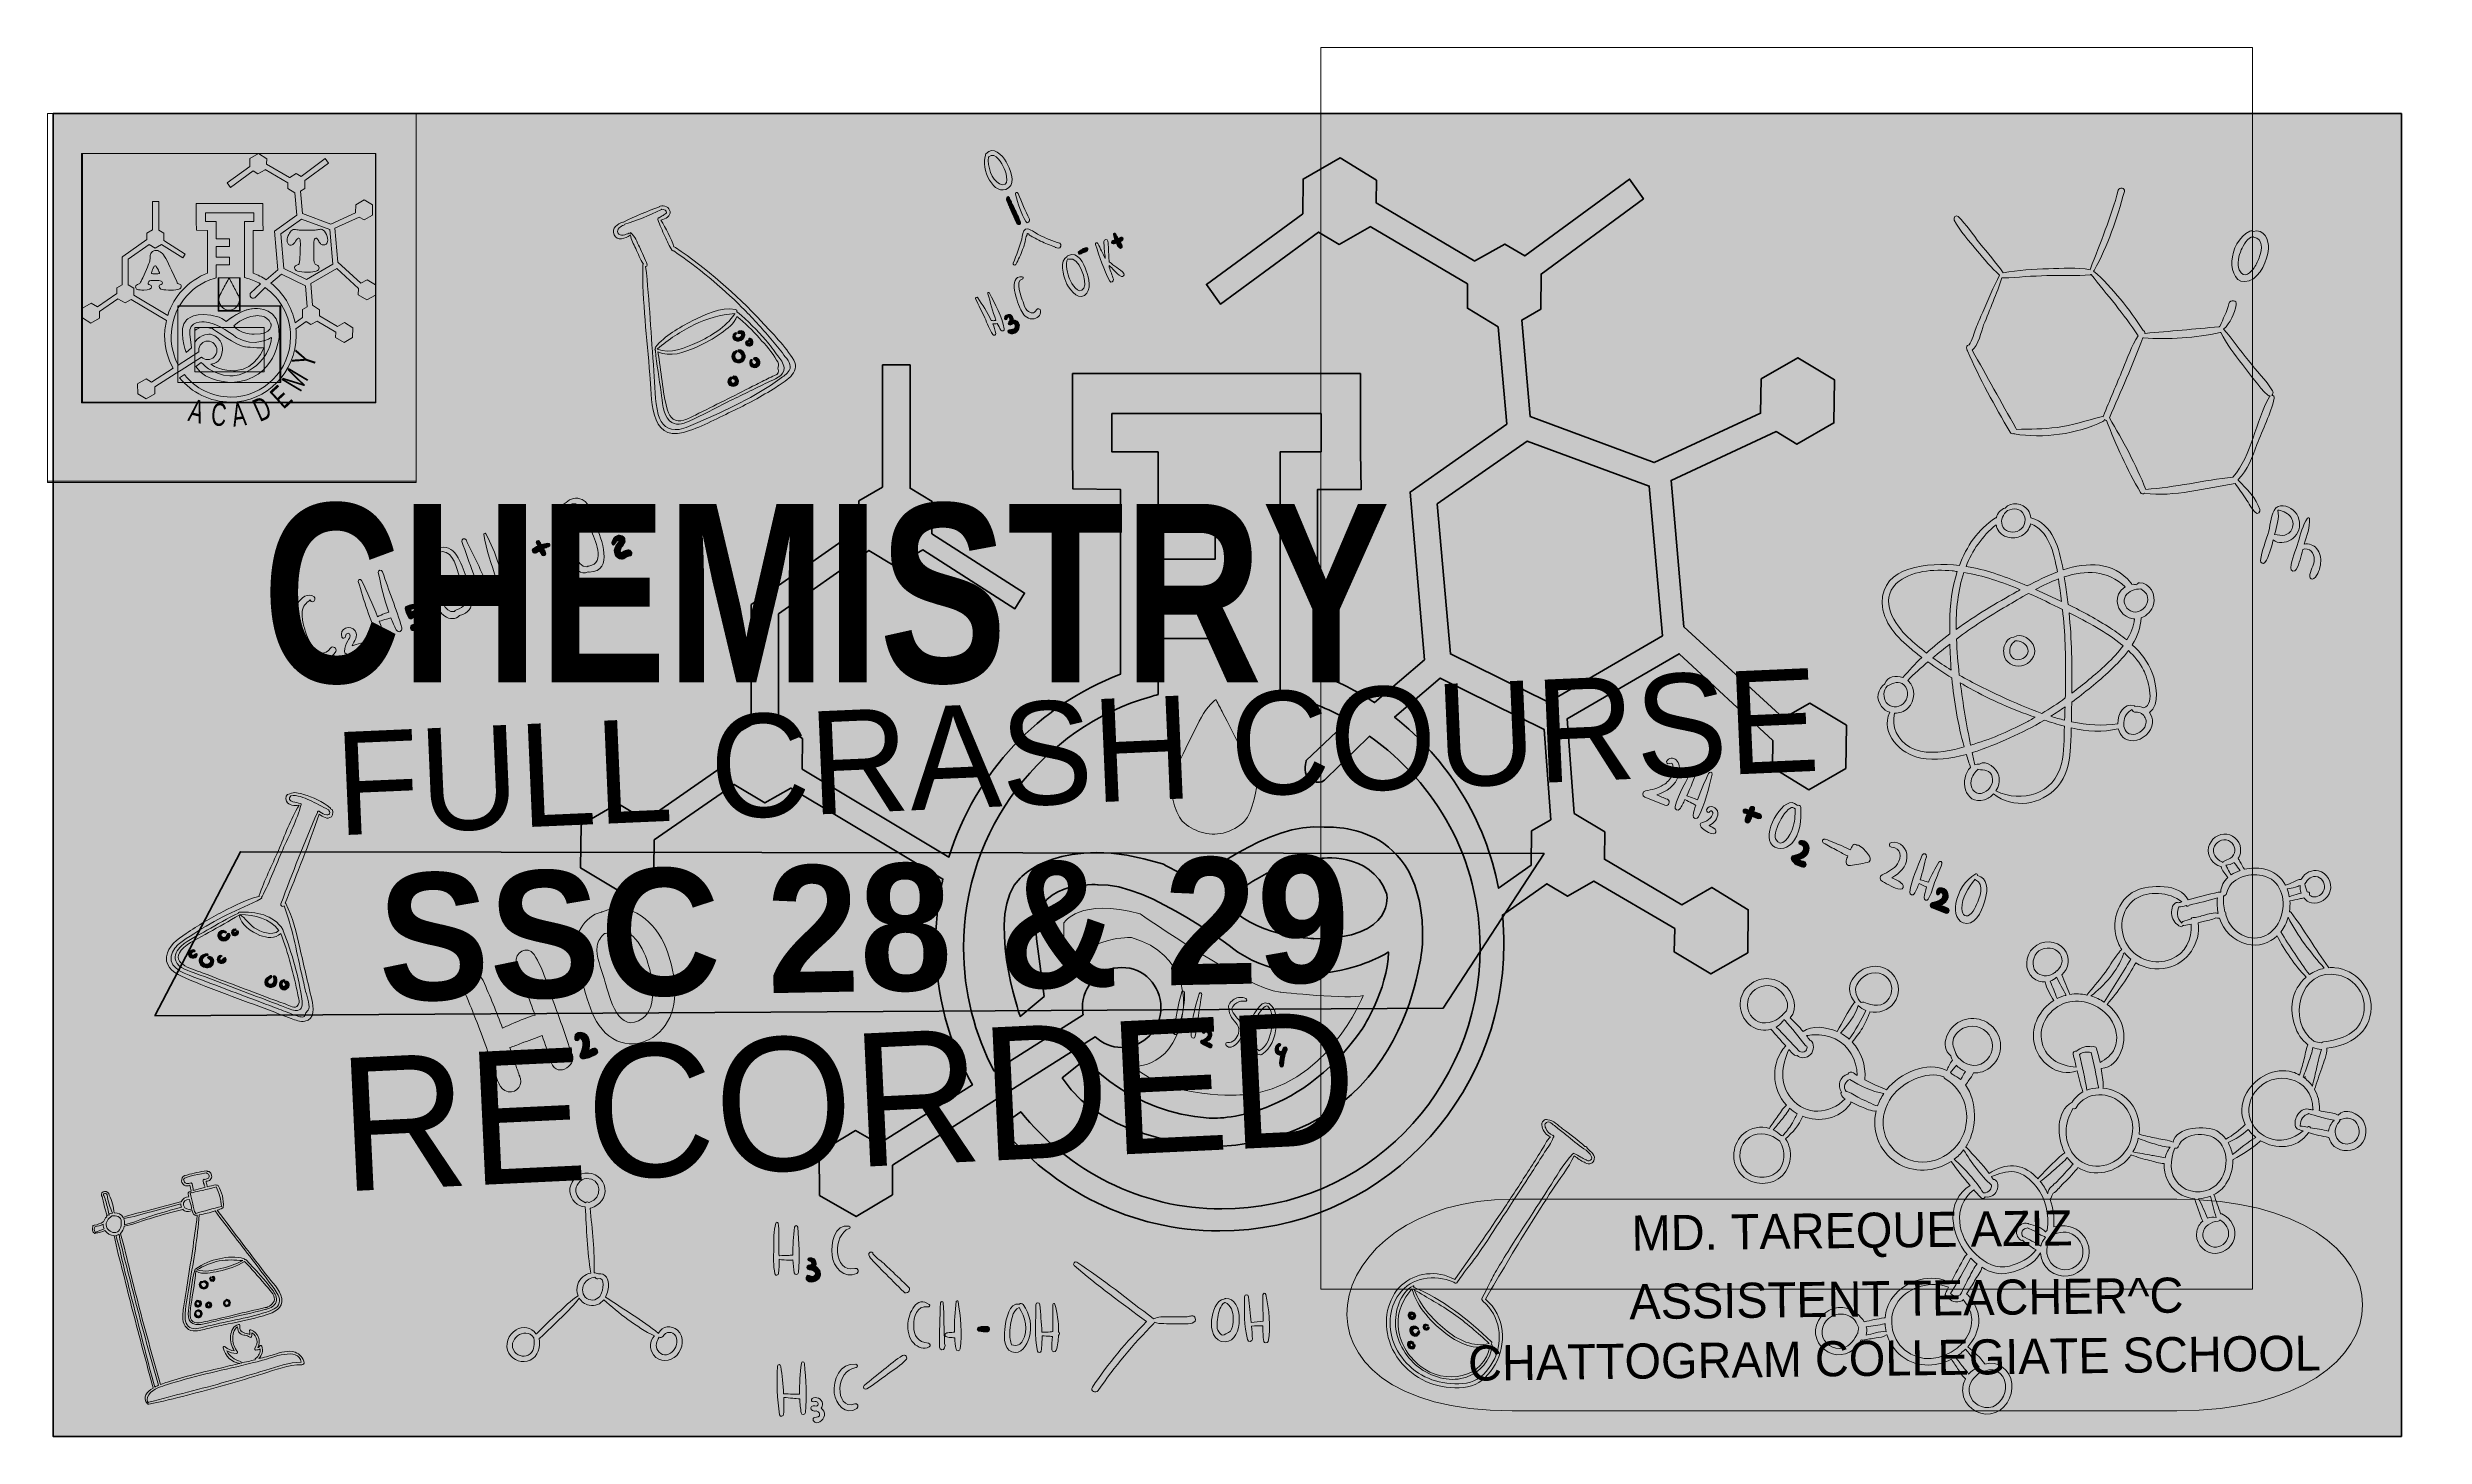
# Model space of a CAD drawing. Extents: x 98 to 1394, y -740 to 17.
import ezdxf

# ---------------------------------------------------------------- set-up
doc = ezdxf.new("R2010")
doc.units = 0
doc.header["$MEASUREMENT"] = 0
doc.layers.add('Layer 1', color=7, linetype='Continuous', lineweight=0)
picture_1 = doc.add_image_def('image1.png', size_in_pixel=(334, 283))
picture_2 = doc.add_image_def('image2.png', size_in_pixel=(117, 87))
picture_3 = doc.add_image_def('image3.png', size_in_pixel=(25, 38))
picture_4 = doc.add_image_def('image4.png', size_in_pixel=(433, 577))

# ---------------------------------------------------------------- blocks, each defined once
blk = doc.blocks.new('Block_4')
at = {"layer": 'Layer 1'}
blk.add_lwpolyline([(117, -176.2), (276.7, -176.2), (276.7, -40.8), (117, -40.8)], close=True, dxfattribs=at)
image = blk.add_image(picture_1, insert=(116.6, -176.6), size_in_units=(160.3, 135.8), dxfattribs=at)
blk = doc.blocks.new('Block_3')
at = {"layer": 'Layer 1'}
blk.add_blockref('Block_4', (0, 0), dxfattribs=at)
blk = doc.blocks.new('Block_2')
at = {"layer": 'Layer 1'}
for points, knots in [([(208.2, -43.5), (208.2, -43.5), (208.2, -47.9), (208.2, -47.9), (208.2, -47.9), (196, -56.8), (196, -56.8), (196, -56.8), (197.8, -59.3), (197.8, -59.3), (197.8, -59.3), (210.1, -50.2), (210.1, -50.2), (210.1, -50.2), (212.7, -51.8), (212.7, -51.8), (212.7, -51.8), (216.6, -49.6), (216.6, -49.6), (216.6, -49.6), (216.7, -49.5), (216.7, -49.5), (216.7, -49.5), (229, -56.7), (229, -56.7), (229, -56.7), (229, -56.9), (229, -56.9), (229, -56.9), (228.9, -59.8), (228.9, -59.8), (228.9, -59.8), (232.8, -62.2), (232.8, -62.2), (232.8, -62.2), (233.9, -74.4), (233.9, -74.4), (233.9, -74.4), (221.7, -83), (221.7, -83), (221.7, -83), (223.5, -104.2), (223.5, -104.2), (223.5, -104.2), (217.2, -109.6), (217.2, -109.6), (215, -108.1), (212.6, -106.9), (210, -105.9), (210, -105.9), (210, -82.7), (210, -82.7), (210, -82.7), (215.5, -82.7), (215.5, -82.7), (215.5, -82.7), (215.4, -77.9), (215.4, -77.9), (215.4, -77.9), (215.4, -68), (215.4, -68), (215.4, -68), (179.1, -68), (179.1, -68), (179.1, -68), (179.1, -77.9), (179.1, -77.9), (179.1, -77.9), (179.2, -82.6), (179.2, -82.6), (179.2, -82.6), (185.2, -82.7), (185.2, -82.7), (185.2, -82.7), (185.2, -106), (185.2, -106), (174.9, -109.9), (166.8, -118.4), (163.5, -129), (163.5, -129), (145, -118), (145, -118), (145, -118), (145, -114.1), (145, -114.1), (145, -114.1), (142, -112.3), (142, -112.3), (142, -112.3), (142, -98.4), (142, -98.4), (142, -98.4), (153.4, -90.4), (153.4, -90.4), (153.4, -90.4), (156.7, -92.3), (156.7, -92.3), (156.7, -92.3), (160.2, -90.3), (160.2, -90.3), (160.2, -90.3), (171.8, -97.7), (171.8, -97.7), (171.8, -97.7), (173.1, -95.7), (173.1, -95.7), (173.1, -95.7), (161.3, -88.2), (161.3, -88.2), (161.3, -88.2), (161.4, -84.2), (161.4, -84.2), (161.4, -84.2), (158.6, -82.5), (158.6, -82.5), (158.6, -82.5), (158.6, -67), (158.6, -67), (158.6, -67), (155.2, -67), (155.2, -67), (155.2, -67), (155.2, -82.4), (155.2, -82.4), (155.2, -82.4), (152.1, -84.1), (152.1, -84.1), (152.1, -84.1), (152.1, -87.7), (152.1, -87.7), (152.1, -87.7), (139.1, -96.8), (139.1, -96.8), (139.1, -96.8), (138.6, -97.2), (138.6, -97.2), (138.6, -97.2), (138.6, -112.4), (138.6, -112.4), (138.6, -112.4), (135.8, -114), (135.8, -114), (135.8, -114), (135.7, -117.1), (135.7, -117.1), (135.7, -117.1), (125.2, -124.4), (125.2, -124.4), (125.2, -124.4), (121.7, -122.3), (121.7, -122.3), (121.7, -122.3), (117.1, -125), (117.1, -125), (117.1, -125), (117, -130.4), (117, -130.4), (117, -130.4), (121.6, -133.2), (121.6, -133.2), (121.6, -133.2), (126.3, -130.5), (126.3, -130.5), (126.3, -130.5), (126.3, -126.9), (126.3, -126.9), (126.3, -126.9), (136.4, -119.9), (136.4, -119.9), (136.4, -119.9), (140.3, -122.2), (140.3, -122.2), (140.3, -122.2), (143.6, -120.3), (143.6, -120.3), (143.6, -120.3), (162.8, -131.8), (162.8, -131.8), (162.2, -134.4), (161.8, -137.2), (161.8, -140), (161.8, -146.4), (163.5, -152.5), (166.5, -157.8), (166.5, -157.8), (154.7, -165.3), (154.7, -165.3), (154.7, -165.3), (151.7, -163.6), (151.7, -163.6), (151.7, -163.6), (147.1, -166.3), (147.1, -166.3), (147.1, -166.3), (147.2, -171.7), (147.2, -171.7), (147.2, -171.7), (151.8, -174.4), (151.8, -174.4), (151.8, -174.4), (156.4, -171.7), (156.4, -171.7), (156.4, -171.7), (156.4, -167.9), (156.4, -167.9), (156.4, -167.9), (168.1, -160.5), (168.1, -160.5), (168.1, -160.5), (170.8, -158.8), (170.8, -158.8), (170.8, -158.8), (182, -151.7), (182, -151.7), (182.8, -152.6), (184, -153.1), (185.3, -153.1), (188.1, -153.1), (190.3, -150.8), (190.3, -148), (190.3, -145.2), (188.1, -143), (185.3, -143), (182.6, -143), (180.4, -145.2), (180.4, -148), (180.4, -148.3), (180.4, -148.7), (180.5, -148.9), (180.5, -148.9), (169.2, -156.1), (169.2, -156.1), (166.8, -151.4), (165.4, -146.1), (165.4, -140.5), (165.4, -125.4), (175.3, -112.8), (188.9, -108.8), (189.3, -108.7), (189.6, -108.6), (189.9, -108.5), (189.9, -108.5), (189.9, -101.4), (189.9, -101.4), (189.9, -101.4), (197.1, -101.4), (197.1, -101.4), (197.1, -101.4), (197.1, -97.2), (197.1, -97.2), (197.1, -97.2), (189.9, -97.2), (189.9, -97.2), (189.9, -97.2), (189.9, -91.4), (189.9, -91.4), (189.9, -91.4), (197.1, -91.4), (197.1, -91.4), (197.1, -91.4), (197.1, -87.2), (197.1, -87.2), (197.1, -87.2), (189.9, -87.2), (189.9, -87.2), (189.9, -87.2), (189.9, -77.9), (189.9, -77.9), (189.9, -77.9), (184.1, -77.9), (184.1, -77.9), (184.1, -77.9), (184.1, -73.1), (184.1, -73.1), (184.1, -73.1), (210.5, -73.1), (210.5, -73.1), (210.5, -73.1), (210.5, -77.9), (210.5, -77.9), (210.5, -77.9), (205.3, -77.9), (205.3, -77.9), (205.3, -77.9), (205.3, -108.4), (205.3, -108.4), (205.9, -108.5), (206.4, -108.6), (206.9, -108.8), (209.4, -109.5), (211.8, -110.5), (214, -111.8), (214, -111.8), (208.6, -116.9), (208.6, -116.9), (208.6, -116.9), (208.1, -118.3), (208.8, -119.1), (208.8, -119.1), (210.1, -120.1), (210.9, -119.4), (210.9, -119.4), (216.6, -113.8), (216.6, -113.8), (225, -119.8), (230.5, -129.3), (230.5, -140.5), (230.5, -158.7), (215.9, -173.5), (197.9, -173.5), (187.7, -173.5), (178.5, -168.7), (172.6, -161.2), (172.6, -161.2), (170, -163), (170, -163), (176.6, -171.1), (186.5, -176.2), (197.7, -176.2), (217.5, -176.2), (233.5, -160), (233.5, -140), (233.5, -138.8), (233.5, -137.6), (233.4, -136.4), (233.4, -136.4), (238.9, -132.4), (238.9, -132.4), (238.9, -132.4), (241.5, -134), (241.5, -134), (241.5, -134), (244.9, -132.1), (244.9, -132.1), (244.9, -132.1), (255.1, -138.1), (255.1, -138.1), (255.1, -138.1), (255, -141), (255, -141), (255, -141), (259.6, -143.8), (259.6, -143.8), (259.6, -143.8), (264.3, -141.1), (264.3, -141.1), (264.3, -141.1), (264.4, -135.7), (264.4, -135.7), (264.4, -135.7), (259.8, -132.9), (259.8, -132.9), (259.8, -132.9), (256, -135.1), (256, -135.1), (256, -135.1), (246.2, -129.3), (246.2, -129.3), (246.2, -129.3), (246.3, -125.9), (246.3, -125.9), (246.3, -125.9), (242.4, -123.5), (242.4, -123.5), (242.4, -123.5), (241.5, -111.6), (241.5, -111.6), (241.5, -111.6), (255.7, -103.4), (255.7, -103.4), (255.7, -103.4), (267.5, -114.3), (267.5, -114.3), (267.5, -114.3), (267.4, -117.8), (267.4, -117.8), (267.4, -117.8), (272, -120.5), (272, -120.5), (272, -120.5), (276.7, -117.9), (276.7, -117.9), (276.7, -117.9), (276.7, -112.4), (276.7, -112.4), (276.7, -112.4), (272.2, -109.6), (272.2, -109.6), (272.2, -109.6), (268.8, -111.5), (268.8, -111.5), (268.8, -111.5), (256.2, -100), (256.2, -100), (256.2, -100), (254.6, -81.5), (254.6, -81.5), (254.6, -81.5), (267.9, -75.4), (267.9, -75.4), (267.9, -75.4), (270.5, -76.9), (270.5, -76.9), (270.5, -76.9), (275.2, -74.3), (275.2, -74.3), (275.2, -74.3), (275.2, -68.8), (275.2, -68.8), (275.2, -68.8), (270.6, -66), (270.6, -66), (270.6, -66), (266, -68.7), (266, -68.7), (266, -68.7), (265.9, -73), (265.9, -73), (265.9, -73), (252.5, -79.3), (252.5, -79.3), (252.5, -79.3), (236.9, -73.5), (236.9, -73.5), (236.9, -73.5), (235.8, -61.3), (235.8, -61.3), (235.8, -61.3), (238.2, -59.9), (238.2, -59.9), (238.2, -59.9), (238.2, -55.5), (238.2, -55.5), (238.2, -55.5), (251.2, -46), (251.2, -46), (251.2, -46), (249.4, -43.5), (249.4, -43.5), (249.4, -43.5), (236.2, -53.2), (236.2, -53.2), (236.2, -53.2), (233.6, -51.7), (233.6, -51.7), (233.6, -51.7), (230, -53.8), (230, -53.8), (230, -53.8), (229.9, -53.9), (229.9, -53.9), (229.9, -53.9), (217.4, -46.5), (217.4, -46.5), (217.4, -46.5), (217.4, -46.4), (217.4, -46.4), (217.4, -46.4), (217.5, -43.6), (217.5, -43.6), (217.5, -43.6), (212.9, -40.8), (212.9, -40.8), (212.9, -40.8), (208.2, -43.5), (208.2, -43.5)], [0, 0, 0, 0, 1, 1, 1, 2, 2, 2, 3, 3, 3, 4, 4, 4, 5, 5, 5, 6, 6, 6, 7, 7, 7, 8, 8, 8, 9, 9, 9, 10, 10, 10, 11, 11, 11, 12, 12, 12, 13, 13, 13, 14, 14, 14, 15, 15, 15, 16, 16, 16, 17, 17, 17, 18, 18, 18, 19, 19, 19, 20, 20, 20, 21, 21, 21, 22, 22, 22, 23, 23, 23, 24, 24, 24, 25, 25, 25, 26, 26, 26, 27, 27, 27, 28, 28, 28, 29, 29, 29, 30, 30, 30, 31, 31, 31, 32, 32, 32, 33, 33, 33, 34, 34, 34, 35, 35, 35, 36, 36, 36, 37, 37, 37, 38, 38, 38, 39, 39, 39, 40, 40, 40, 41, 41, 41, 42, 42, 42, 43, 43, 43, 44, 44, 44, 45, 45, 45, 46, 46, 46, 47, 47, 47, 48, 48, 48, 49, 49, 49, 50, 50, 50, 51, 51, 51, 52, 52, 52, 53, 53, 53, 54, 54, 54, 55, 55, 55, 56, 56, 56, 57, 57, 57, 58, 58, 58, 59, 59, 59, 60, 60, 60, 61, 61, 61, 62, 62, 62, 63, 63, 63, 64, 64, 64, 65, 65, 65, 66, 66, 66, 67, 67, 67, 68, 68, 68, 69, 69, 69, 70, 70, 70, 71, 71, 71, 72, 72, 72, 73, 73, 73, 74, 74, 74, 75, 75, 75, 76, 76, 76, 77, 77, 77, 78, 78, 78, 79, 79, 79, 80, 80, 80, 81, 81, 81, 82, 82, 82, 83, 83, 83, 84, 84, 84, 85, 85, 85, 86, 86, 86, 87, 87, 87, 88, 88, 88, 89, 89, 89, 90, 90, 90, 91, 91, 91, 92, 92, 92, 93, 93, 93, 94, 94, 94, 95, 95, 95, 96, 96, 96, 97, 97, 97, 98, 98, 98, 99, 99, 99, 100, 100, 100, 101, 101, 101, 102, 102, 102, 103, 103, 103, 104, 104, 104, 105, 105, 105, 106, 106, 106, 107, 107, 107, 108, 108, 108, 109, 109, 109, 110, 110, 110, 111, 111, 111, 112, 112, 112, 113, 113, 113, 114, 114, 114, 115, 115, 115, 116, 116, 116, 117, 117, 117, 118, 118, 118, 119, 119, 119, 120, 120, 120, 121, 121, 121, 122, 122, 122, 123, 123, 123, 124, 124, 124, 125, 125, 125, 126, 126, 126, 127, 127, 127, 128, 128, 128, 129, 129, 129, 130, 130, 130, 131, 131, 131, 132, 132, 132, 133, 133, 133, 134, 134, 134, 135, 135, 135, 136, 136, 136, 137, 137, 137, 138, 138, 138, 139, 139, 139, 140, 140, 140, 141, 141, 141, 142, 142, 142, 143, 143, 143, 144, 144, 144, 145, 145, 145, 146, 146, 146, 147, 147, 147, 148, 148, 148, 149, 149, 149, 150, 150, 150, 151, 151, 151, 152, 152, 152, 153, 153, 153, 154, 154, 154, 155, 155, 155, 155]), ([(226.8, -103.4), (226.8, -103.4), (225.1, -84.5), (225.1, -84.5), (225.1, -84.5), (236.5, -76.6), (236.5, -76.6), (236.5, -76.6), (251.9, -82.2), (251.9, -82.2), (251.9, -82.2), (253.5, -101.1), (253.5, -101.1), (253.5, -101.1), (239.2, -109.5), (239.2, -109.5), (239.2, -109.5), (226.8, -103.4), (226.8, -103.4)], [0, 0, 0, 0, 1, 1, 1, 2, 2, 2, 3, 3, 3, 4, 4, 4, 5, 5, 5, 6, 6, 6, 6]), ([(219.7, -111.4), (219.7, -111.4), (225.5, -106.5), (225.5, -106.5), (225.5, -106.5), (238.6, -112.9), (238.6, -112.9), (238.6, -112.9), (239.5, -124.4), (239.5, -124.4), (239.5, -124.4), (237, -125.8), (237, -125.8), (237, -125.8), (237, -130.1), (237, -130.1), (237, -130.1), (232.9, -133), (232.9, -133), (231.2, -124.3), (226.4, -116.7), (219.7, -111.4)], [0, 0, 0, 0, 1, 1, 1, 2, 2, 2, 3, 3, 3, 4, 4, 4, 5, 5, 5, 6, 6, 6, 7, 7, 7, 7])]:
    blk.add_open_spline(points, degree=3, knots=knots, dxfattribs=at)
blk.add_blockref('Block_3', (0, 0), dxfattribs=at)
blk = doc.blocks.new('Block_5')
at = {"layer": 'Layer 1'}
blk.add_lwpolyline([(98, -219.4), (299, -219.4), (299, -19), (98, -19)], close=True, dxfattribs=at)
at = {"layer": 'Layer 1', "color": 18, "lineweight": 15, "true_color": 0x000000}
for points, knots in [([(268.8, -111.5), (268.8, -111.5), (256.2, -100), (256.2, -100), (256.2, -100), (254.6, -81.5), (254.6, -81.5), (254.6, -81.5), (267.9, -75.4), (267.9, -75.4), (267.9, -75.4), (270.5, -76.9), (270.5, -76.9), (270.5, -76.9), (275.2, -74.3), (275.2, -74.3), (275.2, -74.3), (275.2, -68.8), (275.2, -68.8), (275.2, -68.8), (270.6, -66), (270.6, -66), (270.6, -66), (266, -68.7), (266, -68.7), (266, -68.7), (265.9, -73), (265.9, -73), (265.9, -73), (252.5, -79.3), (252.5, -79.3), (252.5, -79.3), (236.9, -73.5), (236.9, -73.5), (236.9, -73.5), (235.8, -61.3), (235.8, -61.3), (235.8, -61.3), (238.2, -59.9), (238.2, -59.9), (238.2, -59.9), (238.2, -55.5), (238.2, -55.5), (238.2, -55.5), (251.2, -46), (251.2, -46), (251.2, -46), (249.4, -43.5), (249.4, -43.5), (249.4, -43.5), (236.2, -53.2), (236.2, -53.2), (236.2, -53.2), (233.6, -51.7), (233.6, -51.7), (233.6, -51.7), (230, -53.8), (230, -53.8), (230, -53.8), (229.9, -53.9), (229.9, -53.9), (229.9, -53.9), (217.4, -46.5), (217.4, -46.5), (217.4, -46.5), (217.4, -46.4), (217.4, -46.4), (217.4, -46.4), (217.5, -43.6), (217.5, -43.6), (217.5, -43.6), (212.9, -40.8), (212.9, -40.8), (212.9, -40.8), (208.2, -43.5), (208.2, -43.5), (208.2, -43.5), (208.2, -47.9), (208.2, -47.9), (208.2, -47.9), (196, -56.8), (196, -56.8), (196, -56.8), (197.8, -59.3), (197.8, -59.3), (197.8, -59.3), (210.1, -50.2), (210.1, -50.2), (210.1, -50.2), (212.7, -51.8), (212.7, -51.8), (212.7, -51.8), (216.6, -49.6), (216.6, -49.6), (216.6, -49.6), (216.7, -49.5), (216.7, -49.5), (216.7, -49.5), (229, -56.7), (229, -56.7), (229, -56.7), (229, -56.9), (229, -56.9), (229, -56.9), (228.9, -59.8), (228.9, -59.8), (228.9, -59.8), (232.8, -62.2), (232.8, -62.2), (232.8, -62.2), (233.9, -74.4), (233.9, -74.4), (233.9, -74.4), (221.7, -83), (221.7, -83), (221.7, -83), (223.5, -104.2), (223.5, -104.2), (223.5, -104.2), (217.2, -109.6), (217.2, -109.6), (215, -108.1), (212.6, -106.9), (210, -105.9), (210, -105.9), (210, -82.7), (210, -82.7), (210, -82.7), (215.5, -82.7), (215.5, -82.7), (215.5, -82.7), (215.4, -77.9), (215.4, -77.9), (215.4, -77.9), (215.4, -68), (215.4, -68), (215.4, -68), (179.1, -68), (179.1, -68), (179.1, -68), (179.1, -77.9), (179.1, -77.9), (179.1, -77.9), (179.2, -82.6), (179.2, -82.6), (179.2, -82.6), (185.2, -82.7), (185.2, -82.7), (185.2, -82.7), (185.2, -106), (185.2, -106), (174.9, -109.9), (166.8, -118.4), (163.5, -129), (163.5, -129), (145, -118), (145, -118), (145, -118), (145, -114.1), (145, -114.1), (145, -114.1), (142, -112.3), (142, -112.3), (142, -112.3), (142, -98.4), (142, -98.4), (142, -98.4), (153.4, -90.4), (153.4, -90.4), (153.4, -90.4), (156.7, -92.3), (156.7, -92.3), (156.7, -92.3), (160.2, -90.3), (160.2, -90.3), (160.2, -90.3), (171.8, -97.7), (171.8, -97.7), (171.8, -97.7), (173.1, -95.7), (173.1, -95.7), (173.1, -95.7), (161.3, -88.2), (161.3, -88.2), (161.3, -88.2), (161.4, -84.2), (161.4, -84.2), (161.4, -84.2), (158.6, -82.5), (158.6, -82.5), (158.6, -82.5), (158.6, -67), (158.6, -67), (158.6, -67), (155.2, -67), (155.2, -67), (155.2, -67), (155.2, -82.4), (155.2, -82.4), (155.2, -82.4), (152.1, -84.1), (152.1, -84.1), (152.1, -84.1), (152.1, -87.7), (152.1, -87.7), (152.1, -87.7), (139.1, -96.8), (139.1, -96.8), (139.1, -96.8), (138.6, -97.2), (138.6, -97.2), (138.6, -97.2), (138.6, -112.4), (138.6, -112.4), (138.6, -112.4), (135.8, -114), (135.8, -114), (135.8, -114), (135.7, -117.1), (135.7, -117.1), (135.7, -117.1), (125.2, -124.4), (125.2, -124.4), (125.2, -124.4), (121.7, -122.3), (121.7, -122.3), (121.7, -122.3), (117.1, -125), (117.1, -125), (117.1, -125), (117, -130.4), (117, -130.4), (117, -130.4), (121.6, -133.2), (121.6, -133.2), (121.6, -133.2), (126.3, -130.5), (126.3, -130.5), (126.3, -130.5), (126.3, -126.9), (126.3, -126.9), (126.3, -126.9), (136.4, -119.9), (136.4, -119.9), (136.4, -119.9), (140.3, -122.2), (140.3, -122.2), (140.3, -122.2), (143.6, -120.3), (143.6, -120.3), (143.6, -120.3), (162.8, -131.8), (162.8, -131.8), (162.2, -134.4), (161.8, -137.2), (161.8, -140), (161.8, -146.4), (163.5, -152.5), (166.5, -157.8), (166.5, -157.8), (154.7, -165.3), (154.7, -165.3), (154.7, -165.3), (151.7, -163.6), (151.7, -163.6), (151.7, -163.6), (147.1, -166.3), (147.1, -166.3), (147.1, -166.3), (147.2, -171.7), (147.2, -171.7), (147.2, -171.7), (151.8, -174.4), (151.8, -174.4), (151.8, -174.4), (156.4, -171.7), (156.4, -171.7), (156.4, -171.7), (156.4, -167.9), (156.4, -167.9), (156.4, -167.9), (168.1, -160.5), (168.1, -160.5), (168.1, -160.5), (170.8, -158.8), (170.8, -158.8), (170.8, -158.8), (182, -151.7), (182, -151.7), (182.8, -152.6), (184, -153.1), (185.3, -153.1), (188.1, -153.1), (190.3, -150.8), (190.3, -148), (190.3, -145.2), (188.1, -143), (185.3, -143), (182.6, -143), (180.4, -145.2), (180.4, -148), (180.4, -148.3), (180.4, -148.7), (180.5, -148.9), (180.5, -148.9), (169.2, -156.1), (169.2, -156.1), (166.8, -151.4), (165.4, -146.1), (165.4, -140.5), (165.4, -125.4), (175.3, -112.8), (188.9, -108.8), (189.3, -108.7), (189.6, -108.6), (189.9, -108.5), (189.9, -108.5), (189.9, -101.4), (189.9, -101.4), (189.9, -101.4), (197.1, -101.4), (197.1, -101.4), (197.1, -101.4), (197.1, -97.2), (197.1, -97.2), (197.1, -97.2), (189.9, -97.2), (189.9, -97.2), (189.9, -97.2), (189.9, -91.4), (189.9, -91.4), (189.9, -91.4), (197.1, -91.4), (197.1, -91.4), (197.1, -91.4), (197.1, -87.2), (197.1, -87.2), (197.1, -87.2), (189.9, -87.2), (189.9, -87.2), (189.9, -87.2), (189.9, -77.9), (189.9, -77.9), (189.9, -77.9), (184.1, -77.9), (184.1, -77.9), (184.1, -77.9), (184.1, -73.1), (184.1, -73.1), (184.1, -73.1), (210.5, -73.1), (210.5, -73.1), (210.5, -73.1), (210.5, -77.9), (210.5, -77.9), (210.5, -77.9), (205.3, -77.9), (205.3, -77.9), (205.3, -77.9), (205.3, -108.4), (205.3, -108.4), (205.9, -108.5), (206.4, -108.6), (206.9, -108.8), (209.4, -109.5), (211.8, -110.5), (214, -111.8), (214, -111.8), (208.6, -116.9), (208.6, -116.9), (208.6, -116.9), (208.1, -118.3), (208.8, -119.1), (208.8, -119.1), (210.1, -120.1), (210.9, -119.4), (210.9, -119.4), (216.6, -113.8), (216.6, -113.8), (225, -119.8), (230.5, -129.3), (230.5, -140.5), (230.5, -158.7), (215.9, -173.5), (197.9, -173.5), (187.7, -173.5), (178.5, -168.7), (172.6, -161.2), (172.6, -161.2), (170, -163), (170, -163), (176.6, -171.1), (186.5, -176.2), (197.7, -176.2), (217.5, -176.2), (233.5, -160), (233.5, -140), (233.5, -138.8), (233.5, -137.6), (233.4, -136.4), (233.4, -136.4), (238.9, -132.4), (238.9, -132.4), (238.9, -132.4), (241.5, -134), (241.5, -134), (241.5, -134), (244.9, -132.1), (244.9, -132.1), (244.9, -132.1), (255.1, -138.1), (255.1, -138.1), (255.1, -138.1), (255, -141), (255, -141), (255, -141), (259.6, -143.8), (259.6, -143.8), (259.6, -143.8), (264.3, -141.1), (264.3, -141.1), (264.3, -141.1), (264.4, -135.7), (264.4, -135.7), (264.4, -135.7), (259.8, -132.9), (259.8, -132.9), (259.8, -132.9), (256, -135.1), (256, -135.1), (256, -135.1), (246.2, -129.3), (246.2, -129.3), (246.2, -129.3), (246.3, -125.9), (246.3, -125.9), (246.3, -125.9), (242.4, -123.5), (242.4, -123.5), (242.4, -123.5), (241.5, -111.6), (241.5, -111.6), (241.5, -111.6), (255.7, -103.4), (255.7, -103.4), (255.7, -103.4), (267.5, -114.3), (267.5, -114.3), (267.5, -114.3), (267.4, -117.8), (267.4, -117.8), (267.4, -117.8), (272, -120.5), (272, -120.5), (272, -120.5), (276.7, -117.9), (276.7, -117.9), (276.7, -117.9), (276.8, -112.4), (276.8, -112.4), (276.8, -112.4), (272.2, -109.6), (272.2, -109.6), (272.2, -109.6), (268.8, -111.5), (268.8, -111.5)], [0, 0, 0, 0, 1, 1, 1, 2, 2, 2, 3, 3, 3, 4, 4, 4, 5, 5, 5, 6, 6, 6, 7, 7, 7, 8, 8, 8, 9, 9, 9, 10, 10, 10, 11, 11, 11, 12, 12, 12, 13, 13, 13, 14, 14, 14, 15, 15, 15, 16, 16, 16, 17, 17, 17, 18, 18, 18, 19, 19, 19, 20, 20, 20, 21, 21, 21, 22, 22, 22, 23, 23, 23, 24, 24, 24, 25, 25, 25, 26, 26, 26, 27, 27, 27, 28, 28, 28, 29, 29, 29, 30, 30, 30, 31, 31, 31, 32, 32, 32, 33, 33, 33, 34, 34, 34, 35, 35, 35, 36, 36, 36, 37, 37, 37, 38, 38, 38, 39, 39, 39, 40, 40, 40, 41, 41, 41, 42, 42, 42, 43, 43, 43, 44, 44, 44, 45, 45, 45, 46, 46, 46, 47, 47, 47, 48, 48, 48, 49, 49, 49, 50, 50, 50, 51, 51, 51, 52, 52, 52, 53, 53, 53, 54, 54, 54, 55, 55, 55, 56, 56, 56, 57, 57, 57, 58, 58, 58, 59, 59, 59, 60, 60, 60, 61, 61, 61, 62, 62, 62, 63, 63, 63, 64, 64, 64, 65, 65, 65, 66, 66, 66, 67, 67, 67, 68, 68, 68, 69, 69, 69, 70, 70, 70, 71, 71, 71, 72, 72, 72, 73, 73, 73, 74, 74, 74, 75, 75, 75, 76, 76, 76, 77, 77, 77, 78, 78, 78, 79, 79, 79, 80, 80, 80, 81, 81, 81, 82, 82, 82, 83, 83, 83, 84, 84, 84, 85, 85, 85, 86, 86, 86, 87, 87, 87, 88, 88, 88, 89, 89, 89, 90, 90, 90, 91, 91, 91, 92, 92, 92, 93, 93, 93, 94, 94, 94, 95, 95, 95, 96, 96, 96, 97, 97, 97, 98, 98, 98, 99, 99, 99, 100, 100, 100, 101, 101, 101, 102, 102, 102, 103, 103, 103, 104, 104, 104, 105, 105, 105, 106, 106, 106, 107, 107, 107, 108, 108, 108, 109, 109, 109, 110, 110, 110, 111, 111, 111, 112, 112, 112, 113, 113, 113, 114, 114, 114, 115, 115, 115, 116, 116, 116, 117, 117, 117, 118, 118, 118, 119, 119, 119, 120, 120, 120, 121, 121, 121, 122, 122, 122, 123, 123, 123, 124, 124, 124, 125, 125, 125, 126, 126, 126, 127, 127, 127, 128, 128, 128, 129, 129, 129, 130, 130, 130, 131, 131, 131, 132, 132, 132, 133, 133, 133, 134, 134, 134, 135, 135, 135, 136, 136, 136, 137, 137, 137, 138, 138, 138, 139, 139, 139, 140, 140, 140, 141, 141, 141, 142, 142, 142, 143, 143, 143, 144, 144, 144, 145, 145, 145, 146, 146, 146, 147, 147, 147, 148, 148, 148, 149, 149, 149, 150, 150, 150, 151, 151, 151, 152, 152, 152, 153, 153, 153, 154, 154, 154, 155, 155, 155, 155]), ([(239.2, -109.5), (239.2, -109.5), (226.8, -103.4), (226.8, -103.4), (226.8, -103.4), (225.1, -84.5), (225.1, -84.5), (225.1, -84.5), (236.5, -76.6), (236.5, -76.6), (236.5, -76.6), (251.9, -82.2), (251.9, -82.2), (251.9, -82.2), (253.5, -101.1), (253.5, -101.1), (253.5, -101.1), (239.2, -109.5), (239.2, -109.5)], [0, 0, 0, 0, 1, 1, 1, 2, 2, 2, 3, 3, 3, 4, 4, 4, 5, 5, 5, 6, 6, 6, 6]), ([(237, -125.8), (237, -125.8), (237, -130.1), (237, -130.1), (237, -130.1), (232.9, -133), (232.9, -133), (231.2, -124.3), (226.4, -116.7), (219.7, -111.4), (219.7, -111.4), (225.5, -106.5), (225.5, -106.5), (225.5, -106.5), (238.6, -112.9), (238.6, -112.9), (238.6, -112.9), (239.5, -124.4), (239.5, -124.4), (239.5, -124.4), (237, -125.8), (237, -125.8)], [0, 0, 0, 0, 1, 1, 1, 2, 2, 2, 3, 3, 3, 4, 4, 4, 5, 5, 5, 6, 6, 6, 7, 7, 7, 7])]:
    blk.add_open_spline(points, degree=3, knots=knots, dxfattribs=at)
blk = doc.blocks.new('Block_8')
at = {"layer": 'Layer 1'}
blk.add_lwpolyline([(169, -165.6), (224.7, -165.6), (224.7, -124), (169, -124)], close=True, dxfattribs=at)
image = blk.add_image(picture_2, insert=(169, -165.6), size_in_units=(56.2, 41.8), dxfattribs=at)
blk = doc.blocks.new('Block_7')
at = {"layer": 'Layer 1'}
blk.add_blockref('Block_8', (0, 0), dxfattribs=at)
blk = doc.blocks.new('Block_6')
at = {"layer": 'Layer 1'}
blk.add_open_spline([(195.4, -132.3), (194.4, -131.3), (191.5, -129.9), (191.5, -129.9), (178.5, -125.9), (173.5, -131.7), (173.5, -131.7), (169, -135.9), (173.5, -149.2), (173.5, -149.2), (173.5, -149.2), (176.5, -146.7), (176.5, -146.7), (176.5, -146.7), (175.6, -139.3), (175.6, -139.3), (174.5, -131.7), (183.4, -132.5), (183.4, -132.5), (189.8, -132.2), (201, -141), (201, -141), (210.6, -147.1), (220, -141), (220, -141), (219.9, -145.9), (216.8, -150.6), (216.8, -150.6), (208.2, -162.9), (197.4, -162), (197.4, -162), (187.4, -161.3), (181.7, -154.6), (181.7, -154.6), (181.7, -154.6), (178.8, -156.9), (178.8, -156.9), (184.2, -165.4), (198.5, -165.6), (198.5, -165.6), (223, -164.3), (224.3, -139.8), (224.3, -139.8), (224.7, -124), (211.9, -125.3), (211.9, -125.3), (211.5, -125.2), (211.2, -125.2), (210.8, -125.2), (204.1, -125.2), (195.4, -132.3), (195.4, -132.3)], degree=3, knots=[0, 0, 0, 0, 1, 1, 1, 2, 2, 2, 3, 3, 3, 4, 4, 4, 5, 5, 5, 6, 6, 6, 7, 7, 7, 8, 8, 8, 9, 9, 9, 10, 10, 10, 11, 11, 11, 12, 12, 12, 13, 13, 13, 14, 14, 14, 15, 15, 15, 16, 16, 16, 17, 17, 17, 17], dxfattribs=at)
blk.add_blockref('Block_7', (0, 0), dxfattribs=at)
blk = doc.blocks.new('Block_9')
at = {"layer": 'Layer 1'}
blk.add_lwpolyline([(98, -219.4), (299, -219.4), (299, -19), (98, -19)], close=True, dxfattribs=at)
at = {"layer": 'Layer 1', "color": 18, "lineweight": 5, "true_color": 0x000000}
for points, knots in [([(176.5, -146.7), (176.5, -146.7), (173.5, -149.2), (173.5, -149.2), (173.5, -149.2), (169, -135.9), (173.5, -131.7), (173.5, -131.7), (178.5, -125.9), (191.5, -129.9), (191.5, -129.9), (194.4, -131.3), (195.4, -132.3), (195.4, -132.3), (205.1, -124.4), (211.9, -125.3), (211.9, -125.3), (224.7, -124), (224.3, -139.8), (224.3, -139.8), (223, -164.3), (198.5, -165.6), (198.5, -165.6), (184.2, -165.4), (178.8, -156.9), (178.8, -156.9), (181.7, -154.6), (181.7, -154.6), (181.7, -154.6), (187.4, -161.3), (197.4, -162), (197.4, -162), (208.2, -162.9), (216.8, -150.6), (216.8, -150.6), (219.9, -145.9), (220, -141), (220, -141), (210.6, -147.1), (201, -141), (201, -141), (189.8, -132.2), (183.4, -132.5), (183.4, -132.5), (174.5, -131.7), (175.6, -139.3), (175.6, -139.3), (176.5, -146.7), (176.5, -146.7)], [0, 0, 0, 0, 1, 1, 1, 2, 2, 2, 3, 3, 3, 4, 4, 4, 5, 5, 5, 6, 6, 6, 7, 7, 7, 8, 8, 8, 9, 9, 9, 10, 10, 10, 11, 11, 11, 12, 12, 12, 13, 13, 13, 14, 14, 14, 15, 15, 15, 16, 16, 16, 16]), ([(199.5, -134.7), (199.5, -134.7), (204.6, -129.7), (211.3, -129.2), (211.3, -129.2), (217.7, -128.2), (219.8, -133.6), (219.8, -133.6), (221.1, -139.4), (210.6, -139.3), (210.6, -139.3), (202.4, -139), (199.5, -134.7)], [0, 0, 0, 0, 1, 1, 1, 2, 2, 2, 3, 3, 3, 4, 4, 4, 4])]:
    blk.add_open_spline(points, degree=3, knots=knots, dxfattribs=at)
at = {"layer": 'Layer 1'}
blk.add_open_spline([(199.5, -134.7), (199.5, -134.7), (204.6, -129.7), (211.3, -129.2), (211.3, -129.2), (217.7, -128.2), (219.8, -133.6), (219.8, -133.6), (221.1, -139.4), (210.6, -139.3), (210.6, -139.3), (202.4, -139), (199.5, -134.7)], degree=3, knots=[0, 0, 0, 0, 1, 1, 1, 2, 2, 2, 3, 3, 3, 4, 4, 4, 4], dxfattribs=at)
blk = doc.blocks.new('Block_10')
at = {"layer": 'Layer 1', "transparency": 33554687}
h = blk.add_hatch(color=256, dxfattribs=at)
h.dxf.hatch_style = 2
h.set_gradient(color1=(18, 155, 211), color2=(93, 203, 231))
h.paths.add_polyline_path([(178.3, -135.5), (216, -135.5), (216, -159.7), (178.3, -159.7)])
at = {"layer": 'Layer 1'}
blk.add_lwpolyline([(178.3, -135.5), (216, -135.5), (216, -159.7), (178.3, -159.7)], close=True, dxfattribs=at)
blk.add_open_spline([(178.3, -137.4), (178.3, -137.4), (178.3, -143.5), (178.3, -143.5), (181.4, -138.8), (186.8, -139.2), (186.8, -139.2), (194.1, -141.3), (193.3, -148), (193.3, -148), (192.6, -155.9), (187, -155.5), (187, -155.5), (191.7, -159.7), (200.9, -159.1), (200.9, -159.1), (211.4, -158.3), (216, -146.5), (216, -146.5), (214.4, -147), (205.6, -146.1), (205.6, -146.1), (201.6, -145.8), (187.9, -136.2), (187.9, -136.2), (186, -135.7), (184.5, -135.5), (183.3, -135.5), (179.4, -135.5), (178.3, -137.4), (178.3, -137.4)], degree=3, knots=[0, 0, 0, 0, 1, 1, 1, 2, 2, 2, 3, 3, 3, 4, 4, 4, 5, 5, 5, 6, 6, 6, 7, 7, 7, 8, 8, 8, 9, 9, 9, 10, 10, 10, 10], dxfattribs=at)
blk = doc.blocks.new('Block_13')
at = {"layer": 'Layer 1'}
blk.add_lwpolyline([(191.4, -108.6), (202.6, -108.6), (202.6, -126.4), (191.4, -126.4)], close=True, dxfattribs=at)
image = blk.add_image(picture_3, insert=(191, -126.7), size_in_units=(12, 18.2), dxfattribs=at)
blk = doc.blocks.new('Block_12')
at = {"layer": 'Layer 1'}
blk.add_blockref('Block_13', (0, 0), dxfattribs=at)
blk = doc.blocks.new('Block_11')
at = {"layer": 'Layer 1'}
blk.add_open_spline([(196.7, -109.1), (196.4, -109.7), (196.1, -110.3), (195.7, -110.9), (194.5, -113.1), (193.3, -115.4), (192.1, -117.6), (192.1, -117.6), (192.1, -117.7), (192.1, -117.7), (192, -117.8), (191.9, -117.9), (191.9, -118.1), (191.8, -118.2), (191.8, -118.3), (191.8, -118.4), (191.7, -118.6), (191.6, -118.8), (191.5, -119.1), (191.5, -119.2), (191.5, -119.4), (191.5, -119.6), (191.4, -119.9), (191.4, -120.2), (191.4, -120.5), (191.4, -122.1), (192, -123.5), (193.1, -124.5), (194.4, -125.8), (196.4, -126.4), (198.2, -126), (199.2, -125.8), (200.2, -125.2), (200.9, -124.5), (201.9, -123.5), (202.6, -122.1), (202.6, -120.5), (202.6, -120.2), (202.5, -119.9), (202.5, -119.6), (202.5, -119.4), (202.4, -119.2), (202.4, -119.1), (202.3, -118.8), (202.2, -118.6), (202.1, -118.3), (202.1, -118.3), (202.1, -118.2), (202.1, -118.1), (202, -118.1), (202, -118.1), (202, -118.1), (202, -118.1), (202, -118.1), (202, -118.1), (202, -118.1), (201.8, -117.7), (201.8, -117.7), (201.8, -117.7), (201.7, -117.6), (201.7, -117.6), (200.5, -115.4), (199.4, -113.1), (198.2, -110.9), (197.9, -110.3), (197.6, -109.8), (197.3, -109.2), (197.2, -109.1), (197.2, -108.9), (197.1, -108.8), (197.1, -108.8), (197, -108.6), (197, -108.6), (197, -108.6), (197, -108.6), (197, -108.6), (197, -108.6), (196.7, -109.1), (196.7, -109.1)], degree=3, knots=[0, 0, 0, 0, 1, 1, 1, 2, 2, 2, 3, 3, 3, 4, 4, 4, 5, 5, 5, 6, 6, 6, 7, 7, 7, 8, 8, 8, 9, 9, 9, 10, 10, 10, 11, 11, 11, 12, 12, 12, 13, 13, 13, 14, 14, 14, 15, 15, 15, 16, 16, 16, 17, 17, 17, 18, 18, 18, 19, 19, 19, 20, 20, 20, 21, 21, 21, 22, 22, 22, 23, 23, 23, 24, 24, 24, 25, 25, 25, 26, 26, 26, 26], dxfattribs=at)
blk.add_blockref('Block_12', (0, 0), dxfattribs=at)
blk = doc.blocks.new('Block_14')
at = {"layer": 'Layer 1', "true_color": 0x0b60d5, "transparency": 33554687}
h = blk.add_hatch(color=152, dxfattribs=at)
h.dxf.hatch_style = 2
edge = h.paths.add_edge_path()
edge.add_spline(control_points=[(235.8, -82.5), (235.8, -82.5), (243.9, -82.5), (243.9, -82.5), (244.8, -82.4), (245.6, -82.3), (246.3, -82.1), (246.6, -82), (246.9, -82), (247.1, -82), (247.9, -82), (248.7, -82.6), (249.5, -83.9), (250.3, -85.3), (250.7, -86.6), (250.7, -88), (250.7, -89), (250.4, -89.7), (249.9, -90.1), (249.5, -90.5), (249, -90.6), (248.4, -90.6), (247.9, -90.6), (247.4, -90.5), (247, -90.2), (246.6, -89.8), (246.2, -89.3), (245.8, -88.5), (245.5, -87.9), (245.2, -87.4), (245, -87.2), (244.8, -87), (244.6, -86.9), (244.3, -86.9), (243.9, -86.9), (243.6, -87.1), (243.5, -87.4), (243.3, -87.7), (243.2, -88.3), (243.2, -89.1), (243.2, -89.1), (243.2, -98.4), (243.2, -98.4), (243.2, -99.3), (243.3, -100), (243.5, -100.4), (243.7, -100.9), (244, -101.2), (244.6, -101.4), (245.1, -101.7), (245.5, -101.9), (245.7, -102.2), (245.9, -102.4), (246, -102.7), (246, -103.1), (246, -103.9), (245.5, -104.5), (244.5, -104.9), (243.5, -105.2), (242, -105.4), (239.9, -105.4), (237.3, -105.4), (235.4, -105.2), (234.2, -104.8), (233.2, -104.4), (232.6, -103.8), (232.6, -102.9), (232.6, -102.5), (232.8, -102.1), (233.2, -101.9), (233.3, -101.8), (233.7, -101.7), (234.3, -101.5), (234.7, -101.4), (235, -101.1), (235.1, -100.8), (235.3, -100.4), (235.4, -99.8), (235.5, -98.8), (235.6, -98), (235.6, -96.6), (235.7, -94.6), (235.8, -92.7), (235.8, -91), (235.8, -89.6), (235.8, -88.6), (235.7, -87.9), (235.6, -87.5), (235.4, -87.1), (235.2, -86.9), (234.9, -86.9), (234.5, -86.9), (234.1, -87.2), (233.7, -87.8), (233, -88.9), (232.5, -89.7), (232, -90), (231.5, -90.5), (231, -90.7), (230.5, -90.7), (229.9, -90.7), (229.5, -90.5), (229.1, -90), (228.8, -89.6), (228.6, -89), (228.6, -88.3), (228.6, -87.6), (228.7, -86.8), (229, -86), (229.3, -85.2), (229.7, -84.4), (230.2, -83.7), (230.9, -82.6), (231.7, -82.1), (232.5, -82.1), (232.7, -82.1), (232.9, -82.1), (233.2, -82.2), (233.7, -82.3), (234.2, -82.4), (234.6, -82.4), (234.9, -82.4), (235.3, -82.5), (235.8, -82.5)], knot_values=[0, 0, 0, 0, 1, 1, 1, 2, 2, 2, 3, 3, 3, 4, 4, 4, 5, 5, 5, 6, 6, 6, 7, 7, 7, 8, 8, 8, 9, 9, 9, 10, 10, 10, 11, 11, 11, 12, 12, 12, 13, 13, 13, 14, 14, 14, 15, 15, 15, 16, 16, 16, 17, 17, 17, 18, 18, 18, 19, 19, 19, 20, 20, 20, 21, 21, 21, 22, 22, 22, 23, 23, 23, 24, 24, 24, 25, 25, 25, 26, 26, 26, 27, 27, 27, 28, 28, 28, 29, 29, 29, 30, 30, 30, 31, 31, 31, 32, 32, 32, 33, 33, 33, 34, 34, 34, 35, 35, 35, 36, 36, 36, 37, 37, 37, 38, 38, 38, 39, 39, 39, 40, 40, 40, 41, 41, 41, 41], degree=3, periodic=0)
edge.add_line((235.8, -82.5), (235.8, -82.5))
at = {"layer": 'Layer 1', "true_color": 0x0c63d1, "transparency": 33554687}
h = blk.add_hatch(color=152, dxfattribs=at)
h.dxf.hatch_style = 2
edge = h.paths.add_edge_path()
edge.add_spline(control_points=[(155.4, -106.3), (155.4, -106.3), (158.2, -106.3), (158.2, -106.3), (158.8, -106.3), (159, -106.2), (159, -105.9), (159, -105.6), (158.7, -104.8), (157.9, -103.4), (157.6, -102.9), (157.3, -102.5), (157.2, -102.2), (157, -102), (156.8, -101.9), (156.6, -101.9), (156.3, -101.9), (156, -102.3), (155.7, -103), (155.7, -103.1), (155.5, -103.4), (155.3, -104), (154.9, -105.1), (154.7, -105.7), (154.7, -105.9), (154.7, -106.2), (154.9, -106.3), (155.4, -106.3)], knot_values=[0, 0, 0, 0, 1, 1, 1, 2, 2, 2, 3, 3, 3, 4, 4, 4, 5, 5, 5, 6, 6, 6, 7, 7, 7, 8, 8, 8, 9, 9, 9, 9], degree=3, periodic=0)
edge.add_line((155.4, -106.3), (155.4, -106.3))
edge = h.paths.add_edge_path()
edge.add_spline(control_points=[(165.6, -104.4), (165.6, -104.4), (168.4, -110.5), (168.4, -110.5), (168.6, -111.1), (168.9, -111.5), (169, -111.6), (169.2, -111.8), (169.5, -111.9), (169.9, -112), (170.6, -112.1), (170.9, -112.5), (170.9, -113.1), (170.9, -113.8), (170.5, -114.4), (169.6, -114.7), (168.8, -115), (167.3, -115.2), (165.4, -115.2), (163.2, -115.2), (161.5, -115.1), (160.5, -114.9), (160, -114.8), (159.6, -114.6), (159.3, -114.3), (159, -114.1), (158.8, -113.7), (158.8, -113.3), (158.8, -113), (158.9, -112.8), (159.1, -112.6), (159.2, -112.5), (159.5, -112.3), (159.9, -112.2), (160.4, -112), (160.6, -111.7), (160.6, -111.3), (160.6, -110.7), (160.2, -110.3), (159.4, -110.1), (158.6, -110), (157.4, -110), (155.8, -110), (154.5, -110), (153.7, -110), (153.5, -110.2), (153.3, -110.3), (153.2, -110.5), (153.1, -110.8), (152.9, -111), (152.9, -111.3), (152.9, -111.5), (152.9, -111.7), (152.9, -111.9), (153, -111.9), (153.1, -112), (153.4, -112.1), (153.8, -112.3), (154.4, -112.5), (154.7, -112.8), (154.7, -113.4), (154.7, -114.6), (153.3, -115.2), (150.5, -115.2), (148.9, -115.2), (147.8, -115.1), (147, -114.8), (146.3, -114.6), (146, -114.2), (146, -113.4), (146, -113.1), (146.1, -112.9), (146.2, -112.7), (146.4, -112.5), (146.7, -112.4), (147, -112.2), (147.7, -112), (148.2, -111.7), (148.5, -111.3), (148.8, -110.8), (149.3, -109.9), (149.9, -108.6), (149.9, -108.6), (152, -103.9), (152, -103.9), (152.7, -102.1), (153.3, -100.8), (153.5, -100), (153.8, -99.1), (153.9, -98.3), (153.9, -97.5), (153.9, -96.6), (154, -96), (154.1, -95.7), (154.2, -95.3), (154.4, -95), (154.7, -94.7), (155.4, -93.9), (156.2, -93.6), (157.3, -93.6), (158.3, -93.6), (159.2, -94), (160.1, -94.8), (161.4, -95.9), (163.2, -99.1), (165.6, -104.4)], knot_values=[0, 0, 0, 0, 1, 1, 1, 2, 2, 2, 3, 3, 3, 4, 4, 4, 5, 5, 5, 6, 6, 6, 7, 7, 7, 8, 8, 8, 9, 9, 9, 10, 10, 10, 11, 11, 11, 12, 12, 12, 13, 13, 13, 14, 14, 14, 15, 15, 15, 16, 16, 16, 17, 17, 17, 18, 18, 18, 19, 19, 19, 20, 20, 20, 21, 21, 21, 22, 22, 22, 23, 23, 23, 24, 24, 24, 25, 25, 25, 26, 26, 26, 27, 27, 27, 28, 28, 28, 29, 29, 29, 30, 30, 30, 31, 31, 31, 32, 32, 32, 33, 33, 33, 34, 34, 34, 35, 35, 35, 35], degree=3, periodic=0)
edge.add_line((165.6, -104.4), (165.6, -104.4))
at = {"layer": 'Layer 1'}
blk.add_lwpolyline([(98, -219.4), (299, -219.4), (299, -19), (98, -19)], close=True, dxfattribs=at)
for points, knots in [([(235.8, -82.5), (235.8, -82.5), (243.9, -82.5), (243.9, -82.5), (244.8, -82.4), (245.6, -82.3), (246.3, -82.1), (246.6, -82), (246.9, -82), (247.1, -82), (247.9, -82), (248.7, -82.6), (249.5, -83.9), (250.3, -85.3), (250.7, -86.6), (250.7, -88), (250.7, -89), (250.4, -89.7), (249.9, -90.1), (249.5, -90.5), (249, -90.6), (248.4, -90.6), (247.9, -90.6), (247.4, -90.5), (247, -90.2), (246.6, -89.8), (246.2, -89.3), (245.8, -88.5), (245.5, -87.9), (245.2, -87.4), (245, -87.2), (244.8, -87), (244.6, -86.9), (244.3, -86.9), (243.9, -86.9), (243.6, -87.1), (243.5, -87.4), (243.3, -87.7), (243.2, -88.3), (243.2, -89.1), (243.2, -89.1), (243.2, -98.4), (243.2, -98.4), (243.2, -99.3), (243.3, -100), (243.5, -100.4), (243.7, -100.9), (244, -101.2), (244.6, -101.4), (245.1, -101.7), (245.5, -101.9), (245.7, -102.2), (245.9, -102.4), (246, -102.7), (246, -103.1), (246, -103.9), (245.5, -104.5), (244.5, -104.9), (243.5, -105.2), (242, -105.4), (239.9, -105.4), (237.3, -105.4), (235.4, -105.2), (234.2, -104.8), (233.2, -104.4), (232.6, -103.8), (232.6, -102.9), (232.6, -102.5), (232.8, -102.1), (233.2, -101.9), (233.3, -101.8), (233.7, -101.7), (234.3, -101.5), (234.7, -101.4), (235, -101.1), (235.1, -100.8), (235.3, -100.4), (235.4, -99.8), (235.5, -98.8), (235.6, -98), (235.6, -96.6), (235.7, -94.6), (235.8, -92.7), (235.8, -91), (235.8, -89.6), (235.8, -88.6), (235.7, -87.9), (235.6, -87.5), (235.4, -87.1), (235.2, -86.9), (234.9, -86.9), (234.5, -86.9), (234.1, -87.2), (233.7, -87.8), (233, -88.9), (232.5, -89.7), (232, -90), (231.5, -90.5), (231, -90.7), (230.5, -90.7), (229.9, -90.7), (229.5, -90.5), (229.1, -90), (228.8, -89.6), (228.6, -89), (228.6, -88.3), (228.6, -87.6), (228.7, -86.8), (229, -86), (229.3, -85.2), (229.7, -84.4), (230.2, -83.7), (230.9, -82.6), (231.7, -82.1), (232.5, -82.1), (232.7, -82.1), (232.9, -82.1), (233.2, -82.2), (233.7, -82.3), (234.2, -82.4), (234.6, -82.4), (234.9, -82.4), (235.3, -82.5), (235.8, -82.5)], [0, 0, 0, 0, 1, 1, 1, 2, 2, 2, 3, 3, 3, 4, 4, 4, 5, 5, 5, 6, 6, 6, 7, 7, 7, 8, 8, 8, 9, 9, 9, 10, 10, 10, 11, 11, 11, 12, 12, 12, 13, 13, 13, 14, 14, 14, 15, 15, 15, 16, 16, 16, 17, 17, 17, 18, 18, 18, 19, 19, 19, 20, 20, 20, 21, 21, 21, 22, 22, 22, 23, 23, 23, 24, 24, 24, 25, 25, 25, 26, 26, 26, 27, 27, 27, 28, 28, 28, 29, 29, 29, 30, 30, 30, 31, 31, 31, 32, 32, 32, 33, 33, 33, 34, 34, 34, 35, 35, 35, 36, 36, 36, 37, 37, 37, 38, 38, 38, 39, 39, 39, 40, 40, 40, 41, 41, 41, 41]), ([(165.6, -104.4), (165.6, -104.4), (168.4, -110.5), (168.4, -110.5), (168.6, -111.1), (168.9, -111.5), (169, -111.6), (169.2, -111.8), (169.5, -111.9), (169.9, -112), (170.6, -112.1), (170.9, -112.5), (170.9, -113.1), (170.9, -113.8), (170.5, -114.4), (169.6, -114.7), (168.8, -115), (167.3, -115.2), (165.4, -115.2), (163.2, -115.2), (161.5, -115.1), (160.5, -114.9), (160, -114.8), (159.6, -114.6), (159.3, -114.3), (159, -114.1), (158.8, -113.7), (158.8, -113.3), (158.8, -113), (158.9, -112.8), (159.1, -112.6), (159.2, -112.5), (159.5, -112.3), (159.9, -112.2), (160.4, -112), (160.6, -111.7), (160.6, -111.3), (160.6, -110.7), (160.2, -110.3), (159.4, -110.1), (158.6, -110), (157.4, -110), (155.8, -110), (154.5, -110), (153.7, -110), (153.5, -110.2), (153.3, -110.3), (153.2, -110.5), (153.1, -110.8), (152.9, -111), (152.9, -111.3), (152.9, -111.5), (152.9, -111.7), (152.9, -111.9), (153, -111.9), (153.1, -112), (153.4, -112.1), (153.8, -112.3), (154.4, -112.5), (154.7, -112.8), (154.7, -113.4), (154.7, -114.6), (153.3, -115.2), (150.5, -115.2), (148.9, -115.2), (147.8, -115.1), (147, -114.8), (146.3, -114.6), (146, -114.2), (146, -113.4), (146, -113.1), (146.1, -112.9), (146.2, -112.7), (146.4, -112.5), (146.7, -112.4), (147, -112.2), (147.7, -112), (148.2, -111.7), (148.5, -111.3), (148.8, -110.8), (149.3, -109.9), (149.9, -108.6), (149.9, -108.6), (152, -103.9), (152, -103.9), (152.7, -102.1), (153.3, -100.8), (153.5, -100), (153.8, -99.1), (153.9, -98.3), (153.9, -97.5), (153.9, -96.6), (154, -96), (154.1, -95.7), (154.2, -95.3), (154.4, -95), (154.7, -94.7), (155.4, -93.9), (156.2, -93.6), (157.3, -93.6), (158.3, -93.6), (159.2, -94), (160.1, -94.8), (161.4, -95.9), (163.2, -99.1), (165.6, -104.4)], [0, 0, 0, 0, 1, 1, 1, 2, 2, 2, 3, 3, 3, 4, 4, 4, 5, 5, 5, 6, 6, 6, 7, 7, 7, 8, 8, 8, 9, 9, 9, 10, 10, 10, 11, 11, 11, 12, 12, 12, 13, 13, 13, 14, 14, 14, 15, 15, 15, 16, 16, 16, 17, 17, 17, 18, 18, 18, 19, 19, 19, 20, 20, 20, 21, 21, 21, 22, 22, 22, 23, 23, 23, 24, 24, 24, 25, 25, 25, 26, 26, 26, 27, 27, 27, 28, 28, 28, 29, 29, 29, 30, 30, 30, 31, 31, 31, 32, 32, 32, 33, 33, 33, 34, 34, 34, 35, 35, 35, 35]), ([(155.4, -106.3), (155.4, -106.3), (158.2, -106.3), (158.2, -106.3), (158.8, -106.3), (159, -106.2), (159, -105.9), (159, -105.6), (158.7, -104.8), (157.9, -103.4), (157.6, -102.9), (157.3, -102.5), (157.2, -102.2), (157, -102), (156.8, -101.9), (156.6, -101.9), (156.3, -101.9), (156, -102.3), (155.7, -103), (155.7, -103.1), (155.5, -103.4), (155.3, -104), (154.9, -105.1), (154.7, -105.7), (154.7, -105.9), (154.7, -106.2), (154.9, -106.3), (155.4, -106.3)], [0, 0, 0, 0, 1, 1, 1, 2, 2, 2, 3, 3, 3, 4, 4, 4, 5, 5, 5, 6, 6, 6, 7, 7, 7, 8, 8, 8, 9, 9, 9, 9])]:
    blk.add_open_spline(points, degree=3, knots=knots, dxfattribs=at)
blk = doc.blocks.new('Block_1')
at = {"layer": 'Layer 1'}
blk.add_lwpolyline([(98, -19), (299, -19), (299, -220), (98, -220)], close=True, dxfattribs=at)
for name in ['Block_5', 'Block_9', 'Block_14', 'Block_2', 'Block_11', 'Block_6', 'Block_10']:
    blk.add_blockref(name, (0, 0), dxfattribs=at)
at = {"layer": 'Layer 1', "char_height": 0.2, "attachment_point": 7}
for s, insert, rotation in [('\\C152;\\c13395476;\\FCooper Black|b0|i0|c1;\\H12.395187;\\W0.688678;Y', (242.7, -158.4), 71.5275), ('\\C152;\\c13395476;\\FCooper Black|b0|i0|c1;\\H12.395181;\\W0.688679;E', (226.6, -180.5), 42.4981), ('\\C152;\\c13395476;\\FCooper Black|b0|i0|c1;\\H12.395166;\\W0.688680;M', (235.7, -171.3), 59.2285), ('\\C152;\\c13395476;\\FCooper Black|b0|i0|c1;\\H12.395151;\\W0.688680;A', (174.1, -186.3), 346.7238), ('\\C152;\\c13395476;\\FCooper Black|b0|i0|c1;\\H12.395188;\\W0.688678;C', (186.8, -189), 355.6692), ('\\C152;\\c13395476;\\FCooper Black|b0|i0|c1;\\H12.395187;\\W0.688679;A', (199.3, -189.7), 7.3297), ('\\C152;\\c13395476;\\FCooper Black|b0|i0|c1;\\H12.395157;\\W0.688680;D', (213.7, -187.2), 24.0858)]:
    blk.add_mtext(s, dxfattribs=dict(at, insert=insert, rotation=rotation))
blk = doc.blocks.new('Block_0')
at = {"layer": 'Layer 1'}
blk.add_blockref('Block_1', (0, 0), dxfattribs=at)
blk = doc.blocks.new('Block_16')
at = {"layer": 'Layer 1', "true_color": 0x000000, "transparency": 33554687}
h = blk.add_hatch(color=18, dxfattribs=at)
h.dxf.hatch_style = 2
edge = h.paths.add_edge_path()
edge.add_spline(control_points=[(641.2, -500.3), (641.2, -500.3), (628.1, -511.1), (628.1, -511.1), (628.1, -511.1), (608.6, -453.8), (628.1, -435.8), (628.1, -435.8), (649.6, -410.5), (705.7, -427.9), (705.7, -427.9), (718.4, -433.9), (722.5, -438.3), (722.5, -438.3), (764.3, -404.2), (793.8, -408), (793.8, -408), (849.4, -402.6), (847.5, -470.6), (847.5, -470.6), (841.9, -576.3), (736.1, -582), (736.1, -582), (674.4, -581), (651.1, -544.6), (651.1, -544.6), (663.5, -534.5), (663.5, -534.5), (663.5, -534.5), (688, -563.6), (731.2, -566.5), (731.2, -566.5), (778, -570.3), (814.9, -517.4), (814.9, -517.4), (828.3, -496.9), (828.9, -476), (828.9, -476), (788.2, -502.2), (746.7, -476), (746.7, -476), (698.3, -438), (670.7, -439.3), (670.7, -439.3), (632.2, -435.8), (637.1, -468.7), (637.1, -468.7), (641.2, -500.3), (641.2, -500.3)], knot_values=[0, 0, 0, 0, 1, 1, 1, 2, 2, 2, 3, 3, 3, 4, 4, 4, 5, 5, 5, 6, 6, 6, 7, 7, 7, 8, 8, 8, 9, 9, 9, 10, 10, 10, 11, 11, 11, 12, 12, 12, 13, 13, 13, 14, 14, 14, 15, 15, 15, 16, 16, 16, 16], degree=3, periodic=0)
at = {"layer": 'Layer 1', "color": 18, "lineweight": 35, "true_color": 0x000000}
for points, knots in [([(641.2, -500.3), (641.2, -500.3), (628.1, -511.1), (628.1, -511.1), (628.1, -511.1), (608.6, -453.8), (628.1, -435.8), (628.1, -435.8), (649.6, -410.5), (705.7, -427.9), (705.7, -427.9), (718.4, -433.9), (722.5, -438.3), (722.5, -438.3), (764.3, -404.2), (793.8, -408), (793.8, -408), (849.4, -402.6), (847.5, -470.6), (847.5, -470.6), (841.9, -576.3), (736.1, -582), (736.1, -582), (674.4, -581), (651.1, -544.6), (651.1, -544.6), (663.5, -534.5), (663.5, -534.5), (663.5, -534.5), (688, -563.6), (731.2, -566.5), (731.2, -566.5), (778, -570.3), (814.9, -517.4), (814.9, -517.4), (828.3, -496.9), (828.9, -476), (828.9, -476), (788.2, -502.2), (746.7, -476), (746.7, -476), (698.3, -438), (670.7, -439.3), (670.7, -439.3), (632.2, -435.8), (637.1, -468.7), (637.1, -468.7), (641.2, -500.3), (641.2, -500.3)], [0, 0, 0, 0, 1, 1, 1, 2, 2, 2, 3, 3, 3, 4, 4, 4, 5, 5, 5, 6, 6, 6, 7, 7, 7, 8, 8, 8, 9, 9, 9, 10, 10, 10, 11, 11, 11, 12, 12, 12, 13, 13, 13, 14, 14, 14, 15, 15, 15, 16, 16, 16, 16]), ([(740.5, -448.4), (740.5, -448.4), (762.2, -426.9), (791.3, -425), (791.3, -425), (818.9, -420.6), (827.9, -444), (827.9, -444), (833.5, -469), (788.2, -468.7), (788.2, -468.7), (752.9, -467.4), (740.5, -448.4)], [0, 0, 0, 0, 1, 1, 1, 2, 2, 2, 3, 3, 3, 4, 4, 4, 4])]:
    blk.add_open_spline(points, degree=3, knots=knots, dxfattribs=at)
blk = doc.blocks.new('Block_15')
at = {"layer": 'Layer 1', "true_color": 0x000000, "transparency": 33554460}
h = blk.add_hatch(color=18, dxfattribs=at)
h.dxf.hatch_style = 2
edge = h.paths.add_edge_path()
edge.add_spline(control_points=[(916.2, -339.7), (916.2, -339.7), (862.7, -313.5), (862.7, -313.5), (862.7, -313.5), (855.5, -231.7), (855.5, -231.7), (855.5, -231.7), (904.5, -197.5), (904.5, -197.5), (904.5, -197.5), (971, -222), (971, -222), (971, -222), (978.2, -303.7), (978.2, -303.7), (978.2, -303.7), (916.2, -339.7), (916.2, -339.7)], knot_values=[0, 0, 0, 0, 1, 1, 1, 2, 2, 2, 3, 3, 3, 4, 4, 4, 5, 5, 5, 6, 6, 6, 6], degree=3, periodic=0)
edge = h.paths.add_edge_path()
edge.add_spline(control_points=[(906.8, -410), (906.8, -410), (906.6, -428.7), (906.6, -428.7), (906.6, -428.7), (888.9, -441.2), (888.9, -441.2), (881.6, -403.6), (861, -370.7), (832.2, -347.9), (832.2, -347.9), (857.1, -326.7), (857.1, -326.7), (857.1, -326.7), (913.7, -354.6), (913.7, -354.6), (913.7, -354.6), (917.4, -403.9), (917.4, -403.9), (917.4, -403.9), (906.8, -410), (906.8, -410)], knot_values=[0, 0, 0, 0, 1, 1, 1, 2, 2, 2, 3, 3, 3, 4, 4, 4, 5, 5, 5, 6, 6, 6, 7, 7, 7, 7], degree=3, periodic=0)
edge = h.paths.add_edge_path()
edge.add_spline(control_points=[(1044.2, -348.6), (1044.2, -348.6), (989.9, -298.8), (989.9, -298.8), (989.9, -298.8), (982.9, -218.9), (982.9, -218.9), (982.9, -218.9), (1040.3, -192.3), (1040.3, -192.3), (1040.3, -192.3), (1051.5, -199.2), (1051.5, -199.2), (1051.5, -199.2), (1071.7, -187.6), (1071.7, -187.6), (1071.7, -187.6), (1072, -164.1), (1072, -164.1), (1072, -164.1), (1052.1, -152.1), (1052.1, -152.1), (1052.1, -152.1), (1032, -163.6), (1032, -163.6), (1032, -163.6), (1031.7, -182.3), (1031.7, -182.3), (1031.7, -182.3), (973.8, -209.2), (973.8, -209.2), (973.8, -209.2), (906.2, -184.1), (906.2, -184.1), (906.2, -184.1), (901.5, -131.5), (901.5, -131.5), (901.5, -131.5), (911.9, -125.6), (911.9, -125.6), (911.9, -125.6), (912.1, -106.5), (912.1, -106.5), (912.1, -106.5), (967.9, -65.4), (967.9, -65.4), (967.9, -65.4), (960.3, -54.7), (960.3, -54.7), (960.3, -54.7), (903.2, -96.6), (903.2, -96.6), (903.2, -96.6), (892.3, -90.1), (892.3, -90.1), (892.3, -90.1), (876.4, -99.1), (876.4, -99.1), (876.4, -99.1), (876, -99.4), (876, -99.4), (876, -99.4), (822.2, -67.7), (822.2, -67.7), (822.2, -67.7), (822.2, -67.2), (822.2, -67.2), (822.2, -67.2), (822.4, -55.3), (822.4, -55.3), (822.4, -55.3), (802.5, -43.2), (802.5, -43.2), (802.5, -43.2), (782.4, -54.7), (782.4, -54.7), (782.4, -54.7), (782.2, -73.6), (782.2, -73.6), (782.2, -73.6), (729.7, -112.1), (729.7, -112.1), (729.7, -112.1), (737.3, -122.8), (737.3, -122.8), (737.3, -122.8), (790.8, -83.6), (790.8, -83.6), (790.8, -83.6), (802, -90.3), (802, -90.3), (802, -90.3), (818.5, -80.9), (818.5, -80.9), (818.5, -80.9), (819, -80.6), (819, -80.6), (819, -80.6), (872, -111.8), (872, -111.8), (872, -111.8), (872, -112.4), (872, -112.4), (872, -112.4), (871.9, -125.1), (871.9, -125.1), (871.9, -125.1), (888.7, -135.3), (888.7, -135.3), (888.7, -135.3), (893.5, -188.2), (893.5, -188.2), (893.5, -188.2), (840.7, -225.3), (840.7, -225.3), (840.7, -225.3), (848.6, -316.7), (848.6, -316.7), (848.6, -316.7), (821.3, -340), (821.3, -340), (811.6, -333.7), (801.3, -328.4), (790.3, -324.3), (790.3, -324.3), (790.3, -223.8), (790.3, -223.8), (790.3, -223.8), (814.1, -223.8), (814.1, -223.8), (814.1, -223.8), (813.6, -203.4), (813.6, -203.4), (813.6, -203.4), (813.6, -160.7), (813.6, -160.7), (813.6, -160.7), (656.7, -160.7), (656.7, -160.7), (656.7, -160.7), (656.7, -203.4), (656.7, -203.4), (656.7, -203.4), (656.9, -223.6), (656.9, -223.6), (656.9, -223.6), (682.8, -223.8), (682.8, -223.8), (682.8, -223.8), (682.8, -324.6), (682.8, -324.6), (638.4, -341.4), (603.6, -378.2), (589.3, -424.2), (589.3, -424.2), (509.3, -376.3), (509.3, -376.3), (509.3, -376.3), (509.5, -359.6), (509.5, -359.6), (509.5, -359.6), (496.5, -351.7), (496.5, -351.7), (496.5, -351.7), (496.5, -291.7), (496.5, -291.7), (496.5, -291.7), (545.7, -257.1), (545.7, -257.1), (545.7, -257.1), (559.8, -265.6), (559.8, -265.6), (559.8, -265.6), (575.1, -256.8), (575.1, -256.8), (575.1, -256.8), (625.3, -288.9), (625.3, -288.9), (625.3, -288.9), (630.6, -280.3), (630.6, -280.3), (630.6, -280.3), (580, -248), (580, -248), (580, -248), (580.2, -230.5), (580.2, -230.5), (580.2, -230.5), (568.1, -223.2), (568.1, -223.2), (568.1, -223.2), (568.1, -156), (568.1, -156), (568.1, -156), (553.2, -156), (553.2, -156), (553.2, -156), (553.2, -222.6), (553.2, -222.6), (553.2, -222.6), (540.2, -230.1), (540.2, -230.1), (540.2, -230.1), (540, -245.6), (540, -245.6), (540, -245.6), (483.7, -285.1), (483.7, -285.1), (483.7, -285.1), (481.6, -286.6), (481.6, -286.6), (481.6, -286.6), (481.6, -352.2), (481.6, -352.2), (481.6, -352.2), (469.5, -359.1), (469.5, -359.1), (469.5, -359.1), (469.3, -372.5), (469.3, -372.5), (469.3, -372.5), (423.9, -404.1), (423.9, -404.1), (423.9, -404.1), (408.9, -395.1), (408.9, -395.1), (408.9, -395.1), (388.8, -406.6), (388.8, -406.6), (388.8, -406.6), (388.5, -430.1), (388.5, -430.1), (388.5, -430.1), (408.4, -442.1), (408.4, -442.1), (408.4, -442.1), (428.5, -430.6), (428.5, -430.6), (428.5, -430.6), (428.7, -414.9), (428.7, -414.9), (428.7, -414.9), (472.3, -384.6), (472.3, -384.6), (472.3, -384.6), (489, -394.7), (489, -394.7), (489, -394.7), (503.1, -386.6), (503.1, -386.6), (503.1, -386.6), (586, -436.2), (586, -436.2), (583.5, -447.5), (582.1, -459.3), (582.1, -471.4), (582.1, -499.4), (589.4, -525.6), (602.1, -548.4), (602.1, -548.4), (551.1, -580.6), (551.1, -580.6), (551.1, -580.6), (538.4, -573.3), (538.4, -573.3), (538.4, -573.3), (518.6, -585.2), (518.6, -585.2), (518.6, -585.2), (518.7, -608.6), (518.7, -608.6), (518.7, -608.6), (538.7, -620.2), (538.7, -620.2), (538.7, -620.2), (558.6, -608.3), (558.6, -608.3), (558.6, -608.3), (558.5, -592.2), (558.5, -592.2), (558.5, -592.2), (609.3, -560), (609.3, -560), (609.3, -560), (621, -552.6), (621, -552.6), (621, -552.6), (669.1, -522.2), (669.1, -522.2), (672.9, -525.8), (677.9, -528), (683.5, -528), (695.4, -528), (704.9, -518.2), (704.9, -506.2), (704.9, -494.1), (695.4, -484.4), (683.5, -484.4), (671.7, -484.4), (662.1, -494.1), (662.1, -506.2), (662.1, -507.6), (662.3, -508.9), (662.5, -510.2), (662.5, -510.2), (614, -540.9), (614, -540.9), (603.4, -520.8), (597.3, -498), (597.3, -473.6), (597.3, -408.6), (640.4, -353.8), (699.2, -336.8), (700.6, -336.4), (701.9, -336), (703.3, -335.6), (703.3, -335.6), (703.3, -305), (703.3, -305), (703.3, -305), (734.5, -305), (734.5, -305), (734.5, -305), (734.5, -286.5), (734.5, -286.5), (734.5, -286.5), (703.3, -286.5), (703.3, -286.5), (703.3, -286.5), (703.3, -261.8), (703.3, -261.8), (703.3, -261.8), (734.5, -261.8), (734.5, -261.8), (734.5, -261.8), (734.5, -243.3), (734.5, -243.3), (734.5, -243.3), (703.3, -243.3), (703.3, -243.3), (703.3, -243.3), (703.3, -203.4), (703.3, -203.4), (703.3, -203.4), (678.2, -203.4), (678.2, -203.4), (678.2, -203.4), (678.2, -182.5), (678.2, -182.5), (678.2, -182.5), (792.2, -182.5), (792.2, -182.5), (792.2, -182.5), (792.2, -203.4), (792.2, -203.4), (792.2, -203.4), (769.8, -203.4), (769.8, -203.4), (769.8, -203.4), (769.8, -334.9), (769.8, -334.9), (772.2, -335.5), (774.6, -336.1), (776.9, -336.8), (787.6, -339.9), (797.8, -344.2), (807.3, -349.6), (807.3, -349.6), (784.1, -371.6), (784.1, -371.6), (784.1, -371.6), (782, -377.7), (785.1, -381.1), (785.1, -381.1), (790.4, -385.5), (794.1, -382.3), (794.1, -382.3), (818.6, -358.4), (818.6, -358.4), (855.1, -384.1), (878.8, -425.2), (878.8, -473.6), (878.8, -552.3), (815.8, -616), (738.1, -616), (693.8, -616), (654.3, -595.3), (628.5, -563), (628.5, -563), (617.4, -570.9), (617.4, -570.9), (645.8, -605.8), (688.8, -628), (736.9, -628), (822.4, -628), (891.8, -557.9), (891.8, -471.4), (891.8, -466.1), (891.5, -460.9), (891, -455.8), (891, -455.8), (915.2, -438.8), (915.2, -438.8), (915.2, -438.8), (926.4, -445.6), (926.4, -445.6), (926.4, -445.6), (940.9, -437.3), (940.9, -437.3), (940.9, -437.3), (984.9, -463.2), (984.9, -463.2), (984.9, -463.2), (984.7, -475.9), (984.7, -475.9), (984.7, -475.9), (1004.6, -487.9), (1004.6, -487.9), (1004.6, -487.9), (1024.7, -476.4), (1024.7, -476.4), (1024.7, -476.4), (1025, -452.9), (1025, -452.9), (1025, -452.9), (1005.2, -440.8), (1005.2, -440.8), (1005.2, -440.8), (988.8, -450.2), (988.8, -450.2), (988.8, -450.2), (946.6, -425.4), (946.6, -425.4), (946.6, -425.4), (946.8, -410.5), (946.8, -410.5), (946.8, -410.5), (930.2, -400.4), (930.2, -400.4), (930.2, -400.4), (926.3, -348.8), (926.3, -348.8), (926.3, -348.8), (987.4, -313.4), (987.4, -313.4), (987.4, -313.4), (1038.4, -360.7), (1038.4, -360.7), (1038.4, -360.7), (1038.2, -375.4), (1038.2, -375.4), (1038.2, -375.4), (1058.1, -387.5), (1058.1, -387.5), (1058.1, -387.5), (1078.2, -375.9), (1078.2, -375.9), (1078.2, -375.9), (1078.5, -352.4), (1078.5, -352.4), (1078.5, -352.4), (1058.6, -340.4), (1058.6, -340.4), (1058.6, -340.4), (1044.2, -348.6), (1044.2, -348.6)], knot_values=[0, 0, 0, 0, 1, 1, 1, 2, 2, 2, 3, 3, 3, 4, 4, 4, 5, 5, 5, 6, 6, 6, 7, 7, 7, 8, 8, 8, 9, 9, 9, 10, 10, 10, 11, 11, 11, 12, 12, 12, 13, 13, 13, 14, 14, 14, 15, 15, 15, 16, 16, 16, 17, 17, 17, 18, 18, 18, 19, 19, 19, 20, 20, 20, 21, 21, 21, 22, 22, 22, 23, 23, 23, 24, 24, 24, 25, 25, 25, 26, 26, 26, 27, 27, 27, 28, 28, 28, 29, 29, 29, 30, 30, 30, 31, 31, 31, 32, 32, 32, 33, 33, 33, 34, 34, 34, 35, 35, 35, 36, 36, 36, 37, 37, 37, 38, 38, 38, 39, 39, 39, 40, 40, 40, 41, 41, 41, 42, 42, 42, 43, 43, 43, 44, 44, 44, 45, 45, 45, 46, 46, 46, 47, 47, 47, 48, 48, 48, 49, 49, 49, 50, 50, 50, 51, 51, 51, 52, 52, 52, 53, 53, 53, 54, 54, 54, 55, 55, 55, 56, 56, 56, 57, 57, 57, 58, 58, 58, 59, 59, 59, 60, 60, 60, 61, 61, 61, 62, 62, 62, 63, 63, 63, 64, 64, 64, 65, 65, 65, 66, 66, 66, 67, 67, 67, 68, 68, 68, 69, 69, 69, 70, 70, 70, 71, 71, 71, 72, 72, 72, 73, 73, 73, 74, 74, 74, 75, 75, 75, 76, 76, 76, 77, 77, 77, 78, 78, 78, 79, 79, 79, 80, 80, 80, 81, 81, 81, 82, 82, 82, 83, 83, 83, 84, 84, 84, 85, 85, 85, 86, 86, 86, 87, 87, 87, 88, 88, 88, 89, 89, 89, 90, 90, 90, 91, 91, 91, 92, 92, 92, 93, 93, 93, 94, 94, 94, 95, 95, 95, 96, 96, 96, 97, 97, 97, 98, 98, 98, 99, 99, 99, 100, 100, 100, 101, 101, 101, 102, 102, 102, 103, 103, 103, 104, 104, 104, 105, 105, 105, 106, 106, 106, 107, 107, 107, 108, 108, 108, 109, 109, 109, 110, 110, 110, 111, 111, 111, 112, 112, 112, 113, 113, 113, 114, 114, 114, 115, 115, 115, 116, 116, 116, 117, 117, 117, 118, 118, 118, 119, 119, 119, 120, 120, 120, 121, 121, 121, 122, 122, 122, 123, 123, 123, 124, 124, 124, 125, 125, 125, 126, 126, 126, 127, 127, 127, 128, 128, 128, 129, 129, 129, 130, 130, 130, 131, 131, 131, 132, 132, 132, 133, 133, 133, 134, 134, 134, 135, 135, 135, 136, 136, 136, 137, 137, 137, 138, 138, 138, 139, 139, 139, 140, 140, 140, 141, 141, 141, 142, 142, 142, 143, 143, 143, 144, 144, 144, 145, 145, 145, 146, 146, 146, 147, 147, 147, 148, 148, 148, 149, 149, 149, 150, 150, 150, 151, 151, 151, 152, 152, 152, 153, 153, 153, 154, 154, 154, 155, 155, 155, 155], degree=3, periodic=0)
at = {"layer": 'Layer 1', "transparency": 33554687}
h = blk.add_hatch(color=256, dxfattribs=at)
h.dxf.hatch_style = 2
h.set_gradient(color1=(18, 155, 211), color2=(93, 203, 231))
edge = h.paths.add_edge_path()
edge.add_spline(control_points=[(651.9, -486.5), (651.9, -486.5), (651.9, -460.2), (651.9, -460.2), (651.9, -460.2), (660.6, -446), (693.5, -455.1), (693.5, -455.1), (752.7, -496.6), (769.8, -497.8), (769.8, -497.8), (808, -502), (815.1, -499.7), (815.1, -499.7), (794.9, -550.7), (749.6, -553.8), (749.6, -553.8), (709.9, -556.7), (689.8, -538.3), (689.8, -538.3), (713.6, -540.2), (717.1, -506.1), (717.1, -506.1), (720.5, -477), (688.8, -468.1), (688.8, -468.1), (665.6, -466.5), (651.9, -486.5)], knot_values=[0, 0, 0, 0, 1, 1, 1, 2, 2, 2, 3, 3, 3, 4, 4, 4, 5, 5, 5, 6, 6, 6, 7, 7, 7, 8, 8, 8, 9, 9, 9, 9], degree=3, periodic=0)
at = {"layer": 'Layer 1', "color": 18, "lineweight": 140, "true_color": 0x000000}
for points, knots in [([(1044.2, -348.6), (1044.2, -348.6), (989.9, -298.8), (989.9, -298.8), (989.9, -298.8), (982.9, -218.9), (982.9, -218.9), (982.9, -218.9), (1040.3, -192.3), (1040.3, -192.3), (1040.3, -192.3), (1051.5, -199.2), (1051.5, -199.2), (1051.5, -199.2), (1071.7, -187.6), (1071.7, -187.6), (1071.7, -187.6), (1072, -164.1), (1072, -164.1), (1072, -164.1), (1052.1, -152.1), (1052.1, -152.1), (1052.1, -152.1), (1032, -163.6), (1032, -163.6), (1032, -163.6), (1031.7, -182.3), (1031.7, -182.3), (1031.7, -182.3), (973.8, -209.2), (973.8, -209.2), (973.8, -209.2), (906.2, -184.1), (906.2, -184.1), (906.2, -184.1), (901.5, -131.5), (901.5, -131.5), (901.5, -131.5), (911.9, -125.6), (911.9, -125.6), (911.9, -125.6), (912.1, -106.5), (912.1, -106.5), (912.1, -106.5), (967.9, -65.4), (967.9, -65.4), (967.9, -65.4), (960.3, -54.7), (960.3, -54.7), (960.3, -54.7), (903.2, -96.6), (903.2, -96.6), (903.2, -96.6), (892.3, -90.1), (892.3, -90.1), (892.3, -90.1), (876.4, -99.1), (876.4, -99.1), (876.4, -99.1), (876, -99.4), (876, -99.4), (876, -99.4), (822.2, -67.7), (822.2, -67.7), (822.2, -67.7), (822.2, -67.2), (822.2, -67.2), (822.2, -67.2), (822.4, -55.3), (822.4, -55.3), (822.4, -55.3), (802.5, -43.2), (802.5, -43.2), (802.5, -43.2), (782.4, -54.7), (782.4, -54.7), (782.4, -54.7), (782.2, -73.6), (782.2, -73.6), (782.2, -73.6), (729.7, -112.1), (729.7, -112.1), (729.7, -112.1), (737.3, -122.8), (737.3, -122.8), (737.3, -122.8), (790.8, -83.6), (790.8, -83.6), (790.8, -83.6), (802, -90.3), (802, -90.3), (802, -90.3), (818.5, -80.9), (818.5, -80.9), (818.5, -80.9), (819, -80.6), (819, -80.6), (819, -80.6), (872, -111.8), (872, -111.8), (872, -111.8), (872, -112.4), (872, -112.4), (872, -112.4), (871.9, -125.1), (871.9, -125.1), (871.9, -125.1), (888.7, -135.3), (888.7, -135.3), (888.7, -135.3), (893.5, -188.2), (893.5, -188.2), (893.5, -188.2), (840.7, -225.3), (840.7, -225.3), (840.7, -225.3), (848.6, -316.7), (848.6, -316.7), (848.6, -316.7), (821.3, -340), (821.3, -340), (811.6, -333.7), (801.3, -328.4), (790.3, -324.3), (790.3, -324.3), (790.3, -223.8), (790.3, -223.8), (790.3, -223.8), (814.1, -223.8), (814.1, -223.8), (814.1, -223.8), (813.6, -203.4), (813.6, -203.4), (813.6, -203.4), (813.6, -160.7), (813.6, -160.7), (813.6, -160.7), (656.7, -160.7), (656.7, -160.7), (656.7, -160.7), (656.7, -203.4), (656.7, -203.4), (656.7, -203.4), (656.9, -223.6), (656.9, -223.6), (656.9, -223.6), (682.8, -223.8), (682.8, -223.8), (682.8, -223.8), (682.8, -324.6), (682.8, -324.6), (638.4, -341.4), (603.6, -378.2), (589.3, -424.2), (589.3, -424.2), (509.3, -376.3), (509.3, -376.3), (509.3, -376.3), (509.5, -359.6), (509.5, -359.6), (509.5, -359.6), (496.5, -351.7), (496.5, -351.7), (496.5, -351.7), (496.5, -291.7), (496.5, -291.7), (496.5, -291.7), (545.7, -257.1), (545.7, -257.1), (545.7, -257.1), (559.8, -265.6), (559.8, -265.6), (559.8, -265.6), (575.1, -256.8), (575.1, -256.8), (575.1, -256.8), (625.3, -288.9), (625.3, -288.9), (625.3, -288.9), (630.6, -280.3), (630.6, -280.3), (630.6, -280.3), (580, -248), (580, -248), (580, -248), (580.2, -230.5), (580.2, -230.5), (580.2, -230.5), (568.1, -223.2), (568.1, -223.2), (568.1, -223.2), (568.1, -156), (568.1, -156), (568.1, -156), (553.2, -156), (553.2, -156), (553.2, -156), (553.2, -222.6), (553.2, -222.6), (553.2, -222.6), (540.2, -230.1), (540.2, -230.1), (540.2, -230.1), (540, -245.6), (540, -245.6), (540, -245.6), (483.7, -285.1), (483.7, -285.1), (483.7, -285.1), (481.6, -286.6), (481.6, -286.6), (481.6, -286.6), (481.6, -352.2), (481.6, -352.2), (481.6, -352.2), (469.5, -359.1), (469.5, -359.1), (469.5, -359.1), (469.3, -372.5), (469.3, -372.5), (469.3, -372.5), (423.9, -404.1), (423.9, -404.1), (423.9, -404.1), (408.9, -395.1), (408.9, -395.1), (408.9, -395.1), (388.8, -406.6), (388.8, -406.6), (388.8, -406.6), (388.5, -430.1), (388.5, -430.1), (388.5, -430.1), (408.4, -442.1), (408.4, -442.1), (408.4, -442.1), (428.5, -430.6), (428.5, -430.6), (428.5, -430.6), (428.7, -414.9), (428.7, -414.9), (428.7, -414.9), (472.3, -384.6), (472.3, -384.6), (472.3, -384.6), (489, -394.7), (489, -394.7), (489, -394.7), (503.1, -386.6), (503.1, -386.6), (503.1, -386.6), (586, -436.2), (586, -436.2), (583.5, -447.5), (582.1, -459.3), (582.1, -471.4), (582.1, -499.4), (589.4, -525.6), (602.1, -548.4), (602.1, -548.4), (551.1, -580.6), (551.1, -580.6), (551.1, -580.6), (538.4, -573.3), (538.4, -573.3), (538.4, -573.3), (518.6, -585.2), (518.6, -585.2), (518.6, -585.2), (518.7, -608.6), (518.7, -608.6), (518.7, -608.6), (538.7, -620.2), (538.7, -620.2), (538.7, -620.2), (558.6, -608.3), (558.6, -608.3), (558.6, -608.3), (558.5, -592.2), (558.5, -592.2), (558.5, -592.2), (609.3, -560), (609.3, -560), (609.3, -560), (621, -552.6), (621, -552.6), (621, -552.6), (669.1, -522.2), (669.1, -522.2), (672.9, -525.8), (677.9, -528), (683.5, -528), (695.4, -528), (704.9, -518.2), (704.9, -506.2), (704.9, -494.1), (695.4, -484.4), (683.5, -484.4), (671.7, -484.4), (662.1, -494.1), (662.1, -506.2), (662.1, -507.6), (662.3, -508.9), (662.5, -510.2), (662.5, -510.2), (614, -540.9), (614, -540.9), (603.4, -520.8), (597.3, -498), (597.3, -473.6), (597.3, -408.6), (640.4, -353.8), (699.2, -336.8), (700.6, -336.4), (701.9, -336), (703.3, -335.6), (703.3, -335.6), (703.3, -305), (703.3, -305), (703.3, -305), (734.5, -305), (734.5, -305), (734.5, -305), (734.5, -286.5), (734.5, -286.5), (734.5, -286.5), (703.3, -286.5), (703.3, -286.5), (703.3, -286.5), (703.3, -261.8), (703.3, -261.8), (703.3, -261.8), (734.5, -261.8), (734.5, -261.8), (734.5, -261.8), (734.5, -243.3), (734.5, -243.3), (734.5, -243.3), (703.3, -243.3), (703.3, -243.3), (703.3, -243.3), (703.3, -203.4), (703.3, -203.4), (703.3, -203.4), (678.2, -203.4), (678.2, -203.4), (678.2, -203.4), (678.2, -182.5), (678.2, -182.5), (678.2, -182.5), (792.2, -182.5), (792.2, -182.5), (792.2, -182.5), (792.2, -203.4), (792.2, -203.4), (792.2, -203.4), (769.8, -203.4), (769.8, -203.4), (769.8, -203.4), (769.8, -334.9), (769.8, -334.9), (772.2, -335.5), (774.6, -336.1), (776.9, -336.8), (787.6, -339.9), (797.8, -344.2), (807.3, -349.6), (807.3, -349.6), (784.1, -371.6), (784.1, -371.6), (784.1, -371.6), (782, -377.7), (785.1, -381.1), (785.1, -381.1), (790.4, -385.5), (794.1, -382.3), (794.1, -382.3), (818.6, -358.4), (818.6, -358.4), (855.1, -384.1), (878.8, -425.2), (878.8, -473.6), (878.8, -552.3), (815.8, -616), (738.1, -616), (693.8, -616), (654.3, -595.3), (628.5, -563), (628.5, -563), (617.4, -570.9), (617.4, -570.9), (645.8, -605.8), (688.8, -628), (736.9, -628), (822.4, -628), (891.8, -557.9), (891.8, -471.4), (891.8, -466.1), (891.5, -460.9), (891, -455.8), (891, -455.8), (915.2, -438.8), (915.2, -438.8), (915.2, -438.8), (926.4, -445.6), (926.4, -445.6), (926.4, -445.6), (940.9, -437.3), (940.9, -437.3), (940.9, -437.3), (984.9, -463.2), (984.9, -463.2), (984.9, -463.2), (984.7, -475.9), (984.7, -475.9), (984.7, -475.9), (1004.6, -487.9), (1004.6, -487.9), (1004.6, -487.9), (1024.7, -476.4), (1024.7, -476.4), (1024.7, -476.4), (1025, -452.9), (1025, -452.9), (1025, -452.9), (1005.2, -440.8), (1005.2, -440.8), (1005.2, -440.8), (988.8, -450.2), (988.8, -450.2), (988.8, -450.2), (946.6, -425.4), (946.6, -425.4), (946.6, -425.4), (946.8, -410.5), (946.8, -410.5), (946.8, -410.5), (930.2, -400.4), (930.2, -400.4), (930.2, -400.4), (926.3, -348.8), (926.3, -348.8), (926.3, -348.8), (987.4, -313.4), (987.4, -313.4), (987.4, -313.4), (1038.4, -360.7), (1038.4, -360.7), (1038.4, -360.7), (1038.2, -375.4), (1038.2, -375.4), (1038.2, -375.4), (1058.1, -387.5), (1058.1, -387.5), (1058.1, -387.5), (1078.2, -375.9), (1078.2, -375.9), (1078.2, -375.9), (1078.5, -352.4), (1078.5, -352.4), (1078.5, -352.4), (1058.6, -340.4), (1058.6, -340.4), (1058.6, -340.4), (1044.2, -348.6), (1044.2, -348.6)], [0, 0, 0, 0, 1, 1, 1, 2, 2, 2, 3, 3, 3, 4, 4, 4, 5, 5, 5, 6, 6, 6, 7, 7, 7, 8, 8, 8, 9, 9, 9, 10, 10, 10, 11, 11, 11, 12, 12, 12, 13, 13, 13, 14, 14, 14, 15, 15, 15, 16, 16, 16, 17, 17, 17, 18, 18, 18, 19, 19, 19, 20, 20, 20, 21, 21, 21, 22, 22, 22, 23, 23, 23, 24, 24, 24, 25, 25, 25, 26, 26, 26, 27, 27, 27, 28, 28, 28, 29, 29, 29, 30, 30, 30, 31, 31, 31, 32, 32, 32, 33, 33, 33, 34, 34, 34, 35, 35, 35, 36, 36, 36, 37, 37, 37, 38, 38, 38, 39, 39, 39, 40, 40, 40, 41, 41, 41, 42, 42, 42, 43, 43, 43, 44, 44, 44, 45, 45, 45, 46, 46, 46, 47, 47, 47, 48, 48, 48, 49, 49, 49, 50, 50, 50, 51, 51, 51, 52, 52, 52, 53, 53, 53, 54, 54, 54, 55, 55, 55, 56, 56, 56, 57, 57, 57, 58, 58, 58, 59, 59, 59, 60, 60, 60, 61, 61, 61, 62, 62, 62, 63, 63, 63, 64, 64, 64, 65, 65, 65, 66, 66, 66, 67, 67, 67, 68, 68, 68, 69, 69, 69, 70, 70, 70, 71, 71, 71, 72, 72, 72, 73, 73, 73, 74, 74, 74, 75, 75, 75, 76, 76, 76, 77, 77, 77, 78, 78, 78, 79, 79, 79, 80, 80, 80, 81, 81, 81, 82, 82, 82, 83, 83, 83, 84, 84, 84, 85, 85, 85, 86, 86, 86, 87, 87, 87, 88, 88, 88, 89, 89, 89, 90, 90, 90, 91, 91, 91, 92, 92, 92, 93, 93, 93, 94, 94, 94, 95, 95, 95, 96, 96, 96, 97, 97, 97, 98, 98, 98, 99, 99, 99, 100, 100, 100, 101, 101, 101, 102, 102, 102, 103, 103, 103, 104, 104, 104, 105, 105, 105, 106, 106, 106, 107, 107, 107, 108, 108, 108, 109, 109, 109, 110, 110, 110, 111, 111, 111, 112, 112, 112, 113, 113, 113, 114, 114, 114, 115, 115, 115, 116, 116, 116, 117, 117, 117, 118, 118, 118, 119, 119, 119, 120, 120, 120, 121, 121, 121, 122, 122, 122, 123, 123, 123, 124, 124, 124, 125, 125, 125, 126, 126, 126, 127, 127, 127, 128, 128, 128, 129, 129, 129, 130, 130, 130, 131, 131, 131, 132, 132, 132, 133, 133, 133, 134, 134, 134, 135, 135, 135, 136, 136, 136, 137, 137, 137, 138, 138, 138, 139, 139, 139, 140, 140, 140, 141, 141, 141, 142, 142, 142, 143, 143, 143, 144, 144, 144, 145, 145, 145, 146, 146, 146, 147, 147, 147, 148, 148, 148, 149, 149, 149, 150, 150, 150, 151, 151, 151, 152, 152, 152, 153, 153, 153, 154, 154, 154, 155, 155, 155, 155]), ([(916.2, -339.7), (916.2, -339.7), (862.7, -313.5), (862.7, -313.5), (862.7, -313.5), (855.5, -231.7), (855.5, -231.7), (855.5, -231.7), (904.5, -197.5), (904.5, -197.5), (904.5, -197.5), (971, -222), (971, -222), (971, -222), (978.2, -303.7), (978.2, -303.7), (978.2, -303.7), (916.2, -339.7), (916.2, -339.7)], [0, 0, 0, 0, 1, 1, 1, 2, 2, 2, 3, 3, 3, 4, 4, 4, 5, 5, 5, 6, 6, 6, 6]), ([(906.8, -410), (906.8, -410), (906.6, -428.7), (906.6, -428.7), (906.6, -428.7), (888.9, -441.2), (888.9, -441.2), (881.6, -403.6), (861, -370.7), (832.2, -347.9), (832.2, -347.9), (857.1, -326.7), (857.1, -326.7), (857.1, -326.7), (913.7, -354.6), (913.7, -354.6), (913.7, -354.6), (917.4, -403.9), (917.4, -403.9), (917.4, -403.9), (906.8, -410), (906.8, -410)], [0, 0, 0, 0, 1, 1, 1, 2, 2, 2, 3, 3, 3, 4, 4, 4, 5, 5, 5, 6, 6, 6, 7, 7, 7, 7])]:
    blk.add_open_spline(points, degree=3, knots=knots, dxfattribs=at)
at = {"layer": 'Layer 1'}
for points, knots in [([(716.5, -404.6), (712.1, -400.2), (709.4, -384.5), (709.6, -383.2), (709.7, -382.5), (722.9, -355.5), (728, -345.9), (729.5, -343.3), (734.6, -337.9), (734.9, -338.5), (736.2, -340.9), (737.4, -343.3), (738.7, -345.7), (743.8, -355.4), (757.1, -382.5), (757.3, -383.2), (757.5, -384.5), (754.9, -400.2), (750.5, -404.6), (747.3, -407.8), (743.2, -410.1), (738.8, -411.1), (730.8, -412.9), (722.3, -410.3), (716.5, -404.6)], [0, 0, 0, 0, 1, 1, 1, 2, 2, 2, 3, 3, 3, 4, 4, 4, 5, 5, 5, 6, 6, 6, 7, 7, 7, 8, 8, 8, 8]), ([(651.9, -486.5), (651.9, -486.5), (651.9, -460.2), (651.9, -460.2), (651.9, -460.2), (660.6, -446), (693.5, -455.1), (693.5, -455.1), (752.7, -496.6), (769.8, -497.8), (769.8, -497.8), (808, -502), (815.1, -499.7), (815.1, -499.7), (794.9, -550.7), (749.6, -553.8), (749.6, -553.8), (709.9, -556.7), (689.8, -538.3), (689.8, -538.3), (713.6, -540.2), (717.1, -506.1), (717.1, -506.1), (720.5, -477), (688.8, -468.1), (688.8, -468.1), (665.6, -466.5), (651.9, -486.5)], [0, 0, 0, 0, 1, 1, 1, 2, 2, 2, 3, 3, 3, 4, 4, 4, 5, 5, 5, 6, 6, 6, 7, 7, 7, 8, 8, 8, 9, 9, 9, 9])]:
    blk.add_open_spline(points, degree=3, knots=knots, dxfattribs=at)
blk.add_blockref('Block_16', (0, 0), dxfattribs=at)
blk = doc.blocks.new('Block_18')
at = {"layer": 'Layer 1', "true_color": 0x000000, "transparency": 33554687}
h = blk.add_hatch(color=18, dxfattribs=at)
h.dxf.hatch_style = 2
edge = h.paths.add_edge_path()
edge.add_spline(control_points=[(383.3, -250.6), (382.1, -246.4), (376.9, -235), (383.1, -232.5), (383.5, -232.3), (383.7, -232), (383.8, -231.7), (390.1, -230.1), (392.9, -241.6), (394.3, -245.8), (396, -250.6), (402.7, -264.1), (393.1, -265.6), (392.6, -265.6), (392.3, -265.8), (392, -266.1), (385.8, -266.2), (384.4, -254.6), (383.3, -250.6)], knot_values=[0, 0, 0, 0, 1, 1, 1, 2, 2, 2, 3, 3, 3, 4, 4, 4, 5, 5, 5, 6, 6, 6, 6], degree=3, periodic=0)
edge = h.paths.add_edge_path()
edge.add_spline(control_points=[(397, -243.5), (395.4, -239.1), (394.1, -231.7), (389.4, -229.4), (386.2, -227.9), (382.9, -228.7), (380.7, -231), (373.8, -234.5), (379, -246.3), (380.5, -251.7), (381.9, -256.8), (384.1, -272.2), (392.7, -268.8), (392.9, -268.8), (393.1, -268.9), (393.3, -268.9), (407.1, -268.4), (399.6, -250.3), (397, -243.5)], knot_values=[0, 0, 0, 0, 1, 1, 1, 2, 2, 2, 3, 3, 3, 4, 4, 4, 5, 5, 5, 6, 6, 6, 6], degree=3, periodic=0)
h = blk.add_hatch(color=18, dxfattribs=at)
h.dxf.hatch_style = 2
edge = h.paths.add_edge_path()
edge.add_spline(control_points=[(310.9, -277.4), (309.8, -273.2), (305.7, -258.8), (313.2, -257.6), (319.3, -258.1), (321, -266.8), (322.7, -271.8), (324.5, -276.7), (329.8, -287.4), (320.9, -289.4), (320.4, -289.5), (320, -289.9), (319.9, -290.4), (314, -291.6), (312.1, -281.8), (310.9, -277.4)], knot_values=[0, 0, 0, 0, 1, 1, 1, 2, 2, 2, 3, 3, 3, 4, 4, 4, 5, 5, 5, 5], degree=3, periodic=0)
edge = h.paths.add_edge_path()
edge.add_spline(control_points=[(322.6, -292.5), (332.6, -290), (329.3, -280.1), (326.6, -272.7), (324.3, -266.5), (320.9, -253.6), (312.3, -255.5), (303.2, -255.2), (306.2, -272.5), (307.5, -277.5), (308.7, -282.4), (310, -289.9), (314.5, -292.9), (317.2, -294.7), (320.5, -294.8), (322.6, -292.5)], knot_values=[0, 0, 0, 0, 1, 1, 1, 2, 2, 2, 3, 3, 3, 4, 4, 4, 5, 5, 5, 5], degree=3, periodic=0)
h = blk.add_hatch(color=18, dxfattribs=at)
h.dxf.hatch_style = 2
edge = h.paths.add_edge_path()
edge.add_spline(control_points=[(340.6, -285.3), (339.9, -282.7), (339.1, -280.2), (338.1, -277.6), (339.2, -277.2), (340.3, -276.8), (341.4, -276.5), (342.2, -276.3), (343, -276.1), (343.8, -275.9), (344.6, -278.2), (345.4, -280.4), (346.1, -282.6), (346.8, -284.9), (350.3, -283.6), (349.5, -281.4), (345.7, -270.3), (342.5, -258.4), (336.9, -248), (336.6, -247.5), (335.7, -247.8), (335.8, -248.4), (337.2, -256.6), (339.9, -264.8), (342.7, -272.8), (342, -272.9), (341.3, -273.2), (340.6, -273.5), (339.4, -273.9), (338.3, -274.4), (337.1, -275), (333.9, -266.9), (329.8, -258.8), (326.1, -251.4), (325.4, -250.1), (323.4, -250.8), (323.9, -252.2), (327.8, -263.5), (331.9, -276.3), (338.2, -286.6), (339, -288), (340.9, -286.7), (340.6, -285.3)], knot_values=[0, 0, 0, 0, 1, 1, 1, 2, 2, 2, 3, 3, 3, 4, 4, 4, 5, 5, 5, 6, 6, 6, 7, 7, 7, 8, 8, 8, 9, 9, 9, 10, 10, 10, 11, 11, 11, 12, 12, 12, 13, 13, 13, 14, 14, 14, 14], degree=3, periodic=0)
h = blk.add_hatch(color=18, dxfattribs=at)
h.dxf.hatch_style = 2
edge = h.paths.add_edge_path()
edge.add_spline(control_points=[(369.6, -258.9), (369.5, -257.9), (368.9, -257), (368.4, -256.2), (369.3, -255.8), (370.1, -255.4), (371.1, -255.2), (372.3, -254.8), (371.8, -252.8), (370.6, -253.1), (369.5, -253.3), (368.3, -253.5), (367.1, -253.9), (366.8, -253.3), (366.5, -252.7), (366.1, -252.1), (365.6, -251.2), (364, -252), (364.4, -253), (364.4, -253), (365.2, -254.7), (365.2, -254.7), (364.3, -255), (363.5, -255.4), (362.8, -256), (361.3, -257.1), (362.9, -259.4), (364.6, -258.4), (365.2, -258), (365.8, -257.7), (366.3, -257.3), (366.7, -258.2), (367.1, -259.1), (367.8, -259.8), (368.5, -260.4), (369.6, -259.8), (369.6, -258.9)], knot_values=[0, 0, 0, 0, 1, 1, 1, 2, 2, 2, 3, 3, 3, 4, 4, 4, 5, 5, 5, 6, 6, 6, 7, 7, 7, 8, 8, 8, 9, 9, 9, 10, 10, 10, 11, 11, 11, 12, 12, 12, 12], degree=3, periodic=0)
h = blk.add_hatch(color=18, dxfattribs=at)
h.dxf.hatch_style = 2
edge = h.paths.add_edge_path()
edge.add_spline(control_points=[(413.3, -261), (414.2, -260.4), (414.2, -260.3), (415.1, -260.3), (416.1, -260.3), (416.7, -259.2), (416.4, -258.3), (415.5, -255.7), (413.1, -257), (411.5, -257.9), (409.8, -258.9), (410, -257.1), (410.6, -255.9), (411.2, -254.8), (412.2, -253.9), (412.6, -252.7), (413.3, -250.7), (411.9, -248.9), (409.8, -248.8), (407.4, -248.7), (406.2, -250.7), (405.5, -252.7), (405.2, -253.6), (406.5, -254.8), (407.1, -253.7), (407.4, -253.3), (407.8, -252.7), (408.2, -252.3), (408.3, -252.1), (409.4, -251.3), (409.5, -252.1), (409.5, -252.6), (408, -254.1), (407.7, -254.6), (406.8, -256.1), (406.6, -257.9), (407.4, -259.5), (408, -260.8), (409.3, -261.9), (410.8, -261.9), (411.7, -261.9), (412.5, -261.4), (413.3, -261)], knot_values=[0, 0, 0, 0, 1, 1, 1, 2, 2, 2, 3, 3, 3, 4, 4, 4, 5, 5, 5, 6, 6, 6, 7, 7, 7, 8, 8, 8, 9, 9, 9, 10, 10, 10, 11, 11, 11, 12, 12, 12, 13, 13, 13, 14, 14, 14, 14], degree=3, periodic=0)
h = blk.add_hatch(color=18, dxfattribs=at)
h.dxf.hatch_style = 2
edge = h.paths.add_edge_path()
edge.add_spline(control_points=[(281.1, -302.9), (280.5, -300.5), (279.7, -298.1), (278.8, -295.7), (280.1, -295.3), (281.5, -294.8), (282.8, -294.5), (283.6, -294.3), (284.5, -294.2), (285.2, -293.9), (286.1, -296.1), (287, -298.3), (288.1, -300.4), (289, -302.2), (291.7, -301.3), (291.1, -299.3), (288.2, -289), (283.9, -278.9), (280.6, -268.7), (280.2, -267.4), (278, -267.8), (278.3, -269.1), (279.8, -276.2), (281.5, -283.7), (284, -290.7), (283.2, -290.9), (282.5, -291.2), (281.7, -291.5), (280.4, -292), (279.1, -292.6), (277.9, -293.2), (275.3, -286.5), (272.2, -279.9), (269.2, -273.5), (268.7, -272.3), (267, -272.9), (267.4, -274.1), (270.4, -284.1), (273.5, -294.6), (278.1, -304), (279, -305.8), (281.7, -304.9), (281.1, -302.9)], knot_values=[0, 0, 0, 0, 1, 1, 1, 2, 2, 2, 3, 3, 3, 4, 4, 4, 5, 5, 5, 6, 6, 6, 7, 7, 7, 8, 8, 8, 9, 9, 9, 10, 10, 10, 11, 11, 11, 12, 12, 12, 13, 13, 13, 14, 14, 14, 14], degree=3, periodic=0)
h = blk.add_hatch(color=18, dxfattribs=at)
h.dxf.hatch_style = 2
edge = h.paths.add_edge_path()
edge.add_spline(control_points=[(255.1, -312.1), (256, -310.4), (253.5, -308.8), (252.3, -310.3), (245.6, -318.5), (239.9, -305.9), (238.5, -301), (237.8, -298.8), (237.2, -296.6), (236.9, -294.3), (236.7, -293), (236.7, -291.7), (236.8, -290.4), (237.3, -287.6), (238.8, -285.5), (241.2, -284.1), (241.5, -285.4), (243.2, -285.6), (243.6, -284.2), (243.6, -284), (243.7, -283.8), (243.7, -283.6), (243.8, -283.2), (243.6, -282.6), (243.3, -282.3), (240.1, -279.8), (236, -283), (234.3, -286), (231.6, -290.9), (233.4, -297.3), (234.9, -302.3), (236.5, -307.5), (238.9, -313.9), (244.5, -315.8), (248.7, -317.3), (253, -315.9), (255.1, -312.1)], knot_values=[0, 0, 0, 0, 1, 1, 1, 2, 2, 2, 3, 3, 3, 4, 4, 4, 5, 5, 5, 6, 6, 6, 7, 7, 7, 8, 8, 8, 9, 9, 9, 10, 10, 10, 11, 11, 11, 12, 12, 12, 12], degree=3, periodic=0)
h = blk.add_hatch(color=18, dxfattribs=at)
h.dxf.hatch_style = 2
edge = h.paths.add_edge_path()
edge.add_spline(control_points=[(268.7, -307.7), (267.1, -308.1), (265.5, -308.6), (264, -309.1), (265.1, -306.4), (267.6, -304), (265.7, -301), (263.1, -297), (256.8, -299.8), (258.4, -304.3), (258.8, -305.5), (260.4, -305), (260.4, -303.9), (260.4, -301.8), (263.2, -301.6), (263, -303.6), (262.9, -304.5), (262.2, -305.5), (261.7, -306.3), (260.7, -308.2), (259.8, -309.9), (259.9, -312.1), (259.9, -313.3), (261.2, -314), (262.3, -313.7), (264.9, -312.9), (267.4, -312), (270, -311.2), (272.2, -310.4), (270.9, -307.3), (268.7, -307.7)], knot_values=[0, 0, 0, 0, 1, 1, 1, 2, 2, 2, 3, 3, 3, 4, 4, 4, 5, 5, 5, 6, 6, 6, 7, 7, 7, 8, 8, 8, 9, 9, 9, 10, 10, 10, 10], degree=3, periodic=0)
h = blk.add_hatch(color=18, dxfattribs=at)
h.dxf.hatch_style = 2
edge = h.paths.add_edge_path()
edge.add_spline(control_points=[(304, -292.5), (302.6, -289.4), (298.9, -288.8), (296.4, -290.5), (296.2, -290.2), (296.1, -289.8), (295.9, -289.4), (297, -288.9), (298.2, -288.4), (299.4, -288), (300.1, -287.7), (300.1, -286.5), (299.3, -286.4), (297.4, -286.3), (295.6, -286.7), (293.8, -287.5), (293.3, -287.7), (292.8, -288.3), (292.9, -288.9), (293.3, -290.7), (293.9, -292.2), (295, -293.8), (295.7, -294.8), (297, -294.4), (297.5, -293.5), (298.6, -291.7), (301.2, -292.6), (301.4, -294.6), (301.5, -296.5), (299.6, -297.7), (297.9, -297.4), (295.3, -297), (295, -300.9), (297.7, -301), (302.1, -301), (306, -296.9), (304, -292.5)], knot_values=[0, 0, 0, 0, 1, 1, 1, 2, 2, 2, 3, 3, 3, 4, 4, 4, 5, 5, 5, 6, 6, 6, 7, 7, 7, 8, 8, 8, 9, 9, 9, 10, 10, 10, 11, 11, 11, 12, 12, 12, 12], degree=3, periodic=0)
at = {"layer": 'Layer 1'}
for points, knots in [([(397, -243.5), (395.4, -239.1), (394.1, -231.7), (389.4, -229.4), (386.2, -227.9), (382.9, -228.7), (380.7, -231), (373.8, -234.5), (379, -246.3), (380.5, -251.7), (381.9, -256.8), (384.1, -272.2), (392.7, -268.8), (392.9, -268.8), (393.1, -268.9), (393.3, -268.9), (407.1, -268.4), (399.6, -250.3), (397, -243.5)], [0, 0, 0, 0, 1, 1, 1, 2, 2, 2, 3, 3, 3, 4, 4, 4, 5, 5, 5, 6, 6, 6, 6]), ([(383.3, -250.6), (382.1, -246.4), (376.9, -235), (383.1, -232.5), (383.5, -232.3), (383.7, -232), (383.8, -231.7), (390.1, -230.1), (392.9, -241.6), (394.3, -245.8), (396, -250.6), (402.7, -264.1), (393.1, -265.6), (392.6, -265.6), (392.3, -265.8), (392, -266.1), (385.8, -266.2), (384.4, -254.6), (383.3, -250.6)], [0, 0, 0, 0, 1, 1, 1, 2, 2, 2, 3, 3, 3, 4, 4, 4, 5, 5, 5, 6, 6, 6, 6]), ([(322.6, -292.5), (332.6, -290), (329.3, -280.1), (326.6, -272.7), (324.3, -266.5), (320.9, -253.6), (312.3, -255.5), (303.2, -255.2), (306.2, -272.5), (307.5, -277.5), (308.7, -282.4), (310, -289.9), (314.5, -292.9), (317.2, -294.7), (320.5, -294.8), (322.6, -292.5)], [0, 0, 0, 0, 1, 1, 1, 2, 2, 2, 3, 3, 3, 4, 4, 4, 5, 5, 5, 5]), ([(310.9, -277.4), (309.8, -273.2), (305.7, -258.8), (313.2, -257.6), (319.3, -258.1), (321, -266.8), (322.7, -271.8), (324.5, -276.7), (329.8, -287.4), (320.9, -289.4), (320.4, -289.5), (320, -289.9), (319.9, -290.4), (314, -291.6), (312.1, -281.8), (310.9, -277.4)], [0, 0, 0, 0, 1, 1, 1, 2, 2, 2, 3, 3, 3, 4, 4, 4, 5, 5, 5, 5]), ([(340.6, -285.3), (339.9, -282.7), (339.1, -280.2), (338.1, -277.6), (339.2, -277.2), (340.3, -276.8), (341.4, -276.5), (342.2, -276.3), (343, -276.1), (343.8, -275.9), (344.6, -278.2), (345.4, -280.4), (346.1, -282.6), (346.8, -284.9), (350.3, -283.6), (349.5, -281.4), (345.7, -270.3), (342.5, -258.4), (336.9, -248), (336.6, -247.5), (335.7, -247.8), (335.8, -248.4), (337.2, -256.6), (339.9, -264.8), (342.7, -272.8), (342, -272.9), (341.3, -273.2), (340.6, -273.5), (339.4, -273.9), (338.3, -274.4), (337.1, -275), (333.9, -266.9), (329.8, -258.8), (326.1, -251.4), (325.4, -250.1), (323.4, -250.8), (323.9, -252.2), (327.8, -263.5), (331.9, -276.3), (338.2, -286.6), (339, -288), (340.9, -286.7), (340.6, -285.3)], [0, 0, 0, 0, 1, 1, 1, 2, 2, 2, 3, 3, 3, 4, 4, 4, 5, 5, 5, 6, 6, 6, 7, 7, 7, 8, 8, 8, 9, 9, 9, 10, 10, 10, 11, 11, 11, 12, 12, 12, 13, 13, 13, 14, 14, 14, 14]), ([(369.6, -258.9), (369.5, -257.9), (368.9, -257), (368.4, -256.2), (369.3, -255.8), (370.1, -255.4), (371.1, -255.2), (372.3, -254.8), (371.8, -252.8), (370.6, -253.1), (369.5, -253.3), (368.3, -253.5), (367.1, -253.9), (366.8, -253.3), (366.5, -252.7), (366.1, -252.1), (365.6, -251.2), (364, -252), (364.4, -253), (364.4, -253), (365.2, -254.7), (365.2, -254.7), (364.3, -255), (363.5, -255.4), (362.8, -256), (361.3, -257.1), (362.9, -259.4), (364.6, -258.4), (365.2, -258), (365.8, -257.7), (366.3, -257.3), (366.7, -258.2), (367.1, -259.1), (367.8, -259.8), (368.5, -260.4), (369.6, -259.8), (369.6, -258.9)], [0, 0, 0, 0, 1, 1, 1, 2, 2, 2, 3, 3, 3, 4, 4, 4, 5, 5, 5, 6, 6, 6, 7, 7, 7, 8, 8, 8, 9, 9, 9, 10, 10, 10, 11, 11, 11, 12, 12, 12, 12]), ([(413.3, -261), (414.2, -260.4), (414.2, -260.3), (415.1, -260.3), (416.1, -260.3), (416.7, -259.2), (416.4, -258.3), (415.5, -255.7), (413.1, -257), (411.5, -257.9), (409.8, -258.9), (410, -257.1), (410.6, -255.9), (411.2, -254.8), (412.2, -253.9), (412.6, -252.7), (413.3, -250.7), (411.9, -248.9), (409.8, -248.8), (407.4, -248.7), (406.2, -250.7), (405.5, -252.7), (405.2, -253.6), (406.5, -254.8), (407.1, -253.7), (407.4, -253.3), (407.8, -252.7), (408.2, -252.3), (408.3, -252.1), (409.4, -251.3), (409.5, -252.1), (409.5, -252.6), (408, -254.1), (407.7, -254.6), (406.8, -256.1), (406.6, -257.9), (407.4, -259.5), (408, -260.8), (409.3, -261.9), (410.8, -261.9), (411.7, -261.9), (412.5, -261.4), (413.3, -261)], [0, 0, 0, 0, 1, 1, 1, 2, 2, 2, 3, 3, 3, 4, 4, 4, 5, 5, 5, 6, 6, 6, 7, 7, 7, 8, 8, 8, 9, 9, 9, 10, 10, 10, 11, 11, 11, 12, 12, 12, 13, 13, 13, 14, 14, 14, 14]), ([(281.1, -302.9), (280.5, -300.5), (279.7, -298.1), (278.8, -295.7), (280.1, -295.3), (281.5, -294.8), (282.8, -294.5), (283.6, -294.3), (284.5, -294.2), (285.2, -293.9), (286.1, -296.1), (287, -298.3), (288.1, -300.4), (289, -302.2), (291.7, -301.3), (291.1, -299.3), (288.2, -289), (283.9, -278.9), (280.6, -268.7), (280.2, -267.4), (278, -267.8), (278.3, -269.1), (279.8, -276.2), (281.5, -283.7), (284, -290.7), (283.2, -290.9), (282.5, -291.2), (281.7, -291.5), (280.4, -292), (279.1, -292.6), (277.9, -293.2), (275.3, -286.5), (272.2, -279.9), (269.2, -273.5), (268.7, -272.3), (267, -272.9), (267.4, -274.1), (270.4, -284.1), (273.5, -294.6), (278.1, -304), (279, -305.8), (281.7, -304.9), (281.1, -302.9)], [0, 0, 0, 0, 1, 1, 1, 2, 2, 2, 3, 3, 3, 4, 4, 4, 5, 5, 5, 6, 6, 6, 7, 7, 7, 8, 8, 8, 9, 9, 9, 10, 10, 10, 11, 11, 11, 12, 12, 12, 13, 13, 13, 14, 14, 14, 14]), ([(255.1, -312.1), (256, -310.4), (253.5, -308.8), (252.3, -310.3), (245.6, -318.5), (239.9, -305.9), (238.5, -301), (237.8, -298.8), (237.2, -296.6), (236.9, -294.3), (236.7, -293), (236.7, -291.7), (236.8, -290.4), (237.3, -287.6), (238.8, -285.5), (241.2, -284.1), (241.5, -285.4), (243.2, -285.6), (243.6, -284.2), (243.6, -284), (243.7, -283.8), (243.7, -283.6), (243.8, -283.2), (243.6, -282.6), (243.3, -282.3), (240.1, -279.8), (236, -283), (234.3, -286), (231.6, -290.9), (233.4, -297.3), (234.9, -302.3), (236.5, -307.5), (238.9, -313.9), (244.5, -315.8), (248.7, -317.3), (253, -315.9), (255.1, -312.1)], [0, 0, 0, 0, 1, 1, 1, 2, 2, 2, 3, 3, 3, 4, 4, 4, 5, 5, 5, 6, 6, 6, 7, 7, 7, 8, 8, 8, 9, 9, 9, 10, 10, 10, 11, 11, 11, 12, 12, 12, 12]), ([(268.7, -307.7), (267.1, -308.1), (265.5, -308.6), (264, -309.1), (265.1, -306.4), (267.6, -304), (265.7, -301), (263.1, -297), (256.8, -299.8), (258.4, -304.3), (258.8, -305.5), (260.4, -305), (260.4, -303.9), (260.4, -301.8), (263.2, -301.6), (263, -303.6), (262.9, -304.5), (262.2, -305.5), (261.7, -306.3), (260.7, -308.2), (259.8, -309.9), (259.9, -312.1), (259.9, -313.3), (261.2, -314), (262.3, -313.7), (264.9, -312.9), (267.4, -312), (270, -311.2), (272.2, -310.4), (270.9, -307.3), (268.7, -307.7)], [0, 0, 0, 0, 1, 1, 1, 2, 2, 2, 3, 3, 3, 4, 4, 4, 5, 5, 5, 6, 6, 6, 7, 7, 7, 8, 8, 8, 9, 9, 9, 10, 10, 10, 10]), ([(304, -292.5), (302.6, -289.4), (298.9, -288.8), (296.4, -290.5), (296.2, -290.2), (296.1, -289.8), (295.9, -289.4), (297, -288.9), (298.2, -288.4), (299.4, -288), (300.1, -287.7), (300.1, -286.5), (299.3, -286.4), (297.4, -286.3), (295.6, -286.7), (293.8, -287.5), (293.3, -287.7), (292.8, -288.3), (292.9, -288.9), (293.3, -290.7), (293.9, -292.2), (295, -293.8), (295.7, -294.8), (297, -294.4), (297.5, -293.5), (298.6, -291.7), (301.2, -292.6), (301.4, -294.6), (301.5, -296.5), (299.6, -297.7), (297.9, -297.4), (295.3, -297), (295, -300.9), (297.7, -301), (302.1, -301), (306, -296.9), (304, -292.5)], [0, 0, 0, 0, 1, 1, 1, 2, 2, 2, 3, 3, 3, 4, 4, 4, 5, 5, 5, 6, 6, 6, 7, 7, 7, 8, 8, 8, 9, 9, 9, 10, 10, 10, 11, 11, 11, 12, 12, 12, 12])]:
    blk.add_open_spline(points, degree=3, knots=knots, dxfattribs=at)
blk = doc.blocks.new('Block_19')
at = {"layer": 'Layer 1', "true_color": 0x000000, "transparency": 33554452}
h = blk.add_hatch(color=18, dxfattribs=at)
h.dxf.hatch_style = 2
edge = h.paths.add_edge_path()
edge.add_spline(control_points=[(875.5, -709.7), (870.4, -711.9), (864.1, -711.6), (858.5, -710.6), (847.7, -708.8), (837.8, -701.9), (832.8, -691.3), (828.2, -681.7), (829, -670.1), (834.7, -662.4), (841.5, -653.1), (853.6, -651.5), (864.6, -655.9), (864.9, -656.5), (865.7, -656.8), (866.1, -656.2), (875.7, -642.9), (873.7, -646.8), (882.8, -633.2), (887.2, -626.5), (902.9, -602.5), (907.2, -595.8), (909.5, -592.2), (911.8, -588.7), (914, -585.1), (915.6, -582.7), (917.9, -580), (918.6, -577), (919.1, -577), (919.2, -576.3), (918.7, -576), (918.7, -576), (918.7, -576), (918.7, -576), (918.8, -575.8), (918.6, -575.7), (918.5, -575.8), (918.4, -575.8), (918.4, -575.8), (918.4, -575.9), (916.8, -575.2), (915.4, -573.6), (914.6, -572), (914.3, -571.3), (914, -570.4), (914.3, -569.6), (914.6, -568.9), (915.3, -568.8), (916, -568.5), (917.8, -569), (919.7, -571), (921.2, -572.1), (923.1, -573.6), (925, -575.1), (926.9, -576.6), (930.1, -579.1), (933.2, -582), (936.6, -584), (937.3, -584.8), (938.1, -585.4), (938.8, -586.2), (939.5, -587), (939.9, -588), (939.5, -588.9), (939, -589.9), (937.8, -590), (936.8, -589.4), (936.7, -589.3), (936.5, -589.3), (936.4, -589.3), (935.6, -588.6), (934.6, -588.2), (933.7, -587.7), (932.5, -587), (931.2, -586.4), (930, -585.7), (929.8, -585.6), (929.6, -585.7), (929.5, -585.9), (929.4, -585.9), (929.4, -585.9), (929.4, -585.9), (924.2, -591.3), (920.3, -598.6), (916.2, -604.9), (911.8, -611.6), (896.2, -635.7), (892, -642.5), (883.9, -655.5), (887.1, -651.2), (879.8, -664.8), (879.6, -665.2), (879.8, -665.6), (880.1, -665.9), (880.2, -666), (880.3, -666.2), (880.4, -666.3), (889.9, -674.4), (891.4, -687.5), (886.8, -697.5), (884.4, -702.5), (880.5, -707.5), (875.5, -709.7)], knot_values=[0, 0, 0, 0, 1, 1, 1, 2, 2, 2, 3, 3, 3, 4, 4, 4, 5, 5, 5, 6, 6, 6, 7, 7, 7, 8, 8, 8, 9, 9, 9, 10, 10, 10, 11, 11, 11, 12, 12, 12, 13, 13, 13, 14, 14, 14, 15, 15, 15, 16, 16, 16, 17, 17, 17, 18, 18, 18, 19, 19, 19, 20, 20, 20, 21, 21, 21, 22, 22, 22, 23, 23, 23, 24, 24, 24, 25, 25, 25, 26, 26, 26, 27, 27, 27, 28, 28, 28, 29, 29, 29, 30, 30, 30, 31, 31, 31, 32, 32, 32, 33, 33, 33, 34, 34, 34, 34], degree=3, periodic=0)
edge = h.paths.add_edge_path()
edge.add_spline(control_points=[(887, -700.8), (893.3, -690), (892.7, -674.5), (881.7, -665.1), (889.7, -651.9), (897.4, -638.4), (905.6, -625.3), (909.7, -618.8), (913.9, -612.2), (918.1, -605.8), (922.1, -599.7), (927, -593.7), (930.2, -587), (931.1, -587.7), (931.9, -588.4), (932.9, -589), (933.8, -589.6), (934.8, -590.3), (935.9, -590.5), (935.9, -590.7), (936.1, -590.8), (936.2, -590.9), (938.3, -592), (940.7, -591.2), (941.1, -588.9), (941.6, -585.8), (938.2, -584.5), (936.8, -582.2), (936.6, -581.8), (936.2, -581.8), (936, -582), (932.3, -578.3), (927.8, -575.3), (923.8, -572.3), (921.6, -570.6), (918.6, -567.5), (915.7, -567.4), (914.9, -567), (914.1, -567.2), (913.5, -567.8), (912.5, -568.6), (912.3, -569.9), (912.6, -571.2), (913.1, -573.6), (915, -575.8), (917.3, -576.7), (915.1, -578.6), (913.7, -581.9), (912.2, -584.3), (910, -587.7), (907.9, -591.1), (905.7, -594.5), (901.3, -601.4), (896.8, -608.3), (892.3, -615.1), (883.4, -628.4), (874.3, -641.5), (865, -654.5), (855.3, -649), (843.3, -650.8), (836, -657.6), (828.3, -664.8), (825.7, -677.1), (829.4, -688.1), (833.3, -700.3), (844.1, -709.5), (855.8, -712.2), (861.8, -713.6), (868.5, -714.2), (874.1, -712.4), (879.8, -710.6), (884.1, -705.9), (887, -700.8)], knot_values=[0, 0, 0, 0, 1, 1, 1, 2, 2, 2, 3, 3, 3, 4, 4, 4, 5, 5, 5, 6, 6, 6, 7, 7, 7, 8, 8, 8, 9, 9, 9, 10, 10, 10, 11, 11, 11, 12, 12, 12, 13, 13, 13, 14, 14, 14, 15, 15, 15, 16, 16, 16, 17, 17, 17, 18, 18, 18, 19, 19, 19, 20, 20, 20, 21, 21, 21, 22, 22, 22, 23, 23, 23, 24, 24, 24, 24], degree=3, periodic=0)
h = blk.add_hatch(color=18, dxfattribs=at)
h.dxf.hatch_style = 2
edge = h.paths.add_edge_path()
edge.add_spline(control_points=[(846, -701.5), (839.4, -696.2), (834.7, -688.2), (834.2, -679.9), (833.6, -671.4), (836.9, -665.3), (841.7, -659.5), (844.4, -669.6), (852.6, -678.2), (860.8, -684.4), (867.8, -689.7), (876.2, -692.9), (884.2, -690.7), (881.3, -708.2), (859.7, -712.5), (846, -701.5)], knot_values=[0, 0, 0, 0, 1, 1, 1, 2, 2, 2, 3, 3, 3, 4, 4, 4, 5, 5, 5, 5], degree=3, periodic=0)
edge = h.paths.add_edge_path()
edge.add_spline(control_points=[(883.8, -689.4), (875.3, -691.6), (866.6, -687.5), (859.6, -681.6), (852.6, -675.8), (846.2, -668.6), (842.9, -660), (850, -664.4), (857.4, -668.2), (864.3, -673.1), (871.1, -678), (877.6, -683.5), (883.8, -689.4)], knot_values=[0, 0, 0, 0, 1, 1, 1, 2, 2, 2, 3, 3, 3, 4, 4, 4, 4], degree=3, periodic=0)
edge = h.paths.add_edge_path()
edge.add_spline(control_points=[(885.5, -690.4), (885.5, -690), (885.2, -689.7), (884.9, -689.7), (885.3, -689.4), (885.4, -688.7), (884.9, -688.2), (872.7, -676.4), (857.9, -664.9), (842.5, -658.6), (842.5, -658.5), (842.6, -658.4), (842.7, -658.3), (842.9, -658.1), (842.6, -657.8), (842.3, -657.9), (835.2, -661.7), (832.2, -671.7), (832.8, -679.9), (833.5, -688.9), (838.9, -697.8), (846.4, -703), (854, -708.4), (863.4, -710.5), (871.5, -707.6), (878.8, -704.9), (884.5, -698.7), (885.5, -690.4)], knot_values=[0, 0, 0, 0, 1, 1, 1, 2, 2, 2, 3, 3, 3, 4, 4, 4, 5, 5, 5, 6, 6, 6, 7, 7, 7, 8, 8, 8, 9, 9, 9, 9], degree=3, periodic=0)
h = blk.add_hatch(color=18, dxfattribs=at)
h.dxf.hatch_style = 2
edge = h.paths.add_edge_path()
edge.add_spline(control_points=[(841.3, -674.6), (840.6, -673.6), (841.9, -673.1), (842.5, -673.9), (842.6, -673.9), (842.6, -673.9), (842.6, -673.9), (842.5, -674.2), (842.5, -674.5), (842.2, -674.7), (841.9, -674.9), (841.5, -674.9), (841.3, -674.6)], knot_values=[0, 0, 0, 0, 1, 1, 1, 2, 2, 2, 3, 3, 3, 4, 4, 4, 4], degree=3, periodic=0)
edge = h.paths.add_edge_path()
edge.add_spline(control_points=[(843.5, -673.7), (843.5, -673.6), (843.5, -673.5), (843.4, -673.4), (842.9, -672.2), (841.5, -671.7), (840.5, -672.3), (839.5, -672.8), (839.4, -674.1), (840, -675.1), (840.6, -676.2), (841.8, -676.7), (842.8, -676.1), (843.4, -675.7), (844.1, -674.4), (843.5, -673.7)], knot_values=[0, 0, 0, 0, 1, 1, 1, 2, 2, 2, 3, 3, 3, 4, 4, 4, 5, 5, 5, 5], degree=3, periodic=0)
at = {"layer": 'Layer 1', "true_color": 0x000000, "transparency": 33554687}
h = blk.add_hatch(color=18, dxfattribs=at)
h.dxf.hatch_style = 2
edge = h.paths.add_edge_path()
edge.add_spline(control_points=[(845.6, -682.4), (845.5, -682.3), (845.3, -682.3), (845.3, -682.4), (844.8, -682.8), (844.8, -683.5), (844.1, -683.9), (843.4, -684.2), (842.7, -684), (842.3, -683.2), (841.3, -681.5), (843.6, -680.4), (844.8, -681.6), (845.1, -681.9), (845.4, -681.5), (845.2, -681.2), (844.4, -680), (843, -679.4), (841.7, -680), (840.5, -680.7), (840.2, -682.3), (840.9, -683.7), (841.6, -685), (843, -685.8), (844.3, -685.3), (845.1, -685), (846.6, -683.5), (845.6, -682.4)], knot_values=[0, 0, 0, 0, 1, 1, 1, 2, 2, 2, 3, 3, 3, 4, 4, 4, 5, 5, 5, 6, 6, 6, 7, 7, 7, 8, 8, 8, 9, 9, 9, 9], degree=3, periodic=0)
h = blk.add_hatch(color=18, dxfattribs=at)
h.dxf.hatch_style = 2
edge = h.paths.add_edge_path()
edge.add_spline(control_points=[(851, -680.6), (850.9, -680.2), (850.5, -680.1), (850.3, -680.4), (850, -680.8), (849.3, -681.4), (848.9, -680.6), (848.5, -679.6), (849.7, -679.5), (850.4, -679.7), (850.7, -679.8), (850.8, -679.3), (850.5, -679.2), (849.8, -678.8), (848.9, -678.6), (848.3, -679), (847.7, -679.5), (847.7, -680.4), (848, -681.1), (848.4, -681.8), (849.1, -682.2), (849.9, -682.1), (850.6, -682), (851.2, -681.4), (851, -680.6)], knot_values=[0, 0, 0, 0, 1, 1, 1, 2, 2, 2, 3, 3, 3, 4, 4, 4, 5, 5, 5, 6, 6, 6, 7, 7, 7, 8, 8, 8, 8], degree=3, periodic=0)
h = blk.add_hatch(color=18, dxfattribs=at)
h.dxf.hatch_style = 2
edge = h.paths.add_edge_path()
edge.add_spline(control_points=[(840.7, -690.4), (840.2, -689.2), (842, -688.9), (842.3, -690), (842.4, -690.1), (842.5, -690.2), (842.6, -690.2), (842.1, -690.7), (841.1, -691.5), (840.7, -690.4)], knot_values=[0, 0, 0, 0, 1, 1, 1, 2, 2, 2, 3, 3, 3, 3], degree=3, periodic=0)
edge = h.paths.add_edge_path()
edge.add_spline(control_points=[(843.4, -690.2), (843.4, -690), (843.1, -689.9), (842.9, -689.9), (842.9, -689.9), (842.9, -689.9), (842.9, -689.9), (842.8, -688.8), (841.7, -687.9), (840.8, -688), (839.6, -688.1), (839, -689.2), (839.3, -690.4), (839.6, -691.6), (840.6, -692.5), (841.8, -692.4), (842.8, -692.3), (843.8, -691.4), (843.4, -690.2)], knot_values=[0, 0, 0, 0, 1, 1, 1, 2, 2, 2, 3, 3, 3, 4, 4, 4, 5, 5, 5, 6, 6, 6, 6], degree=3, periodic=0)
at = {"layer": 'Layer 1'}
for points, knots in [([(887, -700.8), (893.3, -690), (892.7, -674.5), (881.7, -665.1), (889.7, -651.9), (897.4, -638.4), (905.6, -625.3), (909.7, -618.8), (913.9, -612.2), (918.1, -605.8), (922.1, -599.7), (927, -593.7), (930.2, -587), (931.1, -587.7), (931.9, -588.4), (932.9, -589), (933.8, -589.6), (934.8, -590.3), (935.9, -590.5), (935.9, -590.7), (936.1, -590.8), (936.2, -590.9), (938.3, -592), (940.7, -591.2), (941.1, -588.9), (941.6, -585.8), (938.2, -584.5), (936.8, -582.2), (936.6, -581.8), (936.2, -581.8), (936, -582), (932.3, -578.3), (927.8, -575.3), (923.8, -572.3), (921.6, -570.6), (918.6, -567.5), (915.7, -567.4), (914.9, -567), (914.1, -567.2), (913.5, -567.8), (912.5, -568.6), (912.3, -569.9), (912.6, -571.2), (913.1, -573.6), (915, -575.8), (917.3, -576.7), (915.1, -578.6), (913.7, -581.9), (912.2, -584.3), (910, -587.7), (907.9, -591.1), (905.7, -594.5), (901.3, -601.4), (896.8, -608.3), (892.3, -615.1), (883.4, -628.4), (874.3, -641.5), (865, -654.5), (855.3, -649), (843.3, -650.8), (836, -657.6), (828.3, -664.8), (825.7, -677.1), (829.4, -688.1), (833.3, -700.3), (844.1, -709.5), (855.8, -712.2), (861.8, -713.6), (868.5, -714.2), (874.1, -712.4), (879.8, -710.6), (884.1, -705.9), (887, -700.8)], [0, 0, 0, 0, 1, 1, 1, 2, 2, 2, 3, 3, 3, 4, 4, 4, 5, 5, 5, 6, 6, 6, 7, 7, 7, 8, 8, 8, 9, 9, 9, 10, 10, 10, 11, 11, 11, 12, 12, 12, 13, 13, 13, 14, 14, 14, 15, 15, 15, 16, 16, 16, 17, 17, 17, 18, 18, 18, 19, 19, 19, 20, 20, 20, 21, 21, 21, 22, 22, 22, 23, 23, 23, 24, 24, 24, 24]), ([(875.5, -709.7), (870.4, -711.9), (864.1, -711.6), (858.5, -710.6), (847.7, -708.8), (837.8, -701.9), (832.8, -691.3), (828.2, -681.7), (829, -670.1), (834.7, -662.4), (841.5, -653.1), (853.6, -651.5), (864.6, -655.9), (864.9, -656.5), (865.7, -656.8), (866.1, -656.2), (875.7, -642.9), (873.7, -646.8), (882.8, -633.2), (887.2, -626.5), (902.9, -602.5), (907.2, -595.8), (909.5, -592.2), (911.8, -588.7), (914, -585.1), (915.6, -582.7), (917.9, -580), (918.6, -577), (919.1, -577), (919.2, -576.3), (918.7, -576), (918.7, -576), (918.7, -576), (918.7, -576), (918.8, -575.8), (918.6, -575.7), (918.5, -575.8), (918.4, -575.8), (918.4, -575.8), (918.4, -575.9), (916.8, -575.2), (915.4, -573.6), (914.6, -572), (914.3, -571.3), (914, -570.4), (914.3, -569.6), (914.6, -568.9), (915.3, -568.8), (916, -568.5), (917.8, -569), (919.7, -571), (921.2, -572.1), (923.1, -573.6), (925, -575.1), (926.9, -576.6), (930.1, -579.1), (933.2, -582), (936.6, -584), (937.3, -584.8), (938.1, -585.4), (938.8, -586.2), (939.5, -587), (939.9, -588), (939.5, -588.9), (939, -589.9), (937.8, -590), (936.8, -589.4), (936.7, -589.3), (936.5, -589.3), (936.4, -589.3), (935.6, -588.6), (934.6, -588.2), (933.7, -587.7), (932.5, -587), (931.2, -586.4), (930, -585.7), (929.8, -585.6), (929.6, -585.7), (929.5, -585.9), (929.4, -585.9), (929.4, -585.9), (929.4, -585.9), (924.2, -591.3), (920.3, -598.6), (916.2, -604.9), (911.8, -611.6), (896.2, -635.7), (892, -642.5), (883.9, -655.5), (887.1, -651.2), (879.8, -664.8), (879.6, -665.2), (879.8, -665.6), (880.1, -665.9), (880.2, -666), (880.3, -666.2), (880.4, -666.3), (889.9, -674.4), (891.4, -687.5), (886.8, -697.5), (884.4, -702.5), (880.5, -707.5), (875.5, -709.7)], [0, 0, 0, 0, 1, 1, 1, 2, 2, 2, 3, 3, 3, 4, 4, 4, 5, 5, 5, 6, 6, 6, 7, 7, 7, 8, 8, 8, 9, 9, 9, 10, 10, 10, 11, 11, 11, 12, 12, 12, 13, 13, 13, 14, 14, 14, 15, 15, 15, 16, 16, 16, 17, 17, 17, 18, 18, 18, 19, 19, 19, 20, 20, 20, 21, 21, 21, 22, 22, 22, 23, 23, 23, 24, 24, 24, 25, 25, 25, 26, 26, 26, 27, 27, 27, 28, 28, 28, 29, 29, 29, 30, 30, 30, 31, 31, 31, 32, 32, 32, 33, 33, 33, 34, 34, 34, 34]), ([(885.5, -690.4), (885.5, -690), (885.2, -689.7), (884.9, -689.7), (885.3, -689.4), (885.4, -688.7), (884.9, -688.2), (872.7, -676.4), (857.9, -664.9), (842.5, -658.6), (842.5, -658.5), (842.6, -658.4), (842.7, -658.3), (842.9, -658.1), (842.6, -657.8), (842.3, -657.9), (835.2, -661.7), (832.2, -671.7), (832.8, -679.9), (833.5, -688.9), (838.9, -697.8), (846.4, -703), (854, -708.4), (863.4, -710.5), (871.5, -707.6), (878.8, -704.9), (884.5, -698.7), (885.5, -690.4)], [0, 0, 0, 0, 1, 1, 1, 2, 2, 2, 3, 3, 3, 4, 4, 4, 5, 5, 5, 6, 6, 6, 7, 7, 7, 8, 8, 8, 9, 9, 9, 9]), ([(846, -701.5), (839.4, -696.2), (834.7, -688.2), (834.2, -679.9), (833.6, -671.4), (836.9, -665.3), (841.7, -659.5), (844.4, -669.6), (852.6, -678.2), (860.8, -684.4), (867.8, -689.7), (876.2, -692.9), (884.2, -690.7), (881.3, -708.2), (859.7, -712.5), (846, -701.5)], [0, 0, 0, 0, 1, 1, 1, 2, 2, 2, 3, 3, 3, 4, 4, 4, 5, 5, 5, 5]), ([(883.8, -689.4), (875.3, -691.6), (866.6, -687.5), (859.6, -681.6), (852.6, -675.8), (846.2, -668.6), (842.9, -660), (850, -664.4), (857.4, -668.2), (864.3, -673.1), (871.1, -678), (877.6, -683.5), (883.8, -689.4)], [0, 0, 0, 0, 1, 1, 1, 2, 2, 2, 3, 3, 3, 4, 4, 4, 4]), ([(843.5, -673.7), (843.5, -673.6), (843.5, -673.5), (843.4, -673.4), (842.9, -672.2), (841.5, -671.7), (840.5, -672.3), (839.5, -672.8), (839.4, -674.1), (840, -675.1), (840.6, -676.2), (841.8, -676.7), (842.8, -676.1), (843.4, -675.7), (844.1, -674.4), (843.5, -673.7)], [0, 0, 0, 0, 1, 1, 1, 2, 2, 2, 3, 3, 3, 4, 4, 4, 5, 5, 5, 5]), ([(841.3, -674.6), (840.6, -673.6), (841.9, -673.1), (842.5, -673.9), (842.6, -673.9), (842.6, -673.9), (842.6, -673.9), (842.5, -674.2), (842.5, -674.5), (842.2, -674.7), (841.9, -674.9), (841.5, -674.9), (841.3, -674.6)], [0, 0, 0, 0, 1, 1, 1, 2, 2, 2, 3, 3, 3, 4, 4, 4, 4]), ([(845.6, -682.4), (845.5, -682.3), (845.3, -682.3), (845.3, -682.4), (844.8, -682.8), (844.8, -683.5), (844.1, -683.9), (843.4, -684.2), (842.7, -684), (842.3, -683.2), (841.3, -681.5), (843.6, -680.4), (844.8, -681.6), (845.1, -681.9), (845.4, -681.5), (845.2, -681.2), (844.4, -680), (843, -679.4), (841.7, -680), (840.5, -680.7), (840.2, -682.3), (840.9, -683.7), (841.6, -685), (843, -685.8), (844.3, -685.3), (845.1, -685), (846.6, -683.5), (845.6, -682.4)], [0, 0, 0, 0, 1, 1, 1, 2, 2, 2, 3, 3, 3, 4, 4, 4, 5, 5, 5, 6, 6, 6, 7, 7, 7, 8, 8, 8, 9, 9, 9, 9]), ([(851, -680.6), (850.9, -680.2), (850.5, -680.1), (850.3, -680.4), (850, -680.8), (849.3, -681.4), (848.9, -680.6), (848.5, -679.6), (849.7, -679.5), (850.4, -679.7), (850.7, -679.8), (850.8, -679.3), (850.5, -679.2), (849.8, -678.8), (848.9, -678.6), (848.3, -679), (847.7, -679.5), (847.7, -680.4), (848, -681.1), (848.4, -681.8), (849.1, -682.2), (849.9, -682.1), (850.6, -682), (851.2, -681.4), (851, -680.6)], [0, 0, 0, 0, 1, 1, 1, 2, 2, 2, 3, 3, 3, 4, 4, 4, 5, 5, 5, 6, 6, 6, 7, 7, 7, 8, 8, 8, 8]), ([(843.4, -690.2), (843.4, -690), (843.1, -689.9), (842.9, -689.9), (842.9, -689.9), (842.9, -689.9), (842.9, -689.9), (842.8, -688.8), (841.7, -687.9), (840.8, -688), (839.6, -688.1), (839, -689.2), (839.3, -690.4), (839.6, -691.6), (840.6, -692.5), (841.8, -692.4), (842.8, -692.3), (843.8, -691.4), (843.4, -690.2)], [0, 0, 0, 0, 1, 1, 1, 2, 2, 2, 3, 3, 3, 4, 4, 4, 5, 5, 5, 6, 6, 6, 6]), ([(840.7, -690.4), (840.2, -689.2), (842, -688.9), (842.3, -690), (842.4, -690.1), (842.5, -690.2), (842.6, -690.2), (842.1, -690.7), (841.1, -691.5), (840.7, -690.4)], [0, 0, 0, 0, 1, 1, 1, 2, 2, 2, 3, 3, 3, 3])]:
    blk.add_open_spline(points, degree=3, knots=knots, dxfattribs=at)
blk = doc.blocks.new('Block_20')
at = {"layer": 'Layer 1', "true_color": 0x000000, "transparency": 33554452}
h = blk.add_hatch(color=18, dxfattribs=at)
h.dxf.hatch_style = 2
edge = h.paths.add_edge_path()
edge.add_spline(control_points=[(502.2, -159.1), (501, -161), (499, -162.2), (497.2, -163.5), (483.5, -173.5), (467.9, -180.6), (452.4, -187.4), (449.1, -188.8), (445.8, -190.5), (442.3, -191.1), (436.3, -192.1), (432.3, -188.6), (430.9, -183), (428.9, -175.5), (429.1, -167.1), (428.5, -159.4), (426.9, -140.4), (426.2, -121.2), (424, -102.3), (424.4, -102.3), (424.9, -102), (424.8, -101.5), (423.9, -98.1), (422.1, -94.9), (420.6, -91.7), (419.3, -89), (418.3, -85.8), (415.9, -83.9), (415.8, -83.8), (415.6, -83.9), (415.6, -84.1), (415.6, -84.2), (415.6, -84.3), (415.6, -84.4), (415.4, -84.2), (415.2, -84), (414.9, -84.2), (413.3, -84.8), (410, -86.3), (408.9, -84), (408, -81.9), (410.5, -80.4), (412.1, -79.8), (412.4, -79.7), (412.5, -79.5), (412.6, -79.3), (419.3, -77.3), (426, -74.5), (432.3, -71.5), (432.5, -71.4), (432.7, -71.3), (432.8, -71.1), (434, -71.3), (435.6, -71.5), (435.3, -73), (435.1, -73.7), (434, -74.2), (433.5, -74.5), (432.8, -74.9), (432, -75.3), (431.4, -75.9), (431, -75.6), (430.4, -76.2), (430.6, -76.7), (431.7, -79.8), (433.1, -82.8), (434.5, -85.8), (435.7, -88.5), (436.8, -91.3), (438.5, -93.6), (438.7, -93.9), (439, -93.9), (439.3, -93.8), (452.6, -103), (465.1, -113.2), (476.5, -124.6), (482, -130.1), (487.3, -135.8), (492.3, -141.8), (494.7, -144.7), (497.1, -147.6), (499.4, -150.6), (501.2, -153), (504.2, -156.1), (502.2, -159.1)], knot_values=[0, 0, 0, 0, 1, 1, 1, 2, 2, 2, 3, 3, 3, 4, 4, 4, 5, 5, 5, 6, 6, 6, 7, 7, 7, 8, 8, 8, 9, 9, 9, 10, 10, 10, 11, 11, 11, 12, 12, 12, 13, 13, 13, 14, 14, 14, 15, 15, 15, 16, 16, 16, 17, 17, 17, 18, 18, 18, 19, 19, 19, 20, 20, 20, 21, 21, 21, 22, 22, 22, 23, 23, 23, 24, 24, 24, 25, 25, 25, 26, 26, 26, 27, 27, 27, 28, 28, 28, 28], degree=3, periodic=0)
edge = h.paths.add_edge_path()
edge.add_spline(control_points=[(504.7, -153.4), (500.2, -145.8), (493.2, -138.8), (487.2, -132.4), (473.1, -117.2), (457.3, -103.6), (440.2, -91.9), (440, -91.7), (439.7, -91.7), (439.4, -91.7), (437.9, -86.8), (435, -81.5), (432.3, -77.1), (433.6, -76.8), (435, -76.1), (436, -75.4), (437, -74.7), (437.5, -73.6), (437.3, -72.4), (437, -70), (434.1, -68.7), (431.9, -69.4), (431.7, -69.5), (431.5, -69.7), (431.5, -69.9), (424.9, -72.2), (418.2, -74.9), (412, -78.2), (411.9, -78.1), (411.8, -78.1), (411.6, -78.1), (408.7, -78.9), (405.3, -81.6), (406.8, -85), (408.5, -88.8), (413, -87), (415.5, -85.3), (415.6, -85.2), (415.6, -85.2), (415.7, -85.1), (416, -87.8), (417.5, -90.2), (418.6, -92.6), (419.9, -95.4), (421.1, -98.4), (422.8, -101), (422.6, -101.1), (422.4, -101.3), (422.4, -101.6), (422.2, -121.5), (424.7, -141.6), (426.3, -161.3), (427.3, -173), (426, -198), (444.6, -192.8), (453.6, -190.3), (462.4, -185.4), (470.8, -181.4), (479.1, -177.5), (487.2, -173.2), (494.9, -168.2), (499.6, -165.1), (508.7, -160.3), (504.7, -153.4)], knot_values=[0, 0, 0, 0, 1, 1, 1, 2, 2, 2, 3, 3, 3, 4, 4, 4, 5, 5, 5, 6, 6, 6, 7, 7, 7, 8, 8, 8, 9, 9, 9, 10, 10, 10, 11, 11, 11, 12, 12, 12, 13, 13, 13, 14, 14, 14, 15, 15, 15, 16, 16, 16, 17, 17, 17, 18, 18, 18, 19, 19, 19, 20, 20, 20, 21, 21, 21, 21], degree=3, periodic=0)
h = blk.add_hatch(color=18, dxfattribs=at)
h.dxf.hatch_style = 2
edge = h.paths.add_edge_path()
edge.add_spline(control_points=[(496.1, -157.7), (496.8, -159.9), (496.2, -161.2), (494.2, -161.7), (493, -162.3), (491.7, -162.9), (490.5, -163.5), (487.8, -164.9), (485, -166.3), (482.3, -167.6), (477.1, -170.3), (472, -172.9), (466.8, -175.5), (461.6, -178.1), (456.4, -180.7), (451.1, -183.3), (449.1, -184.2), (447, -185.4), (444.9, -186.1), (440.2, -187.6), (437.1, -185), (435.9, -180.6), (433, -170.4), (432.7, -159.3), (430.6, -148.8), (437.2, -152.1), (445.1, -149.1), (451.4, -146.4), (456.2, -144.3), (460.9, -141.7), (465.2, -138.6), (468.6, -136.2), (472.2, -133.5), (473.8, -129.5), (478.2, -133.2), (482.2, -137.1), (486, -141.4), (489.2, -145), (493.3, -149.1), (495.3, -153.4), (496.5, -154.6), (496.7, -156), (496.1, -157.7)], knot_values=[0, 0, 0, 0, 1, 1, 1, 2, 2, 2, 3, 3, 3, 4, 4, 4, 5, 5, 5, 6, 6, 6, 7, 7, 7, 8, 8, 8, 9, 9, 9, 10, 10, 10, 11, 11, 11, 12, 12, 12, 13, 13, 13, 14, 14, 14, 14], degree=3, periodic=0)
edge = h.paths.add_edge_path()
edge.add_spline(control_points=[(472.7, -127.9), (472.7, -128), (472.7, -128), (472.7, -128.1), (472.6, -128.1), (472.5, -128.2), (472.4, -128.3), (467.8, -135.5), (459.5, -140.3), (452, -143.8), (445.5, -146.8), (437.4, -150.2), (430.3, -147.4), (430.3, -147.4), (430.3, -147.4), (430.3, -147.4), (430.3, -147.3), (430.4, -147.3), (430.4, -147.3), (436.5, -142), (443.1, -137.8), (450.3, -134.2), (457.7, -130.5), (464.7, -128.8), (472.7, -127.9)], knot_values=[0, 0, 0, 0, 1, 1, 1, 2, 2, 2, 3, 3, 3, 4, 4, 4, 5, 5, 5, 6, 6, 6, 7, 7, 7, 8, 8, 8, 8], degree=3, periodic=0)
edge = h.paths.add_edge_path()
edge.add_spline(control_points=[(496, -151), (494, -148), (491.8, -145.2), (489.5, -142.5), (484.8, -137), (479.7, -132), (474.1, -127.3), (474, -127.2), (473.9, -127.2), (473.8, -127.1), (473.9, -126.5), (473.6, -125.8), (472.9, -125.7), (464.9, -124.5), (456.3, -128.4), (449.4, -132), (442.1, -135.7), (434.7, -140), (429.3, -146.3), (429.2, -146.5), (429.2, -146.8), (429.3, -147), (429.3, -147), (429.3, -147.1), (429.3, -147.1), (429, -147.3), (428.9, -147.8), (429.2, -148), (429.2, -148), (429.3, -148.1), (429.3, -148.1), (430, -155.8), (431.4, -163.4), (432.5, -171), (433.2, -175.8), (433.2, -182.8), (437, -186.4), (440.1, -189.4), (444.2, -188.3), (447.7, -186.7), (454.9, -183.4), (461.8, -179.6), (468.8, -176.1), (476, -172.6), (483.3, -169.1), (490.5, -165.5), (493.7, -163.9), (499.8, -162.2), (499.5, -157.5), (499.3, -155.1), (497.3, -152.8), (496, -151)], knot_values=[0, 0, 0, 0, 1, 1, 1, 2, 2, 2, 3, 3, 3, 4, 4, 4, 5, 5, 5, 6, 6, 6, 7, 7, 7, 8, 8, 8, 9, 9, 9, 10, 10, 10, 11, 11, 11, 12, 12, 12, 13, 13, 13, 14, 14, 14, 15, 15, 15, 16, 16, 16, 17, 17, 17, 17], degree=3, periodic=0)
at = {"layer": 'Layer 1', "true_color": 0x000000, "transparency": 33554687}
h = blk.add_hatch(color=18, dxfattribs=at)
h.dxf.hatch_style = 2
edge = h.paths.add_edge_path()
edge.add_spline(control_points=[(474.2, -138.2), (474, -138.7), (474.5, -139.1), (474.9, -138.9), (475.5, -138.7), (476.3, -138.9), (476.3, -139.7), (476.2, -140.3), (475.6, -140.9), (475, -141.1), (474.5, -141.3), (473.8, -141.4), (473.4, -141.1), (472.7, -140.6), (472.6, -139.5), (473.4, -139.2), (473.8, -139), (473.6, -138.3), (473.2, -138.4), (471.8, -138.8), (471.1, -140.3), (471.7, -141.6), (472.5, -143.2), (474.6, -143.3), (476, -142.6), (477.4, -142), (478.6, -140.1), (477.9, -138.5), (477.2, -137.1), (474.9, -136.6), (474.2, -138.2)], knot_values=[0, 0, 0, 0, 1, 1, 1, 2, 2, 2, 3, 3, 3, 4, 4, 4, 5, 5, 5, 6, 6, 6, 7, 7, 7, 8, 8, 8, 9, 9, 9, 10, 10, 10, 10], degree=3, periodic=0)
h = blk.add_hatch(color=18, dxfattribs=at)
h.dxf.hatch_style = 2
edge = h.paths.add_edge_path()
edge.add_spline(control_points=[(480.9, -143.6), (480.9, -143.9), (480.8, -144.2), (480.4, -144.3), (479.6, -144.5), (479.8, -143.3), (480.3, -143.2), (480.5, -143.2), (480.6, -143.1), (480.6, -142.9), (480.7, -143.1), (480.9, -143.3), (480.9, -143.6)], knot_values=[0, 0, 0, 0, 1, 1, 1, 2, 2, 2, 3, 3, 3, 4, 4, 4, 4], degree=3, periodic=0)
edge = h.paths.add_edge_path()
edge.add_spline(control_points=[(481, -141.4), (480.4, -141.2), (479.7, -142), (480.2, -142.5), (480.2, -142.5), (480.2, -142.6), (480.3, -142.6), (479.4, -142.4), (478.6, -143.1), (478.5, -144), (478.4, -145), (479.3, -145.8), (480.3, -145.8), (481.4, -145.8), (482.2, -145.1), (482.5, -144.1), (482.7, -143), (482, -141.8), (481, -141.4)], knot_values=[0, 0, 0, 0, 1, 1, 1, 2, 2, 2, 3, 3, 3, 4, 4, 4, 5, 5, 5, 6, 6, 6, 6], degree=3, periodic=0)
h = blk.add_hatch(color=18, dxfattribs=at)
h.dxf.hatch_style = 2
edge = h.paths.add_edge_path()
edge.add_spline(control_points=[(474.6, -147.8), (474.1, -148), (474.1, -148.6), (474.5, -148.9), (475.3, -149.5), (476.1, -149.7), (476.4, -150.8), (476.8, -151.8), (476.2, -152.8), (475.2, -153.1), (472.5, -153.9), (471.8, -150.3), (473.7, -149), (474.1, -148.7), (473.7, -148.1), (473.3, -148.2), (471.5, -148.8), (470.7, -150.8), (471.2, -152.5), (471.7, -154.4), (473.7, -155.2), (475.5, -154.8), (477.3, -154.3), (478.6, -152.6), (478.2, -150.8), (478, -149.2), (476.3, -147.2), (474.6, -147.8)], knot_values=[0, 0, 0, 0, 1, 1, 1, 2, 2, 2, 3, 3, 3, 4, 4, 4, 5, 5, 5, 6, 6, 6, 7, 7, 7, 8, 8, 8, 9, 9, 9, 9], degree=3, periodic=0)
h = blk.add_hatch(color=18, dxfattribs=at)
h.dxf.hatch_style = 2
edge = h.paths.add_edge_path()
edge.add_spline(control_points=[(483.4, -151.9), (483.1, -151.9), (482.8, -152.1), (482.8, -152.4), (482.8, -152.5), (482.8, -152.5), (482.8, -152.6), (482.8, -152.8), (483, -153.1), (483.2, -153.1), (484.3, -153.5), (485.2, -155), (483.8, -155.6), (482.4, -156.3), (481.5, -154.5), (482.1, -153.3), (482.3, -153), (481.8, -152.8), (481.6, -153), (480.6, -153.7), (480.5, -155.1), (481, -156.2), (481.7, -157.4), (483.3, -157.8), (484.5, -157.3), (485.8, -156.7), (486.6, -155.4), (486.3, -154.1), (486, -152.8), (484.7, -151.7), (483.4, -151.9)], knot_values=[0, 0, 0, 0, 1, 1, 1, 2, 2, 2, 3, 3, 3, 4, 4, 4, 5, 5, 5, 6, 6, 6, 7, 7, 7, 8, 8, 8, 9, 9, 9, 10, 10, 10, 10], degree=3, periodic=0)
h = blk.add_hatch(color=18, dxfattribs=at)
h.dxf.hatch_style = 2
edge = h.paths.add_edge_path()
edge.add_spline(control_points=[(472.8, -164.7), (472.9, -165.3), (472.6, -165.8), (472, -166), (470.1, -166.3), (470, -163.7), (471.5, -163.1), (471.5, -163.1), (471.5, -163.1), (471.5, -163.1), (471.5, -163.2), (471.6, -163.3), (471.7, -163.4), (472.2, -163.8), (472.7, -164), (472.8, -164.7)], knot_values=[0, 0, 0, 0, 1, 1, 1, 2, 2, 2, 3, 3, 3, 4, 4, 4, 5, 5, 5, 5], degree=3, periodic=0)
edge = h.paths.add_edge_path()
edge.add_spline(control_points=[(472.1, -162), (471.8, -162.1), (471.6, -162.3), (471.5, -162.5), (471.4, -162.4), (471.3, -162.4), (471.3, -162.4), (469.8, -162.6), (468.7, -163.8), (468.8, -165.3), (469, -166.9), (470.5, -167.9), (472, -167.7), (473.5, -167.6), (474.6, -166.4), (474.6, -164.9), (474.6, -163.6), (473.6, -161.8), (472.1, -162)], knot_values=[0, 0, 0, 0, 1, 1, 1, 2, 2, 2, 3, 3, 3, 4, 4, 4, 5, 5, 5, 6, 6, 6, 6], degree=3, periodic=0)
at = {"layer": 'Layer 1'}
for points, knots in [([(504.7, -153.4), (500.2, -145.8), (493.2, -138.8), (487.2, -132.4), (473.1, -117.2), (457.3, -103.6), (440.2, -91.9), (440, -91.7), (439.7, -91.7), (439.4, -91.7), (437.9, -86.8), (435, -81.5), (432.3, -77.1), (433.6, -76.8), (435, -76.1), (436, -75.4), (437, -74.7), (437.5, -73.6), (437.3, -72.4), (437, -70), (434.1, -68.7), (431.9, -69.4), (431.7, -69.5), (431.5, -69.7), (431.5, -69.9), (424.9, -72.2), (418.2, -74.9), (412, -78.2), (411.9, -78.1), (411.8, -78.1), (411.6, -78.1), (408.7, -78.9), (405.3, -81.6), (406.8, -85), (408.5, -88.8), (413, -87), (415.5, -85.3), (415.6, -85.2), (415.6, -85.2), (415.7, -85.1), (416, -87.8), (417.5, -90.2), (418.6, -92.6), (419.9, -95.4), (421.1, -98.4), (422.8, -101), (422.6, -101.1), (422.4, -101.3), (422.4, -101.6), (422.2, -121.5), (424.7, -141.6), (426.3, -161.3), (427.3, -173), (426, -198), (444.6, -192.8), (453.6, -190.3), (462.4, -185.4), (470.8, -181.4), (479.1, -177.5), (487.2, -173.2), (494.9, -168.2), (499.6, -165.1), (508.7, -160.3), (504.7, -153.4)], [0, 0, 0, 0, 1, 1, 1, 2, 2, 2, 3, 3, 3, 4, 4, 4, 5, 5, 5, 6, 6, 6, 7, 7, 7, 8, 8, 8, 9, 9, 9, 10, 10, 10, 11, 11, 11, 12, 12, 12, 13, 13, 13, 14, 14, 14, 15, 15, 15, 16, 16, 16, 17, 17, 17, 18, 18, 18, 19, 19, 19, 20, 20, 20, 21, 21, 21, 21]), ([(502.2, -159.1), (501, -161), (499, -162.2), (497.2, -163.5), (483.5, -173.5), (467.9, -180.6), (452.4, -187.4), (449.1, -188.8), (445.8, -190.5), (442.3, -191.1), (436.3, -192.1), (432.3, -188.6), (430.9, -183), (428.9, -175.5), (429.1, -167.1), (428.5, -159.4), (426.9, -140.4), (426.2, -121.2), (424, -102.3), (424.4, -102.3), (424.9, -102), (424.8, -101.5), (423.9, -98.1), (422.1, -94.9), (420.6, -91.7), (419.3, -89), (418.3, -85.8), (415.9, -83.9), (415.8, -83.8), (415.6, -83.9), (415.6, -84.1), (415.6, -84.2), (415.6, -84.3), (415.6, -84.4), (415.4, -84.2), (415.2, -84), (414.9, -84.2), (413.3, -84.8), (410, -86.3), (408.9, -84), (408, -81.9), (410.5, -80.4), (412.1, -79.8), (412.4, -79.7), (412.5, -79.5), (412.6, -79.3), (419.3, -77.3), (426, -74.5), (432.3, -71.5), (432.5, -71.4), (432.7, -71.3), (432.8, -71.1), (434, -71.3), (435.6, -71.5), (435.3, -73), (435.1, -73.7), (434, -74.2), (433.5, -74.5), (432.8, -74.9), (432, -75.3), (431.4, -75.9), (431, -75.6), (430.4, -76.2), (430.6, -76.7), (431.7, -79.8), (433.1, -82.8), (434.5, -85.8), (435.7, -88.5), (436.8, -91.3), (438.5, -93.6), (438.7, -93.9), (439, -93.9), (439.3, -93.8), (452.6, -103), (465.1, -113.2), (476.5, -124.6), (482, -130.1), (487.3, -135.8), (492.3, -141.8), (494.7, -144.7), (497.1, -147.6), (499.4, -150.6), (501.2, -153), (504.2, -156.1), (502.2, -159.1)], [0, 0, 0, 0, 1, 1, 1, 2, 2, 2, 3, 3, 3, 4, 4, 4, 5, 5, 5, 6, 6, 6, 7, 7, 7, 8, 8, 8, 9, 9, 9, 10, 10, 10, 11, 11, 11, 12, 12, 12, 13, 13, 13, 14, 14, 14, 15, 15, 15, 16, 16, 16, 17, 17, 17, 18, 18, 18, 19, 19, 19, 20, 20, 20, 21, 21, 21, 22, 22, 22, 23, 23, 23, 24, 24, 24, 25, 25, 25, 26, 26, 26, 27, 27, 27, 28, 28, 28, 28]), ([(496, -151), (494, -148), (491.8, -145.2), (489.5, -142.5), (484.8, -137), (479.7, -132), (474.1, -127.3), (474, -127.2), (473.9, -127.2), (473.8, -127.1), (473.9, -126.5), (473.6, -125.8), (472.9, -125.7), (464.9, -124.5), (456.3, -128.4), (449.4, -132), (442.1, -135.7), (434.7, -140), (429.3, -146.3), (429.2, -146.5), (429.2, -146.8), (429.3, -147), (429.3, -147), (429.3, -147.1), (429.3, -147.1), (429, -147.3), (428.9, -147.8), (429.2, -148), (429.2, -148), (429.3, -148.1), (429.3, -148.1), (430, -155.8), (431.4, -163.4), (432.5, -171), (433.2, -175.8), (433.2, -182.8), (437, -186.4), (440.1, -189.4), (444.2, -188.3), (447.7, -186.7), (454.9, -183.4), (461.8, -179.6), (468.8, -176.1), (476, -172.6), (483.3, -169.1), (490.5, -165.5), (493.7, -163.9), (499.8, -162.2), (499.5, -157.5), (499.3, -155.1), (497.3, -152.8), (496, -151)], [0, 0, 0, 0, 1, 1, 1, 2, 2, 2, 3, 3, 3, 4, 4, 4, 5, 5, 5, 6, 6, 6, 7, 7, 7, 8, 8, 8, 9, 9, 9, 10, 10, 10, 11, 11, 11, 12, 12, 12, 13, 13, 13, 14, 14, 14, 15, 15, 15, 16, 16, 16, 17, 17, 17, 17]), ([(472.7, -127.9), (472.7, -128), (472.7, -128), (472.7, -128.1), (472.6, -128.1), (472.5, -128.2), (472.4, -128.3), (467.8, -135.5), (459.5, -140.3), (452, -143.8), (445.5, -146.8), (437.4, -150.2), (430.3, -147.4), (430.3, -147.4), (430.3, -147.4), (430.3, -147.4), (430.3, -147.3), (430.4, -147.3), (430.4, -147.3), (436.5, -142), (443.1, -137.8), (450.3, -134.2), (457.7, -130.5), (464.7, -128.8), (472.7, -127.9)], [0, 0, 0, 0, 1, 1, 1, 2, 2, 2, 3, 3, 3, 4, 4, 4, 5, 5, 5, 6, 6, 6, 7, 7, 7, 8, 8, 8, 8]), ([(496.1, -157.7), (496.8, -159.9), (496.2, -161.2), (494.2, -161.7), (493, -162.3), (491.7, -162.9), (490.5, -163.5), (487.8, -164.9), (485, -166.3), (482.3, -167.6), (477.1, -170.3), (472, -172.9), (466.8, -175.5), (461.6, -178.1), (456.4, -180.7), (451.1, -183.3), (449.1, -184.2), (447, -185.4), (444.9, -186.1), (440.2, -187.6), (437.1, -185), (435.9, -180.6), (433, -170.4), (432.7, -159.3), (430.6, -148.8), (437.2, -152.1), (445.1, -149.1), (451.4, -146.4), (456.2, -144.3), (460.9, -141.7), (465.2, -138.6), (468.6, -136.2), (472.2, -133.5), (473.8, -129.5), (478.2, -133.2), (482.2, -137.1), (486, -141.4), (489.2, -145), (493.3, -149.1), (495.3, -153.4), (496.5, -154.6), (496.7, -156), (496.1, -157.7)], [0, 0, 0, 0, 1, 1, 1, 2, 2, 2, 3, 3, 3, 4, 4, 4, 5, 5, 5, 6, 6, 6, 7, 7, 7, 8, 8, 8, 9, 9, 9, 10, 10, 10, 11, 11, 11, 12, 12, 12, 13, 13, 13, 14, 14, 14, 14]), ([(474.2, -138.2), (474, -138.7), (474.5, -139.1), (474.9, -138.9), (475.5, -138.7), (476.3, -138.9), (476.3, -139.7), (476.2, -140.3), (475.6, -140.9), (475, -141.1), (474.5, -141.3), (473.8, -141.4), (473.4, -141.1), (472.7, -140.6), (472.6, -139.5), (473.4, -139.2), (473.8, -139), (473.6, -138.3), (473.2, -138.4), (471.8, -138.8), (471.1, -140.3), (471.7, -141.6), (472.5, -143.2), (474.6, -143.3), (476, -142.6), (477.4, -142), (478.6, -140.1), (477.9, -138.5), (477.2, -137.1), (474.9, -136.6), (474.2, -138.2)], [0, 0, 0, 0, 1, 1, 1, 2, 2, 2, 3, 3, 3, 4, 4, 4, 5, 5, 5, 6, 6, 6, 7, 7, 7, 8, 8, 8, 9, 9, 9, 10, 10, 10, 10]), ([(481, -141.4), (480.4, -141.2), (479.7, -142), (480.2, -142.5), (480.2, -142.5), (480.2, -142.6), (480.3, -142.6), (479.4, -142.4), (478.6, -143.1), (478.5, -144), (478.4, -145), (479.3, -145.8), (480.3, -145.8), (481.4, -145.8), (482.2, -145.1), (482.5, -144.1), (482.7, -143), (482, -141.8), (481, -141.4)], [0, 0, 0, 0, 1, 1, 1, 2, 2, 2, 3, 3, 3, 4, 4, 4, 5, 5, 5, 6, 6, 6, 6]), ([(474.6, -147.8), (474.1, -148), (474.1, -148.6), (474.5, -148.9), (475.3, -149.5), (476.1, -149.7), (476.4, -150.8), (476.8, -151.8), (476.2, -152.8), (475.2, -153.1), (472.5, -153.9), (471.8, -150.3), (473.7, -149), (474.1, -148.7), (473.7, -148.1), (473.3, -148.2), (471.5, -148.8), (470.7, -150.8), (471.2, -152.5), (471.7, -154.4), (473.7, -155.2), (475.5, -154.8), (477.3, -154.3), (478.6, -152.6), (478.2, -150.8), (478, -149.2), (476.3, -147.2), (474.6, -147.8)], [0, 0, 0, 0, 1, 1, 1, 2, 2, 2, 3, 3, 3, 4, 4, 4, 5, 5, 5, 6, 6, 6, 7, 7, 7, 8, 8, 8, 9, 9, 9, 9]), ([(480.9, -143.6), (480.9, -143.9), (480.8, -144.2), (480.4, -144.3), (479.6, -144.5), (479.8, -143.3), (480.3, -143.2), (480.5, -143.2), (480.6, -143.1), (480.6, -142.9), (480.7, -143.1), (480.9, -143.3), (480.9, -143.6)], [0, 0, 0, 0, 1, 1, 1, 2, 2, 2, 3, 3, 3, 4, 4, 4, 4]), ([(483.4, -151.9), (483.1, -151.9), (482.8, -152.1), (482.8, -152.4), (482.8, -152.5), (482.8, -152.5), (482.8, -152.6), (482.8, -152.8), (483, -153.1), (483.2, -153.1), (484.3, -153.5), (485.2, -155), (483.8, -155.6), (482.4, -156.3), (481.5, -154.5), (482.1, -153.3), (482.3, -153), (481.8, -152.8), (481.6, -153), (480.6, -153.7), (480.5, -155.1), (481, -156.2), (481.7, -157.4), (483.3, -157.8), (484.5, -157.3), (485.8, -156.7), (486.6, -155.4), (486.3, -154.1), (486, -152.8), (484.7, -151.7), (483.4, -151.9)], [0, 0, 0, 0, 1, 1, 1, 2, 2, 2, 3, 3, 3, 4, 4, 4, 5, 5, 5, 6, 6, 6, 7, 7, 7, 8, 8, 8, 9, 9, 9, 10, 10, 10, 10]), ([(472.1, -162), (471.8, -162.1), (471.6, -162.3), (471.5, -162.5), (471.4, -162.4), (471.3, -162.4), (471.3, -162.4), (469.8, -162.6), (468.7, -163.8), (468.8, -165.3), (469, -166.9), (470.5, -167.9), (472, -167.7), (473.5, -167.6), (474.6, -166.4), (474.6, -164.9), (474.6, -163.6), (473.6, -161.8), (472.1, -162)], [0, 0, 0, 0, 1, 1, 1, 2, 2, 2, 3, 3, 3, 4, 4, 4, 5, 5, 5, 6, 6, 6, 6]), ([(472.8, -164.7), (472.9, -165.3), (472.6, -165.8), (472, -166), (470.1, -166.3), (470, -163.7), (471.5, -163.1), (471.5, -163.1), (471.5, -163.1), (471.5, -163.1), (471.5, -163.2), (471.6, -163.3), (471.7, -163.4), (472.2, -163.8), (472.7, -164), (472.8, -164.7)], [0, 0, 0, 0, 1, 1, 1, 2, 2, 2, 3, 3, 3, 4, 4, 4, 5, 5, 5, 5])]:
    blk.add_open_spline(points, degree=3, knots=knots, dxfattribs=at)
blk = doc.blocks.new('Block_21')
at = {"layer": 'Layer 1', "true_color": 0x000000, "transparency": 33554687}
h = blk.add_hatch(color=18, dxfattribs=at)
h.dxf.hatch_style = 2
edge = h.paths.add_edge_path()
edge.add_spline(control_points=[(980.9, -392.7), (978.9, -391.9), (977, -391.1), (975.1, -390.3), (980.5, -388.6), (985.4, -385.3), (987.1, -379.5), (987.7, -377.2), (987.9, -373.9), (986.3, -371.9), (984.9, -370), (982.5, -369.8), (980.9, -371.4), (980, -372.2), (980.8, -374), (982, -373.3), (985.2, -371.5), (983.8, -378.8), (983.5, -379.6), (982.5, -381.9), (980.8, -383.6), (978.7, -384.9), (975.8, -386.8), (972.4, -387.5), (969, -388.1), (967.2, -388.4), (967, -390.9), (968.7, -391.5), (972.3, -393), (976, -394.5), (979.6, -396), (981.7, -396.9), (982.9, -393.6), (980.9, -392.7)], knot_values=[0, 0, 0, 0, 1, 1, 1, 2, 2, 2, 3, 3, 3, 4, 4, 4, 5, 5, 5, 6, 6, 6, 7, 7, 7, 8, 8, 8, 9, 9, 9, 10, 10, 10, 11, 11, 11, 11], degree=3, periodic=0)
h = blk.add_hatch(color=18, dxfattribs=at)
h.dxf.hatch_style = 2
edge = h.paths.add_edge_path()
edge.add_spline(control_points=[(1005.3, -379), (1005.6, -377.9), (1003.8, -377.6), (1003.4, -378.6), (1001.3, -383.1), (999.1, -388), (997.4, -393), (996.8, -392.8), (996.2, -392.6), (995.6, -392.3), (994.3, -391.8), (992.9, -391.3), (991.5, -390.9), (993.7, -386.3), (995.4, -381.4), (997.3, -377), (998, -375.3), (995.5, -374.4), (994.8, -376), (991.4, -382.6), (987.1, -389.6), (985.1, -396.7), (984.7, -398.2), (986.6, -399.5), (987.6, -398.1), (988.7, -396.5), (989.6, -394.7), (990.5, -392.9), (991.8, -393.6), (993, -394.2), (994.3, -394.8), (995, -395.2), (995.7, -395.6), (996.4, -395.9), (995.8, -397.8), (995.3, -399.7), (994.9, -401.6), (994.6, -403.5), (997.2, -403.8), (997.9, -402.3), (1001.4, -395.3), (1003.5, -386.7), (1005.3, -379)], knot_values=[0, 0, 0, 0, 1, 1, 1, 2, 2, 2, 3, 3, 3, 4, 4, 4, 5, 5, 5, 6, 6, 6, 7, 7, 7, 8, 8, 8, 9, 9, 9, 10, 10, 10, 11, 11, 11, 12, 12, 12, 13, 13, 13, 14, 14, 14, 14], degree=3, periodic=0)
h = blk.add_hatch(color=18, dxfattribs=at)
h.dxf.hatch_style = 2
edge = h.paths.add_edge_path()
edge.add_spline(control_points=[(1006.9, -409), (1006, -408.2), (1004.8, -407.7), (1003.7, -407.1), (1006.3, -405.7), (1008.5, -403.2), (1008.4, -400.2), (1008.3, -397), (1003.5, -394.9), (1002.3, -398.5), (1002, -399.5), (1003.4, -400.5), (1004, -399.4), (1004.8, -398.7), (1005.4, -398.9), (1005.7, -399.9), (1005.7, -400.4), (1005.6, -400.9), (1005.4, -401.3), (1005.2, -401.9), (1004.8, -402.5), (1004.3, -403), (1003.2, -404.2), (1001.7, -405), (1000, -405.3), (998.7, -405.5), (998.4, -407.1), (999.4, -408), (1001.1, -409.5), (1003.6, -411.4), (1006, -411.5), (1007.4, -411.5), (1008, -409.9), (1006.9, -409)], knot_values=[0, 0, 0, 0, 1, 1, 1, 2, 2, 2, 3, 3, 3, 4, 4, 4, 5, 5, 5, 6, 6, 6, 7, 7, 7, 8, 8, 8, 9, 9, 9, 10, 10, 10, 11, 11, 11, 11], degree=3, periodic=0)
h = blk.add_hatch(color=18, dxfattribs=at)
h.dxf.hatch_style = 2
edge = h.paths.add_edge_path()
edge.add_spline(control_points=[(1031.8, -401), (1030.7, -400.1), (1029.3, -399.9), (1028, -399.4), (1028.1, -399.1), (1028.2, -398.7), (1028.4, -398.3), (1028.9, -396.7), (1026.6, -395.9), (1025.9, -397.4), (1025.7, -397.8), (1025.6, -398.2), (1025.4, -398.6), (1024.8, -398.4), (1024.2, -398.2), (1023.7, -398), (1022.3, -397.6), (1021.5, -399.6), (1022.8, -400.2), (1023.4, -400.4), (1023.9, -400.6), (1024.4, -400.9), (1024.4, -400.9), (1024.3, -401), (1024.3, -401.1), (1023.8, -402.3), (1023.2, -403.3), (1023.4, -404.6), (1023.5, -405.5), (1024.7, -406), (1025.4, -405.4), (1026.4, -404.6), (1026.7, -403.3), (1027.1, -402.2), (1027.1, -402.1), (1027.1, -402.1), (1027.1, -402.1), (1028.3, -402.6), (1029.5, -403.3), (1030.8, -403.4), (1032.2, -403.5), (1032.8, -401.8), (1031.8, -401)], knot_values=[0, 0, 0, 0, 1, 1, 1, 2, 2, 2, 3, 3, 3, 4, 4, 4, 5, 5, 5, 6, 6, 6, 7, 7, 7, 8, 8, 8, 9, 9, 9, 10, 10, 10, 11, 11, 11, 12, 12, 12, 13, 13, 13, 14, 14, 14, 14], degree=3, periodic=0)
h = blk.add_hatch(color=18, dxfattribs=at)
h.dxf.hatch_style = 2
edge = h.paths.add_edge_path()
edge.add_spline(control_points=[(1039.9, -414.2), (1038, -410.3), (1046.6, -394.7), (1050.1, -397.5), (1050.2, -397.7), (1050.4, -397.7), (1050.5, -397.7), (1050.5, -397.7), (1050.5, -397.7), (1050.5, -397.8), (1050.7, -401.5), (1050.3, -405.3), (1049.1, -408.9), (1048.2, -412), (1042.9, -420.7), (1039.9, -414.2)], knot_values=[0, 0, 0, 0, 1, 1, 1, 2, 2, 2, 3, 3, 3, 4, 4, 4, 5, 5, 5, 5], degree=3, periodic=0)
edge = h.paths.add_edge_path()
edge.add_spline(control_points=[(1053.6, -397.2), (1053.6, -396.1), (1052.6, -395.8), (1051.7, -396.1), (1051.7, -396), (1051.7, -395.9), (1051.6, -395.9), (1044.9, -389.1), (1033.2, -409.8), (1037.1, -416.5), (1039.7, -420.9), (1045.5, -420.1), (1048.7, -416.8), (1053.4, -411.9), (1054.1, -403.6), (1053.6, -397.2)], knot_values=[0, 0, 0, 0, 1, 1, 1, 2, 2, 2, 3, 3, 3, 4, 4, 4, 5, 5, 5, 5], degree=3, periodic=0)
h = blk.add_hatch(color=18, dxfattribs=at)
h.dxf.hatch_style = 2
edge = h.paths.add_edge_path()
edge.add_spline(control_points=[(1091.1, -423.8), (1089.7, -421.7), (1088, -419.7), (1085.9, -418.2), (1085.3, -417.8), (1084.7, -417.7), (1084.2, -417.8), (1083.6, -417.2), (1082.6, -416.9), (1082, -417.8), (1081.5, -418.6), (1081.1, -419.4), (1080.7, -420.3), (1079.2, -419.4), (1077.5, -418.8), (1075.8, -418), (1072.9, -416.8), (1070, -415.6), (1067, -414.4), (1065.8, -413.9), (1064.7, -415.8), (1065.9, -416.5), (1068.4, -417.9), (1070.9, -419.3), (1073.5, -420.6), (1075.3, -421.6), (1077.2, -422.9), (1079.3, -423.6), (1078.9, -424.5), (1078.7, -425.3), (1078.4, -426.2), (1078, -427.6), (1079, -429.2), (1080.7, -428.9), (1083.7, -428.4), (1086.7, -427.8), (1089.8, -427.2), (1091.5, -426.9), (1091.9, -425.1), (1091.1, -423.8)], knot_values=[0, 0, 0, 0, 1, 1, 1, 2, 2, 2, 3, 3, 3, 4, 4, 4, 5, 5, 5, 6, 6, 6, 7, 7, 7, 8, 8, 8, 9, 9, 9, 10, 10, 10, 11, 11, 11, 12, 12, 12, 13, 13, 13, 13], degree=3, periodic=0)
h = blk.add_hatch(color=18, dxfattribs=at)
h.dxf.hatch_style = 2
edge = h.paths.add_edge_path()
edge.add_spline(control_points=[(1055.1, -426.5), (1054.2, -426.4), (1053.5, -426.1), (1052.9, -425.6), (1055.3, -424.7), (1057.7, -423.3), (1058.1, -420.4), (1058.5, -417.6), (1056.5, -414.8), (1053.5, -415.2), (1052.2, -415.3), (1052.2, -417.6), (1053.6, -417.6), (1055.7, -417.6), (1055.5, -420.3), (1054.4, -421.4), (1053.2, -422.5), (1051.4, -423.1), (1049.8, -423.3), (1048.9, -423.5), (1048, -424.7), (1048.6, -425.6), (1050, -427.9), (1052, -429.4), (1054.8, -429.7), (1056.8, -430), (1057.2, -426.8), (1055.1, -426.5)], knot_values=[0, 0, 0, 0, 1, 1, 1, 2, 2, 2, 3, 3, 3, 4, 4, 4, 5, 5, 5, 6, 6, 6, 7, 7, 7, 8, 8, 8, 9, 9, 9, 9], degree=3, periodic=0)
h = blk.add_hatch(color=18, dxfattribs=at)
h.dxf.hatch_style = 2
edge = h.paths.add_edge_path()
edge.add_spline(control_points=[(1109, -438.9), (1107.4, -437.4), (1105.3, -436.4), (1103.3, -435.5), (1107.4, -433), (1111.3, -429.7), (1111.5, -424.5), (1111.8, -419.6), (1107.9, -415.5), (1103, -416.2), (1101.6, -416.4), (1101.6, -418.8), (1103.1, -418.9), (1108.3, -418.9), (1108.7, -424.5), (1106.4, -427.9), (1104.4, -430.8), (1101.1, -432.4), (1098, -433.9), (1096.4, -434.7), (1096.6, -436.8), (1098.1, -437.5), (1101.2, -439.1), (1104.4, -441.2), (1107.9, -441.8), (1109.6, -442.1), (1110, -439.8), (1109, -438.9)], knot_values=[0, 0, 0, 0, 1, 1, 1, 2, 2, 2, 3, 3, 3, 4, 4, 4, 5, 5, 5, 6, 6, 6, 7, 7, 7, 8, 8, 8, 9, 9, 9, 9], degree=3, periodic=0)
h = blk.add_hatch(color=18, dxfattribs=at)
h.dxf.hatch_style = 2
edge = h.paths.add_edge_path()
edge.add_spline(control_points=[(1126.6, -438.1), (1127.9, -434.7), (1129.3, -431.4), (1130.6, -427.9), (1131, -426.9), (1129.4, -426), (1128.8, -427), (1127, -430.3), (1124.9, -434), (1123.2, -437.9), (1122.8, -437.8), (1122.4, -437.7), (1122, -437.6), (1120.9, -437.2), (1119.8, -436.9), (1118.7, -436.6), (1120.1, -432.4), (1121, -428), (1122.1, -424), (1122.6, -422.5), (1120.4, -421.6), (1119.8, -423.1), (1117.4, -429.5), (1113.8, -436.6), (1113.1, -443.4), (1112.9, -444.6), (1114.8, -445.5), (1115.5, -444.3), (1116.5, -442.5), (1117.3, -440.6), (1118.1, -438.6), (1119.1, -439), (1120.1, -439.5), (1121.1, -440), (1121.4, -440.1), (1121.8, -440.3), (1122.2, -440.5), (1121.6, -442.5), (1121, -444.4), (1120.8, -446.3), (1120.6, -447.5), (1122.5, -448.4), (1123.1, -447.2), (1124.8, -444.4), (1125.5, -441.2), (1126.6, -438.1)], knot_values=[0, 0, 0, 0, 1, 1, 1, 2, 2, 2, 3, 3, 3, 4, 4, 4, 5, 5, 5, 6, 6, 6, 7, 7, 7, 8, 8, 8, 9, 9, 9, 10, 10, 10, 11, 11, 11, 12, 12, 12, 13, 13, 13, 14, 14, 14, 15, 15, 15, 15], degree=3, periodic=0)
h = blk.add_hatch(color=18, dxfattribs=at)
h.dxf.hatch_style = 2
edge = h.paths.add_edge_path()
edge.add_spline(control_points=[(1149.4, -450.1), (1148.7, -451.6), (1147.9, -453.5), (1146.7, -454.7), (1143.6, -457.8), (1141.7, -456.1), (1141.5, -452.3), (1141.3, -446.4), (1145.1, -441), (1148.6, -436.3), (1148.7, -436.4), (1148.8, -436.5), (1148.9, -436.6), (1154.2, -439), (1151, -446.7), (1149.4, -450.1)], knot_values=[0, 0, 0, 0, 1, 1, 1, 2, 2, 2, 3, 3, 3, 4, 4, 4, 5, 5, 5, 5], degree=3, periodic=0)
edge = h.paths.add_edge_path()
edge.add_spline(control_points=[(1154.3, -446.7), (1155.6, -441.8), (1155.6, -435.8), (1150, -434.2), (1150.1, -433.7), (1149.5, -433.1), (1149, -433.4), (1143.1, -436.7), (1139.4, -443.1), (1138.2, -449.6), (1137.4, -454), (1138.5, -460.2), (1144.1, -460.4), (1150, -460.6), (1153.1, -451.1), (1154.3, -446.7)], knot_values=[0, 0, 0, 0, 1, 1, 1, 2, 2, 2, 3, 3, 3, 4, 4, 4, 5, 5, 5, 5], degree=3, periodic=0)
h = blk.add_hatch(color=18, dxfattribs=at)
h.dxf.hatch_style = 2
edge = h.paths.add_edge_path()
edge.add_spline(control_points=[(1133.5, -451.9), (1132.4, -451.4), (1131.2, -450.9), (1130, -450.5), (1132.5, -449.2), (1134.6, -447.2), (1133.8, -444.1), (1133.4, -442.6), (1132.2, -441.3), (1130.7, -441), (1130, -440.9), (1129.1, -440.9), (1128.6, -441.3), (1127.7, -441.8), (1127.7, -443.1), (1127.6, -444), (1127.6, -444.7), (1128.5, -445.1), (1129, -444.5), (1129.2, -444.2), (1129.5, -443.8), (1129.7, -443.4), (1131.4, -443.5), (1131.2, -445.8), (1130.3, -446.9), (1129.1, -448.3), (1127.1, -448.6), (1125.4, -449), (1123.9, -449.2), (1123.7, -451.2), (1125.1, -451.8), (1127.5, -452.8), (1129.9, -453.9), (1132.4, -454.8), (1134.3, -455.5), (1135.4, -452.7), (1133.5, -451.9)], knot_values=[0, 0, 0, 0, 1, 1, 1, 2, 2, 2, 3, 3, 3, 4, 4, 4, 5, 5, 5, 6, 6, 6, 7, 7, 7, 8, 8, 8, 9, 9, 9, 10, 10, 10, 11, 11, 11, 12, 12, 12, 12], degree=3, periodic=0)
at = {"layer": 'Layer 1'}
for points, knots in [([(980.9, -392.7), (978.9, -391.9), (977, -391.1), (975.1, -390.3), (980.5, -388.6), (985.4, -385.3), (987.1, -379.5), (987.7, -377.2), (987.9, -373.9), (986.3, -371.9), (984.9, -370), (982.5, -369.8), (980.9, -371.4), (980, -372.2), (980.8, -374), (982, -373.3), (985.2, -371.5), (983.8, -378.8), (983.5, -379.6), (982.5, -381.9), (980.8, -383.6), (978.7, -384.9), (975.8, -386.8), (972.4, -387.5), (969, -388.1), (967.2, -388.4), (967, -390.9), (968.7, -391.5), (972.3, -393), (976, -394.5), (979.6, -396), (981.7, -396.9), (982.9, -393.6), (980.9, -392.7)], [0, 0, 0, 0, 1, 1, 1, 2, 2, 2, 3, 3, 3, 4, 4, 4, 5, 5, 5, 6, 6, 6, 7, 7, 7, 8, 8, 8, 9, 9, 9, 10, 10, 10, 11, 11, 11, 11]), ([(1005.3, -379), (1005.6, -377.9), (1003.8, -377.6), (1003.4, -378.6), (1001.3, -383.1), (999.1, -388), (997.4, -393), (996.8, -392.8), (996.2, -392.6), (995.6, -392.3), (994.3, -391.8), (992.9, -391.3), (991.5, -390.9), (993.7, -386.3), (995.4, -381.4), (997.3, -377), (998, -375.3), (995.5, -374.4), (994.8, -376), (991.4, -382.6), (987.1, -389.6), (985.1, -396.7), (984.7, -398.2), (986.6, -399.5), (987.6, -398.1), (988.7, -396.5), (989.6, -394.7), (990.5, -392.9), (991.8, -393.6), (993, -394.2), (994.3, -394.8), (995, -395.2), (995.7, -395.6), (996.4, -395.9), (995.8, -397.8), (995.3, -399.7), (994.9, -401.6), (994.6, -403.5), (997.2, -403.8), (997.9, -402.3), (1001.4, -395.3), (1003.5, -386.7), (1005.3, -379)], [0, 0, 0, 0, 1, 1, 1, 2, 2, 2, 3, 3, 3, 4, 4, 4, 5, 5, 5, 6, 6, 6, 7, 7, 7, 8, 8, 8, 9, 9, 9, 10, 10, 10, 11, 11, 11, 12, 12, 12, 13, 13, 13, 14, 14, 14, 14]), ([(1006.9, -409), (1006, -408.2), (1004.8, -407.7), (1003.7, -407.1), (1006.3, -405.7), (1008.5, -403.2), (1008.4, -400.2), (1008.3, -397), (1003.5, -394.9), (1002.3, -398.5), (1002, -399.5), (1003.4, -400.5), (1004, -399.4), (1004.8, -398.7), (1005.4, -398.9), (1005.7, -399.9), (1005.7, -400.4), (1005.6, -400.9), (1005.4, -401.3), (1005.2, -401.9), (1004.8, -402.5), (1004.3, -403), (1003.2, -404.2), (1001.7, -405), (1000, -405.3), (998.7, -405.5), (998.4, -407.1), (999.4, -408), (1001.1, -409.5), (1003.6, -411.4), (1006, -411.5), (1007.4, -411.5), (1008, -409.9), (1006.9, -409)], [0, 0, 0, 0, 1, 1, 1, 2, 2, 2, 3, 3, 3, 4, 4, 4, 5, 5, 5, 6, 6, 6, 7, 7, 7, 8, 8, 8, 9, 9, 9, 10, 10, 10, 11, 11, 11, 11]), ([(1031.8, -401), (1030.7, -400.1), (1029.3, -399.9), (1028, -399.4), (1028.1, -399.1), (1028.2, -398.7), (1028.4, -398.3), (1028.9, -396.7), (1026.6, -395.9), (1025.9, -397.4), (1025.7, -397.8), (1025.6, -398.2), (1025.4, -398.6), (1024.8, -398.4), (1024.2, -398.2), (1023.7, -398), (1022.3, -397.6), (1021.5, -399.6), (1022.8, -400.2), (1023.4, -400.4), (1023.9, -400.6), (1024.4, -400.9), (1024.4, -400.9), (1024.3, -401), (1024.3, -401.1), (1023.8, -402.3), (1023.2, -403.3), (1023.4, -404.6), (1023.5, -405.5), (1024.7, -406), (1025.4, -405.4), (1026.4, -404.6), (1026.7, -403.3), (1027.1, -402.2), (1027.1, -402.1), (1027.1, -402.1), (1027.1, -402.1), (1028.3, -402.6), (1029.5, -403.3), (1030.8, -403.4), (1032.2, -403.5), (1032.8, -401.8), (1031.8, -401)], [0, 0, 0, 0, 1, 1, 1, 2, 2, 2, 3, 3, 3, 4, 4, 4, 5, 5, 5, 6, 6, 6, 7, 7, 7, 8, 8, 8, 9, 9, 9, 10, 10, 10, 11, 11, 11, 12, 12, 12, 13, 13, 13, 14, 14, 14, 14]), ([(1053.6, -397.2), (1053.6, -396.1), (1052.6, -395.8), (1051.7, -396.1), (1051.7, -396), (1051.7, -395.9), (1051.6, -395.9), (1044.9, -389.1), (1033.2, -409.8), (1037.1, -416.5), (1039.7, -420.9), (1045.5, -420.1), (1048.7, -416.8), (1053.4, -411.9), (1054.1, -403.6), (1053.6, -397.2)], [0, 0, 0, 0, 1, 1, 1, 2, 2, 2, 3, 3, 3, 4, 4, 4, 5, 5, 5, 5]), ([(1039.9, -414.2), (1038, -410.3), (1046.6, -394.7), (1050.1, -397.5), (1050.2, -397.7), (1050.4, -397.7), (1050.5, -397.7), (1050.5, -397.7), (1050.5, -397.7), (1050.5, -397.8), (1050.7, -401.5), (1050.3, -405.3), (1049.1, -408.9), (1048.2, -412), (1042.9, -420.7), (1039.9, -414.2)], [0, 0, 0, 0, 1, 1, 1, 2, 2, 2, 3, 3, 3, 4, 4, 4, 5, 5, 5, 5]), ([(1091.1, -423.8), (1089.7, -421.7), (1088, -419.7), (1085.9, -418.2), (1085.3, -417.8), (1084.7, -417.7), (1084.2, -417.8), (1083.6, -417.2), (1082.6, -416.9), (1082, -417.8), (1081.5, -418.6), (1081.1, -419.4), (1080.7, -420.3), (1079.2, -419.4), (1077.5, -418.8), (1075.8, -418), (1072.9, -416.8), (1070, -415.6), (1067, -414.4), (1065.8, -413.9), (1064.7, -415.8), (1065.9, -416.5), (1068.4, -417.9), (1070.9, -419.3), (1073.5, -420.6), (1075.3, -421.6), (1077.2, -422.9), (1079.3, -423.6), (1078.9, -424.5), (1078.7, -425.3), (1078.4, -426.2), (1078, -427.6), (1079, -429.2), (1080.7, -428.9), (1083.7, -428.4), (1086.7, -427.8), (1089.8, -427.2), (1091.5, -426.9), (1091.9, -425.1), (1091.1, -423.8)], [0, 0, 0, 0, 1, 1, 1, 2, 2, 2, 3, 3, 3, 4, 4, 4, 5, 5, 5, 6, 6, 6, 7, 7, 7, 8, 8, 8, 9, 9, 9, 10, 10, 10, 11, 11, 11, 12, 12, 12, 13, 13, 13, 13]), ([(1055.1, -426.5), (1054.2, -426.4), (1053.5, -426.1), (1052.9, -425.6), (1055.3, -424.7), (1057.7, -423.3), (1058.1, -420.4), (1058.5, -417.6), (1056.5, -414.8), (1053.5, -415.2), (1052.2, -415.3), (1052.2, -417.6), (1053.6, -417.6), (1055.7, -417.6), (1055.5, -420.3), (1054.4, -421.4), (1053.2, -422.5), (1051.4, -423.1), (1049.8, -423.3), (1048.9, -423.5), (1048, -424.7), (1048.6, -425.6), (1050, -427.9), (1052, -429.4), (1054.8, -429.7), (1056.8, -430), (1057.2, -426.8), (1055.1, -426.5)], [0, 0, 0, 0, 1, 1, 1, 2, 2, 2, 3, 3, 3, 4, 4, 4, 5, 5, 5, 6, 6, 6, 7, 7, 7, 8, 8, 8, 9, 9, 9, 9]), ([(1109, -438.9), (1107.4, -437.4), (1105.3, -436.4), (1103.3, -435.5), (1107.4, -433), (1111.3, -429.7), (1111.5, -424.5), (1111.8, -419.6), (1107.9, -415.5), (1103, -416.2), (1101.6, -416.4), (1101.6, -418.8), (1103.1, -418.9), (1108.3, -418.9), (1108.7, -424.5), (1106.4, -427.9), (1104.4, -430.8), (1101.1, -432.4), (1098, -433.9), (1096.4, -434.7), (1096.6, -436.8), (1098.1, -437.5), (1101.2, -439.1), (1104.4, -441.2), (1107.9, -441.8), (1109.6, -442.1), (1110, -439.8), (1109, -438.9)], [0, 0, 0, 0, 1, 1, 1, 2, 2, 2, 3, 3, 3, 4, 4, 4, 5, 5, 5, 6, 6, 6, 7, 7, 7, 8, 8, 8, 9, 9, 9, 9]), ([(1126.6, -438.1), (1127.9, -434.7), (1129.3, -431.4), (1130.6, -427.9), (1131, -426.9), (1129.4, -426), (1128.8, -427), (1127, -430.3), (1124.9, -434), (1123.2, -437.9), (1122.8, -437.8), (1122.4, -437.7), (1122, -437.6), (1120.9, -437.2), (1119.8, -436.9), (1118.7, -436.6), (1120.1, -432.4), (1121, -428), (1122.1, -424), (1122.6, -422.5), (1120.4, -421.6), (1119.8, -423.1), (1117.4, -429.5), (1113.8, -436.6), (1113.1, -443.4), (1112.9, -444.6), (1114.8, -445.5), (1115.5, -444.3), (1116.5, -442.5), (1117.3, -440.6), (1118.1, -438.6), (1119.1, -439), (1120.1, -439.5), (1121.1, -440), (1121.4, -440.1), (1121.8, -440.3), (1122.2, -440.5), (1121.6, -442.5), (1121, -444.4), (1120.8, -446.3), (1120.6, -447.5), (1122.5, -448.4), (1123.1, -447.2), (1124.8, -444.4), (1125.5, -441.2), (1126.6, -438.1)], [0, 0, 0, 0, 1, 1, 1, 2, 2, 2, 3, 3, 3, 4, 4, 4, 5, 5, 5, 6, 6, 6, 7, 7, 7, 8, 8, 8, 9, 9, 9, 10, 10, 10, 11, 11, 11, 12, 12, 12, 13, 13, 13, 14, 14, 14, 15, 15, 15, 15]), ([(1154.3, -446.7), (1155.6, -441.8), (1155.6, -435.8), (1150, -434.2), (1150.1, -433.7), (1149.5, -433.1), (1149, -433.4), (1143.1, -436.7), (1139.4, -443.1), (1138.2, -449.6), (1137.4, -454), (1138.5, -460.2), (1144.1, -460.4), (1150, -460.6), (1153.1, -451.1), (1154.3, -446.7)], [0, 0, 0, 0, 1, 1, 1, 2, 2, 2, 3, 3, 3, 4, 4, 4, 5, 5, 5, 5]), ([(1149.4, -450.1), (1148.7, -451.6), (1147.9, -453.5), (1146.7, -454.7), (1143.6, -457.8), (1141.7, -456.1), (1141.5, -452.3), (1141.3, -446.4), (1145.1, -441), (1148.6, -436.3), (1148.7, -436.4), (1148.8, -436.5), (1148.9, -436.6), (1154.2, -439), (1151, -446.7), (1149.4, -450.1)], [0, 0, 0, 0, 1, 1, 1, 2, 2, 2, 3, 3, 3, 4, 4, 4, 5, 5, 5, 5]), ([(1133.5, -451.9), (1132.4, -451.4), (1131.2, -450.9), (1130, -450.5), (1132.5, -449.2), (1134.6, -447.2), (1133.8, -444.1), (1133.4, -442.6), (1132.2, -441.3), (1130.7, -441), (1130, -440.9), (1129.1, -440.9), (1128.6, -441.3), (1127.7, -441.8), (1127.7, -443.1), (1127.6, -444), (1127.6, -444.7), (1128.5, -445.1), (1129, -444.5), (1129.2, -444.2), (1129.5, -443.8), (1129.7, -443.4), (1131.4, -443.5), (1131.2, -445.8), (1130.3, -446.9), (1129.1, -448.3), (1127.1, -448.6), (1125.4, -449), (1123.9, -449.2), (1123.7, -451.2), (1125.1, -451.8), (1127.5, -452.8), (1129.9, -453.9), (1132.4, -454.8), (1134.3, -455.5), (1135.4, -452.7), (1133.5, -451.9)], [0, 0, 0, 0, 1, 1, 1, 2, 2, 2, 3, 3, 3, 4, 4, 4, 5, 5, 5, 6, 6, 6, 7, 7, 7, 8, 8, 8, 9, 9, 9, 10, 10, 10, 11, 11, 11, 12, 12, 12, 12])]:
    blk.add_open_spline(points, degree=3, knots=knots, dxfattribs=at)
blk = doc.blocks.new('Block_22')
at = {"layer": 'Layer 1', "true_color": 0x000000, "transparency": 33554687}
h = blk.add_hatch(color=18, dxfattribs=at)
h.dxf.hatch_style = 2
edge = h.paths.add_edge_path()
edge.add_spline(control_points=[(507, -626), (506.9, -624.8), (505.2, -624.8), (505.1, -626), (504.7, -630.8), (504.2, -636), (504.2, -641.1), (503.5, -641.1), (502.9, -641.3), (502.2, -641.3), (500.4, -641.5), (498.7, -641.4), (496.9, -641.5), (496.8, -641.5), (496.8, -641.6), (496.7, -641.6), (496.6, -639.9), (496.6, -638.1), (496.6, -636.4), (496.5, -632.2), (496.9, -627.9), (496.2, -623.7), (496, -623.1), (495.1, -623.1), (495, -623.7), (493.7, -628.1), (493.9, -632.9), (493.8, -637.5), (493.8, -642.1), (493.5, -646.9), (494.5, -651.4), (494.7, -652.6), (496.4, -652.2), (496.5, -651.1), (496.8, -648.6), (496.8, -646), (496.8, -643.4), (498.5, -643.8), (500.4, -643.9), (502.2, -643.9), (502.9, -643.9), (503.6, -643.9), (504.3, -643.8), (504.4, -646.2), (504.6, -648.6), (505, -650.9), (505.3, -652.3), (507.2, -651.8), (507.3, -650.6), (508.3, -642.6), (507.2, -634), (507, -626)], knot_values=[0, 0, 0, 0, 1, 1, 1, 2, 2, 2, 3, 3, 3, 4, 4, 4, 5, 5, 5, 6, 6, 6, 7, 7, 7, 8, 8, 8, 9, 9, 9, 10, 10, 10, 11, 11, 11, 12, 12, 12, 13, 13, 13, 14, 14, 14, 15, 15, 15, 16, 16, 16, 17, 17, 17, 17], degree=3, periodic=0)
h = blk.add_hatch(color=18, dxfattribs=at)
h.dxf.hatch_style = 2
edge = h.paths.add_edge_path()
edge.add_spline(control_points=[(538, -648.4), (526.3, -651.2), (525.8, -629.6), (535, -626.7), (535.6, -626.5), (535.7, -625.5), (535, -625.4), (526.7, -623.8), (525, -635.3), (525.6, -641.1), (526.2, -647.5), (532.2, -654.8), (539.2, -651.1), (540.7, -650.3), (539.6, -648), (538, -648.4)], knot_values=[0, 0, 0, 0, 1, 1, 1, 2, 2, 2, 3, 3, 3, 4, 4, 4, 5, 5, 5, 5], degree=3, periodic=0)
h = blk.add_hatch(color=18, dxfattribs=at)
h.dxf.hatch_style = 2
edge = h.paths.add_edge_path()
edge.add_spline(control_points=[(516.6, -647.2), (516.9, -646.7), (517, -646.2), (517, -645.6), (516.9, -643.6), (515.2, -642.4), (513.3, -642.6), (512.1, -642.7), (512.1, -644.3), (513.3, -644.4), (514.6, -644.5), (515, -646), (514.2, -646.5), (513.8, -646.5), (513.3, -646.5), (512.8, -646.7), (511.4, -647), (511.7, -649.1), (513.1, -649.1), (514.5, -649.2), (517.4, -650.1), (516.4, -652), (515.7, -653.4), (514.3, -652.9), (513.4, -652.3), (512.1, -651.5), (511.1, -653), (511.5, -654.2), (513, -657.5), (518.1, -655.6), (519.1, -652.9), (519.9, -650.6), (518.6, -648.4), (516.6, -647.2)], knot_values=[0, 0, 0, 0, 1, 1, 1, 2, 2, 2, 3, 3, 3, 4, 4, 4, 5, 5, 5, 6, 6, 6, 7, 7, 7, 8, 8, 8, 9, 9, 9, 10, 10, 10, 11, 11, 11, 11], degree=3, periodic=0)
h = blk.add_hatch(color=18, dxfattribs=at)
h.dxf.hatch_style = 2
edge = h.paths.add_edge_path()
edge.add_spline(control_points=[(567.3, -658.6), (564.1, -655.5), (560.9, -652.4), (557.7, -649.4), (556.3, -648), (554.8, -646.7), (553.4, -645.3), (552.7, -644.6), (548, -641.3), (547.9, -640.4), (547.9, -640.1), (547.7, -639.6), (547.3, -639.6), (547.2, -639.5), (547.2, -639.5), (547.1, -639.5), (546.2, -639.4), (545.5, -640), (545.6, -641), (545.9, -642.4), (547.1, -643.3), (548.1, -644.4), (549.9, -646.4), (551.8, -648.3), (553.7, -650.2), (557.3, -653.9), (561, -657.6), (564.7, -661.2), (566.4, -662.9), (569, -660.2), (567.3, -658.6)], knot_values=[0, 0, 0, 0, 1, 1, 1, 2, 2, 2, 3, 3, 3, 4, 4, 4, 5, 5, 5, 6, 6, 6, 7, 7, 7, 8, 8, 8, 9, 9, 9, 10, 10, 10, 10], degree=3, periodic=0)
h = blk.add_hatch(color=18, dxfattribs=at)
h.dxf.hatch_style = 2
edge = h.paths.add_edge_path()
edge.add_spline(control_points=[(723.3, -674.9), (722.9, -674), (721.7, -674), (721, -674.5), (720.8, -674.4), (720.2, -674.5), (719.2, -674.8), (718, -674.8), (716.9, -674.8), (715.8, -674.8), (713.5, -674.8), (711.3, -674.8), (709, -674.8), (706.2, -674.9), (703.3, -674.5), (700.9, -675.9), (700.8, -675.9), (700.7, -675.8), (700.6, -675.7), (686.9, -665.3), (673.4, -654.4), (659, -645), (657.9, -644.4), (656.7, -645.9), (657.6, -646.8), (670.1, -657.7), (683.7, -667.5), (697, -677.4), (686.1, -688.4), (676, -700.2), (667.5, -713.2), (666.2, -715.1), (669.3, -716.8), (670.6, -715), (679.7, -702), (689.6, -689.7), (701, -678.5), (701.2, -678.3), (701.4, -678), (701.4, -677.7), (702.9, -678.5), (704.4, -678.4), (706.5, -678.5), (710.2, -678.6), (713.8, -678.6), (717.5, -678.6), (719.8, -678.6), (725.1, -678.8), (723.3, -674.9)], knot_values=[0, 0, 0, 0, 1, 1, 1, 2, 2, 2, 3, 3, 3, 4, 4, 4, 5, 5, 5, 6, 6, 6, 7, 7, 7, 8, 8, 8, 9, 9, 9, 10, 10, 10, 11, 11, 11, 12, 12, 12, 13, 13, 13, 14, 14, 14, 15, 15, 15, 16, 16, 16, 16], degree=3, periodic=0)
h = blk.add_hatch(color=18, dxfattribs=at)
h.dxf.hatch_style = 2
edge = h.paths.add_edge_path()
edge.add_spline(control_points=[(578.1, -689.2), (572.4, -688.4), (570, -685.3), (570.1, -679.6), (570.1, -674.8), (571.7, -668.5), (577.9, -669.4), (578.5, -669.5), (579.3, -668.6), (578.6, -668.1), (571.8, -662.8), (567.3, -672.9), (567, -678.3), (566.7, -682.1), (567.3, -686.3), (570.1, -689.2), (572.3, -691.4), (575.8, -693), (578.6, -691.2), (579.6, -690.5), (579.1, -689.3), (578.1, -689.2)], knot_values=[0, 0, 0, 0, 1, 1, 1, 2, 2, 2, 3, 3, 3, 4, 4, 4, 5, 5, 5, 6, 6, 6, 7, 7, 7, 7], degree=3, periodic=0)
h = blk.add_hatch(color=18, dxfattribs=at)
h.dxf.hatch_style = 2
edge = h.paths.add_edge_path()
edge.add_spline(control_points=[(586.9, -689.4), (586.7, -682), (586.6, -674.5), (586.2, -667.1), (586.2, -666.2), (584.8, -666.2), (584.8, -667.1), (584.2, -675.2), (584.2, -683.3), (584.2, -691.4), (584.2, -692.9), (586.6, -693.3), (586.9, -691.7), (587, -691.3), (587.1, -690.8), (587.2, -690.4), (587.3, -690), (587.1, -689.6), (586.9, -689.4)], knot_values=[0, 0, 0, 0, 1, 1, 1, 2, 2, 2, 3, 3, 3, 4, 4, 4, 5, 5, 5, 6, 6, 6, 6], degree=3, periodic=0)
h = blk.add_hatch(color=18, dxfattribs=at)
h.dxf.hatch_style = 2
edge = h.paths.add_edge_path()
edge.add_spline(control_points=[(594.3, -666.4), (594.2, -665.7), (593.3, -666), (593.3, -666.5), (592.6, -671.7), (592.2, -677.5), (592.4, -683.2), (591.4, -683.2), (590.4, -683.3), (589.5, -683.4), (588.5, -683.4), (587.7, -683.6), (587.1, -684.4), (586.9, -684.5), (586.9, -684.8), (587.1, -685), (587.7, -685.8), (588.5, -685.9), (589.5, -686), (590.5, -686.1), (591.5, -686.2), (592.5, -686.2), (592.6, -688.4), (592.9, -690.5), (593.2, -692.5), (593.4, -693.9), (595.3, -693.4), (595.5, -692.2), (596.5, -684.1), (595.7, -674.4), (594.3, -666.4)], knot_values=[0, 0, 0, 0, 1, 1, 1, 2, 2, 2, 3, 3, 3, 4, 4, 4, 5, 5, 5, 6, 6, 6, 7, 7, 7, 8, 8, 8, 9, 9, 9, 10, 10, 10, 10], degree=3, periodic=0)
h = blk.add_hatch(color=18, dxfattribs=at)
h.dxf.hatch_style = 2
edge = h.paths.add_edge_path()
edge.add_spline(control_points=[(629.4, -687.8), (628.6, -690), (626.6, -690.8), (623.4, -690.1), (623.2, -689.1), (622.9, -688), (622.7, -687), (622.5, -685.5), (622.5, -683.6), (622.6, -682.1), (622.8, -679), (623.7, -670.7), (627.6, -669.7), (630.9, -674.6), (632.8, -682.4), (629.4, -687.8)], knot_values=[0, 0, 0, 0, 1, 1, 1, 2, 2, 2, 3, 3, 3, 4, 4, 4, 5, 5, 5, 5], degree=3, periodic=0)
edge = h.paths.add_edge_path()
edge.add_spline(control_points=[(629.8, -668.1), (629.2, -667.3), (628.2, -667.4), (627.7, -667.9), (622.1, -666.9), (620.5, -676.2), (619.9, -680), (619.4, -684), (618.6, -692), (623.6, -693.9), (628.5, -695.8), (632, -690), (633.1, -686.2), (634.9, -679.9), (633.5, -673.3), (629.8, -668.1)], knot_values=[0, 0, 0, 0, 1, 1, 1, 2, 2, 2, 3, 3, 3, 4, 4, 4, 5, 5, 5, 5], degree=3, periodic=0)
h = blk.add_hatch(color=18, dxfattribs=at)
h.dxf.hatch_style = 2
edge = h.paths.add_edge_path()
edge.add_spline(control_points=[(649.1, -682.9), (649.1, -677.7), (648.3, -672.5), (647.1, -668), (646.9, -667.3), (645.9, -667.4), (645.9, -668.1), (645.9, -672.2), (646.1, -676.3), (646, -680.4), (646, -681.2), (646, -682), (645.9, -682.8), (645.5, -682.9), (645, -683), (644.5, -683), (643, -683.2), (641.5, -683.1), (640, -683.1), (639.8, -678.1), (639.2, -672.9), (638.9, -668.2), (638.8, -666.8), (636.7, -666.8), (636.7, -668.2), (636.8, -676.3), (635.9, -685.5), (637.6, -693.5), (637.8, -694.5), (639.4, -694.5), (639.6, -693.5), (640, -690.8), (640.1, -688), (640.1, -685.1), (641.5, -685.3), (643, -685.4), (644.5, -685.4), (644.9, -685.4), (645.3, -685.5), (645.7, -685.5), (645.5, -687.9), (645.3, -690.3), (645.4, -692.7), (645.5, -694), (647.4, -694.3), (647.8, -693), (648.5, -690.5), (648.9, -687.7), (649.1, -684.9), (649.1, -684.9), (649.1, -684.9), (649.1, -684.9), (649.8, -684.4), (649.8, -683.3), (649.1, -682.9)], knot_values=[0, 0, 0, 0, 1, 1, 1, 2, 2, 2, 3, 3, 3, 4, 4, 4, 5, 5, 5, 6, 6, 6, 7, 7, 7, 8, 8, 8, 9, 9, 9, 10, 10, 10, 11, 11, 11, 12, 12, 12, 13, 13, 13, 14, 14, 14, 15, 15, 15, 16, 16, 16, 17, 17, 17, 18, 18, 18, 18], degree=3, periodic=0)
h = blk.add_hatch(color=18, dxfattribs=at)
h.dxf.hatch_style = 2
edge = h.paths.add_edge_path()
edge.add_spline(control_points=[(743.8, -680.1), (743.2, -682.5), (742.7, -683.2), (740.3, -684), (739, -685.1), (738, -685.1), (737.2, -683.8), (736, -682.9), (735.4, -681.6), (735.5, -679.9), (735.3, -678.3), (735.7, -676.6), (735.9, -675.1), (736.4, -672.1), (737, -668.6), (739.7, -666.9), (739.7, -666.9), (739.8, -667), (739.9, -667), (743.2, -668.2), (744.1, -672.3), (744.3, -675.3), (744.4, -676.9), (744.2, -678.6), (743.8, -680.1)], knot_values=[0, 0, 0, 0, 1, 1, 1, 2, 2, 2, 3, 3, 3, 4, 4, 4, 5, 5, 5, 6, 6, 6, 7, 7, 7, 8, 8, 8, 8], degree=3, periodic=0)
edge = h.paths.add_edge_path()
edge.add_spline(control_points=[(740.2, -664.8), (740, -664.8), (739.8, -664.9), (739.7, -665), (734.4, -665.8), (733.2, -672), (732.5, -676.7), (731.8, -681.6), (733.7, -688.6), (739.9, -688.4), (750.3, -688.2), (749.9, -663.9), (740.2, -664.8)], knot_values=[0, 0, 0, 0, 1, 1, 1, 2, 2, 2, 3, 3, 3, 4, 4, 4, 4], degree=3, periodic=0)
h = blk.add_hatch(color=18, dxfattribs=at)
h.dxf.hatch_style = 2
edge = h.paths.add_edge_path()
edge.add_spline(control_points=[(762.1, -662.6), (761.9, -661.6), (760.5, -661.9), (760.5, -662.8), (760.3, -667.3), (760.5, -671.8), (760.6, -676.3), (760.6, -676.6), (760.6, -676.8), (760.6, -677.1), (758.4, -677.4), (756.3, -677.6), (754.1, -677.9), (753.6, -673.2), (752.9, -668.5), (752.6, -663.9), (752.6, -662.4), (750.4, -662.4), (750.4, -663.9), (750.3, -671.4), (750.1, -679.9), (752.1, -687.2), (752.5, -688.7), (754.7, -688.4), (754.7, -686.9), (754.7, -684.5), (754.5, -682.2), (754.3, -679.8), (756.4, -679.8), (758.5, -679.7), (760.5, -679.7), (760.5, -682.6), (760.4, -685.4), (760.9, -688.2), (761.2, -689.4), (763, -689.3), (763.3, -688.2), (765, -680.5), (763.7, -670.3), (762.1, -662.6)], knot_values=[0, 0, 0, 0, 1, 1, 1, 2, 2, 2, 3, 3, 3, 4, 4, 4, 5, 5, 5, 6, 6, 6, 7, 7, 7, 8, 8, 8, 9, 9, 9, 10, 10, 10, 11, 11, 11, 12, 12, 12, 13, 13, 13, 13], degree=3, periodic=0)
h = blk.add_hatch(color=18, dxfattribs=at)
h.dxf.hatch_style = 2
edge = h.paths.add_edge_path()
edge.add_spline(control_points=[(610.4, -680.1), (609, -679.9), (607.1, -680), (605.7, -680.4), (604.5, -680.7), (604.5, -682.3), (605.7, -682.6), (607.1, -683), (609, -683.1), (610.4, -682.9), (611.8, -682.7), (611.8, -680.3), (610.4, -680.1)], knot_values=[0, 0, 0, 0, 1, 1, 1, 2, 2, 2, 3, 3, 3, 4, 4, 4, 4], degree=3, periodic=0)
h = blk.add_hatch(color=18, dxfattribs=at)
h.dxf.hatch_style = 2
edge = h.paths.add_edge_path()
edge.add_spline(control_points=[(510.6, -700.2), (510.5, -699), (509, -699.1), (508.9, -700.2), (508.2, -705.5), (507.8, -711.3), (507.9, -717), (506.7, -716.9), (505.4, -717), (504.2, -716.9), (502.6, -716.9), (500.9, -716.8), (499.2, -716.8), (498.9, -711.7), (498.4, -706.6), (497.7, -701.8), (497.6, -700.5), (495.8, -700.5), (495.8, -701.8), (495.5, -710.4), (495.6, -719.7), (497, -728.2), (497.2, -729.5), (499.2, -729.1), (499.2, -727.9), (499.4, -724.9), (499.4, -721.8), (499.3, -718.7), (500.9, -718.9), (502.6, -719), (504.2, -719.2), (505.5, -719.3), (506.8, -719.5), (508, -719.5), (508.1, -722.2), (508.4, -724.7), (508.8, -727.2), (509, -728.6), (511, -728.1), (511.1, -726.9), (512, -718.3), (511.3, -708.8), (510.6, -700.2)], knot_values=[0, 0, 0, 0, 1, 1, 1, 2, 2, 2, 3, 3, 3, 4, 4, 4, 5, 5, 5, 6, 6, 6, 7, 7, 7, 8, 8, 8, 9, 9, 9, 10, 10, 10, 11, 11, 11, 12, 12, 12, 13, 13, 13, 14, 14, 14, 14], degree=3, periodic=0)
h = blk.add_hatch(color=18, dxfattribs=at)
h.dxf.hatch_style = 2
edge = h.paths.add_edge_path()
edge.add_spline(control_points=[(564.1, -695.9), (560.4, -697.9), (557.2, -700.9), (553.9, -703.5), (550.3, -706.4), (546.6, -709.2), (543.1, -712.2), (542, -713.1), (543.4, -714.9), (544.6, -714.1), (548.4, -711.6), (552.1, -708.8), (555.9, -706), (559.2, -703.6), (563, -701.2), (565.9, -698.3), (567.1, -697), (565.6, -695.1), (564.1, -695.9)], knot_values=[0, 0, 0, 0, 1, 1, 1, 2, 2, 2, 3, 3, 3, 4, 4, 4, 5, 5, 5, 6, 6, 6, 6], degree=3, periodic=0)
h = blk.add_hatch(color=18, dxfattribs=at)
h.dxf.hatch_style = 2
edge = h.paths.add_edge_path()
edge.add_spline(control_points=[(538, -722.2), (532.3, -724.5), (529.7, -718.8), (529.9, -713.9), (530, -708.3), (533, -703.3), (538.8, -702.4), (539.8, -702.2), (539.5, -700.7), (538.5, -700.6), (530, -699.8), (526, -709.1), (526.8, -716.4), (527.4, -722), (533.1, -729.1), (539.1, -724.8), (540.3, -723.9), (539.6, -721.6), (538, -722.2)], knot_values=[0, 0, 0, 0, 1, 1, 1, 2, 2, 2, 3, 3, 3, 4, 4, 4, 5, 5, 5, 6, 6, 6, 6], degree=3, periodic=0)
h = blk.add_hatch(color=18, dxfattribs=at)
h.dxf.hatch_style = 2
edge = h.paths.add_edge_path()
edge.add_spline(control_points=[(519.6, -724.5), (520.2, -723.9), (520.5, -723), (520.4, -722.1), (520.1, -719.5), (516.9, -717.9), (514.7, -719.4), (513.9, -719.9), (514.4, -721.4), (515.4, -721.1), (516.3, -720.8), (517.8, -720.8), (518, -722.1), (518.2, -722.9), (517.7, -723.3), (517.2, -723.5), (516.6, -723.3), (516, -723.3), (515.4, -723.3), (513.8, -723.4), (513.6, -725.4), (515, -725.9), (515.6, -726.2), (516.3, -726.2), (517, -726.1), (517.8, -726.3), (518.6, -726.8), (518.8, -727.7), (519.2, -729.7), (517.3, -729.4), (516.1, -729.6), (515.3, -729.7), (515.1, -730.7), (515.4, -731.3), (517.1, -734.3), (521.2, -731.1), (521.5, -728.6), (521.8, -726.9), (520.9, -725.5), (519.6, -724.5)], knot_values=[0, 0, 0, 0, 1, 1, 1, 2, 2, 2, 3, 3, 3, 4, 4, 4, 5, 5, 5, 6, 6, 6, 7, 7, 7, 8, 8, 8, 9, 9, 9, 10, 10, 10, 11, 11, 11, 12, 12, 12, 13, 13, 13, 13], degree=3, periodic=0)
at = {"layer": 'Layer 1'}
for points, knots in [([(507, -626), (506.9, -624.8), (505.2, -624.8), (505.1, -626), (504.7, -630.8), (504.2, -636), (504.2, -641.1), (503.5, -641.1), (502.9, -641.3), (502.2, -641.3), (500.4, -641.5), (498.7, -641.4), (496.9, -641.5), (496.8, -641.5), (496.8, -641.6), (496.7, -641.6), (496.6, -639.9), (496.6, -638.1), (496.6, -636.4), (496.5, -632.2), (496.9, -627.9), (496.2, -623.7), (496, -623.1), (495.1, -623.1), (495, -623.7), (493.7, -628.1), (493.9, -632.9), (493.8, -637.5), (493.8, -642.1), (493.5, -646.9), (494.5, -651.4), (494.7, -652.6), (496.4, -652.2), (496.5, -651.1), (496.8, -648.6), (496.8, -646), (496.8, -643.4), (498.5, -643.8), (500.4, -643.9), (502.2, -643.9), (502.9, -643.9), (503.6, -643.9), (504.3, -643.8), (504.4, -646.2), (504.6, -648.6), (505, -650.9), (505.3, -652.3), (507.2, -651.8), (507.3, -650.6), (508.3, -642.6), (507.2, -634), (507, -626)], [0, 0, 0, 0, 1, 1, 1, 2, 2, 2, 3, 3, 3, 4, 4, 4, 5, 5, 5, 6, 6, 6, 7, 7, 7, 8, 8, 8, 9, 9, 9, 10, 10, 10, 11, 11, 11, 12, 12, 12, 13, 13, 13, 14, 14, 14, 15, 15, 15, 16, 16, 16, 17, 17, 17, 17]), ([(538, -648.4), (526.3, -651.2), (525.8, -629.6), (535, -626.7), (535.6, -626.5), (535.7, -625.5), (535, -625.4), (526.7, -623.8), (525, -635.3), (525.6, -641.1), (526.2, -647.5), (532.2, -654.8), (539.2, -651.1), (540.7, -650.3), (539.6, -648), (538, -648.4)], [0, 0, 0, 0, 1, 1, 1, 2, 2, 2, 3, 3, 3, 4, 4, 4, 5, 5, 5, 5]), ([(516.6, -647.2), (516.9, -646.7), (517, -646.2), (517, -645.6), (516.9, -643.6), (515.2, -642.4), (513.3, -642.6), (512.1, -642.7), (512.1, -644.3), (513.3, -644.4), (514.6, -644.5), (515, -646), (514.2, -646.5), (513.8, -646.5), (513.3, -646.5), (512.8, -646.7), (511.4, -647), (511.7, -649.1), (513.1, -649.1), (514.5, -649.2), (517.4, -650.1), (516.4, -652), (515.7, -653.4), (514.3, -652.9), (513.4, -652.3), (512.1, -651.5), (511.1, -653), (511.5, -654.2), (513, -657.5), (518.1, -655.6), (519.1, -652.9), (519.9, -650.6), (518.6, -648.4), (516.6, -647.2)], [0, 0, 0, 0, 1, 1, 1, 2, 2, 2, 3, 3, 3, 4, 4, 4, 5, 5, 5, 6, 6, 6, 7, 7, 7, 8, 8, 8, 9, 9, 9, 10, 10, 10, 11, 11, 11, 11]), ([(567.3, -658.6), (564.1, -655.5), (560.9, -652.4), (557.7, -649.4), (556.3, -648), (554.8, -646.7), (553.4, -645.3), (552.7, -644.6), (548, -641.3), (547.9, -640.4), (547.9, -640.1), (547.7, -639.6), (547.3, -639.6), (547.2, -639.5), (547.2, -639.5), (547.1, -639.5), (546.2, -639.4), (545.5, -640), (545.6, -641), (545.9, -642.4), (547.1, -643.3), (548.1, -644.4), (549.9, -646.4), (551.8, -648.3), (553.7, -650.2), (557.3, -653.9), (561, -657.6), (564.7, -661.2), (566.4, -662.9), (569, -660.2), (567.3, -658.6)], [0, 0, 0, 0, 1, 1, 1, 2, 2, 2, 3, 3, 3, 4, 4, 4, 5, 5, 5, 6, 6, 6, 7, 7, 7, 8, 8, 8, 9, 9, 9, 10, 10, 10, 10]), ([(723.3, -674.9), (722.9, -674), (721.7, -674), (721, -674.5), (720.8, -674.4), (720.2, -674.5), (719.2, -674.8), (718, -674.8), (716.9, -674.8), (715.8, -674.8), (713.5, -674.8), (711.3, -674.8), (709, -674.8), (706.2, -674.9), (703.3, -674.5), (700.9, -675.9), (700.8, -675.9), (700.7, -675.8), (700.6, -675.7), (686.9, -665.3), (673.4, -654.4), (659, -645), (657.9, -644.4), (656.7, -645.9), (657.6, -646.8), (670.1, -657.7), (683.7, -667.5), (697, -677.4), (686.1, -688.4), (676, -700.2), (667.5, -713.2), (666.2, -715.1), (669.3, -716.8), (670.6, -715), (679.7, -702), (689.6, -689.7), (701, -678.5), (701.2, -678.3), (701.4, -678), (701.4, -677.7), (702.9, -678.5), (704.4, -678.4), (706.5, -678.5), (710.2, -678.6), (713.8, -678.6), (717.5, -678.6), (719.8, -678.6), (725.1, -678.8), (723.3, -674.9)], [0, 0, 0, 0, 1, 1, 1, 2, 2, 2, 3, 3, 3, 4, 4, 4, 5, 5, 5, 6, 6, 6, 7, 7, 7, 8, 8, 8, 9, 9, 9, 10, 10, 10, 11, 11, 11, 12, 12, 12, 13, 13, 13, 14, 14, 14, 15, 15, 15, 16, 16, 16, 16]), ([(578.1, -689.2), (572.4, -688.4), (570, -685.3), (570.1, -679.6), (570.1, -674.8), (571.7, -668.5), (577.9, -669.4), (578.5, -669.5), (579.3, -668.6), (578.6, -668.1), (571.8, -662.8), (567.3, -672.9), (567, -678.3), (566.7, -682.1), (567.3, -686.3), (570.1, -689.2), (572.3, -691.4), (575.8, -693), (578.6, -691.2), (579.6, -690.5), (579.1, -689.3), (578.1, -689.2)], [0, 0, 0, 0, 1, 1, 1, 2, 2, 2, 3, 3, 3, 4, 4, 4, 5, 5, 5, 6, 6, 6, 7, 7, 7, 7]), ([(586.9, -689.4), (586.7, -682), (586.6, -674.5), (586.2, -667.1), (586.2, -666.2), (584.8, -666.2), (584.8, -667.1), (584.2, -675.2), (584.2, -683.3), (584.2, -691.4), (584.2, -692.9), (586.6, -693.3), (586.9, -691.7), (587, -691.3), (587.1, -690.8), (587.2, -690.4), (587.3, -690), (587.1, -689.6), (586.9, -689.4)], [0, 0, 0, 0, 1, 1, 1, 2, 2, 2, 3, 3, 3, 4, 4, 4, 5, 5, 5, 6, 6, 6, 6]), ([(594.3, -666.4), (594.2, -665.7), (593.3, -666), (593.3, -666.5), (592.6, -671.7), (592.2, -677.5), (592.4, -683.2), (591.4, -683.2), (590.4, -683.3), (589.5, -683.4), (588.5, -683.4), (587.7, -683.6), (587.1, -684.4), (586.9, -684.5), (586.9, -684.8), (587.1, -685), (587.7, -685.8), (588.5, -685.9), (589.5, -686), (590.5, -686.1), (591.5, -686.2), (592.5, -686.2), (592.6, -688.4), (592.9, -690.5), (593.2, -692.5), (593.4, -693.9), (595.3, -693.4), (595.5, -692.2), (596.5, -684.1), (595.7, -674.4), (594.3, -666.4)], [0, 0, 0, 0, 1, 1, 1, 2, 2, 2, 3, 3, 3, 4, 4, 4, 5, 5, 5, 6, 6, 6, 7, 7, 7, 8, 8, 8, 9, 9, 9, 10, 10, 10, 10]), ([(629.8, -668.1), (629.2, -667.3), (628.2, -667.4), (627.7, -667.9), (622.1, -666.9), (620.5, -676.2), (619.9, -680), (619.4, -684), (618.6, -692), (623.6, -693.9), (628.5, -695.8), (632, -690), (633.1, -686.2), (634.9, -679.9), (633.5, -673.3), (629.8, -668.1)], [0, 0, 0, 0, 1, 1, 1, 2, 2, 2, 3, 3, 3, 4, 4, 4, 5, 5, 5, 5]), ([(629.4, -687.8), (628.6, -690), (626.6, -690.8), (623.4, -690.1), (623.2, -689.1), (622.9, -688), (622.7, -687), (622.5, -685.5), (622.5, -683.6), (622.6, -682.1), (622.8, -679), (623.7, -670.7), (627.6, -669.7), (630.9, -674.6), (632.8, -682.4), (629.4, -687.8)], [0, 0, 0, 0, 1, 1, 1, 2, 2, 2, 3, 3, 3, 4, 4, 4, 5, 5, 5, 5]), ([(649.1, -682.9), (649.1, -677.7), (648.3, -672.5), (647.1, -668), (646.9, -667.3), (645.9, -667.4), (645.9, -668.1), (645.9, -672.2), (646.1, -676.3), (646, -680.4), (646, -681.2), (646, -682), (645.9, -682.8), (645.5, -682.9), (645, -683), (644.5, -683), (643, -683.2), (641.5, -683.1), (640, -683.1), (639.8, -678.1), (639.2, -672.9), (638.9, -668.2), (638.8, -666.8), (636.7, -666.8), (636.7, -668.2), (636.8, -676.3), (635.9, -685.5), (637.6, -693.5), (637.8, -694.5), (639.4, -694.5), (639.6, -693.5), (640, -690.8), (640.1, -688), (640.1, -685.1), (641.5, -685.3), (643, -685.4), (644.5, -685.4), (644.9, -685.4), (645.3, -685.5), (645.7, -685.5), (645.5, -687.9), (645.3, -690.3), (645.4, -692.7), (645.5, -694), (647.4, -694.3), (647.8, -693), (648.5, -690.5), (648.9, -687.7), (649.1, -684.9), (649.1, -684.9), (649.1, -684.9), (649.1, -684.9), (649.8, -684.4), (649.8, -683.3), (649.1, -682.9)], [0, 0, 0, 0, 1, 1, 1, 2, 2, 2, 3, 3, 3, 4, 4, 4, 5, 5, 5, 6, 6, 6, 7, 7, 7, 8, 8, 8, 9, 9, 9, 10, 10, 10, 11, 11, 11, 12, 12, 12, 13, 13, 13, 14, 14, 14, 15, 15, 15, 16, 16, 16, 17, 17, 17, 18, 18, 18, 18]), ([(740.2, -664.8), (740, -664.8), (739.8, -664.9), (739.7, -665), (734.4, -665.8), (733.2, -672), (732.5, -676.7), (731.8, -681.6), (733.7, -688.6), (739.9, -688.4), (750.3, -688.2), (749.9, -663.9), (740.2, -664.8)], [0, 0, 0, 0, 1, 1, 1, 2, 2, 2, 3, 3, 3, 4, 4, 4, 4]), ([(743.8, -680.1), (743.2, -682.5), (742.7, -683.2), (740.3, -684), (739, -685.1), (738, -685.1), (737.2, -683.8), (736, -682.9), (735.4, -681.6), (735.5, -679.9), (735.3, -678.3), (735.7, -676.6), (735.9, -675.1), (736.4, -672.1), (737, -668.6), (739.7, -666.9), (739.7, -666.9), (739.8, -667), (739.9, -667), (743.2, -668.2), (744.1, -672.3), (744.3, -675.3), (744.4, -676.9), (744.2, -678.6), (743.8, -680.1)], [0, 0, 0, 0, 1, 1, 1, 2, 2, 2, 3, 3, 3, 4, 4, 4, 5, 5, 5, 6, 6, 6, 7, 7, 7, 8, 8, 8, 8]), ([(762.1, -662.6), (761.9, -661.6), (760.5, -661.9), (760.5, -662.8), (760.3, -667.3), (760.5, -671.8), (760.6, -676.3), (760.6, -676.6), (760.6, -676.8), (760.6, -677.1), (758.4, -677.4), (756.3, -677.6), (754.1, -677.9), (753.6, -673.2), (752.9, -668.5), (752.6, -663.9), (752.6, -662.4), (750.4, -662.4), (750.4, -663.9), (750.3, -671.4), (750.1, -679.9), (752.1, -687.2), (752.5, -688.7), (754.7, -688.4), (754.7, -686.9), (754.7, -684.5), (754.5, -682.2), (754.3, -679.8), (756.4, -679.8), (758.5, -679.7), (760.5, -679.7), (760.5, -682.6), (760.4, -685.4), (760.9, -688.2), (761.2, -689.4), (763, -689.3), (763.3, -688.2), (765, -680.5), (763.7, -670.3), (762.1, -662.6)], [0, 0, 0, 0, 1, 1, 1, 2, 2, 2, 3, 3, 3, 4, 4, 4, 5, 5, 5, 6, 6, 6, 7, 7, 7, 8, 8, 8, 9, 9, 9, 10, 10, 10, 11, 11, 11, 12, 12, 12, 13, 13, 13, 13]), ([(610.4, -680.1), (609, -679.9), (607.1, -680), (605.7, -680.4), (604.5, -680.7), (604.5, -682.3), (605.7, -682.6), (607.1, -683), (609, -683.1), (610.4, -682.9), (611.8, -682.7), (611.8, -680.3), (610.4, -680.1)], [0, 0, 0, 0, 1, 1, 1, 2, 2, 2, 3, 3, 3, 4, 4, 4, 4]), ([(510.6, -700.2), (510.5, -699), (509, -699.1), (508.9, -700.2), (508.2, -705.5), (507.8, -711.3), (507.9, -717), (506.7, -716.9), (505.4, -717), (504.2, -716.9), (502.6, -716.9), (500.9, -716.8), (499.2, -716.8), (498.9, -711.7), (498.4, -706.6), (497.7, -701.8), (497.6, -700.5), (495.8, -700.5), (495.8, -701.8), (495.5, -710.4), (495.6, -719.7), (497, -728.2), (497.2, -729.5), (499.2, -729.1), (499.2, -727.9), (499.4, -724.9), (499.4, -721.8), (499.3, -718.7), (500.9, -718.9), (502.6, -719), (504.2, -719.2), (505.5, -719.3), (506.8, -719.5), (508, -719.5), (508.1, -722.2), (508.4, -724.7), (508.8, -727.2), (509, -728.6), (511, -728.1), (511.1, -726.9), (512, -718.3), (511.3, -708.8), (510.6, -700.2)], [0, 0, 0, 0, 1, 1, 1, 2, 2, 2, 3, 3, 3, 4, 4, 4, 5, 5, 5, 6, 6, 6, 7, 7, 7, 8, 8, 8, 9, 9, 9, 10, 10, 10, 11, 11, 11, 12, 12, 12, 13, 13, 13, 14, 14, 14, 14]), ([(564.1, -695.9), (560.4, -697.9), (557.2, -700.9), (553.9, -703.5), (550.3, -706.4), (546.6, -709.2), (543.1, -712.2), (542, -713.1), (543.4, -714.9), (544.6, -714.1), (548.4, -711.6), (552.1, -708.8), (555.9, -706), (559.2, -703.6), (563, -701.2), (565.9, -698.3), (567.1, -697), (565.6, -695.1), (564.1, -695.9)], [0, 0, 0, 0, 1, 1, 1, 2, 2, 2, 3, 3, 3, 4, 4, 4, 5, 5, 5, 6, 6, 6, 6]), ([(538, -722.2), (532.3, -724.5), (529.7, -718.8), (529.9, -713.9), (530, -708.3), (533, -703.3), (538.8, -702.4), (539.8, -702.2), (539.5, -700.7), (538.5, -700.6), (530, -699.8), (526, -709.1), (526.8, -716.4), (527.4, -722), (533.1, -729.1), (539.1, -724.8), (540.3, -723.9), (539.6, -721.6), (538, -722.2)], [0, 0, 0, 0, 1, 1, 1, 2, 2, 2, 3, 3, 3, 4, 4, 4, 5, 5, 5, 6, 6, 6, 6]), ([(519.6, -724.5), (520.2, -723.9), (520.5, -723), (520.4, -722.1), (520.1, -719.5), (516.9, -717.9), (514.7, -719.4), (513.9, -719.9), (514.4, -721.4), (515.4, -721.1), (516.3, -720.8), (517.8, -720.8), (518, -722.1), (518.2, -722.9), (517.7, -723.3), (517.2, -723.5), (516.6, -723.3), (516, -723.3), (515.4, -723.3), (513.8, -723.4), (513.6, -725.4), (515, -725.9), (515.6, -726.2), (516.3, -726.2), (517, -726.1), (517.8, -726.3), (518.6, -726.8), (518.8, -727.7), (519.2, -729.7), (517.3, -729.4), (516.1, -729.6), (515.3, -729.7), (515.1, -730.7), (515.4, -731.3), (517.1, -734.3), (521.2, -731.1), (521.5, -728.6), (521.8, -726.9), (520.9, -725.5), (519.6, -724.5)], [0, 0, 0, 0, 1, 1, 1, 2, 2, 2, 3, 3, 3, 4, 4, 4, 5, 5, 5, 6, 6, 6, 7, 7, 7, 8, 8, 8, 9, 9, 9, 10, 10, 10, 11, 11, 11, 12, 12, 12, 13, 13, 13, 13])]:
    blk.add_open_spline(points, degree=3, knots=knots, dxfattribs=at)
blk = doc.blocks.new('Block_23')
at = {"layer": 'Layer 1', "true_color": 0x000000, "transparency": 33554687}
h = blk.add_hatch(color=18, dxfattribs=at)
h.dxf.hatch_style = 2
edge = h.paths.add_edge_path()
edge.add_spline(control_points=[(425.8, -483.8), (428.1, -492.9), (430.8, -508.4), (420.1, -513.5), (407.9, -519.3), (403.6, -497.7), (401.4, -490.4), (399.8, -484.9), (396.8, -478.5), (397.6, -472.7), (398, -469.8), (399.6, -467.7), (401.5, -465.8), (402.3, -465.9), (403.2, -465.7), (404.1, -465.3), (416.2, -460), (423.3, -474.3), (425.8, -483.8)], knot_values=[0, 0, 0, 0, 1, 1, 1, 2, 2, 2, 3, 3, 3, 4, 4, 4, 5, 5, 5, 6, 6, 6, 6], degree=3, periodic=0)
edge = h.paths.add_edge_path()
edge.add_spline(control_points=[(435, -473.5), (429.8, -460.1), (415.7, -447.4), (400.5, -454), (400.3, -454.1), (400.1, -454.2), (399.9, -454.3), (395.3, -455), (391.2, -459), (388.9, -462.7), (385.2, -468.7), (385.2, -475.5), (386.6, -482.1), (388.2, -489.5), (390.7, -496.9), (393.1, -504.1), (395.2, -510.7), (398.4, -517.4), (404, -521.7), (415.1, -530.3), (429.4, -525.4), (436, -513.9), (442.7, -502.2), (439.6, -485.4), (435, -473.5)], knot_values=[0, 0, 0, 0, 1, 1, 1, 2, 2, 2, 3, 3, 3, 4, 4, 4, 5, 5, 5, 6, 6, 6, 7, 7, 7, 8, 8, 8, 8], degree=3, periodic=0)
h = blk.add_hatch(color=18, dxfattribs=at)
h.dxf.hatch_style = 2
edge = h.paths.add_edge_path()
edge.add_spline(control_points=[(383.4, -530.9), (380.6, -522), (377.5, -513.3), (374.3, -504.5), (371, -495.6), (368.3, -485.3), (363.2, -477.4), (359.6, -471.8), (352.3, -476.3), (353.4, -482), (354.3, -486.5), (356.4, -490.9), (358, -495.1), (359.8, -499.7), (361.5, -504.3), (363.2, -509), (363.4, -509.4), (363.5, -509.8), (363.7, -510.3), (359.7, -511.5), (355.7, -513.2), (351.9, -514.8), (349.8, -515.7), (347.8, -516.5), (346, -517.5), (342.7, -508.7), (339.2, -500.1), (335.4, -491.5), (332.4, -484.8), (321.4, -488.1), (324.3, -495.1), (328.6, -505.3), (332.7, -515.7), (336.5, -526.1), (338.3, -531.1), (340.1, -536), (341.8, -541), (343.2, -545.2), (343.9, -551), (349, -552.1), (354.1, -553.3), (357.6, -547.6), (355.1, -543.3), (356, -544.4), (355.1, -543.2), (354.8, -542.4), (354.5, -541.2), (354.1, -540.1), (353.7, -539), (353, -536.8), (352.2, -534.6), (351.4, -532.4), (350.9, -530.9), (350.4, -529.5), (349.9, -528), (352, -527.5), (354.1, -526.5), (356.3, -525.7), (360, -524.3), (363.9, -523), (367.6, -521.4), (369.2, -526.3), (370.9, -531.2), (372.6, -536.1), (375.9, -545.7), (388, -536.4), (383.4, -530.9)], knot_values=[0, 0, 0, 0, 1, 1, 1, 2, 2, 2, 3, 3, 3, 4, 4, 4, 5, 5, 5, 6, 6, 6, 7, 7, 7, 8, 8, 8, 9, 9, 9, 10, 10, 10, 11, 11, 11, 12, 12, 12, 13, 13, 13, 14, 14, 14, 15, 15, 15, 16, 16, 16, 17, 17, 17, 18, 18, 18, 19, 19, 19, 20, 20, 20, 21, 21, 21, 22, 22, 22, 22], degree=3, periodic=0)
h = blk.add_hatch(color=18, dxfattribs=at)
h.dxf.hatch_style = 2
edge = h.paths.add_edge_path()
edge.add_spline(control_points=[(395, -528.6), (394.3, -528.9), (393.7, -529.2), (393, -529.5), (393.7, -526.5), (393.8, -523.2), (391.5, -520.9), (389.3, -518.6), (384.4, -519.7), (385.5, -523.5), (385.8, -524.6), (387.6, -524.6), (387.8, -523.4), (388, -521.9), (389.2, -523.7), (389.4, -524), (389.8, -524.9), (389.8, -525.8), (389.7, -526.7), (389.6, -528.4), (389, -530), (388.4, -531.6), (387.7, -533.2), (389, -534.6), (390.6, -534.2), (392.9, -533.8), (395.1, -533), (397, -531.7), (399.1, -530.4), (397.1, -527.4), (395, -528.6)], knot_values=[0, 0, 0, 0, 1, 1, 1, 2, 2, 2, 3, 3, 3, 4, 4, 4, 5, 5, 5, 6, 6, 6, 7, 7, 7, 8, 8, 8, 9, 9, 9, 10, 10, 10, 10], degree=3, periodic=0)
at = {"layer": 'Layer 1'}
for points, knots in [([(435, -473.5), (429.8, -460.1), (415.7, -447.4), (400.5, -454), (400.3, -454.1), (400.1, -454.2), (399.9, -454.3), (395.3, -455), (391.2, -459), (388.9, -462.7), (385.2, -468.7), (385.2, -475.5), (386.6, -482.1), (388.2, -489.5), (390.7, -496.9), (393.1, -504.1), (395.2, -510.7), (398.4, -517.4), (404, -521.7), (415.1, -530.3), (429.4, -525.4), (436, -513.9), (442.7, -502.2), (439.6, -485.4), (435, -473.5)], [0, 0, 0, 0, 1, 1, 1, 2, 2, 2, 3, 3, 3, 4, 4, 4, 5, 5, 5, 6, 6, 6, 7, 7, 7, 8, 8, 8, 8]), ([(425.8, -483.8), (428.1, -492.9), (430.8, -508.4), (420.1, -513.5), (407.9, -519.3), (403.6, -497.7), (401.4, -490.4), (399.8, -484.9), (396.8, -478.5), (397.6, -472.7), (398, -469.8), (399.6, -467.7), (401.5, -465.8), (402.3, -465.9), (403.2, -465.7), (404.1, -465.3), (416.2, -460), (423.3, -474.3), (425.8, -483.8)], [0, 0, 0, 0, 1, 1, 1, 2, 2, 2, 3, 3, 3, 4, 4, 4, 5, 5, 5, 6, 6, 6, 6]), ([(383.4, -530.9), (380.6, -522), (377.5, -513.3), (374.3, -504.5), (371, -495.6), (368.3, -485.3), (363.2, -477.4), (359.6, -471.8), (352.3, -476.3), (353.4, -482), (354.3, -486.5), (356.4, -490.9), (358, -495.1), (359.8, -499.7), (361.5, -504.3), (363.2, -509), (363.4, -509.4), (363.5, -509.8), (363.7, -510.3), (359.7, -511.5), (355.7, -513.2), (351.9, -514.8), (349.8, -515.7), (347.8, -516.5), (346, -517.5), (342.7, -508.7), (339.2, -500.1), (335.4, -491.5), (332.4, -484.8), (321.4, -488.1), (324.3, -495.1), (328.6, -505.3), (332.7, -515.7), (336.5, -526.1), (338.3, -531.1), (340.1, -536), (341.8, -541), (343.2, -545.2), (343.9, -551), (349, -552.1), (354.1, -553.3), (357.6, -547.6), (355.1, -543.3), (356, -544.4), (355.1, -543.2), (354.8, -542.4), (354.5, -541.2), (354.1, -540.1), (353.7, -539), (353, -536.8), (352.2, -534.6), (351.4, -532.4), (350.9, -530.9), (350.4, -529.5), (349.9, -528), (352, -527.5), (354.1, -526.5), (356.3, -525.7), (360, -524.3), (363.9, -523), (367.6, -521.4), (369.2, -526.3), (370.9, -531.2), (372.6, -536.1), (375.9, -545.7), (388, -536.4), (383.4, -530.9)], [0, 0, 0, 0, 1, 1, 1, 2, 2, 2, 3, 3, 3, 4, 4, 4, 5, 5, 5, 6, 6, 6, 7, 7, 7, 8, 8, 8, 9, 9, 9, 10, 10, 10, 11, 11, 11, 12, 12, 12, 13, 13, 13, 14, 14, 14, 15, 15, 15, 16, 16, 16, 17, 17, 17, 18, 18, 18, 19, 19, 19, 20, 20, 20, 21, 21, 21, 22, 22, 22, 22]), ([(395, -528.6), (394.3, -528.9), (393.7, -529.2), (393, -529.5), (393.7, -526.5), (393.8, -523.2), (391.5, -520.9), (389.3, -518.6), (384.4, -519.7), (385.5, -523.5), (385.8, -524.6), (387.6, -524.6), (387.8, -523.4), (388, -521.9), (389.2, -523.7), (389.4, -524), (389.8, -524.9), (389.8, -525.8), (389.7, -526.7), (389.6, -528.4), (389, -530), (388.4, -531.6), (387.7, -533.2), (389, -534.6), (390.6, -534.2), (392.9, -533.8), (395.1, -533), (397, -531.7), (399.1, -530.4), (397.1, -527.4), (395, -528.6)], [0, 0, 0, 0, 1, 1, 1, 2, 2, 2, 3, 3, 3, 4, 4, 4, 5, 5, 5, 6, 6, 6, 7, 7, 7, 8, 8, 8, 9, 9, 9, 10, 10, 10, 10])]:
    blk.add_open_spline(points, degree=3, knots=knots, dxfattribs=at)
blk = doc.blocks.new('Block_24')
at = {"layer": 'Layer 1', "true_color": 0x000000, "transparency": 33554452}
h = blk.add_hatch(color=18, dxfattribs=at)
h.dxf.hatch_style = 2
edge = h.paths.add_edge_path()
edge.add_spline(control_points=[(1240.7, -342.9), (1239.2, -342.2), (1237.5, -341.9), (1235.8, -342.1), (1235.7, -341.9), (1235.6, -341.7), (1235.3, -341.7), (1229.8, -340.2), (1226.5, -346), (1226.4, -351.6), (1218.2, -352.9), (1209.7, -352.2), (1201.2, -350.5), (1201.2, -346.9), (1201.3, -343.4), (1201.3, -339.8), (1204.9, -337.2), (1208.4, -334.4), (1211.9, -331.6), (1218.6, -325.9), (1226.6, -319.4), (1232.2, -311.6), (1235.5, -314.8), (1238.4, -318.3), (1240.5, -322.4), (1242.6, -326.5), (1247.1, -340.6), (1240.7, -342.9)], knot_values=[0, 0, 0, 0, 1, 1, 1, 2, 2, 2, 3, 3, 3, 4, 4, 4, 5, 5, 5, 6, 6, 6, 7, 7, 7, 8, 8, 8, 9, 9, 9, 9], degree=3, periodic=0)
edge = h.paths.add_edge_path()
edge.add_spline(control_points=[(1241.6, -352.2), (1240.6, -355.3), (1236.9, -357.8), (1233.7, -357.3), (1230.6, -356.7), (1229.5, -353.7), (1229.7, -350.9), (1229.8, -347.8), (1231.5, -345.1), (1234.3, -343.8), (1234.4, -344.6), (1235.1, -345.5), (1236.3, -345.3), (1237.4, -345.1), (1238.4, -345.4), (1239.3, -345.9), (1239.5, -346.2), (1239.8, -346.4), (1240.1, -346.5), (1241.6, -347.9), (1242.3, -350.2), (1241.6, -352.2)], knot_values=[0, 0, 0, 0, 1, 1, 1, 2, 2, 2, 3, 3, 3, 4, 4, 4, 5, 5, 5, 6, 6, 6, 7, 7, 7, 7], degree=3, periodic=0)
edge = h.paths.add_edge_path()
edge.add_spline(control_points=[(1189.9, -347.5), (1192.6, -345.8), (1195.1, -344.1), (1197.7, -342.4), (1197.6, -344.8), (1197.5, -347.2), (1197.4, -349.6), (1194.9, -349), (1192.4, -348.3), (1189.9, -347.5)], knot_values=[0, 0, 0, 0, 1, 1, 1, 2, 2, 2, 3, 3, 3, 3], degree=3, periodic=0)
edge = h.paths.add_edge_path()
edge.add_spline(control_points=[(1195.7, -373.4), (1191.8, -390.1), (1174.2, -394.9), (1160, -388.2), (1161.5, -385.8), (1162.2, -382.8), (1161.6, -380), (1160.7, -376.2), (1154.9, -371), (1151, -373.5), (1150.1, -373.5), (1149.3, -373.7), (1148.5, -374), (1148, -371.8), (1147.6, -369.5), (1147.1, -367.3), (1154.3, -365), (1161.3, -362), (1167.6, -359.3), (1174, -356.5), (1180.3, -353.2), (1186.4, -349.6), (1190, -350.8), (1193.6, -351.9), (1197.3, -352.9), (1197.2, -359.7), (1197.3, -366.8), (1195.7, -373.4)], knot_values=[0, 0, 0, 0, 1, 1, 1, 2, 2, 2, 3, 3, 3, 4, 4, 4, 5, 5, 5, 6, 6, 6, 7, 7, 7, 8, 8, 8, 9, 9, 9, 9], degree=3, periodic=0)
edge = h.paths.add_edge_path()
edge.add_spline(control_points=[(1152, -389.5), (1147.9, -390.1), (1145.9, -386.2), (1146.5, -382.6), (1147, -379.9), (1148.5, -378.1), (1150.3, -376.3), (1150.4, -376.3), (1150.4, -376.4), (1150.4, -376.4), (1153.5, -377), (1157, -376.6), (1158, -380.5), (1159, -384.4), (1156, -388.8), (1152, -389.5)], knot_values=[0, 0, 0, 0, 1, 1, 1, 2, 2, 2, 3, 3, 3, 4, 4, 4, 5, 5, 5, 5], degree=3, periodic=0)
edge = h.paths.add_edge_path()
edge.add_spline(control_points=[(1137.6, -365.5), (1129.8, -367.2), (1120.3, -368.5), (1113, -364.3), (1106.5, -360.5), (1102.8, -353.1), (1104.8, -345.8), (1107.4, -345.9), (1109.9, -345), (1112, -343), (1116.1, -339.1), (1116.4, -332.3), (1112.2, -328.2), (1112.1, -328.1), (1112, -328), (1111.9, -327.9), (1115.5, -324.4), (1119.2, -321.1), (1122.9, -317.8), (1127.2, -320.9), (1131.5, -323.8), (1136, -326.6), (1137.2, -339.3), (1139.3, -352.1), (1142.7, -364.2), (1141, -364.7), (1139.3, -365.1), (1137.6, -365.5)], knot_values=[0, 0, 0, 0, 1, 1, 1, 2, 2, 2, 3, 3, 3, 4, 4, 4, 5, 5, 5, 6, 6, 6, 7, 7, 7, 8, 8, 8, 9, 9, 9, 9], degree=3, periodic=0)
edge = h.paths.add_edge_path()
edge.add_spline(control_points=[(1100.2, -339.9), (1098.3, -337.3), (1098.7, -333.5), (1100.7, -331), (1100.9, -331), (1101, -330.9), (1101.1, -330.9), (1104.1, -329.4), (1107, -327.8), (1109.9, -330.5), (1112.8, -333.4), (1112.4, -338.2), (1109.4, -340.7), (1106.6, -343.1), (1102.5, -343), (1100.2, -339.9)], knot_values=[0, 0, 0, 0, 1, 1, 1, 2, 2, 2, 3, 3, 3, 4, 4, 4, 5, 5, 5, 5], degree=3, periodic=0)
edge = h.paths.add_edge_path()
edge.add_spline(control_points=[(1135.6, -322.3), (1132.2, -320.2), (1128.8, -317.9), (1125.6, -315.6), (1128.7, -313), (1131.8, -310.5), (1134.9, -308.1), (1135, -312.8), (1135.3, -317.6), (1135.6, -322.3)], knot_values=[0, 0, 0, 0, 1, 1, 1, 2, 2, 2, 3, 3, 3, 3], degree=3, periodic=0)
edge = h.paths.add_edge_path()
edge.add_spline(control_points=[(1112.2, -304.5), (1104.6, -297.3), (1096.2, -284.4), (1105.7, -275.2), (1113.4, -267.9), (1126.2, -267.3), (1136.2, -268.2), (1137.1, -268.3), (1138, -268.5), (1138.9, -268.6), (1136.1, -277.5), (1134.9, -287), (1134.8, -296.1), (1134.8, -298.3), (1134.8, -300.5), (1134.8, -302.6), (1130.4, -305.9), (1126.2, -309.4), (1122.1, -313), (1118.7, -310.3), (1115.3, -307.5), (1112.2, -304.5)], knot_values=[0, 0, 0, 0, 1, 1, 1, 2, 2, 2, 3, 3, 3, 4, 4, 4, 5, 5, 5, 6, 6, 6, 7, 7, 7, 7], degree=3, periodic=0)
edge = h.paths.add_edge_path()
edge.add_spline(control_points=[(1142.5, -269.1), (1153, -270.8), (1163.3, -274.3), (1173.3, -278.5), (1172.6, -278.9), (1172, -279.2), (1171.4, -279.5), (1160.3, -285.8), (1148.9, -292.5), (1138.3, -300.1), (1138.2, -289.5), (1139.3, -278.8), (1142.5, -269.1)], knot_values=[0, 0, 0, 0, 1, 1, 1, 2, 2, 2, 3, 3, 3, 4, 4, 4, 4], degree=3, periodic=0)
edge = h.paths.add_edge_path()
edge.add_spline(control_points=[(1160.1, -243.1), (1160.3, -243.9), (1160.4, -244.5), (1160.7, -245.2), (1162.9, -250.1), (1169.4, -251.6), (1174, -249.1), (1176.5, -247.8), (1178.2, -245.3), (1178.9, -242.6), (1188.3, -245.8), (1191.7, -258.1), (1193.5, -268.8), (1187.7, -271), (1182.1, -273.7), (1177.1, -276.4), (1167.6, -272.4), (1158, -268.7), (1147.9, -266.5), (1146.7, -266.3), (1145.2, -266), (1143.7, -265.8), (1147.1, -257.2), (1152.4, -249.4), (1160.1, -243.1)], knot_values=[0, 0, 0, 0, 1, 1, 1, 2, 2, 2, 3, 3, 3, 4, 4, 4, 5, 5, 5, 6, 6, 6, 7, 7, 7, 8, 8, 8, 8], degree=3, periodic=0)
edge = h.paths.add_edge_path()
edge.add_spline(control_points=[(1166.3, -235.4), (1169.5, -234), (1173.5, -233.9), (1175.3, -237.6), (1176.9, -241.1), (1175.2, -245.4), (1171.6, -246.7), (1168.6, -247.8), (1164.5, -246.7), (1163.4, -243.4), (1162.4, -240.4), (1164, -237.3), (1166.3, -235.4)], knot_values=[0, 0, 0, 0, 1, 1, 1, 2, 2, 2, 3, 3, 3, 4, 4, 4, 4], degree=3, periodic=0)
edge = h.paths.add_edge_path()
edge.add_spline(control_points=[(1195, -279), (1195.3, -280.9), (1195.6, -282.9), (1195.8, -284.9), (1192.7, -283.4), (1189.5, -281.9), (1186.3, -280.5), (1184.8, -279.8), (1183.2, -279.1), (1181.6, -278.4), (1185.6, -276.2), (1189.8, -274.2), (1194.1, -272.6), (1194.4, -274.9), (1194.7, -277.1), (1195, -279)], knot_values=[0, 0, 0, 0, 1, 1, 1, 2, 2, 2, 3, 3, 3, 4, 4, 4, 5, 5, 5, 5], degree=3, periodic=0)
edge = h.paths.add_edge_path()
edge.add_spline(control_points=[(1181.4, -348), (1179.6, -349), (1177.8, -350.1), (1175.9, -351), (1166.5, -356), (1156.5, -360.2), (1146.2, -363.2), (1144, -352), (1142, -340.7), (1140.6, -329.3), (1142.3, -330.3), (1144.1, -331.3), (1145.9, -332.3), (1157.2, -338.6), (1169.1, -343.8), (1181.4, -348)], knot_values=[0, 0, 0, 0, 1, 1, 1, 2, 2, 2, 3, 3, 3, 4, 4, 4, 5, 5, 5, 5], degree=3, periodic=0)
edge = h.paths.add_edge_path()
edge.add_spline(control_points=[(1198, -327.1), (1197.9, -330.5), (1197.9, -334), (1197.8, -337.5), (1193.7, -340.5), (1189.4, -343.3), (1185.1, -345.9), (1177.5, -343.2), (1170.1, -340), (1163.4, -336.9), (1155.6, -333.4), (1147.7, -329.4), (1140, -325), (1139.3, -318.5), (1138.8, -312), (1138.5, -305.4), (1147.2, -298.9), (1156.3, -292.9), (1165.9, -287.4), (1169.5, -285.3), (1173.6, -282.8), (1177.8, -280.5), (1184.1, -283.3), (1190.3, -286.3), (1196.3, -289.3), (1197.7, -301.8), (1198.1, -314.5), (1198, -327.1)], knot_values=[0, 0, 0, 0, 1, 1, 1, 2, 2, 2, 3, 3, 3, 4, 4, 4, 5, 5, 5, 6, 6, 6, 7, 7, 7, 8, 8, 8, 9, 9, 9, 9], degree=3, periodic=0)
edge = h.paths.add_edge_path()
edge.add_spline(control_points=[(1199.9, -291.1), (1209.8, -296.1), (1220, -301.5), (1228.7, -308.5), (1228.9, -308.7), (1229.1, -308.9), (1229.3, -309.1), (1224.2, -316.2), (1216.9, -322.2), (1210.7, -327.5), (1207.6, -330), (1204.5, -332.5), (1201.4, -334.9), (1201.6, -320.2), (1201.3, -305.6), (1199.9, -291.1)], knot_values=[0, 0, 0, 0, 1, 1, 1, 2, 2, 2, 3, 3, 3, 4, 4, 4, 5, 5, 5, 5], degree=3, periodic=0)
edge = h.paths.add_edge_path()
edge.add_spline(control_points=[(1230.4, -277), (1228.9, -277.9), (1227.6, -279.3), (1226.9, -281), (1224.6, -286), (1227.7, -292), (1232.7, -293.8), (1233.6, -294.2), (1234.6, -294.4), (1235.5, -294.4), (1235, -298.5), (1233.5, -302.4), (1231.4, -305.9), (1228.6, -303.6), (1225.5, -301.4), (1222.5, -299.5), (1215.1, -294.7), (1207.3, -290.5), (1199.4, -286.6), (1198.9, -283), (1198.5, -279.3), (1197.9, -275.7), (1197.7, -274.4), (1197.5, -273), (1197.2, -271.5), (1208.9, -267.8), (1220.7, -267.6), (1230.4, -277)], knot_values=[0, 0, 0, 0, 1, 1, 1, 2, 2, 2, 3, 3, 3, 4, 4, 4, 5, 5, 5, 6, 6, 6, 7, 7, 7, 8, 8, 8, 9, 9, 9, 9], degree=3, periodic=0)
edge = h.paths.add_edge_path()
edge.add_spline(control_points=[(1238.9, -278.1), (1238.9, -278.1), (1238.9, -278.1), (1238.9, -278.1), (1241.5, -279.5), (1243.3, -281.6), (1242.6, -285.1), (1241.7, -289), (1237.2, -292.1), (1233.3, -290), (1230.4, -288.5), (1228.9, -284.7), (1230.7, -281.8), (1232.4, -279.2), (1235.9, -278), (1238.9, -278.1)], knot_values=[0, 0, 0, 0, 1, 1, 1, 2, 2, 2, 3, 3, 3, 4, 4, 4, 5, 5, 5, 5], degree=3, periodic=0)
edge = h.paths.add_edge_path()
edge.add_spline(control_points=[(1245.2, -323.8), (1242.9, -317.8), (1239, -312.8), (1234.3, -308.5), (1237.1, -304), (1238.9, -299.1), (1239.2, -293.8), (1242.4, -292.7), (1245, -289.9), (1245.9, -286.5), (1247.3, -281.5), (1244.1, -274.5), (1238.2, -274.7), (1237.5, -274.7), (1237, -275.2), (1236.8, -275.8), (1235.9, -275.6), (1235, -275.5), (1234.1, -275.6), (1234, -275.3), (1233.9, -275), (1233.6, -274.7), (1223.8, -263), (1209.9, -263.4), (1196.6, -267.7), (1194.6, -256.1), (1190.9, -242.4), (1179.1, -239.4), (1178.9, -237.9), (1178.4, -236.4), (1177.5, -235.1), (1174.9, -231.5), (1168, -230), (1165.1, -234), (1162.5, -234.6), (1160.9, -236.7), (1160.3, -239.2), (1160.1, -239.2), (1160, -239.3), (1159.8, -239.4), (1150.2, -245.7), (1143.9, -254.9), (1140.1, -265.3), (1123.2, -263.5), (1097.6, -265.6), (1098, -285.6), (1098.2, -296.2), (1106.4, -304.8), (1114.1, -311.1), (1115.9, -312.5), (1117.7, -314), (1119.6, -315.4), (1115.9, -318.9), (1112.5, -322.6), (1109.3, -326.4), (1105.6, -325.1), (1100.8, -325.7), (1099.5, -329.6), (1099.5, -329.7), (1099.5, -329.7), (1099.5, -329.8), (1095.5, -332.6), (1094.3, -338), (1097.7, -342.2), (1098.9, -343.8), (1100.4, -344.8), (1102.1, -345.3), (1096.9, -356.7), (1107.9, -368.2), (1119, -370.3), (1126.9, -371.7), (1135.5, -370.6), (1143.9, -368.3), (1144.6, -370.7), (1145.4, -373.1), (1146.2, -375.4), (1139.9, -381), (1142.6, -396.2), (1153.7, -393), (1155.6, -392.4), (1157.3, -391.3), (1158.7, -389.8), (1169.3, -398.2), (1184.7, -396), (1193.5, -385.9), (1198.4, -380.3), (1200, -373.3), (1200.5, -366.1), (1200.8, -362), (1201, -357.9), (1201.1, -353.8), (1209.6, -355.7), (1218.3, -356.4), (1226.7, -354.3), (1227.5, -358), (1230.1, -361), (1234.8, -360.8), (1240, -360.5), (1245, -356.2), (1245.3, -351), (1245.5, -348.9), (1244.8, -347), (1243.7, -345.4), (1249.6, -341.4), (1247.3, -329.3), (1245.2, -323.8)], knot_values=[0, 0, 0, 0, 1, 1, 1, 2, 2, 2, 3, 3, 3, 4, 4, 4, 5, 5, 5, 6, 6, 6, 7, 7, 7, 8, 8, 8, 9, 9, 9, 10, 10, 10, 11, 11, 11, 12, 12, 12, 13, 13, 13, 14, 14, 14, 15, 15, 15, 16, 16, 16, 17, 17, 17, 18, 18, 18, 19, 19, 19, 20, 20, 20, 21, 21, 21, 22, 22, 22, 23, 23, 23, 24, 24, 24, 25, 25, 25, 26, 26, 26, 27, 27, 27, 28, 28, 28, 29, 29, 29, 30, 30, 30, 31, 31, 31, 32, 32, 32, 33, 33, 33, 34, 34, 34, 35, 35, 35, 35], degree=3, periodic=0)
h = blk.add_hatch(color=18, dxfattribs=at)
h.dxf.hatch_style = 2
edge = h.paths.add_edge_path()
edge.add_spline(control_points=[(1172.8, -316.6), (1169.9, -317.1), (1167.6, -314.9), (1167.5, -312), (1167.5, -310.7), (1167.9, -309.3), (1168.7, -308.2), (1169.2, -307.5), (1170, -307), (1170.5, -306.3), (1173.4, -306.4), (1176.7, -307.8), (1177.4, -310.9), (1178.1, -313.8), (1175.5, -316.2), (1172.8, -316.6)], knot_values=[0, 0, 0, 0, 1, 1, 1, 2, 2, 2, 3, 3, 3, 4, 4, 4, 5, 5, 5, 5], degree=3, periodic=0)
edge = h.paths.add_edge_path()
edge.add_spline(control_points=[(1180.9, -310), (1179.7, -305.6), (1174, -301.6), (1169.7, -304.4), (1168.1, -304.1), (1166.5, -305.7), (1165.6, -307), (1164.4, -308.9), (1164, -311.3), (1164.3, -313.5), (1165, -318.2), (1169.5, -321), (1174, -320), (1178.6, -319), (1182.2, -314.7), (1180.9, -310)], knot_values=[0, 0, 0, 0, 1, 1, 1, 2, 2, 2, 3, 3, 3, 4, 4, 4, 5, 5, 5, 5], degree=3, periodic=0)
at = {"layer": 'Layer 1'}
for points, knots in [([(1245.2, -323.8), (1242.9, -317.8), (1239, -312.8), (1234.3, -308.5), (1237.1, -304), (1238.9, -299.1), (1239.2, -293.8), (1242.4, -292.7), (1245, -289.9), (1245.9, -286.5), (1247.3, -281.5), (1244.1, -274.5), (1238.2, -274.7), (1237.5, -274.7), (1237, -275.2), (1236.8, -275.8), (1235.9, -275.6), (1235, -275.5), (1234.1, -275.6), (1234, -275.3), (1233.9, -275), (1233.6, -274.7), (1223.8, -263), (1209.9, -263.4), (1196.6, -267.7), (1194.6, -256.1), (1190.9, -242.4), (1179.1, -239.4), (1178.9, -237.9), (1178.4, -236.4), (1177.5, -235.1), (1174.9, -231.5), (1168, -230), (1165.1, -234), (1162.5, -234.6), (1160.9, -236.7), (1160.3, -239.2), (1160.1, -239.2), (1160, -239.3), (1159.8, -239.4), (1150.2, -245.7), (1143.9, -254.9), (1140.1, -265.3), (1123.2, -263.5), (1097.6, -265.6), (1098, -285.6), (1098.2, -296.2), (1106.4, -304.8), (1114.1, -311.1), (1115.9, -312.5), (1117.7, -314), (1119.6, -315.4), (1115.9, -318.9), (1112.5, -322.6), (1109.3, -326.4), (1105.6, -325.1), (1100.8, -325.7), (1099.5, -329.6), (1099.5, -329.7), (1099.5, -329.7), (1099.5, -329.8), (1095.5, -332.6), (1094.3, -338), (1097.7, -342.2), (1098.9, -343.8), (1100.4, -344.8), (1102.1, -345.3), (1096.9, -356.7), (1107.9, -368.2), (1119, -370.3), (1126.9, -371.7), (1135.5, -370.6), (1143.9, -368.3), (1144.6, -370.7), (1145.4, -373.1), (1146.2, -375.4), (1139.9, -381), (1142.6, -396.2), (1153.7, -393), (1155.6, -392.4), (1157.3, -391.3), (1158.7, -389.8), (1169.3, -398.2), (1184.7, -396), (1193.5, -385.9), (1198.4, -380.3), (1200, -373.3), (1200.5, -366.1), (1200.8, -362), (1201, -357.9), (1201.1, -353.8), (1209.6, -355.7), (1218.3, -356.4), (1226.7, -354.3), (1227.5, -358), (1230.1, -361), (1234.8, -360.8), (1240, -360.5), (1245, -356.2), (1245.3, -351), (1245.5, -348.9), (1244.8, -347), (1243.7, -345.4), (1249.6, -341.4), (1247.3, -329.3), (1245.2, -323.8)], [0, 0, 0, 0, 1, 1, 1, 2, 2, 2, 3, 3, 3, 4, 4, 4, 5, 5, 5, 6, 6, 6, 7, 7, 7, 8, 8, 8, 9, 9, 9, 10, 10, 10, 11, 11, 11, 12, 12, 12, 13, 13, 13, 14, 14, 14, 15, 15, 15, 16, 16, 16, 17, 17, 17, 18, 18, 18, 19, 19, 19, 20, 20, 20, 21, 21, 21, 22, 22, 22, 23, 23, 23, 24, 24, 24, 25, 25, 25, 26, 26, 26, 27, 27, 27, 28, 28, 28, 29, 29, 29, 30, 30, 30, 31, 31, 31, 32, 32, 32, 33, 33, 33, 34, 34, 34, 35, 35, 35, 35]), ([(1160.1, -243.1), (1160.3, -243.9), (1160.4, -244.5), (1160.7, -245.2), (1162.9, -250.1), (1169.4, -251.6), (1174, -249.1), (1176.5, -247.8), (1178.2, -245.3), (1178.9, -242.6), (1188.3, -245.8), (1191.7, -258.1), (1193.5, -268.8), (1187.7, -271), (1182.1, -273.7), (1177.1, -276.4), (1167.6, -272.4), (1158, -268.7), (1147.9, -266.5), (1146.7, -266.3), (1145.2, -266), (1143.7, -265.8), (1147.1, -257.2), (1152.4, -249.4), (1160.1, -243.1)], [0, 0, 0, 0, 1, 1, 1, 2, 2, 2, 3, 3, 3, 4, 4, 4, 5, 5, 5, 6, 6, 6, 7, 7, 7, 8, 8, 8, 8]), ([(1166.3, -235.4), (1169.5, -234), (1173.5, -233.9), (1175.3, -237.6), (1176.9, -241.1), (1175.2, -245.4), (1171.6, -246.7), (1168.6, -247.8), (1164.5, -246.7), (1163.4, -243.4), (1162.4, -240.4), (1164, -237.3), (1166.3, -235.4)], [0, 0, 0, 0, 1, 1, 1, 2, 2, 2, 3, 3, 3, 4, 4, 4, 4]), ([(1112.2, -304.5), (1104.6, -297.3), (1096.2, -284.4), (1105.7, -275.2), (1113.4, -267.9), (1126.2, -267.3), (1136.2, -268.2), (1137.1, -268.3), (1138, -268.5), (1138.9, -268.6), (1136.1, -277.5), (1134.9, -287), (1134.8, -296.1), (1134.8, -298.3), (1134.8, -300.5), (1134.8, -302.6), (1130.4, -305.9), (1126.2, -309.4), (1122.1, -313), (1118.7, -310.3), (1115.3, -307.5), (1112.2, -304.5)], [0, 0, 0, 0, 1, 1, 1, 2, 2, 2, 3, 3, 3, 4, 4, 4, 5, 5, 5, 6, 6, 6, 7, 7, 7, 7]), ([(1142.5, -269.1), (1153, -270.8), (1163.3, -274.3), (1173.3, -278.5), (1172.6, -278.9), (1172, -279.2), (1171.4, -279.5), (1160.3, -285.8), (1148.9, -292.5), (1138.3, -300.1), (1138.2, -289.5), (1139.3, -278.8), (1142.5, -269.1)], [0, 0, 0, 0, 1, 1, 1, 2, 2, 2, 3, 3, 3, 4, 4, 4, 4]), ([(1230.4, -277), (1228.9, -277.9), (1227.6, -279.3), (1226.9, -281), (1224.6, -286), (1227.7, -292), (1232.7, -293.8), (1233.6, -294.2), (1234.6, -294.4), (1235.5, -294.4), (1235, -298.5), (1233.5, -302.4), (1231.4, -305.9), (1228.6, -303.6), (1225.5, -301.4), (1222.5, -299.5), (1215.1, -294.7), (1207.3, -290.5), (1199.4, -286.6), (1198.9, -283), (1198.5, -279.3), (1197.9, -275.7), (1197.7, -274.4), (1197.5, -273), (1197.2, -271.5), (1208.9, -267.8), (1220.7, -267.6), (1230.4, -277)], [0, 0, 0, 0, 1, 1, 1, 2, 2, 2, 3, 3, 3, 4, 4, 4, 5, 5, 5, 6, 6, 6, 7, 7, 7, 8, 8, 8, 9, 9, 9, 9]), ([(1198, -327.1), (1197.9, -330.5), (1197.9, -334), (1197.8, -337.5), (1193.7, -340.5), (1189.4, -343.3), (1185.1, -345.9), (1177.5, -343.2), (1170.1, -340), (1163.4, -336.9), (1155.6, -333.4), (1147.7, -329.4), (1140, -325), (1139.3, -318.5), (1138.8, -312), (1138.5, -305.4), (1147.2, -298.9), (1156.3, -292.9), (1165.9, -287.4), (1169.5, -285.3), (1173.6, -282.8), (1177.8, -280.5), (1184.1, -283.3), (1190.3, -286.3), (1196.3, -289.3), (1197.7, -301.8), (1198.1, -314.5), (1198, -327.1)], [0, 0, 0, 0, 1, 1, 1, 2, 2, 2, 3, 3, 3, 4, 4, 4, 5, 5, 5, 6, 6, 6, 7, 7, 7, 8, 8, 8, 9, 9, 9, 9]), ([(1195, -279), (1195.3, -280.9), (1195.6, -282.9), (1195.8, -284.9), (1192.7, -283.4), (1189.5, -281.9), (1186.3, -280.5), (1184.8, -279.8), (1183.2, -279.1), (1181.6, -278.4), (1185.6, -276.2), (1189.8, -274.2), (1194.1, -272.6), (1194.4, -274.9), (1194.7, -277.1), (1195, -279)], [0, 0, 0, 0, 1, 1, 1, 2, 2, 2, 3, 3, 3, 4, 4, 4, 5, 5, 5, 5]), ([(1238.9, -278.1), (1238.9, -278.1), (1238.9, -278.1), (1238.9, -278.1), (1241.5, -279.5), (1243.3, -281.6), (1242.6, -285.1), (1241.7, -289), (1237.2, -292.1), (1233.3, -290), (1230.4, -288.5), (1228.9, -284.7), (1230.7, -281.8), (1232.4, -279.2), (1235.9, -278), (1238.9, -278.1)], [0, 0, 0, 0, 1, 1, 1, 2, 2, 2, 3, 3, 3, 4, 4, 4, 5, 5, 5, 5]), ([(1199.9, -291.1), (1209.8, -296.1), (1220, -301.5), (1228.7, -308.5), (1228.9, -308.7), (1229.1, -308.9), (1229.3, -309.1), (1224.2, -316.2), (1216.9, -322.2), (1210.7, -327.5), (1207.6, -330), (1204.5, -332.5), (1201.4, -334.9), (1201.6, -320.2), (1201.3, -305.6), (1199.9, -291.1)], [0, 0, 0, 0, 1, 1, 1, 2, 2, 2, 3, 3, 3, 4, 4, 4, 5, 5, 5, 5]), ([(1135.6, -322.3), (1132.2, -320.2), (1128.8, -317.9), (1125.6, -315.6), (1128.7, -313), (1131.8, -310.5), (1134.9, -308.1), (1135, -312.8), (1135.3, -317.6), (1135.6, -322.3)], [0, 0, 0, 0, 1, 1, 1, 2, 2, 2, 3, 3, 3, 3]), ([(1180.9, -310), (1179.7, -305.6), (1174, -301.6), (1169.7, -304.4), (1168.1, -304.1), (1166.5, -305.7), (1165.6, -307), (1164.4, -308.9), (1164, -311.3), (1164.3, -313.5), (1165, -318.2), (1169.5, -321), (1174, -320), (1178.6, -319), (1182.2, -314.7), (1180.9, -310)], [0, 0, 0, 0, 1, 1, 1, 2, 2, 2, 3, 3, 3, 4, 4, 4, 5, 5, 5, 5]), ([(1172.8, -316.6), (1169.9, -317.1), (1167.6, -314.9), (1167.5, -312), (1167.5, -310.7), (1167.9, -309.3), (1168.7, -308.2), (1169.2, -307.5), (1170, -307), (1170.5, -306.3), (1173.4, -306.4), (1176.7, -307.8), (1177.4, -310.9), (1178.1, -313.8), (1175.5, -316.2), (1172.8, -316.6)], [0, 0, 0, 0, 1, 1, 1, 2, 2, 2, 3, 3, 3, 4, 4, 4, 5, 5, 5, 5]), ([(1137.6, -365.5), (1129.8, -367.2), (1120.3, -368.5), (1113, -364.3), (1106.5, -360.5), (1102.8, -353.1), (1104.8, -345.8), (1107.4, -345.9), (1109.9, -345), (1112, -343), (1116.1, -339.1), (1116.4, -332.3), (1112.2, -328.2), (1112.1, -328.1), (1112, -328), (1111.9, -327.9), (1115.5, -324.4), (1119.2, -321.1), (1122.9, -317.8), (1127.2, -320.9), (1131.5, -323.8), (1136, -326.6), (1137.2, -339.3), (1139.3, -352.1), (1142.7, -364.2), (1141, -364.7), (1139.3, -365.1), (1137.6, -365.5)], [0, 0, 0, 0, 1, 1, 1, 2, 2, 2, 3, 3, 3, 4, 4, 4, 5, 5, 5, 6, 6, 6, 7, 7, 7, 8, 8, 8, 9, 9, 9, 9]), ([(1240.7, -342.9), (1239.2, -342.2), (1237.5, -341.9), (1235.8, -342.1), (1235.7, -341.9), (1235.6, -341.7), (1235.3, -341.7), (1229.8, -340.2), (1226.5, -346), (1226.4, -351.6), (1218.2, -352.9), (1209.7, -352.2), (1201.2, -350.5), (1201.2, -346.9), (1201.3, -343.4), (1201.3, -339.8), (1204.9, -337.2), (1208.4, -334.4), (1211.9, -331.6), (1218.6, -325.9), (1226.6, -319.4), (1232.2, -311.6), (1235.5, -314.8), (1238.4, -318.3), (1240.5, -322.4), (1242.6, -326.5), (1247.1, -340.6), (1240.7, -342.9)], [0, 0, 0, 0, 1, 1, 1, 2, 2, 2, 3, 3, 3, 4, 4, 4, 5, 5, 5, 6, 6, 6, 7, 7, 7, 8, 8, 8, 9, 9, 9, 9]), ([(1100.2, -339.9), (1098.3, -337.3), (1098.7, -333.5), (1100.7, -331), (1100.9, -331), (1101, -330.9), (1101.1, -330.9), (1104.1, -329.4), (1107, -327.8), (1109.9, -330.5), (1112.8, -333.4), (1112.4, -338.2), (1109.4, -340.7), (1106.6, -343.1), (1102.5, -343), (1100.2, -339.9)], [0, 0, 0, 0, 1, 1, 1, 2, 2, 2, 3, 3, 3, 4, 4, 4, 5, 5, 5, 5]), ([(1181.4, -348), (1179.6, -349), (1177.8, -350.1), (1175.9, -351), (1166.5, -356), (1156.5, -360.2), (1146.2, -363.2), (1144, -352), (1142, -340.7), (1140.6, -329.3), (1142.3, -330.3), (1144.1, -331.3), (1145.9, -332.3), (1157.2, -338.6), (1169.1, -343.8), (1181.4, -348)], [0, 0, 0, 0, 1, 1, 1, 2, 2, 2, 3, 3, 3, 4, 4, 4, 5, 5, 5, 5]), ([(1195.7, -373.4), (1191.8, -390.1), (1174.2, -394.9), (1160, -388.2), (1161.5, -385.8), (1162.2, -382.8), (1161.6, -380), (1160.7, -376.2), (1154.9, -371), (1151, -373.5), (1150.1, -373.5), (1149.3, -373.7), (1148.5, -374), (1148, -371.8), (1147.6, -369.5), (1147.1, -367.3), (1154.3, -365), (1161.3, -362), (1167.6, -359.3), (1174, -356.5), (1180.3, -353.2), (1186.4, -349.6), (1190, -350.8), (1193.6, -351.9), (1197.3, -352.9), (1197.2, -359.7), (1197.3, -366.8), (1195.7, -373.4)], [0, 0, 0, 0, 1, 1, 1, 2, 2, 2, 3, 3, 3, 4, 4, 4, 5, 5, 5, 6, 6, 6, 7, 7, 7, 8, 8, 8, 9, 9, 9, 9]), ([(1189.9, -347.5), (1192.6, -345.8), (1195.1, -344.1), (1197.7, -342.4), (1197.6, -344.8), (1197.5, -347.2), (1197.4, -349.6), (1194.9, -349), (1192.4, -348.3), (1189.9, -347.5)], [0, 0, 0, 0, 1, 1, 1, 2, 2, 2, 3, 3, 3, 3]), ([(1241.6, -352.2), (1240.6, -355.3), (1236.9, -357.8), (1233.7, -357.3), (1230.6, -356.7), (1229.5, -353.7), (1229.7, -350.9), (1229.8, -347.8), (1231.5, -345.1), (1234.3, -343.8), (1234.4, -344.6), (1235.1, -345.5), (1236.3, -345.3), (1237.4, -345.1), (1238.4, -345.4), (1239.3, -345.9), (1239.5, -346.2), (1239.8, -346.4), (1240.1, -346.5), (1241.6, -347.9), (1242.3, -350.2), (1241.6, -352.2)], [0, 0, 0, 0, 1, 1, 1, 2, 2, 2, 3, 3, 3, 4, 4, 4, 5, 5, 5, 6, 6, 6, 7, 7, 7, 7]), ([(1152, -389.5), (1147.9, -390.1), (1145.9, -386.2), (1146.5, -382.6), (1147, -379.9), (1148.5, -378.1), (1150.3, -376.3), (1150.4, -376.3), (1150.4, -376.4), (1150.4, -376.4), (1153.5, -377), (1157, -376.6), (1158, -380.5), (1159, -384.4), (1156, -388.8), (1152, -389.5)], [0, 0, 0, 0, 1, 1, 1, 2, 2, 2, 3, 3, 3, 4, 4, 4, 5, 5, 5, 5])]:
    blk.add_open_spline(points, degree=3, knots=knots, dxfattribs=at)
blk = doc.blocks.new('Block_25')
at = {"layer": 'Layer 1', "true_color": 0x000000, "transparency": 33554452}
h = blk.add_hatch(color=18, dxfattribs=at)
h.dxf.hatch_style = 2
edge = h.paths.add_edge_path()
edge.add_spline(control_points=[(1241.7, -223.8), (1236.4, -210.5), (1229.2, -197.1), (1221.9, -184.8), (1228.2, -170.4), (1234.4, -155.9), (1240.1, -141.3), (1240.1, -141.2), (1240.1, -141.2), (1240.1, -141.2), (1240.2, -141.3), (1240.3, -141.3), (1240.4, -141.3), (1254.1, -142.3), (1268.9, -141.2), (1282.3, -138.4), (1282.4, -138.4), (1282.5, -138.4), (1282.6, -138.3), (1285.7, -144.6), (1290.1, -150.3), (1294.4, -155.8), (1298.8, -161.4), (1303, -167.5), (1308.2, -172.5), (1308.6, -172.9), (1309, -173), (1309.4, -172.9), (1309.3, -173), (1309.2, -173.1), (1309.1, -173.3), (1301.4, -187), (1299.6, -205), (1289.2, -217.1), (1273.3, -218.9), (1257.7, -222.7), (1241.7, -223.8)], knot_values=[0, 0, 0, 0, 1, 1, 1, 2, 2, 2, 3, 3, 3, 4, 4, 4, 5, 5, 5, 6, 6, 6, 7, 7, 7, 8, 8, 8, 9, 9, 9, 10, 10, 10, 11, 11, 11, 12, 12, 12, 12], degree=3, periodic=0)
edge = h.paths.add_edge_path()
edge.add_spline(control_points=[(1217.4, -184.2), (1209.4, -186.4), (1201.6, -188.9), (1193.3, -190), (1185.9, -191), (1178.6, -191), (1171.2, -191.1), (1171.1, -190.9), (1171, -190.6), (1170.9, -190.4), (1162.7, -176.4), (1155.2, -162), (1147, -148), (1150.5, -145.7), (1152, -137.4), (1153.3, -134.2), (1156.8, -125.7), (1160.3, -117.2), (1163.3, -108.5), (1163.5, -108.6), (1163.7, -108.6), (1164, -108.6), (1171.9, -108.2), (1179.9, -107.5), (1187.8, -107.3), (1195.7, -107), (1203.9, -107.8), (1211.6, -106.8), (1211.7, -106.8), (1211.8, -106.8), (1211.9, -106.7), (1220.7, -117.7), (1229.7, -128.4), (1237.6, -140.1), (1233.8, -145.6), (1231.7, -152.3), (1229.2, -158.3), (1225.6, -166.8), (1222, -175.3), (1218.6, -183.8), (1218.5, -184), (1218.5, -184.1), (1218.5, -184.3), (1218.2, -184.1), (1217.8, -184.1), (1217.4, -184.2)], knot_values=[0, 0, 0, 0, 1, 1, 1, 2, 2, 2, 3, 3, 3, 4, 4, 4, 5, 5, 5, 6, 6, 6, 7, 7, 7, 8, 8, 8, 9, 9, 9, 10, 10, 10, 11, 11, 11, 12, 12, 12, 13, 13, 13, 14, 14, 14, 15, 15, 15, 15], degree=3, periodic=0)
edge = h.paths.add_edge_path()
edge.add_spline(control_points=[(1303.9, -234.8), (1302, -228.8), (1296.5, -223.3), (1292.2, -219), (1292.1, -218.9), (1292.1, -218.9), (1292, -218.9), (1292, -218.8), (1292, -218.6), (1292, -218.5), (1297.4, -213.3), (1299.7, -206.1), (1302.3, -199.3), (1305.5, -191.1), (1309.7, -182.7), (1311.7, -174.1), (1312, -173.1), (1311.1, -172.5), (1310.3, -172.6), (1311, -172), (1311.3, -171), (1310.8, -170.1), (1307.1, -164.2), (1301.9, -159.1), (1297.6, -153.6), (1293.1, -147.9), (1288.9, -142), (1284.1, -136.5), (1287.9, -133.1), (1289.8, -128), (1291, -123.2), (1291.6, -120.7), (1287.6, -120), (1287, -122.6), (1285.9, -127), (1283.8, -130.8), (1282.1, -135), (1281.9, -135.1), (1281.8, -135.1), (1281.7, -135.2), (1268.2, -136.4), (1254.7, -137.6), (1241.3, -138.8), (1241.2, -138.7), (1241.2, -138.6), (1241.1, -138.5), (1241.3, -137.9), (1240.8, -137.4), (1240.3, -137.3), (1232.6, -125.5), (1223.8, -114.1), (1213.2, -104.8), (1213.3, -104.7), (1213.4, -104.6), (1213.5, -104.5), (1221, -91), (1226, -76.2), (1230, -61.4), (1230.5, -59.3), (1227.3, -58.8), (1226.7, -60.8), (1222.6, -75.5), (1217, -89.4), (1211.5, -103.6), (1211.4, -103.8), (1211.4, -104), (1211.4, -104.1), (1204.1, -102.7), (1196, -103.3), (1188.6, -103.6), (1180.4, -103.8), (1172.1, -104.4), (1163.9, -105.7), (1160, -100.1), (1155.5, -95), (1151.3, -89.8), (1147.4, -84.9), (1143.8, -79.5), (1139.4, -75.1), (1138.2, -73.8), (1136.6, -75.7), (1137.3, -77), (1140.5, -83.1), (1145.4, -88.5), (1149.8, -93.8), (1153.6, -98.4), (1157.5, -103), (1162, -107), (1162, -107), (1162, -107), (1162, -107), (1158.7, -113.7), (1155.7, -120.4), (1152.8, -127.2), (1151.5, -130.2), (1150.2, -133.2), (1149, -136.2), (1148.2, -138), (1147.1, -143), (1145.4, -145), (1144.8, -145.1), (1144.1, -145.5), (1144.1, -146.2), (1144.1, -146.4), (1144, -146.5), (1144, -146.7), (1144, -147.1), (1144.1, -147.6), (1144.4, -148), (1144.4, -148.1), (1144.4, -148.2), (1144.5, -148.3), (1151.1, -163.6), (1159.3, -178.2), (1167.7, -192.6), (1168.2, -193.4), (1169, -193.6), (1169.7, -193.4), (1169.8, -193.5), (1170, -193.5), (1170.1, -193.6), (1185.6, -196.2), (1204.2, -193.7), (1218.3, -186.8), (1218.8, -186.6), (1219, -186.2), (1219.1, -185.8), (1219.4, -186.1), (1219.8, -186.2), (1220.2, -186.2), (1225.4, -199.5), (1231.6, -213.2), (1238.8, -225.5), (1239.3, -226.3), (1240.3, -226.4), (1241, -225.9), (1257.4, -228.1), (1274.2, -223.1), (1290.4, -220.6), (1290.4, -220.6), (1290.4, -220.6), (1290.4, -220.6), (1292.4, -223.3), (1294.3, -226.1), (1296.2, -228.9), (1297.9, -231.4), (1299.3, -234.3), (1301.5, -236.5), (1302.6, -237.6), (1304.3, -236.1), (1303.9, -234.8)], knot_values=[0, 0, 0, 0, 1, 1, 1, 2, 2, 2, 3, 3, 3, 4, 4, 4, 5, 5, 5, 6, 6, 6, 7, 7, 7, 8, 8, 8, 9, 9, 9, 10, 10, 10, 11, 11, 11, 12, 12, 12, 13, 13, 13, 14, 14, 14, 15, 15, 15, 16, 16, 16, 17, 17, 17, 18, 18, 18, 19, 19, 19, 20, 20, 20, 21, 21, 21, 22, 22, 22, 23, 23, 23, 24, 24, 24, 25, 25, 25, 26, 26, 26, 27, 27, 27, 28, 28, 28, 29, 29, 29, 30, 30, 30, 31, 31, 31, 32, 32, 32, 33, 33, 33, 34, 34, 34, 35, 35, 35, 36, 36, 36, 37, 37, 37, 38, 38, 38, 39, 39, 39, 40, 40, 40, 41, 41, 41, 42, 42, 42, 43, 43, 43, 44, 44, 44, 45, 45, 45, 46, 46, 46, 47, 47, 47, 48, 48, 48, 49, 49, 49, 50, 50, 50, 50], degree=3, periodic=0)
h = blk.add_hatch(color=18, dxfattribs=at)
h.dxf.hatch_style = 2
edge = h.paths.add_edge_path()
edge.add_spline(control_points=[(1292.6, -104.1), (1291.2, -101.1), (1292.5, -96.1), (1293.7, -93.3), (1294.7, -91.1), (1297.4, -85.9), (1300.2, -86.2), (1300.3, -86.2), (1300.4, -86.3), (1300.4, -86.3), (1305.9, -87.3), (1305, -92.9), (1303.7, -96.8), (1303, -99), (1302, -101.2), (1300.7, -103.1), (1299.2, -105.1), (1295.4, -109.9), (1292.6, -104.1)], knot_values=[0, 0, 0, 0, 1, 1, 1, 2, 2, 2, 3, 3, 3, 4, 4, 4, 5, 5, 5, 6, 6, 6, 6], degree=3, periodic=0)
edge = h.paths.add_edge_path()
edge.add_spline(control_points=[(1308.5, -92.8), (1308.9, -87.9), (1306, -81.5), (1300.2, -83.2), (1300.1, -83.2), (1300.1, -83.2), (1300.1, -83.2), (1299.7, -82.8), (1299, -82.8), (1298.4, -83.1), (1292.5, -86.2), (1288.9, -92.9), (1288.6, -99.5), (1288.3, -105.2), (1291, -112.6), (1298.1, -110.1), (1304.4, -107.9), (1307.9, -98.8), (1308.5, -92.8)], knot_values=[0, 0, 0, 0, 1, 1, 1, 2, 2, 2, 3, 3, 3, 4, 4, 4, 5, 5, 5, 6, 6, 6, 6], degree=3, periodic=0)
h = blk.add_hatch(color=18, dxfattribs=at)
h.dxf.hatch_style = 2
edge = h.paths.add_edge_path()
edge.add_spline(control_points=[(1317.5, -248.7), (1315.5, -249.2), (1313.9, -248.4), (1311.9, -248.4), (1313, -244.2), (1314.6, -239.4), (1313.7, -235.1), (1315, -234.6), (1319.4, -237.4), (1319.8, -237.8), (1321.5, -239.5), (1322.4, -241.9), (1321.7, -244.4), (1321.1, -246.5), (1319.6, -248.1), (1317.5, -248.7)], knot_values=[0, 0, 0, 0, 1, 1, 1, 2, 2, 2, 3, 3, 3, 4, 4, 4, 5, 5, 5, 5], degree=3, periodic=0)
edge = h.paths.add_edge_path()
edge.add_spline(control_points=[(1325.5, -241.6), (1325, -237.5), (1321.9, -234.2), (1318, -233), (1316.4, -232.5), (1313.8, -232.5), (1312.8, -233.8), (1312.7, -233.8), (1312.6, -233.9), (1312.5, -233.9), (1310, -237.5), (1309.7, -242.4), (1308.7, -246.5), (1307.3, -251.8), (1304.8, -257.2), (1304.2, -262.6), (1304.1, -263.8), (1305.8, -265), (1306.6, -263.7), (1309, -260.2), (1310.1, -255.6), (1311.2, -251.4), (1313.6, -253.5), (1318, -252.9), (1320.7, -251.4), (1324, -249.4), (1325.9, -245.4), (1325.5, -241.6)], knot_values=[0, 0, 0, 0, 1, 1, 1, 2, 2, 2, 3, 3, 3, 4, 4, 4, 5, 5, 5, 6, 6, 6, 7, 7, 7, 8, 8, 8, 9, 9, 9, 9], degree=3, periodic=0)
at = {"layer": 'Layer 1', "true_color": 0x000000, "transparency": 33554687}
h = blk.add_hatch(color=18, dxfattribs=at)
h.dxf.hatch_style = 2
edge = h.paths.add_edge_path()
edge.add_spline(control_points=[(1337, -264), (1337.3, -261.2), (1336.7, -258.3), (1334.8, -256), (1333.4, -254.3), (1330.4, -253.2), (1328.1, -253.6), (1329.4, -249.1), (1331.2, -244.5), (1331, -239.8), (1331, -239.3), (1330.2, -239), (1329.9, -239.5), (1327.1, -243.3), (1326.1, -248.2), (1324.7, -252.6), (1323.3, -257.2), (1321.3, -261.9), (1320.7, -266.6), (1320.5, -268.4), (1322.9, -269.1), (1323.7, -267.5), (1325.4, -264.1), (1326.3, -260.3), (1327.3, -256.6), (1328.5, -255.7), (1330.8, -256.5), (1331.8, -257.5), (1332.9, -258.7), (1333.5, -260.4), (1333.5, -262.1), (1333.5, -265.4), (1330.9, -268.2), (1331.1, -271.4), (1331.1, -272.4), (1332.5, -273.1), (1333.3, -272.4), (1335.6, -270.8), (1336.7, -266.7), (1337, -264)], knot_values=[0, 0, 0, 0, 1, 1, 1, 2, 2, 2, 3, 3, 3, 4, 4, 4, 5, 5, 5, 6, 6, 6, 7, 7, 7, 8, 8, 8, 9, 9, 9, 10, 10, 10, 11, 11, 11, 12, 12, 12, 13, 13, 13, 13], degree=3, periodic=0)
at = {"layer": 'Layer 1'}
for points, knots in [([(1303.9, -234.8), (1302, -228.8), (1296.5, -223.3), (1292.2, -219), (1292.1, -218.9), (1292.1, -218.9), (1292, -218.9), (1292, -218.8), (1292, -218.6), (1292, -218.5), (1297.4, -213.3), (1299.7, -206.1), (1302.3, -199.3), (1305.5, -191.1), (1309.7, -182.7), (1311.7, -174.1), (1312, -173.1), (1311.1, -172.5), (1310.3, -172.6), (1311, -172), (1311.3, -171), (1310.8, -170.1), (1307.1, -164.2), (1301.9, -159.1), (1297.6, -153.6), (1293.1, -147.9), (1288.9, -142), (1284.1, -136.5), (1287.9, -133.1), (1289.8, -128), (1291, -123.2), (1291.6, -120.7), (1287.6, -120), (1287, -122.6), (1285.9, -127), (1283.8, -130.8), (1282.1, -135), (1281.9, -135.1), (1281.8, -135.1), (1281.7, -135.2), (1268.2, -136.4), (1254.7, -137.6), (1241.3, -138.8), (1241.2, -138.7), (1241.2, -138.6), (1241.1, -138.5), (1241.3, -137.9), (1240.8, -137.4), (1240.3, -137.3), (1232.6, -125.5), (1223.8, -114.1), (1213.2, -104.8), (1213.3, -104.7), (1213.4, -104.6), (1213.5, -104.5), (1221, -91), (1226, -76.2), (1230, -61.4), (1230.5, -59.3), (1227.3, -58.8), (1226.7, -60.8), (1222.6, -75.5), (1217, -89.4), (1211.5, -103.6), (1211.4, -103.8), (1211.4, -104), (1211.4, -104.1), (1204.1, -102.7), (1196, -103.3), (1188.6, -103.6), (1180.4, -103.8), (1172.1, -104.4), (1163.9, -105.7), (1160, -100.1), (1155.5, -95), (1151.3, -89.8), (1147.4, -84.9), (1143.8, -79.5), (1139.4, -75.1), (1138.2, -73.8), (1136.6, -75.7), (1137.3, -77), (1140.5, -83.1), (1145.4, -88.5), (1149.8, -93.8), (1153.6, -98.4), (1157.5, -103), (1162, -107), (1162, -107), (1162, -107), (1162, -107), (1158.7, -113.7), (1155.7, -120.4), (1152.8, -127.2), (1151.5, -130.2), (1150.2, -133.2), (1149, -136.2), (1148.2, -138), (1147.1, -143), (1145.4, -145), (1144.8, -145.1), (1144.1, -145.5), (1144.1, -146.2), (1144.1, -146.4), (1144, -146.5), (1144, -146.7), (1144, -147.1), (1144.1, -147.6), (1144.4, -148), (1144.4, -148.1), (1144.4, -148.2), (1144.5, -148.3), (1151.1, -163.6), (1159.3, -178.2), (1167.7, -192.6), (1168.2, -193.4), (1169, -193.6), (1169.7, -193.4), (1169.8, -193.5), (1170, -193.5), (1170.1, -193.6), (1185.6, -196.2), (1204.2, -193.7), (1218.3, -186.8), (1218.8, -186.6), (1219, -186.2), (1219.1, -185.8), (1219.4, -186.1), (1219.8, -186.2), (1220.2, -186.2), (1225.4, -199.5), (1231.6, -213.2), (1238.8, -225.5), (1239.3, -226.3), (1240.3, -226.4), (1241, -225.9), (1257.4, -228.1), (1274.2, -223.1), (1290.4, -220.6), (1290.4, -220.6), (1290.4, -220.6), (1290.4, -220.6), (1292.4, -223.3), (1294.3, -226.1), (1296.2, -228.9), (1297.9, -231.4), (1299.3, -234.3), (1301.5, -236.5), (1302.6, -237.6), (1304.3, -236.1), (1303.9, -234.8)], [0, 0, 0, 0, 1, 1, 1, 2, 2, 2, 3, 3, 3, 4, 4, 4, 5, 5, 5, 6, 6, 6, 7, 7, 7, 8, 8, 8, 9, 9, 9, 10, 10, 10, 11, 11, 11, 12, 12, 12, 13, 13, 13, 14, 14, 14, 15, 15, 15, 16, 16, 16, 17, 17, 17, 18, 18, 18, 19, 19, 19, 20, 20, 20, 21, 21, 21, 22, 22, 22, 23, 23, 23, 24, 24, 24, 25, 25, 25, 26, 26, 26, 27, 27, 27, 28, 28, 28, 29, 29, 29, 30, 30, 30, 31, 31, 31, 32, 32, 32, 33, 33, 33, 34, 34, 34, 35, 35, 35, 36, 36, 36, 37, 37, 37, 38, 38, 38, 39, 39, 39, 40, 40, 40, 41, 41, 41, 42, 42, 42, 43, 43, 43, 44, 44, 44, 45, 45, 45, 46, 46, 46, 47, 47, 47, 48, 48, 48, 49, 49, 49, 50, 50, 50, 50]), ([(1308.5, -92.8), (1308.9, -87.9), (1306, -81.5), (1300.2, -83.2), (1300.1, -83.2), (1300.1, -83.2), (1300.1, -83.2), (1299.7, -82.8), (1299, -82.8), (1298.4, -83.1), (1292.5, -86.2), (1288.9, -92.9), (1288.6, -99.5), (1288.3, -105.2), (1291, -112.6), (1298.1, -110.1), (1304.4, -107.9), (1307.9, -98.8), (1308.5, -92.8)], [0, 0, 0, 0, 1, 1, 1, 2, 2, 2, 3, 3, 3, 4, 4, 4, 5, 5, 5, 6, 6, 6, 6]), ([(1292.6, -104.1), (1291.2, -101.1), (1292.5, -96.1), (1293.7, -93.3), (1294.7, -91.1), (1297.4, -85.9), (1300.2, -86.2), (1300.3, -86.2), (1300.4, -86.3), (1300.4, -86.3), (1305.9, -87.3), (1305, -92.9), (1303.7, -96.8), (1303, -99), (1302, -101.2), (1300.7, -103.1), (1299.2, -105.1), (1295.4, -109.9), (1292.6, -104.1)], [0, 0, 0, 0, 1, 1, 1, 2, 2, 2, 3, 3, 3, 4, 4, 4, 5, 5, 5, 6, 6, 6, 6]), ([(1217.4, -184.2), (1209.4, -186.4), (1201.6, -188.9), (1193.3, -190), (1185.9, -191), (1178.6, -191), (1171.2, -191.1), (1171.1, -190.9), (1171, -190.6), (1170.9, -190.4), (1162.7, -176.4), (1155.2, -162), (1147, -148), (1150.5, -145.7), (1152, -137.4), (1153.3, -134.2), (1156.8, -125.7), (1160.3, -117.2), (1163.3, -108.5), (1163.5, -108.6), (1163.7, -108.6), (1164, -108.6), (1171.9, -108.2), (1179.9, -107.5), (1187.8, -107.3), (1195.7, -107), (1203.9, -107.8), (1211.6, -106.8), (1211.7, -106.8), (1211.8, -106.8), (1211.9, -106.7), (1220.7, -117.7), (1229.7, -128.4), (1237.6, -140.1), (1233.8, -145.6), (1231.7, -152.3), (1229.2, -158.3), (1225.6, -166.8), (1222, -175.3), (1218.6, -183.8), (1218.5, -184), (1218.5, -184.1), (1218.5, -184.3), (1218.2, -184.1), (1217.8, -184.1), (1217.4, -184.2)], [0, 0, 0, 0, 1, 1, 1, 2, 2, 2, 3, 3, 3, 4, 4, 4, 5, 5, 5, 6, 6, 6, 7, 7, 7, 8, 8, 8, 9, 9, 9, 10, 10, 10, 11, 11, 11, 12, 12, 12, 13, 13, 13, 14, 14, 14, 15, 15, 15, 15]), ([(1241.7, -223.8), (1236.4, -210.5), (1229.2, -197.1), (1221.9, -184.8), (1228.2, -170.4), (1234.4, -155.9), (1240.1, -141.3), (1240.1, -141.2), (1240.1, -141.2), (1240.1, -141.2), (1240.2, -141.3), (1240.3, -141.3), (1240.4, -141.3), (1254.1, -142.3), (1268.9, -141.2), (1282.3, -138.4), (1282.4, -138.4), (1282.5, -138.4), (1282.6, -138.3), (1285.7, -144.6), (1290.1, -150.3), (1294.4, -155.8), (1298.8, -161.4), (1303, -167.5), (1308.2, -172.5), (1308.6, -172.9), (1309, -173), (1309.4, -172.9), (1309.3, -173), (1309.2, -173.1), (1309.1, -173.3), (1301.4, -187), (1299.6, -205), (1289.2, -217.1), (1273.3, -218.9), (1257.7, -222.7), (1241.7, -223.8)], [0, 0, 0, 0, 1, 1, 1, 2, 2, 2, 3, 3, 3, 4, 4, 4, 5, 5, 5, 6, 6, 6, 7, 7, 7, 8, 8, 8, 9, 9, 9, 10, 10, 10, 11, 11, 11, 12, 12, 12, 12]), ([(1325.5, -241.6), (1325, -237.5), (1321.9, -234.2), (1318, -233), (1316.4, -232.5), (1313.8, -232.5), (1312.8, -233.8), (1312.7, -233.8), (1312.6, -233.9), (1312.5, -233.9), (1310, -237.5), (1309.7, -242.4), (1308.7, -246.5), (1307.3, -251.8), (1304.8, -257.2), (1304.2, -262.6), (1304.1, -263.8), (1305.8, -265), (1306.6, -263.7), (1309, -260.2), (1310.1, -255.6), (1311.2, -251.4), (1313.6, -253.5), (1318, -252.9), (1320.7, -251.4), (1324, -249.4), (1325.9, -245.4), (1325.5, -241.6)], [0, 0, 0, 0, 1, 1, 1, 2, 2, 2, 3, 3, 3, 4, 4, 4, 5, 5, 5, 6, 6, 6, 7, 7, 7, 8, 8, 8, 9, 9, 9, 9]), ([(1317.5, -248.7), (1315.5, -249.2), (1313.9, -248.4), (1311.9, -248.4), (1313, -244.2), (1314.6, -239.4), (1313.7, -235.1), (1315, -234.6), (1319.4, -237.4), (1319.8, -237.8), (1321.5, -239.5), (1322.4, -241.9), (1321.7, -244.4), (1321.1, -246.5), (1319.6, -248.1), (1317.5, -248.7)], [0, 0, 0, 0, 1, 1, 1, 2, 2, 2, 3, 3, 3, 4, 4, 4, 5, 5, 5, 5]), ([(1337, -264), (1337.3, -261.2), (1336.7, -258.3), (1334.8, -256), (1333.4, -254.3), (1330.4, -253.2), (1328.1, -253.6), (1329.4, -249.1), (1331.2, -244.5), (1331, -239.8), (1331, -239.3), (1330.2, -239), (1329.9, -239.5), (1327.1, -243.3), (1326.1, -248.2), (1324.7, -252.6), (1323.3, -257.2), (1321.3, -261.9), (1320.7, -266.6), (1320.5, -268.4), (1322.9, -269.1), (1323.7, -267.5), (1325.4, -264.1), (1326.3, -260.3), (1327.3, -256.6), (1328.5, -255.7), (1330.8, -256.5), (1331.8, -257.5), (1332.9, -258.7), (1333.5, -260.4), (1333.5, -262.1), (1333.5, -265.4), (1330.9, -268.2), (1331.1, -271.4), (1331.1, -272.4), (1332.5, -273.1), (1333.3, -272.4), (1335.6, -270.8), (1336.7, -266.7), (1337, -264)], [0, 0, 0, 0, 1, 1, 1, 2, 2, 2, 3, 3, 3, 4, 4, 4, 5, 5, 5, 6, 6, 6, 7, 7, 7, 8, 8, 8, 9, 9, 9, 10, 10, 10, 11, 11, 11, 12, 12, 12, 13, 13, 13, 13])]:
    blk.add_open_spline(points, degree=3, knots=knots, dxfattribs=at)
blk = doc.blocks.new('Block_26')
at = {"layer": 'Layer 1', "true_color": 0x000000, "transparency": 33554452}
h = blk.add_hatch(color=18, dxfattribs=at)
h.dxf.hatch_style = 2
edge = h.paths.add_edge_path()
edge.add_spline(control_points=[(236.3, -699.5), (229.6, -699.6), (223.3, -701.9), (216.9, -703.8), (209.9, -706), (202.8, -708.1), (195.7, -710.1), (181.5, -714.2), (167.2, -717.5), (153, -721.4), (152.9, -721.4), (152.8, -721.5), (152.7, -721.6), (151, -717.1), (155.9, -714.3), (159.5, -713), (163, -711.8), (166.7, -710.6), (170.3, -709.6), (177.7, -707.5), (185.2, -705.7), (192.7, -703.9), (200.2, -702.2), (207.6, -700.5), (215.1, -698.5), (220, -697.2), (234.8, -690.8), (236.3, -699.5)], knot_values=[0, 0, 0, 0, 1, 1, 1, 2, 2, 2, 3, 3, 3, 4, 4, 4, 5, 5, 5, 6, 6, 6, 7, 7, 7, 8, 8, 8, 9, 9, 9, 9], degree=3, periodic=0)
edge = h.paths.add_edge_path()
edge.add_spline(control_points=[(145.6, -671.6), (143.9, -664.7), (142.1, -657.9), (140.4, -651), (138.7, -644.2), (137.3, -637.2), (135.2, -630.5), (135.4, -630.4), (135.7, -630.4), (135.9, -630.3), (136.3, -630.2), (136.7, -630), (137, -629.8), (138.2, -636.7), (140.1, -643.5), (141.8, -650.2), (143.6, -657.2), (145.4, -664.2), (147.2, -671.2), (150.8, -684.9), (154.6, -698.5), (158.5, -712.1), (157.8, -712.4), (157.1, -712.8), (156.4, -713.1), (152.7, -699.3), (149.2, -685.5), (145.6, -671.6)], knot_values=[0, 0, 0, 0, 1, 1, 1, 2, 2, 2, 3, 3, 3, 4, 4, 4, 5, 5, 5, 6, 6, 6, 7, 7, 7, 8, 8, 8, 9, 9, 9, 9], degree=3, periodic=0)
edge = h.paths.add_edge_path()
edge.add_spline(control_points=[(130.1, -625.5), (129.5, -623.2), (131.1, -621.1), (132.9, -619.9), (133, -619.9), (133, -619.8), (133.1, -619.8), (135.6, -619.6), (138.2, -619.9), (138.2, -623.3), (138.2, -625.5), (137.8, -628.3), (135.2, -628.8), (133, -629.3), (130.7, -627.7), (130.1, -625.5)], knot_values=[0, 0, 0, 0, 1, 1, 1, 2, 2, 2, 3, 3, 3, 4, 4, 4, 5, 5, 5, 5], degree=3, periodic=0)
edge = h.paths.add_edge_path()
edge.add_spline(control_points=[(129.6, -607.5), (130, -607.6), (130.2, -608), (130.5, -608.3), (130.8, -611.5), (132.2, -615.2), (133.4, -618.3), (132.8, -618.4), (132.3, -618.5), (131.8, -618.7), (131.6, -618.8), (131.5, -619.1), (131.6, -619.4), (131.5, -619.4), (131.5, -619.5), (131.4, -619.5), (131.5, -618.4), (131, -616.9), (130.8, -616), (130.3, -613.6), (129.6, -611.1), (128.7, -608.7), (128.6, -608.5), (128.5, -608.4), (128.4, -608.4), (128.4, -607.8), (129, -607.4), (129.6, -607.5)], knot_values=[0, 0, 0, 0, 1, 1, 1, 2, 2, 2, 3, 3, 3, 4, 4, 4, 5, 5, 5, 6, 6, 6, 7, 7, 7, 8, 8, 8, 9, 9, 9, 9], degree=3, periodic=0)
edge = h.paths.add_edge_path()
edge.add_spline(control_points=[(203.3, -699.2), (199.9, -698.3), (197.2, -696.3), (195.7, -693.3), (197.3, -694.2), (199.1, -694.7), (201, -694.7), (201.4, -694.7), (201.8, -694.2), (201.5, -693.8), (200, -691.9), (199.1, -689.6), (199, -687.2), (198.9, -684.9), (199.3, -681.4), (201.6, -680.3), (201.6, -681.6), (201.9, -683), (203, -683.9), (204.5, -685.2), (206.7, -684.5), (208.2, -685.9), (208.5, -686.2), (209, -686), (209.1, -685.6), (209.4, -684.8), (209.5, -684.2), (209.4, -683.5), (212.4, -685.3), (213.1, -689.1), (210.9, -692), (210.7, -692.4), (211, -692.8), (211.4, -692.9), (212.4, -692.9), (213.2, -692.7), (213.9, -692.2), (214.1, -694.2), (213.2, -696.2), (211.4, -697.5), (211.1, -697.6), (211.1, -697.9), (211.1, -698.2), (208.6, -698.8), (206.1, -699.4), (203.5, -700), (203.7, -699.8), (203.6, -699.3), (203.3, -699.2)], knot_values=[0, 0, 0, 0, 1, 1, 1, 2, 2, 2, 3, 3, 3, 4, 4, 4, 5, 5, 5, 6, 6, 6, 7, 7, 7, 8, 8, 8, 9, 9, 9, 10, 10, 10, 11, 11, 11, 12, 12, 12, 13, 13, 13, 14, 14, 14, 15, 15, 15, 16, 16, 16, 16], degree=3, periodic=0)
edge = h.paths.add_edge_path()
edge.add_spline(control_points=[(128.8, -626.9), (127.2, -627.5), (125.7, -628.2), (123.9, -628.6), (123.3, -627.7), (123.3, -626.5), (123.9, -625.6), (125.5, -625.4), (127, -625), (128.3, -624.3), (128.3, -624.8), (128.4, -625.4), (128.5, -626), (128.6, -626.3), (128.7, -626.6), (128.8, -626.9)], knot_values=[0, 0, 0, 0, 1, 1, 1, 2, 2, 2, 3, 3, 3, 4, 4, 4, 5, 5, 5, 5], degree=3, periodic=0)
edge = h.paths.add_edge_path()
edge.add_spline(control_points=[(139.8, -622), (139.7, -621.7), (139.6, -621.4), (139.5, -621.2), (144.5, -620.5), (149.6, -618.7), (154.5, -617.5), (159.9, -616), (165.3, -614.8), (170.6, -613.2), (170.6, -613.4), (170.6, -613.7), (170.7, -613.9), (170.7, -614.3), (170.8, -614.7), (171, -615.1), (165.6, -616.5), (160.2, -618.1), (154.9, -619.7), (149.9, -621.3), (145, -623.4), (139.9, -624.6), (140, -623.7), (139.9, -622.8), (139.8, -622)], knot_values=[0, 0, 0, 0, 1, 1, 1, 2, 2, 2, 3, 3, 3, 4, 4, 4, 5, 5, 5, 6, 6, 6, 7, 7, 7, 8, 8, 8, 8], degree=3, periodic=0)
edge = h.paths.add_edge_path()
edge.add_spline(control_points=[(175.3, -610.8), (175.7, -612.3), (176.1, -613.8), (176.5, -615.3), (176.5, -615.6), (176.6, -615.9), (176.6, -616.2), (174.8, -616.3), (172.6, -616.3), (172.1, -614), (171.7, -611.9), (173.5, -610.8), (175.3, -610.8)], knot_values=[0, 0, 0, 0, 1, 1, 1, 2, 2, 2, 3, 3, 3, 4, 4, 4, 4], degree=3, periodic=0)
edge = h.paths.add_edge_path()
edge.add_spline(control_points=[(177.2, -613.3), (176.7, -611.3), (176.2, -609.3), (175.8, -607.3), (175.7, -607.3), (175.7, -607.3), (175.7, -607.2), (176, -607.2), (176.4, -607.1), (176.7, -607.1), (176.9, -607.2), (177.2, -607.2), (177.3, -607), (179, -606.7), (180.6, -606.3), (182.2, -605.9), (184.7, -605.3), (187.5, -604.9), (189.9, -603.9), (189.9, -603.9), (189.9, -603.9), (189.9, -603.9), (191.6, -607.5), (192.5, -610.8), (192.9, -614.7), (192.9, -614.7), (192.9, -614.7), (192.9, -614.7), (188.2, -615.6), (183.4, -617.2), (178.8, -618.4), (177.7, -617.3), (177.5, -614.7), (177.2, -613.3)], knot_values=[0, 0, 0, 0, 1, 1, 1, 2, 2, 2, 3, 3, 3, 4, 4, 4, 5, 5, 5, 6, 6, 6, 7, 7, 7, 8, 8, 8, 9, 9, 9, 10, 10, 10, 11, 11, 11, 11], degree=3, periodic=0)
edge = h.paths.add_edge_path()
edge.add_spline(control_points=[(173.1, -601.8), (172.7, -601.5), (172.5, -601.2), (172.4, -600.8), (172.3, -600.5), (172.3, -600.3), (172.1, -600), (172.7, -598), (182.6, -596.8), (184.7, -596.3), (185, -596.8), (185.6, -596.9), (186, -597.4), (186.3, -598), (186.2, -598.7), (185.7, -599.2), (185.2, -599.7), (184.4, -599.6), (183.8, -599.9), (183.4, -599.6), (182.7, -599.9), (182.8, -600.5), (182.8, -601.2), (183, -601.8), (183.3, -602.5), (183.5, -603.1), (183.6, -603.7), (183.9, -604.2), (183.5, -604.3), (183.2, -604.4), (182.8, -604.5), (181, -605), (179.2, -605.4), (177.4, -605.9), (177.3, -604.7), (177, -603.5), (176.8, -602.3), (176.7, -601.7), (176.1, -601.7), (175.8, -601.9), (175.7, -601.9), (175.6, -601.9), (175.6, -602), (174.8, -602.3), (173.8, -602.3), (173.1, -601.8)], knot_values=[0, 0, 0, 0, 1, 1, 1, 2, 2, 2, 3, 3, 3, 4, 4, 4, 5, 5, 5, 6, 6, 6, 7, 7, 7, 8, 8, 8, 9, 9, 9, 10, 10, 10, 11, 11, 11, 12, 12, 12, 13, 13, 13, 14, 14, 14, 15, 15, 15, 15], degree=3, periodic=0)
edge = h.paths.add_edge_path()
edge.add_spline(control_points=[(210.9, -645.3), (214.4, -650), (218, -654.7), (221.5, -659.4), (223, -661.5), (225, -664.3), (224.3, -667.1), (223.6, -670.2), (219.9, -671.3), (217.3, -672.2), (206.2, -675.8), (194.7, -677.4), (183.5, -680.3), (181, -680.9), (177.9, -682), (175.5, -680.6), (173, -679.1), (172.8, -675.7), (173, -673), (173.4, -667.4), (174.7, -661.7), (175.6, -656.1), (177.6, -643.9), (179.8, -631.6), (180.7, -619.2), (183.5, -618.7), (186.5, -618), (189.3, -617.1), (196.4, -626.5), (203.7, -635.9), (210.9, -645.3)], knot_values=[0, 0, 0, 0, 1, 1, 1, 2, 2, 2, 3, 3, 3, 4, 4, 4, 5, 5, 5, 6, 6, 6, 7, 7, 7, 8, 8, 8, 9, 9, 9, 10, 10, 10, 10], degree=3, periodic=0)
edge = h.paths.add_edge_path()
edge.add_spline(control_points=[(232.9, -694.1), (229.1, -692.8), (225.1, -694.3), (221.5, -695.3), (218.7, -696.2), (215.9, -696.9), (213.1, -697.6), (214.9, -695.8), (215.6, -693.4), (214.8, -690.8), (214.7, -690.4), (214.1, -690.2), (213.9, -690.5), (213.5, -691.1), (213.1, -691.4), (212.6, -691.6), (214.5, -687.8), (212.8, -683.5), (208.8, -681.9), (208.4, -681.7), (207.9, -682.2), (208.1, -682.6), (208.3, -683.2), (208.4, -683.9), (208.3, -684.5), (207.7, -684.2), (207.1, -684), (206.4, -683.9), (203.9, -683.3), (202.5, -682.4), (202.8, -679.5), (202.8, -679.1), (202.4, -678.9), (202.1, -679), (199.2, -679.5), (198.1, -682.5), (197.8, -685.1), (197.5, -688.1), (198.3, -690.9), (199.8, -693.4), (197.9, -693.2), (196.3, -692.4), (194.8, -691.1), (194.4, -690.6), (193.6, -691.1), (193.8, -691.7), (194.8, -696.2), (198.3, -699.7), (203, -700.2), (199.4, -701), (195.9, -701.8), (192.3, -702.7), (182.6, -704.9), (172.8, -707.3), (163.3, -710.4), (162.3, -710.7), (161, -711.1), (159.6, -711.7), (155.7, -698.1), (151.9, -684.5), (148.3, -670.9), (146.5, -664.1), (144.8, -657.3), (143.1, -650.4), (141.3, -643.5), (139.9, -636.4), (137.7, -629.5), (137.7, -629.4), (137.7, -629.4), (137.7, -629.4), (138.9, -628.4), (139.5, -626.9), (139.8, -625.3), (142, -625.2), (144, -624.4), (146.1, -623.7), (148.9, -622.8), (151.8, -621.8), (154.7, -621), (160.3, -619.2), (166, -617.7), (171.7, -616.3), (171.7, -616.3), (171.7, -616.2), (171.7, -616.2), (172, -616.5), (172.3, -616.8), (172.7, -617), (174, -617.8), (175.5, -617.5), (176.8, -616.9), (177, -617.8), (177.3, -618.7), (178.1, -619.2), (178.2, -619.2), (178.2, -619.2), (178.3, -619.2), (178.4, -619.4), (178.6, -619.5), (178.9, -619.5), (179.1, -619.4), (179.4, -619.4), (179.6, -619.4), (178, -632.5), (176, -645.6), (173.9, -658.7), (173.4, -661.7), (172.9, -664.8), (172.5, -667.8), (172, -670.5), (171.5, -673.3), (171.7, -676), (172.2, -680), (174.7, -682.8), (178.8, -682.5), (181.3, -682.4), (183.8, -681.5), (186.2, -680.9), (189.6, -680.1), (193, -679.4), (196.4, -678.7), (202.9, -677.4), (209.4, -676), (215.7, -674.2), (219.6, -673), (225.2, -671.5), (225.7, -666.7), (226.3, -661.8), (221.3, -657.1), (218.6, -653.6), (209.1, -641.4), (199.9, -629), (190.5, -616.7), (191.4, -616.4), (192.4, -616), (193.2, -615.6), (193.4, -615.6), (193.5, -615.5), (193.5, -615.4), (193.6, -615.3), (193.8, -615.2), (193.8, -615), (194.1, -611), (193.1, -606.7), (191, -603.3), (190.8, -603), (190.4, -603), (190.2, -603.1), (190.1, -603), (190, -602.9), (189.8, -602.9), (188.2, -603.1), (186.6, -603.5), (185, -603.9), (184.9, -603.3), (184.8, -602.7), (184.7, -602.1), (184.6, -601.7), (184.5, -601.2), (184.4, -600.8), (184.6, -600.8), (185, -600.9), (185.1, -600.8), (185.5, -600.8), (185.9, -600.7), (186.3, -600.5), (186.9, -600), (187.4, -599.3), (187.5, -598.6), (187.7, -597.4), (186.6, -595.1), (185.2, -595.5), (185.1, -595.4), (185, -595.3), (184.8, -595.3), (181.2, -595.6), (177.5, -596.5), (174, -597.5), (172.5, -597.9), (171, -598.5), (171.2, -600), (170.5, -600.9), (171.7, -602.5), (172.5, -603), (173.4, -603.6), (174.6, -603.6), (175.5, -603), (175.7, -604.1), (176, -605.2), (176.3, -606.3), (175.9, -606.4), (175.5, -606.5), (175.1, -606.7), (175, -606.7), (174.9, -606.8), (174.9, -607), (174.7, -607.1), (174.5, -607.3), (174.6, -607.6), (174.7, -608.2), (174.9, -608.8), (175, -609.4), (173.2, -609.3), (171.5, -610.5), (170.9, -612.2), (170.8, -612.1), (170.7, -612.1), (170.5, -612.2), (165.1, -613.4), (159.6, -615), (154.2, -616.5), (149.3, -617.8), (144, -618.7), (139.3, -620.6), (138.4, -618.9), (136.4, -618.1), (134.4, -618.2), (133.9, -615.1), (133.1, -611.3), (131.6, -608.5), (131.6, -608.5), (131.6, -608.5), (131.6, -608.5), (131.9, -607.3), (130.1, -606.3), (129.1, -606.4), (127.9, -606.5), (127, -607.7), (127.4, -608.8), (127.5, -609), (127.7, -609.2), (127.8, -609.2), (128.2, -610.8), (130, -619.6), (130.6, -619.6), (130.2, -619.6), (130.1, -620), (130.3, -620.3), (129.4, -621), (128.8, -622), (128.5, -623.1), (128.5, -623.1), (128.4, -623.1), (128.3, -623.1), (126.8, -624), (125.3, -624.5), (123.6, -624.9), (123.5, -624.8), (123.3, -624.8), (123.1, -625), (123, -625), (123, -625), (122.9, -625), (122.6, -625.1), (122.6, -625.4), (122.7, -625.6), (122.1, -626.9), (122.5, -628.5), (123.7, -629.3), (123.9, -629.5), (124.1, -629.3), (124.2, -629.1), (125.9, -629), (127.8, -628.6), (129.3, -627.7), (130.4, -629.4), (132.3, -630.5), (134.3, -630.5), (135.5, -637.4), (137.5, -644.1), (139.2, -650.8), (141, -657.9), (142.7, -664.9), (144.5, -671.9), (148.1, -685.8), (151.8, -699.6), (155.5, -713.5), (155.5, -713.5), (155.5, -713.6), (155.5, -713.6), (152, -715.6), (149.6, -718.5), (152.4, -722.3), (152.5, -722.5), (152.8, -722.5), (152.9, -722.3), (153, -722.4), (153.1, -722.4), (153.2, -722.4), (167.3, -719.6), (181.3, -715.7), (195.1, -711.8), (201.9, -709.9), (208.7, -707.9), (215.4, -705.8), (222.3, -703.6), (229.2, -700.9), (236.6, -700.9), (236.8, -700.9), (237, -700.8), (237.1, -700.7), (237.4, -700.7), (237.8, -700.5), (237.8, -700.1), (237.5, -697.2), (235.6, -695.1), (232.9, -694.1)], knot_values=[0, 0, 0, 0, 1, 1, 1, 2, 2, 2, 3, 3, 3, 4, 4, 4, 5, 5, 5, 6, 6, 6, 7, 7, 7, 8, 8, 8, 9, 9, 9, 10, 10, 10, 11, 11, 11, 12, 12, 12, 13, 13, 13, 14, 14, 14, 15, 15, 15, 16, 16, 16, 17, 17, 17, 18, 18, 18, 19, 19, 19, 20, 20, 20, 21, 21, 21, 22, 22, 22, 23, 23, 23, 24, 24, 24, 25, 25, 25, 26, 26, 26, 27, 27, 27, 28, 28, 28, 29, 29, 29, 30, 30, 30, 31, 31, 31, 32, 32, 32, 33, 33, 33, 34, 34, 34, 35, 35, 35, 36, 36, 36, 37, 37, 37, 38, 38, 38, 39, 39, 39, 40, 40, 40, 41, 41, 41, 42, 42, 42, 43, 43, 43, 44, 44, 44, 45, 45, 45, 46, 46, 46, 47, 47, 47, 48, 48, 48, 49, 49, 49, 50, 50, 50, 51, 51, 51, 52, 52, 52, 53, 53, 53, 54, 54, 54, 55, 55, 55, 56, 56, 56, 57, 57, 57, 58, 58, 58, 59, 59, 59, 60, 60, 60, 61, 61, 61, 62, 62, 62, 63, 63, 63, 64, 64, 64, 65, 65, 65, 66, 66, 66, 67, 67, 67, 68, 68, 68, 69, 69, 69, 70, 70, 70, 71, 71, 71, 72, 72, 72, 73, 73, 73, 74, 74, 74, 75, 75, 75, 76, 76, 76, 77, 77, 77, 78, 78, 78, 79, 79, 79, 80, 80, 80, 81, 81, 81, 82, 82, 82, 83, 83, 83, 84, 84, 84, 85, 85, 85, 86, 86, 86, 87, 87, 87, 88, 88, 88, 89, 89, 89, 90, 90, 90, 91, 91, 91, 92, 92, 92, 93, 93, 93, 94, 94, 94, 95, 95, 95, 96, 96, 96, 97, 97, 97, 98, 98, 98, 99, 99, 99, 100, 100, 100, 101, 101, 101, 102, 102, 102, 102], degree=3, periodic=0)
h = blk.add_hatch(color=18, dxfattribs=at)
h.dxf.hatch_style = 2
edge = h.paths.add_edge_path()
edge.add_spline(control_points=[(221.6, -664.3), (222.2, -667.3), (219.4, -668.7), (217.2, -669.9), (217.1, -669.8), (216.9, -669.7), (216.7, -669.8), (205.5, -672.2), (194.5, -675.2), (183.2, -677.6), (179.9, -678.3), (175.7, -678.7), (175.7, -673.9), (175.7, -671.2), (176.2, -668.4), (176.6, -665.8), (177.3, -660.5), (178.5, -655.2), (178.9, -649.8), (179, -649.9), (179, -649.9), (179, -649.9), (182.9, -652.1), (187.3, -650.7), (191.4, -649.9), (196.3, -648.8), (201.2, -647.4), (205.4, -644.6), (209.2, -648.6), (212.8, -652.7), (216.3, -656.9), (218.1, -659), (221, -661.6), (221.6, -664.3)], knot_values=[0, 0, 0, 0, 1, 1, 1, 2, 2, 2, 3, 3, 3, 4, 4, 4, 5, 5, 5, 6, 6, 6, 7, 7, 7, 8, 8, 8, 9, 9, 9, 10, 10, 10, 11, 11, 11, 11], degree=3, periodic=0)
edge = h.paths.add_edge_path()
edge.add_spline(control_points=[(191.6, -644.3), (196, -643.5), (200, -643.9), (204.4, -644.1), (200.7, -646.2), (196.7, -647.5), (192.5, -648.5), (188.1, -649.4), (183.8, -650.6), (179.3, -649.2), (183.2, -647), (187.2, -645.2), (191.6, -644.3)], knot_values=[0, 0, 0, 0, 1, 1, 1, 2, 2, 2, 3, 3, 3, 4, 4, 4, 4], degree=3, periodic=0)
edge = h.paths.add_edge_path()
edge.add_spline(control_points=[(221.1, -660.9), (216.7, -654.8), (211.4, -649.2), (206.2, -643.7), (206.1, -643.5), (205.9, -643.5), (205.7, -643.5), (205.6, -643.5), (205.5, -643.5), (205.4, -643.5), (205.4, -643.3), (205.3, -643.2), (205.1, -643.1), (201, -641.7), (195.9, -642.2), (191.7, -643.1), (187.1, -644), (182.6, -645.9), (178.8, -648.7), (178.8, -648.7), (178.8, -648.7), (178.8, -648.7), (178.6, -648.7), (178.4, -648.8), (178.4, -648.9), (176.6, -655.1), (176.1, -661.8), (175.2, -668.2), (174.7, -672.1), (173.3, -678.4), (178.9, -679), (181.2, -679.3), (183.7, -678.5), (185.9, -678), (189.3, -677.2), (192.7, -676.4), (196.1, -675.7), (202.9, -674.1), (209.8, -672.6), (216.5, -670.8), (216.6, -670.8), (216.7, -670.8), (216.7, -670.8), (218.8, -670.3), (221.1, -669.4), (222.2, -667.5), (223.6, -665.2), (222.5, -662.8), (221.1, -660.9)], knot_values=[0, 0, 0, 0, 1, 1, 1, 2, 2, 2, 3, 3, 3, 4, 4, 4, 5, 5, 5, 6, 6, 6, 7, 7, 7, 8, 8, 8, 9, 9, 9, 10, 10, 10, 11, 11, 11, 12, 12, 12, 13, 13, 13, 14, 14, 14, 15, 15, 15, 16, 16, 16, 16], degree=3, periodic=0)
at = {"layer": 'Layer 1', "true_color": 0x000000, "transparency": 33554687}
h = blk.add_hatch(color=18, dxfattribs=at)
h.dxf.hatch_style = 2
edge = h.paths.add_edge_path()
edge.add_spline(control_points=[(183.8, -658.6), (181.9, -659.6), (180.7, -656), (182.5, -656), (182.6, -656), (182.6, -655.9), (182.7, -655.8), (183.3, -655.8), (184.1, -656), (184.4, -656.6), (184.9, -657.3), (184.5, -658.2), (183.8, -658.6)], knot_values=[0, 0, 0, 0, 1, 1, 1, 2, 2, 2, 3, 3, 3, 4, 4, 4, 4], degree=3, periodic=0)
edge = h.paths.add_edge_path()
edge.add_spline(control_points=[(185.5, -656.5), (184.9, -655.2), (183.4, -654.7), (182.3, -655.5), (181.1, -655.2), (180.4, -656.9), (180.8, -657.9), (181.2, -659.2), (182.6, -660), (183.9, -659.6), (185.1, -659.2), (186, -657.7), (185.5, -656.5)], knot_values=[0, 0, 0, 0, 1, 1, 1, 2, 2, 2, 3, 3, 3, 4, 4, 4, 4], degree=3, periodic=0)
h = blk.add_hatch(color=18, dxfattribs=at)
h.dxf.hatch_style = 2
edge = h.paths.add_edge_path()
edge.add_spline(control_points=[(187.8, -652.8), (187.7, -652.8), (187.7, -653), (187.7, -653), (187.7, -653.2), (187.9, -653.3), (188, -653.4), (188.1, -653.6), (188.1, -653.7), (188.1, -653.8), (188.2, -654.1), (188.2, -654.4), (187.9, -654.6), (187.4, -655), (186.8, -653.9), (187.1, -653.4), (187.3, -653.2), (187, -652.8), (186.7, -653.1), (185.7, -654), (186.9, -655.9), (188.2, -655.5), (188.9, -655.2), (189.2, -654.4), (189.1, -653.7), (189, -653.2), (188.4, -652.2), (187.8, -652.8)], knot_values=[0, 0, 0, 0, 1, 1, 1, 2, 2, 2, 3, 3, 3, 4, 4, 4, 5, 5, 5, 6, 6, 6, 7, 7, 7, 8, 8, 8, 9, 9, 9, 9], degree=3, periodic=0)
h = blk.add_hatch(color=18, dxfattribs=at)
h.dxf.hatch_style = 2
edge = h.paths.add_edge_path()
edge.add_spline(control_points=[(182, -671.9), (181.4, -671), (180, -670.6), (179.1, -671.3), (178.8, -671.5), (179.1, -671.9), (179.4, -671.8), (180.1, -671.7), (180.9, -671.8), (181.3, -672.5), (181.7, -673.2), (181.3, -673.9), (180.7, -674.2), (179.4, -675), (178.3, -673.1), (179.1, -672), (179.2, -671.8), (178.9, -671.5), (178.7, -671.7), (177.9, -672.5), (177.8, -673.7), (178.5, -674.5), (179.2, -675.5), (180.5, -675.6), (181.4, -674.9), (182.3, -674.2), (182.7, -672.9), (182, -671.9)], knot_values=[0, 0, 0, 0, 1, 1, 1, 2, 2, 2, 3, 3, 3, 4, 4, 4, 5, 5, 5, 6, 6, 6, 7, 7, 7, 8, 8, 8, 9, 9, 9, 9], degree=3, periodic=0)
h = blk.add_hatch(color=18, dxfattribs=at)
h.dxf.hatch_style = 2
edge = h.paths.add_edge_path()
edge.add_spline(control_points=[(180.5, -668.4), (179.4, -669.1), (178.5, -667.6), (179.2, -666.7), (179.2, -666.7), (179.2, -666.7), (179.2, -666.7), (179.2, -666.7), (179.2, -666.7), (179.2, -666.7), (179.8, -666.6), (180.4, -666.6), (180.8, -667.1), (181.1, -667.5), (180.9, -668.1), (180.5, -668.4)], knot_values=[0, 0, 0, 0, 1, 1, 1, 2, 2, 2, 3, 3, 3, 4, 4, 4, 5, 5, 5, 5], degree=3, periodic=0)
edge = h.paths.add_edge_path()
edge.add_spline(control_points=[(181.7, -666.7), (181.2, -665.9), (179.7, -665.3), (179, -666.2), (179, -666.2), (179, -666.3), (179, -666.4), (178.9, -666.4), (178.9, -666.4), (178.8, -666.4), (178.2, -667), (178.1, -668), (178.5, -668.8), (179.1, -669.6), (180.2, -669.7), (181, -669.2), (181.8, -668.7), (182.2, -667.6), (181.7, -666.7)], knot_values=[0, 0, 0, 0, 1, 1, 1, 2, 2, 2, 3, 3, 3, 4, 4, 4, 5, 5, 5, 6, 6, 6, 6], degree=3, periodic=0)
h = blk.add_hatch(color=18, dxfattribs=at)
h.dxf.hatch_style = 2
edge = h.paths.add_edge_path()
edge.add_spline(control_points=[(186.1, -669), (185.1, -669.4), (184.8, -668), (185.4, -667.5), (185.4, -667.5), (185.4, -667.5), (185.4, -667.5), (185.8, -667.7), (186.2, -667.6), (186.4, -668), (186.7, -668.4), (186.5, -668.8), (186.1, -669)], knot_values=[0, 0, 0, 0, 1, 1, 1, 2, 2, 2, 3, 3, 3, 4, 4, 4, 4], degree=3, periodic=0)
edge = h.paths.add_edge_path()
edge.add_spline(control_points=[(187.4, -667.7), (187.2, -667.3), (186.8, -666.9), (186.4, -666.8), (186, -666.7), (185.5, -666.6), (185.3, -667), (185.2, -667), (185.1, -667), (185.1, -667), (184.3, -667.4), (184, -668.4), (184.3, -669.1), (184.7, -670), (185.7, -670.2), (186.5, -669.9), (187.4, -669.5), (187.8, -668.6), (187.4, -667.7)], knot_values=[0, 0, 0, 0, 1, 1, 1, 2, 2, 2, 3, 3, 3, 4, 4, 4, 5, 5, 5, 6, 6, 6, 6], degree=3, periodic=0)
h = blk.add_hatch(color=18, dxfattribs=at)
h.dxf.hatch_style = 2
edge = h.paths.add_edge_path()
edge.add_spline(control_points=[(195.6, -665.2), (195.2, -665.2), (195, -665.8), (195.5, -665.9), (196.1, -666), (196.6, -666.4), (196.8, -667), (197, -667.6), (196.6, -668.1), (196.1, -668.4), (195.5, -668.6), (194.9, -668.4), (194.7, -667.8), (194.5, -667.2), (194.7, -666.5), (195.3, -666.2), (195.5, -666.1), (195.3, -665.7), (195.1, -665.8), (194.2, -666.1), (193.7, -667), (193.9, -667.9), (194.1, -669), (195.2, -669.5), (196.1, -669.2), (197.1, -669), (197.8, -668.1), (197.7, -667), (197.5, -666), (196.6, -665.1), (195.6, -665.2)], knot_values=[0, 0, 0, 0, 1, 1, 1, 2, 2, 2, 3, 3, 3, 4, 4, 4, 5, 5, 5, 6, 6, 6, 7, 7, 7, 8, 8, 8, 9, 9, 9, 10, 10, 10, 10], degree=3, periodic=0)
at = {"layer": 'Layer 1'}
for points, knots in [([(232.9, -694.1), (229.1, -692.8), (225.1, -694.3), (221.5, -695.3), (218.7, -696.2), (215.9, -696.9), (213.1, -697.6), (214.9, -695.8), (215.6, -693.4), (214.8, -690.8), (214.7, -690.4), (214.1, -690.2), (213.9, -690.5), (213.5, -691.1), (213.1, -691.4), (212.6, -691.6), (214.5, -687.8), (212.8, -683.5), (208.8, -681.9), (208.4, -681.7), (207.9, -682.2), (208.1, -682.6), (208.3, -683.2), (208.4, -683.9), (208.3, -684.5), (207.7, -684.2), (207.1, -684), (206.4, -683.9), (203.9, -683.3), (202.5, -682.4), (202.8, -679.5), (202.8, -679.1), (202.4, -678.9), (202.1, -679), (199.2, -679.5), (198.1, -682.5), (197.8, -685.1), (197.5, -688.1), (198.3, -690.9), (199.8, -693.4), (197.9, -693.2), (196.3, -692.4), (194.8, -691.1), (194.4, -690.6), (193.6, -691.1), (193.8, -691.7), (194.8, -696.2), (198.3, -699.7), (203, -700.2), (199.4, -701), (195.9, -701.8), (192.3, -702.7), (182.6, -704.9), (172.8, -707.3), (163.3, -710.4), (162.3, -710.7), (161, -711.1), (159.6, -711.7), (155.7, -698.1), (151.9, -684.5), (148.3, -670.9), (146.5, -664.1), (144.8, -657.3), (143.1, -650.4), (141.3, -643.5), (139.9, -636.4), (137.7, -629.5), (137.7, -629.4), (137.7, -629.4), (137.7, -629.4), (138.9, -628.4), (139.5, -626.9), (139.8, -625.3), (142, -625.2), (144, -624.4), (146.1, -623.7), (148.9, -622.8), (151.8, -621.8), (154.7, -621), (160.3, -619.2), (166, -617.7), (171.7, -616.3), (171.7, -616.3), (171.7, -616.2), (171.7, -616.2), (172, -616.5), (172.3, -616.8), (172.7, -617), (174, -617.8), (175.5, -617.5), (176.8, -616.9), (177, -617.8), (177.3, -618.7), (178.1, -619.2), (178.2, -619.2), (178.2, -619.2), (178.3, -619.2), (178.4, -619.4), (178.6, -619.5), (178.9, -619.5), (179.1, -619.4), (179.4, -619.4), (179.6, -619.4), (178, -632.5), (176, -645.6), (173.9, -658.7), (173.4, -661.7), (172.9, -664.8), (172.5, -667.8), (172, -670.5), (171.5, -673.3), (171.7, -676), (172.2, -680), (174.7, -682.8), (178.8, -682.5), (181.3, -682.4), (183.8, -681.5), (186.2, -680.9), (189.6, -680.1), (193, -679.4), (196.4, -678.7), (202.9, -677.4), (209.4, -676), (215.7, -674.2), (219.6, -673), (225.2, -671.5), (225.7, -666.7), (226.3, -661.8), (221.3, -657.1), (218.6, -653.6), (209.1, -641.4), (199.9, -629), (190.5, -616.7), (191.4, -616.4), (192.4, -616), (193.2, -615.6), (193.4, -615.6), (193.5, -615.5), (193.5, -615.4), (193.6, -615.3), (193.8, -615.2), (193.8, -615), (194.1, -611), (193.1, -606.7), (191, -603.3), (190.8, -603), (190.4, -603), (190.2, -603.1), (190.1, -603), (190, -602.9), (189.8, -602.9), (188.2, -603.1), (186.6, -603.5), (185, -603.9), (184.9, -603.3), (184.8, -602.7), (184.7, -602.1), (184.6, -601.7), (184.5, -601.2), (184.4, -600.8), (184.6, -600.8), (185, -600.9), (185.1, -600.8), (185.5, -600.8), (185.9, -600.7), (186.3, -600.5), (186.9, -600), (187.4, -599.3), (187.5, -598.6), (187.7, -597.4), (186.6, -595.1), (185.2, -595.5), (185.1, -595.4), (185, -595.3), (184.8, -595.3), (181.2, -595.6), (177.5, -596.5), (174, -597.5), (172.5, -597.9), (171, -598.5), (171.2, -600), (170.5, -600.9), (171.7, -602.5), (172.5, -603), (173.4, -603.6), (174.6, -603.6), (175.5, -603), (175.7, -604.1), (176, -605.2), (176.3, -606.3), (175.9, -606.4), (175.5, -606.5), (175.1, -606.7), (175, -606.7), (174.9, -606.8), (174.9, -607), (174.7, -607.1), (174.5, -607.3), (174.6, -607.6), (174.7, -608.2), (174.9, -608.8), (175, -609.4), (173.2, -609.3), (171.5, -610.5), (170.9, -612.2), (170.8, -612.1), (170.7, -612.1), (170.5, -612.2), (165.1, -613.4), (159.6, -615), (154.2, -616.5), (149.3, -617.8), (144, -618.7), (139.3, -620.6), (138.4, -618.9), (136.4, -618.1), (134.4, -618.2), (133.9, -615.1), (133.1, -611.3), (131.6, -608.5), (131.6, -608.5), (131.6, -608.5), (131.6, -608.5), (131.9, -607.3), (130.1, -606.3), (129.1, -606.4), (127.9, -606.5), (127, -607.7), (127.4, -608.8), (127.5, -609), (127.7, -609.2), (127.8, -609.2), (128.2, -610.8), (130, -619.6), (130.6, -619.6), (130.2, -619.6), (130.1, -620), (130.3, -620.3), (129.4, -621), (128.8, -622), (128.5, -623.1), (128.5, -623.1), (128.4, -623.1), (128.3, -623.1), (126.8, -624), (125.3, -624.5), (123.6, -624.9), (123.5, -624.8), (123.3, -624.8), (123.1, -625), (123, -625), (123, -625), (122.9, -625), (122.6, -625.1), (122.6, -625.4), (122.7, -625.6), (122.1, -626.9), (122.5, -628.5), (123.7, -629.3), (123.9, -629.5), (124.1, -629.3), (124.2, -629.1), (125.9, -629), (127.8, -628.6), (129.3, -627.7), (130.4, -629.4), (132.3, -630.5), (134.3, -630.5), (135.5, -637.4), (137.5, -644.1), (139.2, -650.8), (141, -657.9), (142.7, -664.9), (144.5, -671.9), (148.1, -685.8), (151.8, -699.6), (155.5, -713.5), (155.5, -713.5), (155.5, -713.6), (155.5, -713.6), (152, -715.6), (149.6, -718.5), (152.4, -722.3), (152.5, -722.5), (152.8, -722.5), (152.9, -722.3), (153, -722.4), (153.1, -722.4), (153.2, -722.4), (167.3, -719.6), (181.3, -715.7), (195.1, -711.8), (201.9, -709.9), (208.7, -707.9), (215.4, -705.8), (222.3, -703.6), (229.2, -700.9), (236.6, -700.9), (236.8, -700.9), (237, -700.8), (237.1, -700.7), (237.4, -700.7), (237.8, -700.5), (237.8, -700.1), (237.5, -697.2), (235.6, -695.1), (232.9, -694.1)], [0, 0, 0, 0, 1, 1, 1, 2, 2, 2, 3, 3, 3, 4, 4, 4, 5, 5, 5, 6, 6, 6, 7, 7, 7, 8, 8, 8, 9, 9, 9, 10, 10, 10, 11, 11, 11, 12, 12, 12, 13, 13, 13, 14, 14, 14, 15, 15, 15, 16, 16, 16, 17, 17, 17, 18, 18, 18, 19, 19, 19, 20, 20, 20, 21, 21, 21, 22, 22, 22, 23, 23, 23, 24, 24, 24, 25, 25, 25, 26, 26, 26, 27, 27, 27, 28, 28, 28, 29, 29, 29, 30, 30, 30, 31, 31, 31, 32, 32, 32, 33, 33, 33, 34, 34, 34, 35, 35, 35, 36, 36, 36, 37, 37, 37, 38, 38, 38, 39, 39, 39, 40, 40, 40, 41, 41, 41, 42, 42, 42, 43, 43, 43, 44, 44, 44, 45, 45, 45, 46, 46, 46, 47, 47, 47, 48, 48, 48, 49, 49, 49, 50, 50, 50, 51, 51, 51, 52, 52, 52, 53, 53, 53, 54, 54, 54, 55, 55, 55, 56, 56, 56, 57, 57, 57, 58, 58, 58, 59, 59, 59, 60, 60, 60, 61, 61, 61, 62, 62, 62, 63, 63, 63, 64, 64, 64, 65, 65, 65, 66, 66, 66, 67, 67, 67, 68, 68, 68, 69, 69, 69, 70, 70, 70, 71, 71, 71, 72, 72, 72, 73, 73, 73, 74, 74, 74, 75, 75, 75, 76, 76, 76, 77, 77, 77, 78, 78, 78, 79, 79, 79, 80, 80, 80, 81, 81, 81, 82, 82, 82, 83, 83, 83, 84, 84, 84, 85, 85, 85, 86, 86, 86, 87, 87, 87, 88, 88, 88, 89, 89, 89, 90, 90, 90, 91, 91, 91, 92, 92, 92, 93, 93, 93, 94, 94, 94, 95, 95, 95, 96, 96, 96, 97, 97, 97, 98, 98, 98, 99, 99, 99, 100, 100, 100, 101, 101, 101, 102, 102, 102, 102]), ([(129.6, -607.5), (130, -607.6), (130.2, -608), (130.5, -608.3), (130.8, -611.5), (132.2, -615.2), (133.4, -618.3), (132.8, -618.4), (132.3, -618.5), (131.8, -618.7), (131.6, -618.8), (131.5, -619.1), (131.6, -619.4), (131.5, -619.4), (131.5, -619.5), (131.4, -619.5), (131.5, -618.4), (131, -616.9), (130.8, -616), (130.3, -613.6), (129.6, -611.1), (128.7, -608.7), (128.6, -608.5), (128.5, -608.4), (128.4, -608.4), (128.4, -607.8), (129, -607.4), (129.6, -607.5)], [0, 0, 0, 0, 1, 1, 1, 2, 2, 2, 3, 3, 3, 4, 4, 4, 5, 5, 5, 6, 6, 6, 7, 7, 7, 8, 8, 8, 9, 9, 9, 9]), ([(173.1, -601.8), (172.7, -601.5), (172.5, -601.2), (172.4, -600.8), (172.3, -600.5), (172.3, -600.3), (172.1, -600), (172.7, -598), (182.6, -596.8), (184.7, -596.3), (185, -596.8), (185.6, -596.9), (186, -597.4), (186.3, -598), (186.2, -598.7), (185.7, -599.2), (185.2, -599.7), (184.4, -599.6), (183.8, -599.9), (183.4, -599.6), (182.7, -599.9), (182.8, -600.5), (182.8, -601.2), (183, -601.8), (183.3, -602.5), (183.5, -603.1), (183.6, -603.7), (183.9, -604.2), (183.5, -604.3), (183.2, -604.4), (182.8, -604.5), (181, -605), (179.2, -605.4), (177.4, -605.9), (177.3, -604.7), (177, -603.5), (176.8, -602.3), (176.7, -601.7), (176.1, -601.7), (175.8, -601.9), (175.7, -601.9), (175.6, -601.9), (175.6, -602), (174.8, -602.3), (173.8, -602.3), (173.1, -601.8)], [0, 0, 0, 0, 1, 1, 1, 2, 2, 2, 3, 3, 3, 4, 4, 4, 5, 5, 5, 6, 6, 6, 7, 7, 7, 8, 8, 8, 9, 9, 9, 10, 10, 10, 11, 11, 11, 12, 12, 12, 13, 13, 13, 14, 14, 14, 15, 15, 15, 15]), ([(177.2, -613.3), (176.7, -611.3), (176.2, -609.3), (175.8, -607.3), (175.7, -607.3), (175.7, -607.3), (175.7, -607.2), (176, -607.2), (176.4, -607.1), (176.7, -607.1), (176.9, -607.2), (177.2, -607.2), (177.3, -607), (179, -606.7), (180.6, -606.3), (182.2, -605.9), (184.7, -605.3), (187.5, -604.9), (189.9, -603.9), (189.9, -603.9), (189.9, -603.9), (189.9, -603.9), (191.6, -607.5), (192.5, -610.8), (192.9, -614.7), (192.9, -614.7), (192.9, -614.7), (192.9, -614.7), (188.2, -615.6), (183.4, -617.2), (178.8, -618.4), (177.7, -617.3), (177.5, -614.7), (177.2, -613.3)], [0, 0, 0, 0, 1, 1, 1, 2, 2, 2, 3, 3, 3, 4, 4, 4, 5, 5, 5, 6, 6, 6, 7, 7, 7, 8, 8, 8, 9, 9, 9, 10, 10, 10, 11, 11, 11, 11]), ([(130.1, -625.5), (129.5, -623.2), (131.1, -621.1), (132.9, -619.9), (133, -619.9), (133, -619.8), (133.1, -619.8), (135.6, -619.6), (138.2, -619.9), (138.2, -623.3), (138.2, -625.5), (137.8, -628.3), (135.2, -628.8), (133, -629.3), (130.7, -627.7), (130.1, -625.5)], [0, 0, 0, 0, 1, 1, 1, 2, 2, 2, 3, 3, 3, 4, 4, 4, 5, 5, 5, 5]), ([(139.8, -622), (139.7, -621.7), (139.6, -621.4), (139.5, -621.2), (144.5, -620.5), (149.6, -618.7), (154.5, -617.5), (159.9, -616), (165.3, -614.8), (170.6, -613.2), (170.6, -613.4), (170.6, -613.7), (170.7, -613.9), (170.7, -614.3), (170.8, -614.7), (171, -615.1), (165.6, -616.5), (160.2, -618.1), (154.9, -619.7), (149.9, -621.3), (145, -623.4), (139.9, -624.6), (140, -623.7), (139.9, -622.8), (139.8, -622)], [0, 0, 0, 0, 1, 1, 1, 2, 2, 2, 3, 3, 3, 4, 4, 4, 5, 5, 5, 6, 6, 6, 7, 7, 7, 8, 8, 8, 8]), ([(175.3, -610.8), (175.7, -612.3), (176.1, -613.8), (176.5, -615.3), (176.5, -615.6), (176.6, -615.9), (176.6, -616.2), (174.8, -616.3), (172.6, -616.3), (172.1, -614), (171.7, -611.9), (173.5, -610.8), (175.3, -610.8)], [0, 0, 0, 0, 1, 1, 1, 2, 2, 2, 3, 3, 3, 4, 4, 4, 4]), ([(210.9, -645.3), (214.4, -650), (218, -654.7), (221.5, -659.4), (223, -661.5), (225, -664.3), (224.3, -667.1), (223.6, -670.2), (219.9, -671.3), (217.3, -672.2), (206.2, -675.8), (194.7, -677.4), (183.5, -680.3), (181, -680.9), (177.9, -682), (175.5, -680.6), (173, -679.1), (172.8, -675.7), (173, -673), (173.4, -667.4), (174.7, -661.7), (175.6, -656.1), (177.6, -643.9), (179.8, -631.6), (180.7, -619.2), (183.5, -618.7), (186.5, -618), (189.3, -617.1), (196.4, -626.5), (203.7, -635.9), (210.9, -645.3)], [0, 0, 0, 0, 1, 1, 1, 2, 2, 2, 3, 3, 3, 4, 4, 4, 5, 5, 5, 6, 6, 6, 7, 7, 7, 8, 8, 8, 9, 9, 9, 10, 10, 10, 10]), ([(128.8, -626.9), (127.2, -627.5), (125.7, -628.2), (123.9, -628.6), (123.3, -627.7), (123.3, -626.5), (123.9, -625.6), (125.5, -625.4), (127, -625), (128.3, -624.3), (128.3, -624.8), (128.4, -625.4), (128.5, -626), (128.6, -626.3), (128.7, -626.6), (128.8, -626.9)], [0, 0, 0, 0, 1, 1, 1, 2, 2, 2, 3, 3, 3, 4, 4, 4, 5, 5, 5, 5]), ([(145.6, -671.6), (143.9, -664.7), (142.1, -657.9), (140.4, -651), (138.7, -644.2), (137.3, -637.2), (135.2, -630.5), (135.4, -630.4), (135.7, -630.4), (135.9, -630.3), (136.3, -630.2), (136.7, -630), (137, -629.8), (138.2, -636.7), (140.1, -643.5), (141.8, -650.2), (143.6, -657.2), (145.4, -664.2), (147.2, -671.2), (150.8, -684.9), (154.6, -698.5), (158.5, -712.1), (157.8, -712.4), (157.1, -712.8), (156.4, -713.1), (152.7, -699.3), (149.2, -685.5), (145.6, -671.6)], [0, 0, 0, 0, 1, 1, 1, 2, 2, 2, 3, 3, 3, 4, 4, 4, 5, 5, 5, 6, 6, 6, 7, 7, 7, 8, 8, 8, 9, 9, 9, 9]), ([(221.1, -660.9), (216.7, -654.8), (211.4, -649.2), (206.2, -643.7), (206.1, -643.5), (205.9, -643.5), (205.7, -643.5), (205.6, -643.5), (205.5, -643.5), (205.4, -643.5), (205.4, -643.3), (205.3, -643.2), (205.1, -643.1), (201, -641.7), (195.9, -642.2), (191.7, -643.1), (187.1, -644), (182.6, -645.9), (178.8, -648.7), (178.8, -648.7), (178.8, -648.7), (178.8, -648.7), (178.6, -648.7), (178.4, -648.8), (178.4, -648.9), (176.6, -655.1), (176.1, -661.8), (175.2, -668.2), (174.7, -672.1), (173.3, -678.4), (178.9, -679), (181.2, -679.3), (183.7, -678.5), (185.9, -678), (189.3, -677.2), (192.7, -676.4), (196.1, -675.7), (202.9, -674.1), (209.8, -672.6), (216.5, -670.8), (216.6, -670.8), (216.7, -670.8), (216.7, -670.8), (218.8, -670.3), (221.1, -669.4), (222.2, -667.5), (223.6, -665.2), (222.5, -662.8), (221.1, -660.9)], [0, 0, 0, 0, 1, 1, 1, 2, 2, 2, 3, 3, 3, 4, 4, 4, 5, 5, 5, 6, 6, 6, 7, 7, 7, 8, 8, 8, 9, 9, 9, 10, 10, 10, 11, 11, 11, 12, 12, 12, 13, 13, 13, 14, 14, 14, 15, 15, 15, 16, 16, 16, 16]), ([(221.6, -664.3), (222.2, -667.3), (219.4, -668.7), (217.2, -669.9), (217.1, -669.8), (216.9, -669.7), (216.7, -669.8), (205.5, -672.2), (194.5, -675.2), (183.2, -677.6), (179.9, -678.3), (175.7, -678.7), (175.7, -673.9), (175.7, -671.2), (176.2, -668.4), (176.6, -665.8), (177.3, -660.5), (178.5, -655.2), (178.9, -649.8), (179, -649.9), (179, -649.9), (179, -649.9), (182.9, -652.1), (187.3, -650.7), (191.4, -649.9), (196.3, -648.8), (201.2, -647.4), (205.4, -644.6), (209.2, -648.6), (212.8, -652.7), (216.3, -656.9), (218.1, -659), (221, -661.6), (221.6, -664.3)], [0, 0, 0, 0, 1, 1, 1, 2, 2, 2, 3, 3, 3, 4, 4, 4, 5, 5, 5, 6, 6, 6, 7, 7, 7, 8, 8, 8, 9, 9, 9, 10, 10, 10, 11, 11, 11, 11]), ([(191.6, -644.3), (196, -643.5), (200, -643.9), (204.4, -644.1), (200.7, -646.2), (196.7, -647.5), (192.5, -648.5), (188.1, -649.4), (183.8, -650.6), (179.3, -649.2), (183.2, -647), (187.2, -645.2), (191.6, -644.3)], [0, 0, 0, 0, 1, 1, 1, 2, 2, 2, 3, 3, 3, 4, 4, 4, 4]), ([(185.5, -656.5), (184.9, -655.2), (183.4, -654.7), (182.3, -655.5), (181.1, -655.2), (180.4, -656.9), (180.8, -657.9), (181.2, -659.2), (182.6, -660), (183.9, -659.6), (185.1, -659.2), (186, -657.7), (185.5, -656.5)], [0, 0, 0, 0, 1, 1, 1, 2, 2, 2, 3, 3, 3, 4, 4, 4, 4]), ([(183.8, -658.6), (181.9, -659.6), (180.7, -656), (182.5, -656), (182.6, -656), (182.6, -655.9), (182.7, -655.8), (183.3, -655.8), (184.1, -656), (184.4, -656.6), (184.9, -657.3), (184.5, -658.2), (183.8, -658.6)], [0, 0, 0, 0, 1, 1, 1, 2, 2, 2, 3, 3, 3, 4, 4, 4, 4]), ([(187.8, -652.8), (187.7, -652.8), (187.7, -653), (187.7, -653), (187.7, -653.2), (187.9, -653.3), (188, -653.4), (188.1, -653.6), (188.1, -653.7), (188.1, -653.8), (188.2, -654.1), (188.2, -654.4), (187.9, -654.6), (187.4, -655), (186.8, -653.9), (187.1, -653.4), (187.3, -653.2), (187, -652.8), (186.7, -653.1), (185.7, -654), (186.9, -655.9), (188.2, -655.5), (188.9, -655.2), (189.2, -654.4), (189.1, -653.7), (189, -653.2), (188.4, -652.2), (187.8, -652.8)], [0, 0, 0, 0, 1, 1, 1, 2, 2, 2, 3, 3, 3, 4, 4, 4, 5, 5, 5, 6, 6, 6, 7, 7, 7, 8, 8, 8, 9, 9, 9, 9]), ([(182, -671.9), (181.4, -671), (180, -670.6), (179.1, -671.3), (178.8, -671.5), (179.1, -671.9), (179.4, -671.8), (180.1, -671.7), (180.9, -671.8), (181.3, -672.5), (181.7, -673.2), (181.3, -673.9), (180.7, -674.2), (179.4, -675), (178.3, -673.1), (179.1, -672), (179.2, -671.8), (178.9, -671.5), (178.7, -671.7), (177.9, -672.5), (177.8, -673.7), (178.5, -674.5), (179.2, -675.5), (180.5, -675.6), (181.4, -674.9), (182.3, -674.2), (182.7, -672.9), (182, -671.9)], [0, 0, 0, 0, 1, 1, 1, 2, 2, 2, 3, 3, 3, 4, 4, 4, 5, 5, 5, 6, 6, 6, 7, 7, 7, 8, 8, 8, 9, 9, 9, 9]), ([(181.7, -666.7), (181.2, -665.9), (179.7, -665.3), (179, -666.2), (179, -666.2), (179, -666.3), (179, -666.4), (178.9, -666.4), (178.9, -666.4), (178.8, -666.4), (178.2, -667), (178.1, -668), (178.5, -668.8), (179.1, -669.6), (180.2, -669.7), (181, -669.2), (181.8, -668.7), (182.2, -667.6), (181.7, -666.7)], [0, 0, 0, 0, 1, 1, 1, 2, 2, 2, 3, 3, 3, 4, 4, 4, 5, 5, 5, 6, 6, 6, 6]), ([(180.5, -668.4), (179.4, -669.1), (178.5, -667.6), (179.2, -666.7), (179.2, -666.7), (179.2, -666.7), (179.2, -666.7), (179.2, -666.7), (179.2, -666.7), (179.2, -666.7), (179.8, -666.6), (180.4, -666.6), (180.8, -667.1), (181.1, -667.5), (180.9, -668.1), (180.5, -668.4)], [0, 0, 0, 0, 1, 1, 1, 2, 2, 2, 3, 3, 3, 4, 4, 4, 5, 5, 5, 5]), ([(187.4, -667.7), (187.2, -667.3), (186.8, -666.9), (186.4, -666.8), (186, -666.7), (185.5, -666.6), (185.3, -667), (185.2, -667), (185.1, -667), (185.1, -667), (184.3, -667.4), (184, -668.4), (184.3, -669.1), (184.7, -670), (185.7, -670.2), (186.5, -669.9), (187.4, -669.5), (187.8, -668.6), (187.4, -667.7)], [0, 0, 0, 0, 1, 1, 1, 2, 2, 2, 3, 3, 3, 4, 4, 4, 5, 5, 5, 6, 6, 6, 6]), ([(186.1, -669), (185.1, -669.4), (184.8, -668), (185.4, -667.5), (185.4, -667.5), (185.4, -667.5), (185.4, -667.5), (185.8, -667.7), (186.2, -667.6), (186.4, -668), (186.7, -668.4), (186.5, -668.8), (186.1, -669)], [0, 0, 0, 0, 1, 1, 1, 2, 2, 2, 3, 3, 3, 4, 4, 4, 4]), ([(195.6, -665.2), (195.2, -665.2), (195, -665.8), (195.5, -665.9), (196.1, -666), (196.6, -666.4), (196.8, -667), (197, -667.6), (196.6, -668.1), (196.1, -668.4), (195.5, -668.6), (194.9, -668.4), (194.7, -667.8), (194.5, -667.2), (194.7, -666.5), (195.3, -666.2), (195.5, -666.1), (195.3, -665.7), (195.1, -665.8), (194.2, -666.1), (193.7, -667), (193.9, -667.9), (194.1, -669), (195.2, -669.5), (196.1, -669.2), (197.1, -669), (197.8, -668.1), (197.7, -667), (197.5, -666), (196.6, -665.1), (195.6, -665.2)], [0, 0, 0, 0, 1, 1, 1, 2, 2, 2, 3, 3, 3, 4, 4, 4, 5, 5, 5, 6, 6, 6, 7, 7, 7, 8, 8, 8, 9, 9, 9, 10, 10, 10, 10]), ([(203.3, -699.2), (199.9, -698.3), (197.2, -696.3), (195.7, -693.3), (197.3, -694.2), (199.1, -694.7), (201, -694.7), (201.4, -694.7), (201.8, -694.2), (201.5, -693.8), (200, -691.9), (199.1, -689.6), (199, -687.2), (198.9, -684.9), (199.3, -681.4), (201.6, -680.3), (201.6, -681.6), (201.9, -683), (203, -683.9), (204.5, -685.2), (206.7, -684.5), (208.2, -685.9), (208.5, -686.2), (209, -686), (209.1, -685.6), (209.4, -684.8), (209.5, -684.2), (209.4, -683.5), (212.4, -685.3), (213.1, -689.1), (210.9, -692), (210.7, -692.4), (211, -692.8), (211.4, -692.9), (212.4, -692.9), (213.2, -692.7), (213.9, -692.2), (214.1, -694.2), (213.2, -696.2), (211.4, -697.5), (211.1, -697.6), (211.1, -697.9), (211.1, -698.2), (208.6, -698.8), (206.1, -699.4), (203.5, -700), (203.7, -699.8), (203.6, -699.3), (203.3, -699.2)], [0, 0, 0, 0, 1, 1, 1, 2, 2, 2, 3, 3, 3, 4, 4, 4, 5, 5, 5, 6, 6, 6, 7, 7, 7, 8, 8, 8, 9, 9, 9, 10, 10, 10, 11, 11, 11, 12, 12, 12, 13, 13, 13, 14, 14, 14, 15, 15, 15, 16, 16, 16, 16]), ([(236.3, -699.5), (229.6, -699.6), (223.3, -701.9), (216.9, -703.8), (209.9, -706), (202.8, -708.1), (195.7, -710.1), (181.5, -714.2), (167.2, -717.5), (153, -721.4), (152.9, -721.4), (152.8, -721.5), (152.7, -721.6), (151, -717.1), (155.9, -714.3), (159.5, -713), (163, -711.8), (166.7, -710.6), (170.3, -709.6), (177.7, -707.5), (185.2, -705.7), (192.7, -703.9), (200.2, -702.2), (207.6, -700.5), (215.1, -698.5), (220, -697.2), (234.8, -690.8), (236.3, -699.5)], [0, 0, 0, 0, 1, 1, 1, 2, 2, 2, 3, 3, 3, 4, 4, 4, 5, 5, 5, 6, 6, 6, 7, 7, 7, 8, 8, 8, 9, 9, 9, 9])]:
    blk.add_open_spline(points, degree=3, knots=knots, dxfattribs=at)
blk = doc.blocks.new('Block_27')
at = {"layer": 'Layer 1', "true_color": 0x000000, "transparency": 33554687}
h = blk.add_hatch(color=18, dxfattribs=at)
h.dxf.hatch_style = 2
edge = h.paths.add_edge_path()
edge.add_spline(control_points=[(723.6, -521.9), (725, -514.4), (725.8, -506.6), (727.1, -499), (727.2, -498.2), (726, -497.9), (725.8, -498.7), (724.2, -503.5), (722.8, -508.8), (722, -514.1), (721.1, -513.7), (720, -513.7), (719.1, -513.5), (718.1, -513.3), (716.8, -512.9), (715.7, -513.3), (717, -508.2), (717.9, -503), (717.7, -498), (717.8, -497.3), (716.6, -496.9), (716.3, -497.7), (714, -504.6), (713.3, -512.3), (711.6, -519.3), (711.3, -520.9), (713.6, -521.7), (714, -520.2), (714.5, -518.3), (715, -516.3), (715.5, -514.2), (716.3, -515.1), (717.8, -515.2), (718.9, -515.4), (719.9, -515.6), (720.8, -516), (721.8, -515.9), (721.5, -517.9), (721.4, -519.8), (721.4, -521.8), (721.4, -523.2), (723.3, -523.3), (723.6, -521.9)], knot_values=[0, 0, 0, 0, 1, 1, 1, 2, 2, 2, 3, 3, 3, 4, 4, 4, 5, 5, 5, 6, 6, 6, 7, 7, 7, 8, 8, 8, 9, 9, 9, 10, 10, 10, 11, 11, 11, 12, 12, 12, 13, 13, 13, 14, 14, 14, 14], degree=3, periodic=0)
h = blk.add_hatch(color=18, dxfattribs=at)
h.dxf.hatch_style = 2
edge = h.paths.add_edge_path()
edge.add_spline(control_points=[(749, -521.5), (749.7, -519.4), (749.7, -517.2), (748.8, -515.2), (747.5, -512.5), (743.8, -509.9), (743.5, -506.8), (743.9, -506.4), (744, -505.8), (744.4, -505.3), (744.8, -504.6), (745.4, -504), (746.2, -503.6), (747.6, -502.7), (749.2, -502.5), (750.8, -502.8), (751.8, -503), (751.9, -501.7), (751.1, -501.3), (749.1, -500.3), (746.7, -500.5), (744.8, -501.7), (743.4, -502.6), (741, -504.8), (741.9, -506.7), (741.9, -506.7), (741.9, -506.8), (742, -506.9), (741.8, -508.4), (742.4, -510), (743.4, -511.6), (745.3, -514.4), (748.2, -516.4), (747.1, -520.3), (746.3, -522.8), (744, -525.9), (741.1, -525.3), (740.1, -525.1), (739.9, -526.4), (740.5, -527), (743.8, -530), (748, -524.2), (749, -521.5)], knot_values=[0, 0, 0, 0, 1, 1, 1, 2, 2, 2, 3, 3, 3, 4, 4, 4, 5, 5, 5, 6, 6, 6, 7, 7, 7, 8, 8, 8, 9, 9, 9, 10, 10, 10, 11, 11, 11, 12, 12, 12, 13, 13, 13, 14, 14, 14, 14], degree=3, periodic=0)
h = blk.add_hatch(color=18, dxfattribs=at)
h.dxf.hatch_style = 2
edge = h.paths.add_edge_path()
edge.add_spline(control_points=[(755.3, -516.1), (755.9, -514), (756.7, -511.8), (757.9, -510), (758.5, -509.1), (761.5, -504.6), (763.1, -505.4), (763.2, -505.4), (763.2, -505.4), (763.2, -505.4), (766, -508.6), (765.6, -513.3), (765.2, -517.3), (764.6, -522.3), (762.8, -527), (758.5, -529.9), (758.5, -529.9), (758.5, -529.9), (758.5, -529.9), (753.9, -526.2), (753.8, -521.4), (755.3, -516.1)], knot_values=[0, 0, 0, 0, 1, 1, 1, 2, 2, 2, 3, 3, 3, 4, 4, 4, 5, 5, 5, 6, 6, 6, 7, 7, 7, 7], degree=3, periodic=0)
edge = h.paths.add_edge_path()
edge.add_spline(control_points=[(767.6, -516.8), (768, -512.2), (767.8, -507), (763.9, -504), (763.7, -503.8), (763.4, -503.8), (763.1, -504), (759.4, -501.3), (754.1, -512.5), (753.3, -514.7), (751.3, -520.6), (751.2, -528.5), (757.6, -531.7), (757.9, -531.9), (758.2, -531.8), (758.4, -531.7), (758.8, -532), (759.4, -532.2), (759.9, -531.8), (765.1, -528.4), (767.1, -522.7), (767.6, -516.8)], knot_values=[0, 0, 0, 0, 1, 1, 1, 2, 2, 2, 3, 3, 3, 4, 4, 4, 5, 5, 5, 6, 6, 6, 7, 7, 7, 7], degree=3, periodic=0)
h = blk.add_hatch(color=18, dxfattribs=at)
h.dxf.hatch_style = 2
edge = h.paths.add_edge_path()
edge.add_spline(control_points=[(732.3, -526.2), (731.5, -525.8), (730.7, -525.3), (729.8, -524.9), (731.6, -523.8), (733.2, -522.2), (732.4, -519.8), (731.6, -517.7), (728.5, -517.3), (727.5, -519.4), (727.2, -520.1), (728.3, -520.7), (728.7, -520.1), (729.2, -519.2), (730.3, -519.5), (730.6, -520.4), (730.8, -520.9), (730.6, -521.5), (730.3, -522), (729.7, -523.1), (728.3, -523.7), (727.1, -524.1), (726.4, -524.3), (726.3, -525.6), (727, -525.9), (728.4, -526.7), (729.8, -527.4), (731.3, -528.1), (732.4, -528.6), (733.3, -526.8), (732.3, -526.2)], knot_values=[0, 0, 0, 0, 1, 1, 1, 2, 2, 2, 3, 3, 3, 4, 4, 4, 5, 5, 5, 6, 6, 6, 7, 7, 7, 8, 8, 8, 9, 9, 9, 10, 10, 10, 10], degree=3, periodic=0)
h = blk.add_hatch(color=18, dxfattribs=at)
h.dxf.hatch_style = 2
edge = h.paths.add_edge_path()
edge.add_spline(control_points=[(771.7, -537.8), (771.8, -535.4), (772.1, -533.2), (772.8, -531.1), (773.4, -530.4), (773.7, -529.5), (773.6, -528.5), (773.5, -527.4), (771.9, -527.4), (771.5, -528.3), (771.3, -528.8), (771.1, -529.3), (770.9, -529.9), (770.4, -530.2), (769.7, -530.2), (769.3, -529.8), (768.4, -528.9), (769.1, -527.5), (770, -527), (770.7, -526.5), (769.9, -525.4), (769.2, -525.8), (766.9, -526.8), (766.2, -530.5), (768.6, -531.9), (769.1, -532.2), (769.6, -532.3), (770.2, -532.3), (769.7, -534.1), (769.5, -536), (769.6, -537.8), (769.7, -539.1), (771.7, -539), (771.7, -537.8)], knot_values=[0, 0, 0, 0, 1, 1, 1, 2, 2, 2, 3, 3, 3, 4, 4, 4, 5, 5, 5, 6, 6, 6, 7, 7, 7, 8, 8, 8, 9, 9, 9, 10, 10, 10, 11, 11, 11, 11], degree=3, periodic=0)
at = {"layer": 'Layer 1'}
for points, knots in [([(723.6, -521.9), (725, -514.4), (725.8, -506.6), (727.1, -499), (727.2, -498.2), (726, -497.9), (725.8, -498.7), (724.2, -503.5), (722.8, -508.8), (722, -514.1), (721.1, -513.7), (720, -513.7), (719.1, -513.5), (718.1, -513.3), (716.8, -512.9), (715.7, -513.3), (717, -508.2), (717.9, -503), (717.7, -498), (717.8, -497.3), (716.6, -496.9), (716.3, -497.7), (714, -504.6), (713.3, -512.3), (711.6, -519.3), (711.3, -520.9), (713.6, -521.7), (714, -520.2), (714.5, -518.3), (715, -516.3), (715.5, -514.2), (716.3, -515.1), (717.8, -515.2), (718.9, -515.4), (719.9, -515.6), (720.8, -516), (721.8, -515.9), (721.5, -517.9), (721.4, -519.8), (721.4, -521.8), (721.4, -523.2), (723.3, -523.3), (723.6, -521.9)], [0, 0, 0, 0, 1, 1, 1, 2, 2, 2, 3, 3, 3, 4, 4, 4, 5, 5, 5, 6, 6, 6, 7, 7, 7, 8, 8, 8, 9, 9, 9, 10, 10, 10, 11, 11, 11, 12, 12, 12, 13, 13, 13, 14, 14, 14, 14]), ([(749, -521.5), (749.7, -519.4), (749.7, -517.2), (748.8, -515.2), (747.5, -512.5), (743.8, -509.9), (743.5, -506.8), (743.9, -506.4), (744, -505.8), (744.4, -505.3), (744.8, -504.6), (745.4, -504), (746.2, -503.6), (747.6, -502.7), (749.2, -502.5), (750.8, -502.8), (751.8, -503), (751.9, -501.7), (751.1, -501.3), (749.1, -500.3), (746.7, -500.5), (744.8, -501.7), (743.4, -502.6), (741, -504.8), (741.9, -506.7), (741.9, -506.7), (741.9, -506.8), (742, -506.9), (741.8, -508.4), (742.4, -510), (743.4, -511.6), (745.3, -514.4), (748.2, -516.4), (747.1, -520.3), (746.3, -522.8), (744, -525.9), (741.1, -525.3), (740.1, -525.1), (739.9, -526.4), (740.5, -527), (743.8, -530), (748, -524.2), (749, -521.5)], [0, 0, 0, 0, 1, 1, 1, 2, 2, 2, 3, 3, 3, 4, 4, 4, 5, 5, 5, 6, 6, 6, 7, 7, 7, 8, 8, 8, 9, 9, 9, 10, 10, 10, 11, 11, 11, 12, 12, 12, 13, 13, 13, 14, 14, 14, 14]), ([(767.6, -516.8), (768, -512.2), (767.8, -507), (763.9, -504), (763.7, -503.8), (763.4, -503.8), (763.1, -504), (759.4, -501.3), (754.1, -512.5), (753.3, -514.7), (751.3, -520.6), (751.2, -528.5), (757.6, -531.7), (757.9, -531.9), (758.2, -531.8), (758.4, -531.7), (758.8, -532), (759.4, -532.2), (759.9, -531.8), (765.1, -528.4), (767.1, -522.7), (767.6, -516.8)], [0, 0, 0, 0, 1, 1, 1, 2, 2, 2, 3, 3, 3, 4, 4, 4, 5, 5, 5, 6, 6, 6, 7, 7, 7, 7]), ([(755.3, -516.1), (755.9, -514), (756.7, -511.8), (757.9, -510), (758.5, -509.1), (761.5, -504.6), (763.1, -505.4), (763.2, -505.4), (763.2, -505.4), (763.2, -505.4), (766, -508.6), (765.6, -513.3), (765.2, -517.3), (764.6, -522.3), (762.8, -527), (758.5, -529.9), (758.5, -529.9), (758.5, -529.9), (758.5, -529.9), (753.9, -526.2), (753.8, -521.4), (755.3, -516.1)], [0, 0, 0, 0, 1, 1, 1, 2, 2, 2, 3, 3, 3, 4, 4, 4, 5, 5, 5, 6, 6, 6, 7, 7, 7, 7]), ([(732.3, -526.2), (731.5, -525.8), (730.7, -525.3), (729.8, -524.9), (731.6, -523.8), (733.2, -522.2), (732.4, -519.8), (731.6, -517.7), (728.5, -517.3), (727.5, -519.4), (727.2, -520.1), (728.3, -520.7), (728.7, -520.1), (729.2, -519.2), (730.3, -519.5), (730.6, -520.4), (730.8, -520.9), (730.6, -521.5), (730.3, -522), (729.7, -523.1), (728.3, -523.7), (727.1, -524.1), (726.4, -524.3), (726.3, -525.6), (727, -525.9), (728.4, -526.7), (729.8, -527.4), (731.3, -528.1), (732.4, -528.6), (733.3, -526.8), (732.3, -526.2)], [0, 0, 0, 0, 1, 1, 1, 2, 2, 2, 3, 3, 3, 4, 4, 4, 5, 5, 5, 6, 6, 6, 7, 7, 7, 8, 8, 8, 9, 9, 9, 10, 10, 10, 10]), ([(771.7, -537.8), (771.8, -535.4), (772.1, -533.2), (772.8, -531.1), (773.4, -530.4), (773.7, -529.5), (773.6, -528.5), (773.5, -527.4), (771.9, -527.4), (771.5, -528.3), (771.3, -528.8), (771.1, -529.3), (770.9, -529.9), (770.4, -530.2), (769.7, -530.2), (769.3, -529.8), (768.4, -528.9), (769.1, -527.5), (770, -527), (770.7, -526.5), (769.9, -525.4), (769.2, -525.8), (766.9, -526.8), (766.2, -530.5), (768.6, -531.9), (769.1, -532.2), (769.6, -532.3), (770.2, -532.3), (769.7, -534.1), (769.5, -536), (769.6, -537.8), (769.7, -539.1), (771.7, -539), (771.7, -537.8)], [0, 0, 0, 0, 1, 1, 1, 2, 2, 2, 3, 3, 3, 4, 4, 4, 5, 5, 5, 6, 6, 6, 7, 7, 7, 8, 8, 8, 9, 9, 9, 10, 10, 10, 11, 11, 11, 11])]:
    blk.add_open_spline(points, degree=3, knots=knots, dxfattribs=at)
blk = doc.blocks.new('Block_28')
at = {"layer": 'Layer 1', "true_color": 0x000000, "transparency": 33554452}
h = blk.add_hatch(color=18, dxfattribs=at)
h.dxf.hatch_style = 2
edge = h.paths.add_edge_path()
edge.add_spline(control_points=[(1338.8, -442.2), (1338, -444.6), (1335.1, -446.4), (1332.6, -445.8), (1331.9, -445.6), (1331.4, -445.3), (1330.9, -444.9), (1331.2, -444.2), (1330.8, -443.2), (1329.9, -443.2), (1329.8, -443.2), (1329.8, -443.2), (1329.7, -443.2), (1329, -441.8), (1328.7, -440.2), (1328.4, -438.8), (1328.4, -438.8), (1328.4, -438.8), (1328.4, -438.8), (1330, -436.4), (1332.1, -433.9), (1335.4, -435), (1338.2, -436), (1339.8, -439.5), (1338.8, -442.2)], knot_values=[0, 0, 0, 0, 1, 1, 1, 2, 2, 2, 3, 3, 3, 4, 4, 4, 5, 5, 5, 6, 6, 6, 7, 7, 7, 8, 8, 8, 8], degree=3, periodic=0)
edge = h.paths.add_edge_path()
edge.add_spline(control_points=[(1326.3, -443.8), (1325.8, -444), (1325.3, -444.1), (1324.8, -444.3), (1323.2, -444.8), (1321.5, -445.3), (1319.9, -445.8), (1319.7, -444.4), (1319.3, -443), (1318.8, -441.6), (1320.3, -441.4), (1321.7, -441.1), (1323.2, -440.6), (1324.1, -440.3), (1325, -440.1), (1325.8, -439.7), (1325.7, -441.1), (1325.8, -442.4), (1326.3, -443.8)], knot_values=[0, 0, 0, 0, 1, 1, 1, 2, 2, 2, 3, 3, 3, 4, 4, 4, 5, 5, 5, 6, 6, 6, 6], degree=3, periodic=0)
edge = h.paths.add_edge_path()
edge.add_spline(control_points=[(1339, -484.8), (1336.1, -485.4), (1333.3, -486.6), (1330.9, -488.3), (1325.3, -480.7), (1320.2, -473), (1315.3, -464.9), (1317.1, -462.7), (1318.4, -460), (1319.3, -457), (1324.2, -467.1), (1331.7, -476.4), (1339, -484.8)], knot_values=[0, 0, 0, 0, 1, 1, 1, 2, 2, 2, 3, 3, 3, 4, 4, 4, 4], degree=3, periodic=0)
edge = h.paths.add_edge_path()
edge.add_spline(control_points=[(1346.7, -488.5), (1356, -490.6), (1362.3, -499.9), (1360.5, -509.2), (1358.3, -520.5), (1348.6, -523.5), (1338.5, -525), (1338.1, -525), (1337.7, -525.2), (1337.5, -525.5), (1336, -525.3), (1334.6, -525), (1333.3, -524.5), (1318.2, -514.4), (1325.5, -483.8), (1346.7, -488.5)], knot_values=[0, 0, 0, 0, 1, 1, 1, 2, 2, 2, 3, 3, 3, 4, 4, 4, 5, 5, 5, 5], degree=3, periodic=0)
edge = h.paths.add_edge_path()
edge.add_spline(control_points=[(1335, -538.5), (1334.2, -542), (1333.3, -545.5), (1332.5, -549.1), (1331.1, -547.1), (1329.4, -545.4), (1327.4, -544.1), (1328.6, -541.3), (1329.7, -538.4), (1330.6, -535.5), (1331.4, -533.2), (1332.4, -530.5), (1332.7, -528), (1334.2, -528.6), (1335.8, -529), (1337.5, -529.1), (1336.2, -532), (1335.7, -535.5), (1335, -538.5)], knot_values=[0, 0, 0, 0, 1, 1, 1, 2, 2, 2, 3, 3, 3, 4, 4, 4, 5, 5, 5, 6, 6, 6, 6], degree=3, periodic=0)
edge = h.paths.add_edge_path()
edge.add_spline(control_points=[(1340.6, -566.9), (1341.5, -567.2), (1343, -567.2), (1344.1, -567.6), (1344.1, -567.7), (1344.2, -567.7), (1344.3, -567.8), (1342.6, -569.3), (1341.6, -571.4), (1341.3, -573.6), (1338, -572.8), (1334.7, -572.2), (1331.4, -571.7), (1331.1, -571.1), (1330.5, -570.9), (1329.9, -571.4), (1329.9, -571.4), (1329.9, -571.4), (1329.9, -571.4), (1328.6, -571.2), (1327.3, -571), (1325.9, -570.8), (1325.9, -570.7), (1325.9, -570.6), (1325.9, -570.5), (1325.9, -569), (1326.2, -567.6), (1327.1, -566.4), (1327.5, -565.8), (1328, -565.3), (1328.6, -564.9), (1329.2, -564.6), (1329.8, -564.5), (1330.4, -564), (1332.4, -564.7), (1334.5, -565.3), (1336.6, -565.8), (1337.9, -566.2), (1339.2, -566.6), (1340.6, -566.9)], knot_values=[0, 0, 0, 0, 1, 1, 1, 2, 2, 2, 3, 3, 3, 4, 4, 4, 5, 5, 5, 6, 6, 6, 7, 7, 7, 8, 8, 8, 9, 9, 9, 10, 10, 10, 11, 11, 11, 12, 12, 12, 13, 13, 13, 13], degree=3, periodic=0)
edge = h.paths.add_edge_path()
edge.add_spline(control_points=[(1347.1, -568.5), (1347.5, -568.1), (1347.4, -567.7), (1347.2, -567.4), (1347.5, -567.4), (1347.7, -567.4), (1347.9, -567.3), (1349.9, -566.8), (1351.4, -566.1), (1353.5, -566.9), (1355.4, -567.5), (1356.7, -569), (1357.5, -570.8), (1358.8, -574.1), (1357.6, -578.4), (1354.2, -579.9), (1346.6, -583.3), (1342, -573.8), (1347.1, -568.5)], knot_values=[0, 0, 0, 0, 1, 1, 1, 2, 2, 2, 3, 3, 3, 4, 4, 4, 5, 5, 5, 6, 6, 6, 6], degree=3, periodic=0)
edge = h.paths.add_edge_path()
edge.add_spline(control_points=[(1307.9, -577.1), (1298.1, -572.7), (1294.8, -561.1), (1301.1, -552.4), (1311, -539), (1332.9, -544), (1332.8, -561.6), (1332.8, -561.7), (1332.9, -561.9), (1332.9, -562), (1332, -561.9), (1331.2, -561.8), (1330.4, -561.7), (1330.3, -561.7), (1330.3, -561.6), (1330.2, -561.6), (1328.1, -560.9), (1325.7, -562.9), (1324.5, -564.6), (1323.2, -566.6), (1322.7, -568.9), (1323.3, -571.2), (1323.4, -571.5), (1323.7, -571.7), (1323.9, -571.9), (1324, -572.2), (1324.2, -572.4), (1324.5, -572.5), (1325.5, -572.9), (1326.5, -573.2), (1327.5, -573.5), (1321.9, -577.9), (1314.8, -580.1), (1307.9, -577.1)], knot_values=[0, 0, 0, 0, 1, 1, 1, 2, 2, 2, 3, 3, 3, 4, 4, 4, 5, 5, 5, 6, 6, 6, 7, 7, 7, 8, 8, 8, 9, 9, 9, 10, 10, 10, 11, 11, 11, 11], degree=3, periodic=0)
edge = h.paths.add_edge_path()
edge.add_spline(control_points=[(1288.9, -586.4), (1288.5, -584.1), (1287.7, -581.9), (1286.6, -579.8), (1290.6, -578), (1294.3, -575.7), (1297.5, -572.7), (1298.7, -574.3), (1300.1, -575.8), (1301.7, -577), (1297.2, -579.6), (1292.9, -583.1), (1288.9, -586.4)], knot_values=[0, 0, 0, 0, 1, 1, 1, 2, 2, 2, 3, 3, 3, 4, 4, 4, 4], degree=3, periodic=0)
edge = h.paths.add_edge_path()
edge.add_spline(control_points=[(1280.5, -573.5), (1275.1, -570.3), (1257.5, -571.2), (1256.7, -579.6), (1254, -578.3), (1250.5, -578.1), (1247.6, -577.5), (1244.4, -576.8), (1241.2, -576.1), (1238, -575.3), (1238.9, -568.3), (1236.8, -560.9), (1231.3, -555.9), (1227.7, -552.6), (1223, -550.6), (1218.3, -550.2), (1218.5, -549.9), (1218.6, -549.6), (1218.5, -549.3), (1218.4, -546), (1218, -542.8), (1217.4, -539.5), (1228.3, -538.5), (1232, -523.5), (1228.4, -514.7), (1226.7, -510.6), (1224, -507.2), (1220.6, -504.5), (1226.6, -497.6), (1231.9, -489.9), (1236.2, -481.8), (1241.3, -484.9), (1247.4, -486), (1253.4, -484.6), (1264.4, -482), (1271.8, -471.1), (1270.2, -460), (1271.1, -459.8), (1272, -459.6), (1272.9, -459.4), (1275.2, -458.8), (1277.7, -458.4), (1279.9, -457.4), (1280.5, -457.5), (1281.2, -457.5), (1281.8, -457.5), (1281.8, -457.5), (1281.8, -457.5), (1281.8, -457.5), (1284.1, -464.2), (1289.2, -469.8), (1296.7, -471.6), (1303.2, -473.2), (1309, -471.2), (1313.3, -467.1), (1317.4, -475.3), (1322.8, -483.1), (1329.1, -489.7), (1325.2, -493), (1322.4, -497.7), (1321.6, -502.8), (1320.4, -511.1), (1323.3, -521.7), (1330.1, -526.5), (1328.9, -529), (1328.6, -532.1), (1327.9, -534.7), (1327.2, -537.5), (1326.3, -540.2), (1325.5, -543), (1324.3, -542.3), (1323, -541.8), (1321.7, -541.4), (1312, -538.6), (1301.6, -544.1), (1296.7, -552.6), (1293.1, -558.9), (1293.4, -565), (1295.9, -570), (1292.7, -573), (1289.2, -575.8), (1285.4, -578), (1284.2, -576.3), (1282.5, -574.7), (1280.5, -573.5)], knot_values=[0, 0, 0, 0, 1, 1, 1, 2, 2, 2, 3, 3, 3, 4, 4, 4, 5, 5, 5, 6, 6, 6, 7, 7, 7, 8, 8, 8, 9, 9, 9, 10, 10, 10, 11, 11, 11, 12, 12, 12, 13, 13, 13, 14, 14, 14, 15, 15, 15, 16, 16, 16, 17, 17, 17, 18, 18, 18, 19, 19, 19, 20, 20, 20, 21, 21, 21, 22, 22, 22, 23, 23, 23, 24, 24, 24, 25, 25, 25, 26, 26, 26, 27, 27, 27, 28, 28, 28, 28], degree=3, periodic=0)
edge = h.paths.add_edge_path()
edge.add_spline(control_points=[(1278.8, -604), (1273, -608.1), (1264.3, -607.5), (1259.5, -602.3), (1254.4, -596.9), (1254.8, -589.2), (1257.6, -582.8), (1258.3, -583.1), (1259, -583), (1259.3, -582.2), (1262.7, -573.4), (1277.3, -573.4), (1282.4, -580.2), (1287.7, -587.2), (1285.8, -598.9), (1278.8, -604)], knot_values=[0, 0, 0, 0, 1, 1, 1, 2, 2, 2, 3, 3, 3, 4, 4, 4, 5, 5, 5, 5], degree=3, periodic=0)
edge = h.paths.add_edge_path()
edge.add_spline(control_points=[(1270.5, -610.4), (1272.7, -610.3), (1274.9, -609.8), (1276.9, -609.1), (1277.8, -612.9), (1278.9, -616.8), (1280.1, -620.6), (1278.4, -620.3), (1276.8, -620.5), (1275.3, -621.1), (1273.9, -617.5), (1272.3, -613.9), (1270.5, -610.4)], knot_values=[0, 0, 0, 0, 1, 1, 1, 2, 2, 2, 3, 3, 3, 4, 4, 4, 4], degree=3, periodic=0)
edge = h.paths.add_edge_path()
edge.add_spline(control_points=[(1286.7, -630.9), (1285.9, -634.4), (1282.4, -637.2), (1278.8, -636.8), (1275.3, -636.3), (1272.5, -633.1), (1272.8, -629.5), (1273.1, -625.4), (1277.3, -622.9), (1281.1, -622.7), (1281.6, -622.7), (1281.8, -622.4), (1281.9, -622.1), (1282, -622.1), (1282, -622), (1282.1, -622), (1285.2, -623.8), (1287.5, -627.1), (1286.7, -630.9)], knot_values=[0, 0, 0, 0, 1, 1, 1, 2, 2, 2, 3, 3, 3, 4, 4, 4, 5, 5, 5, 6, 6, 6, 6], degree=3, periodic=0)
edge = h.paths.add_edge_path()
edge.add_spline(control_points=[(1244.9, -586.8), (1241.5, -586.1), (1238.1, -585.6), (1234.7, -584.9), (1236.1, -582.6), (1237, -580.1), (1237.6, -577.5), (1240.5, -578.7), (1243.5, -579.7), (1246.5, -580.6), (1249.1, -581.3), (1252.1, -582.3), (1254.9, -582.4), (1253.6, -584.1), (1252.7, -586.1), (1252.2, -588.1), (1249.8, -587.5), (1247.2, -587.2), (1244.9, -586.8)], knot_values=[0, 0, 0, 0, 1, 1, 1, 2, 2, 2, 3, 3, 3, 4, 4, 4, 5, 5, 5, 6, 6, 6, 6], degree=3, periodic=0)
edge = h.paths.add_edge_path()
edge.add_spline(control_points=[(1230.3, -584.9), (1223.6, -593.9), (1209.5, -596.1), (1202.3, -586.3), (1196.4, -578.3), (1197.5, -569.3), (1201.9, -561.3), (1202.5, -561.6), (1203.3, -561.5), (1203.7, -560.8), (1209.5, -551.4), (1222.2, -551.9), (1229.4, -559.3), (1236.2, -566.1), (1236, -577.4), (1230.3, -584.9)], knot_values=[0, 0, 0, 0, 1, 1, 1, 2, 2, 2, 3, 3, 3, 4, 4, 4, 5, 5, 5, 5], degree=3, periodic=0)
edge = h.paths.add_edge_path()
edge.add_spline(control_points=[(1211.9, -530.8), (1213.4, -537.1), (1214.7, -543.3), (1215.9, -549.6), (1215.9, -549.8), (1216, -549.9), (1216.1, -550), (1213.8, -550.1), (1211.5, -550.4), (1209.5, -551.2), (1208.5, -544.7), (1207, -538.3), (1205.5, -531.8), (1207.5, -530.3), (1209.5, -530.3), (1211.9, -530.8)], knot_values=[0, 0, 0, 0, 1, 1, 1, 2, 2, 2, 3, 3, 3, 4, 4, 4, 5, 5, 5, 5], degree=3, periodic=0)
edge = h.paths.add_edge_path()
edge.add_spline(control_points=[(1184.8, -523.6), (1183.4, -514.1), (1191, -504.9), (1200.2, -503.1), (1208.5, -501.5), (1217.7, -505.5), (1222.4, -512.4), (1225.6, -517.1), (1227, -523.2), (1224.7, -528.5), (1223, -532.3), (1220, -534.2), (1216.8, -536.2), (1216.2, -533.6), (1215.6, -531), (1214.8, -528.5), (1214.4, -527.5), (1213.2, -527.3), (1212.3, -527.7), (1209.4, -526.8), (1206.1, -528), (1204, -530), (1202.9, -529.8), (1201.8, -530.5), (1202.1, -531.7), (1202.7, -534), (1203.2, -536.4), (1203.8, -538.7), (1194.7, -538.2), (1186.2, -533.5), (1184.8, -523.6)], knot_values=[0, 0, 0, 0, 1, 1, 1, 2, 2, 2, 3, 3, 3, 4, 4, 4, 5, 5, 5, 6, 6, 6, 7, 7, 7, 8, 8, 8, 9, 9, 9, 10, 10, 10, 10], degree=3, periodic=0)
edge = h.paths.add_edge_path()
edge.add_spline(control_points=[(1189.5, -491.9), (1190.8, -491.4), (1192, -490.7), (1193, -489.7), (1193, -489.7), (1193, -489.7), (1193.1, -489.7), (1194.7, -493), (1196.5, -496.3), (1198.3, -499.5), (1198.2, -499.5), (1198.1, -499.5), (1198, -499.6), (1196.4, -500), (1194.8, -500.6), (1193.4, -501.3), (1192, -498.2), (1191, -494.9), (1189.5, -491.9)], knot_values=[0, 0, 0, 0, 1, 1, 1, 2, 2, 2, 3, 3, 3, 4, 4, 4, 5, 5, 5, 6, 6, 6, 6], degree=3, periodic=0)
edge = h.paths.add_edge_path()
edge.add_spline(control_points=[(1182.9, -487.7), (1179.2, -485.2), (1179.7, -479.6), (1182.3, -476.4), (1185.1, -473.2), (1190.6, -472.9), (1193.8, -475.6), (1197.3, -478.6), (1196.4, -483.5), (1193.3, -486.2), (1193.2, -486.2), (1193.2, -486.3), (1193.1, -486.3), (1192.8, -486.5), (1192.6, -486.7), (1192.4, -486.9), (1192.3, -487), (1192.2, -487.1), (1192.1, -487.2), (1189.6, -489.2), (1185.6, -489.5), (1182.9, -487.7)], knot_values=[0, 0, 0, 0, 1, 1, 1, 2, 2, 2, 3, 3, 3, 4, 4, 4, 5, 5, 5, 6, 6, 6, 7, 7, 7, 7], degree=3, periodic=0)
edge = h.paths.add_edge_path()
edge.add_spline(control_points=[(1229.4, -477.5), (1229.5, -477.3), (1229.5, -477), (1229.4, -476.8), (1229.6, -476.7), (1229.8, -476.6), (1230, -476.4), (1231, -477.7), (1232.2, -478.9), (1233.5, -479.9), (1228.8, -487.8), (1223.9, -495.6), (1219, -503.3), (1216.8, -501.9), (1214.3, -500.7), (1211.8, -499.9), (1218.8, -494.5), (1226.7, -485.8), (1229.4, -477.5)], knot_values=[0, 0, 0, 0, 1, 1, 1, 2, 2, 2, 3, 3, 3, 4, 4, 4, 5, 5, 5, 6, 6, 6, 6], degree=3, periodic=0)
edge = h.paths.add_edge_path()
edge.add_spline(control_points=[(1235.8, -447.2), (1243, -442.3), (1254.5, -443.2), (1261.3, -448.6), (1260.7, -448.8), (1260.1, -449), (1259.5, -449.2), (1259.2, -448.9), (1258.8, -448.8), (1258.3, -449), (1255.8, -450), (1255.5, -453.6), (1255.9, -456), (1256.4, -458.8), (1258.1, -460.9), (1260.6, -462.1), (1261.2, -462.4), (1261.8, -461.9), (1261.9, -461.4), (1262, -461.5), (1262.2, -461.5), (1262.4, -461.5), (1263.8, -461.3), (1265.1, -461), (1266.4, -460.8), (1267, -468.8), (1263.4, -476.7), (1255.5, -479.9), (1246.7, -483.5), (1236.7, -480.2), (1231.7, -472.2), (1226.7, -464.4), (1227.8, -452.8), (1235.8, -447.2)], knot_values=[0, 0, 0, 0, 1, 1, 1, 2, 2, 2, 3, 3, 3, 4, 4, 4, 5, 5, 5, 6, 6, 6, 7, 7, 7, 8, 8, 8, 9, 9, 9, 10, 10, 10, 11, 11, 11, 11], degree=3, periodic=0)
edge = h.paths.add_edge_path()
edge.add_spline(control_points=[(1265.4, -450.4), (1270.5, -449.3), (1275.7, -447.9), (1280.8, -446.5), (1280.4, -449.4), (1280.6, -452.2), (1281.2, -455), (1281.2, -455), (1281.1, -455), (1281.1, -455), (1281, -454.8), (1280.8, -454.7), (1280.5, -454.7), (1277.7, -454.5), (1274.9, -455.5), (1272.1, -456.3), (1271, -456.6), (1269.8, -456.9), (1268.7, -457.2), (1267.9, -456.9), (1266.9, -457.1), (1266.4, -457.9), (1264.9, -458.4), (1263.4, -458.9), (1261.9, -459.4), (1261.5, -459.6), (1261.4, -459.9), (1261.3, -460.2), (1259.9, -459), (1259.1, -457.2), (1258.9, -455.4), (1258.8, -453.9), (1259.3, -452.7), (1259.7, -451.4), (1261, -451.2), (1262.3, -451), (1263.7, -450.7), (1264.2, -451.2), (1265.1, -451), (1265.4, -450.4)], knot_values=[0, 0, 0, 0, 1, 1, 1, 2, 2, 2, 3, 3, 3, 4, 4, 4, 5, 5, 5, 6, 6, 6, 7, 7, 7, 8, 8, 8, 9, 9, 9, 10, 10, 10, 11, 11, 11, 12, 12, 12, 13, 13, 13, 13], degree=3, periodic=0)
edge = h.paths.add_edge_path()
edge.add_spline(control_points=[(1285.3, -455.7), (1285.3, -455.7), (1285.3, -455.7), (1285.3, -455.6), (1285.5, -455), (1285.3, -454.3), (1284.8, -454), (1284.1, -451.2), (1283.9, -448.2), (1284, -445.3), (1284.7, -445.4), (1285.5, -445), (1285.7, -444), (1287.6, -435.5), (1297.6, -432.7), (1305.2, -434.3), (1315.3, -436.4), (1318.2, -447), (1315.7, -455.9), (1313.3, -464.7), (1305.2, -470.7), (1296, -467.5), (1290.3, -465.5), (1286.9, -461), (1285.3, -455.7)], knot_values=[0, 0, 0, 0, 1, 1, 1, 2, 2, 2, 3, 3, 3, 4, 4, 4, 5, 5, 5, 6, 6, 6, 7, 7, 7, 8, 8, 8, 8], degree=3, periodic=0)
edge = h.paths.add_edge_path()
edge.add_spline(control_points=[(1279.1, -418.3), (1280.6, -415), (1285, -413.6), (1287.9, -415.9), (1290.5, -417.9), (1291, -421.5), (1288.8, -424), (1287.5, -425.4), (1286.2, -425.5), (1284.7, -426.2), (1284.3, -426.4), (1283.6, -426.7), (1283.6, -427.3), (1283.5, -427.1), (1283.4, -427), (1283.2, -426.9), (1280, -425.4), (1277.4, -422), (1279.1, -418.3)], knot_values=[0, 0, 0, 0, 1, 1, 1, 2, 2, 2, 3, 3, 3, 4, 4, 4, 5, 5, 5, 6, 6, 6, 6], degree=3, periodic=0)
edge = h.paths.add_edge_path()
edge.add_spline(control_points=[(1290.4, -427.9), (1291.3, -429.1), (1292.2, -430.4), (1293.1, -431.6), (1291.3, -432.1), (1289.7, -432.9), (1288.2, -433.9), (1287.6, -432.9), (1287, -431.9), (1286.4, -430.8), (1286.1, -430.1), (1285.8, -429.2), (1285.3, -428.6), (1286.9, -428.6), (1288.5, -428.1), (1289.8, -427.1), (1290, -427.4), (1290.2, -427.6), (1290.4, -427.9)], knot_values=[0, 0, 0, 0, 1, 1, 1, 2, 2, 2, 3, 3, 3, 4, 4, 4, 5, 5, 5, 6, 6, 6, 6], degree=3, periodic=0)
edge = h.paths.add_edge_path()
edge.add_spline(control_points=[(1201.6, -592), (1198.9, -595.1), (1196.1, -598.1), (1193.3, -601), (1191.5, -602.8), (1188.4, -604.8), (1188.3, -607.5), (1188.3, -607.5), (1188.3, -607.5), (1188.2, -607.5), (1187.1, -605.2), (1185.8, -603.1), (1184.2, -601.1), (1187.1, -598.9), (1189.9, -596.3), (1192.6, -593.9), (1194.7, -592), (1197.2, -590.2), (1198.9, -587.9), (1199.1, -588.1), (1199.2, -588.4), (1199.4, -588.6), (1200.2, -589.7), (1201.1, -590.7), (1202.1, -591.6), (1201.9, -591.7), (1201.8, -591.8), (1201.6, -592)], knot_values=[0, 0, 0, 0, 1, 1, 1, 2, 2, 2, 3, 3, 3, 4, 4, 4, 5, 5, 5, 6, 6, 6, 7, 7, 7, 8, 8, 8, 9, 9, 9, 9], degree=3, periodic=0)
edge = h.paths.add_edge_path()
edge.add_spline(control_points=[(1188, -627.5), (1187.9, -627.6), (1187.9, -627.7), (1187.9, -627.8), (1187.7, -627.9), (1187.5, -628.1), (1187.2, -628.3), (1187.2, -628.4), (1187.1, -628.5), (1187.1, -628.5), (1187.1, -628.5), (1187, -628.5), (1187, -628.5), (1186.2, -627.1), (1184.1, -626.3), (1182.7, -625.7), (1181.1, -625), (1179.4, -624.5), (1177.7, -624.1), (1177.6, -624), (1177.5, -623.9), (1177.3, -623.9), (1175.1, -622.9), (1172.5, -624.9), (1171.6, -626.9), (1170.7, -629.1), (1171.6, -631.7), (1173.5, -633), (1173.8, -633.2), (1174.1, -633.2), (1174.4, -633.1), (1176.7, -635), (1179.3, -636.8), (1181.9, -638.3), (1178.4, -643), (1173, -645.6), (1167.4, -647.1), (1160.4, -649.1), (1154.1, -645.5), (1149.1, -640.7), (1138.9, -631.1), (1136.1, -615), (1147.9, -605.6), (1149.2, -607), (1150.6, -608.5), (1151.9, -609.9), (1152.7, -610.7), (1153.8, -610.3), (1154.1, -609.4), (1156, -609.8), (1158.1, -609.1), (1159.4, -607.7), (1160.9, -606), (1162.1, -601.7), (1159.7, -600.3), (1159.4, -600), (1159, -600), (1158.7, -600), (1158.3, -599.5), (1157.9, -598.9), (1157.6, -598.4), (1161.7, -596.9), (1165.7, -595.2), (1170.1, -595.8), (1175, -596.5), (1178.8, -599.9), (1181.9, -603.8), (1187.3, -610.5), (1189.2, -619.1), (1188, -627.5)], knot_values=[0, 0, 0, 0, 1, 1, 1, 2, 2, 2, 3, 3, 3, 4, 4, 4, 5, 5, 5, 6, 6, 6, 7, 7, 7, 8, 8, 8, 9, 9, 9, 10, 10, 10, 11, 11, 11, 12, 12, 12, 13, 13, 13, 14, 14, 14, 15, 15, 15, 16, 16, 16, 17, 17, 17, 18, 18, 18, 19, 19, 19, 20, 20, 20, 21, 21, 21, 22, 22, 22, 23, 23, 23, 23], degree=3, periodic=0)
edge = h.paths.add_edge_path()
edge.add_spline(control_points=[(1203.1, -630.7), (1207.7, -634.2), (1209, -641.2), (1205.2, -645.7), (1201.2, -650.4), (1193.9, -650.3), (1190, -645.4), (1186.8, -641.4), (1187.1, -635.4), (1190.1, -631.2), (1190.3, -630.9), (1190.3, -630.6), (1190.2, -630.3), (1194.5, -628.5), (1199, -627.6), (1203.1, -630.7)], knot_values=[0, 0, 0, 0, 1, 1, 1, 2, 2, 2, 3, 3, 3, 4, 4, 4, 5, 5, 5, 5], degree=3, periodic=0)
edge = h.paths.add_edge_path()
edge.add_spline(control_points=[(1174.6, -631.1), (1174.1, -630.2), (1173.9, -629.1), (1174.3, -628.1), (1174.9, -626.8), (1176.1, -626.8), (1177.2, -626.3), (1178.6, -626.9), (1180, -627.5), (1181.3, -628.2), (1182.5, -628.9), (1184.1, -630.4), (1185.5, -630.6), (1185.8, -630.8), (1186.1, -630.9), (1186.4, -631.1), (1186.6, -631.2), (1186.8, -631.3), (1187, -631.5), (1185.7, -632.9), (1184.9, -634.5), (1184.5, -636.3), (1181.4, -634.3), (1178, -632.5), (1174.6, -631.1)], knot_values=[0, 0, 0, 0, 1, 1, 1, 2, 2, 2, 3, 3, 3, 4, 4, 4, 5, 5, 5, 6, 6, 6, 7, 7, 7, 8, 8, 8, 8], degree=3, periodic=0)
edge = h.paths.add_edge_path()
edge.add_spline(control_points=[(1145.4, -653.3), (1143.7, -656.5), (1142.1, -659.7), (1140.6, -662.9), (1140.3, -663), (1140, -663.1), (1139.7, -663.2), (1138.3, -664), (1136.3, -663.2), (1135.3, -662), (1139.1, -655.8), (1142.7, -649.4), (1146.2, -643), (1146.2, -643), (1146.2, -642.9), (1146.3, -642.9), (1147.4, -644), (1148.6, -645.1), (1149.8, -646), (1147.8, -647.8), (1146.7, -651), (1145.4, -653.3)], knot_values=[0, 0, 0, 0, 1, 1, 1, 2, 2, 2, 3, 3, 3, 4, 4, 4, 5, 5, 5, 6, 6, 6, 7, 7, 7, 7], degree=3, periodic=0)
edge = h.paths.add_edge_path()
edge.add_spline(control_points=[(1110.2, -692.8), (1102.7, -686.4), (1100.6, -674.4), (1106.8, -666.3), (1112.9, -658.2), (1124.8, -655.2), (1134.2, -658.6), (1133.7, -659.7), (1133.1, -660.9), (1132.5, -662), (1132.1, -662.9), (1133, -663.7), (1133.8, -663.7), (1134.9, -666.4), (1138.6, -667.5), (1141.4, -666.1), (1141.4, -666.1), (1141.4, -666.1), (1141.4, -666.1), (1141.5, -666), (1141.6, -666), (1141.7, -665.9), (1142, -665.8), (1142.1, -665.6), (1142.2, -665.4), (1158.7, -684.5), (1127.4, -707.7), (1110.2, -692.8)], knot_values=[0, 0, 0, 0, 1, 1, 1, 2, 2, 2, 3, 3, 3, 4, 4, 4, 5, 5, 5, 6, 6, 6, 7, 7, 7, 8, 8, 8, 9, 9, 9, 9], degree=3, periodic=0)
edge = h.paths.add_edge_path()
edge.add_spline(control_points=[(1150.9, -702.2), (1148.6, -702.9), (1146.6, -704.3), (1145.1, -706.1), (1144.3, -704.6), (1143, -703.2), (1141.9, -701.9), (1140.6, -700.2), (1139.2, -698.4), (1137.9, -696.7), (1139.9, -695.5), (1141.8, -694), (1143.5, -692.4), (1146, -695.6), (1148.4, -699), (1150.9, -702.2)], knot_values=[0, 0, 0, 0, 1, 1, 1, 2, 2, 2, 3, 3, 3, 4, 4, 4, 5, 5, 5, 5], degree=3, periodic=0)
edge = h.paths.add_edge_path()
edge.add_spline(control_points=[(1153.8, -704.4), (1160.3, -701.4), (1166, -707.5), (1165.3, -714), (1164.6, -719.6), (1160.1, -725.1), (1154, -724.2), (1148.8, -723.5), (1144.7, -718.7), (1145.5, -713.5), (1146.2, -709.4), (1149.1, -706.5), (1152.5, -704.4), (1152.9, -704.6), (1153.3, -704.6), (1153.8, -704.4)], knot_values=[0, 0, 0, 0, 1, 1, 1, 2, 2, 2, 3, 3, 3, 4, 4, 4, 5, 5, 5, 5], degree=3, periodic=0)
edge = h.paths.add_edge_path()
edge.add_spline(control_points=[(1137.3, -588.9), (1139.2, -587.5), (1140.9, -585.7), (1142.4, -583.8), (1146.5, -590.3), (1151.7, -597.9), (1157.6, -603), (1157.6, -603), (1157.6, -603.1), (1157.6, -603.1), (1157.6, -604), (1157.4, -604.8), (1156.9, -605.5), (1155.9, -606.9), (1154.7, -607.2), (1153.2, -607.3), (1149, -600.7), (1143.1, -594.1), (1137.3, -588.9)], knot_values=[0, 0, 0, 0, 1, 1, 1, 2, 2, 2, 3, 3, 3, 4, 4, 4, 5, 5, 5, 6, 6, 6, 6], degree=3, periodic=0)
edge = h.paths.add_edge_path()
edge.add_spline(control_points=[(1108.5, -587.1), (1097.3, -580), (1095.5, -565.2), (1103.3, -554.8), (1109.2, -546.8), (1121.8, -540.4), (1131.6, -544), (1131.7, -544.4), (1131.9, -544.8), (1132.4, -545.1), (1143.4, -551.7), (1147.1, -565.6), (1141.5, -577.1), (1135.6, -589.1), (1120, -594.4), (1108.5, -587.1)], knot_values=[0, 0, 0, 0, 1, 1, 1, 2, 2, 2, 3, 3, 3, 4, 4, 4, 5, 5, 5, 5], degree=3, periodic=0)
edge = h.paths.add_edge_path()
edge.add_spline(control_points=[(1090.8, -557.9), (1089, -557.1), (1087.2, -556.3), (1085.5, -555.5), (1083.4, -554.4), (1080.8, -552.4), (1078.3, -551.9), (1076.6, -549.7), (1077.8, -546.3), (1080.3, -545.4), (1080.3, -545.4), (1080.4, -545.4), (1080.4, -545.4), (1086, -549.1), (1092.2, -551.9), (1098.9, -553.1), (1097.4, -555.2), (1096.3, -557.5), (1095.5, -559.8), (1094.4, -560), (1091.8, -558.3), (1090.8, -557.9)], knot_values=[0, 0, 0, 0, 1, 1, 1, 2, 2, 2, 3, 3, 3, 4, 4, 4, 5, 5, 5, 6, 6, 6, 7, 7, 7, 7], degree=3, periodic=0)
edge = h.paths.add_edge_path()
edge.add_spline(control_points=[(1075.8, -552.3), (1075.5, -552.6), (1075.4, -553.1), (1075.6, -553.6), (1076, -554.7), (1076.9, -555.5), (1077.9, -556), (1069.3, -564.4), (1056.5, -565.6), (1048.4, -555.7), (1041.9, -547.8), (1043.2, -537.7), (1047.1, -529.1), (1048, -530), (1048.9, -531), (1049.8, -531.9), (1050.3, -532.5), (1051, -532.6), (1051.6, -532.4), (1053.5, -533.8), (1056.1, -534), (1058.1, -532.6), (1060.5, -531), (1061.4, -527), (1059.6, -524.7), (1059.4, -524.4), (1059.1, -524.3), (1058.8, -524.2), (1058.1, -523.3), (1057.4, -522.4), (1056.7, -521.5), (1058, -521.4), (1059.2, -521.2), (1060.6, -521.1), (1064.6, -520.9), (1068.6, -521.5), (1072.3, -523.3), (1080, -527), (1084.2, -534.8), (1084.4, -543.2), (1083.7, -542.7), (1083, -542.3), (1082.3, -541.8), (1081.1, -541), (1079.8, -541.6), (1079.2, -542.5), (1075.1, -543.6), (1073.2, -549), (1075.8, -552.3)], knot_values=[0, 0, 0, 0, 1, 1, 1, 2, 2, 2, 3, 3, 3, 4, 4, 4, 5, 5, 5, 6, 6, 6, 7, 7, 7, 8, 8, 8, 9, 9, 9, 10, 10, 10, 11, 11, 11, 12, 12, 12, 13, 13, 13, 14, 14, 14, 15, 15, 15, 16, 16, 16, 16], degree=3, periodic=0)
edge = h.paths.add_edge_path()
edge.add_spline(control_points=[(1048.7, -569.7), (1047.3, -572), (1045.6, -574.1), (1043.8, -576.1), (1043.5, -576), (1043.2, -576), (1042.9, -576), (1041.6, -574.7), (1040.1, -573.6), (1038.5, -572.9), (1040.1, -571.2), (1041.6, -569.5), (1043, -567.6), (1044.5, -565.6), (1046.6, -563.5), (1047.5, -561.1), (1048.8, -562.3), (1050.2, -563.3), (1051.7, -564.1), (1050.7, -566), (1049.8, -567.9), (1048.7, -569.7)], knot_values=[0, 0, 0, 0, 1, 1, 1, 2, 2, 2, 3, 3, 3, 4, 4, 4, 5, 5, 5, 6, 6, 6, 7, 7, 7, 7], degree=3, periodic=0)
edge = h.paths.add_edge_path()
edge.add_spline(control_points=[(1040.5, -596), (1035.5, -600.3), (1026.8, -599.6), (1022.7, -594.2), (1018.8, -589), (1020, -580.4), (1025.6, -576.8), (1031, -573.4), (1037.7, -575.1), (1042.2, -579.1), (1045.4, -584.4), (1045.6, -591.7), (1040.5, -596)], knot_values=[0, 0, 0, 0, 1, 1, 1, 2, 2, 2, 3, 3, 3, 4, 4, 4, 4], degree=3, periodic=0)
edge = h.paths.add_edge_path()
edge.add_spline(control_points=[(1040.2, -516.9), (1041.9, -515.9), (1043.3, -514.5), (1044.4, -512.8), (1044.6, -513), (1044.9, -513.1), (1045.1, -513.2), (1048.8, -517.6), (1052.4, -522.1), (1056, -526.7), (1056.3, -527.1), (1056.6, -527.3), (1057, -527.3), (1057.1, -528.2), (1057, -529.1), (1056.3, -529.8), (1055.3, -530.7), (1053.9, -530.7), (1052.8, -530.1), (1052.7, -530), (1052.7, -529.9), (1052.6, -529.8), (1048.5, -525.4), (1044.5, -521), (1040.2, -516.9)], knot_values=[0, 0, 0, 0, 1, 1, 1, 2, 2, 2, 3, 3, 3, 4, 4, 4, 5, 5, 5, 6, 6, 6, 7, 7, 7, 8, 8, 8, 8], degree=3, periodic=0)
edge = h.paths.add_edge_path()
edge.add_spline(control_points=[(1028.9, -513.1), (1024.6, -510.1), (1023.2, -503.7), (1026.1, -499.3), (1029, -494.8), (1034.9, -492.9), (1039.8, -495.3), (1044.2, -497.5), (1049.5, -505.6), (1044.3, -509.7), (1044.3, -509.7), (1044.3, -509.7), (1044.3, -509.7), (1044, -509.8), (1043.7, -510.1), (1043.5, -510.5), (1043.4, -510.5), (1043.2, -510.6), (1043.1, -510.7), (1039.7, -514.4), (1033.3, -516.1), (1028.9, -513.1)], knot_values=[0, 0, 0, 0, 1, 1, 1, 2, 2, 2, 3, 3, 3, 4, 4, 4, 5, 5, 5, 6, 6, 6, 7, 7, 7, 7], degree=3, periodic=0)
edge = h.paths.add_edge_path()
edge.add_spline(control_points=[(1085, -505.2), (1086.2, -506.3), (1087.7, -507.2), (1089.1, -507.9), (1089.1, -507.9), (1089.1, -507.9), (1089.1, -507.9), (1086.6, -513.3), (1083.4, -518.6), (1080, -523.5), (1079, -522.5), (1077.8, -521.7), (1076.6, -520.9), (1076.2, -520.7), (1075.8, -520.4), (1075.3, -520.2), (1079.2, -515.8), (1083.1, -510.7), (1085, -505.2)], knot_values=[0, 0, 0, 0, 1, 1, 1, 2, 2, 2, 3, 3, 3, 4, 4, 4, 5, 5, 5, 6, 6, 6, 6], degree=3, periodic=0)
edge = h.paths.add_edge_path()
edge.add_spline(control_points=[(1084.2, -493.8), (1086.5, -488.6), (1093.2, -485.7), (1098.4, -488.2), (1103.2, -490.6), (1104.6, -496.7), (1101.8, -501.1), (1098.4, -506.6), (1093, -505.1), (1088, -503.3), (1087.5, -503.1), (1087, -503.2), (1086.6, -503.5), (1084.1, -500.9), (1082.5, -497.4), (1084.2, -493.8)], knot_values=[0, 0, 0, 0, 1, 1, 1, 2, 2, 2, 3, 3, 3, 4, 4, 4, 5, 5, 5, 5], degree=3, periodic=0)
edge = h.paths.add_edge_path()
edge.add_spline(control_points=[(1137.1, -539.4), (1137.5, -538.8), (1138, -538.3), (1138.4, -537.7), (1139.8, -539.1), (1141.5, -540.3), (1143.4, -541), (1142.8, -541.9), (1142.3, -543), (1141.8, -543.8), (1141.5, -544.4), (1141.1, -544.9), (1140.7, -545.5), (1139.5, -544.4), (1138.1, -543.5), (1136.5, -542.8), (1136.1, -542.4), (1135.6, -542), (1135.2, -541.7), (1135.8, -540.9), (1136.4, -540.2), (1137.1, -539.4)], knot_values=[0, 0, 0, 0, 1, 1, 1, 2, 2, 2, 3, 3, 3, 4, 4, 4, 5, 5, 5, 6, 6, 6, 7, 7, 7, 7], degree=3, periodic=0)
edge = h.paths.add_edge_path()
edge.add_spline(control_points=[(1136.9, -523), (1137.9, -520.2), (1140.6, -518.2), (1143.2, -517.1), (1148.8, -515), (1154.9, -517.6), (1157.3, -523), (1159.7, -528.4), (1157.1, -534.7), (1151.7, -537), (1146.4, -539.2), (1141.2, -536.2), (1138.3, -531.8), (1138.3, -531.6), (1138.3, -531.4), (1138.2, -531.2), (1137.1, -528.5), (1135.9, -526), (1136.9, -523)], knot_values=[0, 0, 0, 0, 1, 1, 1, 2, 2, 2, 3, 3, 3, 4, 4, 4, 5, 5, 5, 6, 6, 6, 6], degree=3, periodic=0)
edge = h.paths.add_edge_path()
edge.add_spline(control_points=[(1100.2, -683), (1100.2, -683), (1100.2, -683), (1100.2, -683), (1098.2, -682.4), (1096.3, -683.1), (1094.4, -683.6), (1092.6, -684), (1090.9, -684.4), (1089.2, -684.8), (1089.8, -683.3), (1089.8, -681.7), (1089.3, -680.2), (1092.7, -679.8), (1096.1, -679.3), (1099.4, -678.6), (1099.4, -678.6), (1099.5, -678.5), (1099.6, -678.5), (1099.7, -680), (1099.9, -681.5), (1100.2, -683)], knot_values=[0, 0, 0, 0, 1, 1, 1, 2, 2, 2, 3, 3, 3, 4, 4, 4, 5, 5, 5, 6, 6, 6, 7, 7, 7, 7], degree=3, periodic=0)
edge = h.paths.add_edge_path()
edge.add_spline(control_points=[(1084.9, -682.5), (1084.8, -682.9), (1084.8, -683.4), (1084.8, -683.8), (1084.5, -684), (1084.2, -684.2), (1084.1, -684.6), (1082.3, -688.5), (1079.3, -691.8), (1074.6, -692), (1069.5, -692.3), (1064.7, -687.4), (1065.2, -682.3), (1065.7, -676.9), (1070.6, -672.9), (1076, -673.3), (1078.7, -673.5), (1081, -674.5), (1082.9, -676.5), (1083.1, -676.7), (1084.3, -678.8), (1085.3, -680.8), (1085.1, -681.4), (1085, -682), (1084.9, -682.5)], knot_values=[0, 0, 0, 0, 1, 1, 1, 2, 2, 2, 3, 3, 3, 4, 4, 4, 5, 5, 5, 6, 6, 6, 7, 7, 7, 8, 8, 8, 8], degree=3, periodic=0)
edge = h.paths.add_edge_path()
edge.add_spline(control_points=[(1335.8, -431.7), (1332.7, -431), (1328.1, -432.7), (1326.8, -435.9), (1326.6, -435.9), (1326.5, -436.1), (1326.4, -436.4), (1324.8, -436.3), (1323.5, -437.3), (1322.1, -437.9), (1320.7, -438.5), (1319.3, -439.1), (1317.9, -439.6), (1315.5, -435.2), (1311.5, -431.8), (1305.8, -430.7), (1302.7, -430), (1298.9, -430.1), (1295.4, -430.9), (1295.4, -430.9), (1295.4, -430.9), (1295.4, -430.9), (1294.6, -429.5), (1293.8, -428.1), (1293, -426.7), (1292.7, -426.1), (1292.4, -425.5), (1292, -424.9), (1292.8, -423.8), (1293.3, -422.5), (1293.4, -421.1), (1293.9, -416.7), (1290.2, -412.3), (1285.9, -411.7), (1281.4, -411.1), (1276.9, -414.5), (1275.9, -418.9), (1275, -423.4), (1278.1, -428.3), (1282.5, -429.4), (1282.6, -429.4), (1282.6, -429.4), (1282.7, -429.4), (1282.8, -430.5), (1283.6, -431.5), (1284.2, -432.4), (1284.9, -433.4), (1285.6, -434.4), (1286.4, -435.3), (1284.2, -437.4), (1282.7, -440), (1282.5, -443.4), (1282.4, -443.4), (1282.2, -443.4), (1282.1, -443.4), (1281.8, -443.3), (1281.5, -443.3), (1281.2, -443.3), (1275.7, -444.7), (1270.1, -445.9), (1264.7, -447.5), (1260.6, -438.5), (1243.6, -439.1), (1236.2, -442.6), (1225.9, -447.4), (1222.3, -460.7), (1226.6, -470.8), (1227.2, -472.2), (1227.9, -473.5), (1228.7, -474.7), (1228.1, -474.9), (1227.6, -475.4), (1227.3, -475.9), (1227, -476.2), (1226.9, -476.5), (1226.7, -476.8), (1223.7, -480.3), (1221.5, -484.6), (1218.7, -488.3), (1215.8, -492.1), (1212.5, -495.6), (1209.6, -499.4), (1206.5, -498.7), (1203.4, -498.6), (1200.2, -499.1), (1198.8, -495.5), (1197.5, -491.9), (1195.9, -488.4), (1199.9, -485.1), (1200.6, -478.6), (1197.2, -474.4), (1193.1, -469.3), (1184.9, -469.2), (1180.4, -473.6), (1176, -477.9), (1175.2, -486), (1180.2, -490.1), (1182.2, -491.7), (1184.6, -492.4), (1186.9, -492.3), (1187.6, -495.8), (1189.6, -499.3), (1191.5, -502.4), (1184, -507.1), (1179.2, -516), (1180.7, -524.9), (1182.6, -536), (1193.4, -544.4), (1204.3, -540.8), (1205.2, -544.6), (1206.2, -548.4), (1207.4, -552.2), (1205.1, -553.4), (1203.1, -555.3), (1201.6, -557.8), (1192.5, -562.8), (1193.1, -576.7), (1197.5, -585.4), (1194.8, -587.1), (1192.5, -589.7), (1190.2, -592), (1187.7, -594.4), (1185.1, -596.9), (1182.8, -599.5), (1182.6, -599.2), (1182.3, -598.9), (1182, -598.6), (1174, -590.7), (1165.4, -590.8), (1156.3, -596.6), (1152.5, -591.6), (1147.9, -586.7), (1143.8, -582.4), (1143.7, -582.3), (1143.6, -582.3), (1143.5, -582.2), (1143.8, -581.8), (1144.1, -581.4), (1144.4, -581), (1149.5, -572.2), (1150, -557.3), (1143.4, -548.4), (1144.2, -547.6), (1144.8, -546.6), (1145.3, -545.8), (1146, -544.7), (1147.3, -543.3), (1147.7, -541.9), (1149.3, -542), (1151, -541.7), (1152.6, -541.2), (1161, -538.3), (1164.9, -528.7), (1161.1, -520.8), (1157.4, -513.1), (1148.1, -510.1), (1140.5, -513.8), (1134, -516.9), (1128.8, -527), (1135.4, -532.6), (1135.7, -533.5), (1136, -534.3), (1136.4, -535), (1135.4, -535.6), (1135.1, -536.9), (1134.5, -537.9), (1134.1, -538.7), (1133.6, -539.6), (1133.2, -540.5), (1122.5, -535), (1107.7, -542), (1100.4, -551), (1096.3, -549.4), (1092.4, -547.6), (1088.5, -545.6), (1088.6, -545.4), (1088.6, -545.3), (1088.6, -545.2), (1089.1, -537.8), (1086.7, -530.4), (1081.7, -525.1), (1083.7, -522.6), (1085.6, -520.1), (1087.2, -517.4), (1088.9, -514.6), (1090, -511.8), (1091.2, -508.9), (1091.3, -508.8), (1091.3, -508.7), (1091.3, -508.6), (1095.9, -509.6), (1101.4, -507.6), (1104.2, -504.1), (1108.7, -498.3), (1107.3, -489.4), (1101, -485.6), (1094.2, -481.5), (1085.5, -484.5), (1081.6, -491.2), (1079, -495.5), (1080.3, -500), (1083.2, -503.4), (1083, -503.5), (1082.8, -503.6), (1082.6, -503.8), (1079.1, -508.6), (1076.4, -514.2), (1073.4, -519.3), (1067.7, -516.9), (1059.5, -515.6), (1054.9, -519.3), (1052.7, -516.7), (1050.3, -514.2), (1047.8, -511.9), (1052.7, -506.6), (1049.6, -497.8), (1044.3, -493.6), (1038, -488.6), (1028.6, -489.7), (1023.5, -496.1), (1018.7, -502.2), (1020.1, -511.7), (1026.5, -516.2), (1029.8, -518.6), (1033.8, -519.1), (1037.4, -518), (1040, -521.1), (1042.6, -524.1), (1045.4, -527.1), (1037, -536.2), (1037.7, -550.5), (1045.9, -559.5), (1045.9, -559.5), (1045.8, -559.5), (1045.8, -559.5), (1043.7, -561.1), (1042.4, -563.8), (1040.8, -565.9), (1039.3, -568), (1037.9, -570), (1036.5, -572.1), (1031.8, -570.7), (1026.5, -571.6), (1022.6, -574.8), (1016.3, -580), (1015.2, -590.4), (1020.6, -596.7), (1025.8, -603), (1036.3, -603.9), (1042.6, -598.7), (1048.6, -593.6), (1049.7, -584.1), (1045.3, -577.7), (1049, -574.5), (1052.9, -570.3), (1054.7, -565.5), (1063.7, -569), (1074.7, -567.1), (1080.7, -558.7), (1080.9, -558.4), (1081, -558.1), (1081, -557.7), (1082.9, -558.7), (1084.9, -559.6), (1086.8, -560.4), (1088.9, -561.2), (1092.2, -562.9), (1094.7, -562.6), (1092.3, -573), (1096, -584.3), (1105.7, -590.7), (1115, -596.7), (1126.8, -595.9), (1135.6, -590.1), (1138.8, -594.5), (1142.2, -599), (1145.9, -603.2), (1132.3, -611.8), (1135.2, -630), (1144.4, -640.9), (1143.9, -641), (1143.5, -641.2), (1143.2, -641.7), (1140.5, -646.5), (1137.9, -651.4), (1135.3, -656.4), (1125, -650.6), (1110.9, -654.8), (1103.8, -664.1), (1101.3, -667.4), (1099.9, -671.4), (1099.6, -675.4), (1099.4, -675.4), (1099.2, -675.4), (1099, -675.4), (1095.4, -675.9), (1091.8, -676.6), (1088.2, -677.6), (1086.2, -674.1), (1082.5, -671.1), (1079.3, -670.2), (1072.2, -668.2), (1064.4, -672.2), (1062.2, -679.3), (1060.1, -686), (1064.3, -693.1), (1071, -695), (1077.3, -696.8), (1084, -693.1), (1086.5, -687.3), (1086.7, -687.5), (1087, -687.6), (1087.4, -687.5), (1089.8, -687), (1092.2, -686.7), (1094.7, -686.3), (1096.6, -686), (1098.8, -685.9), (1100.4, -684.6), (1100.5, -684.6), (1100.5, -684.5), (1100.6, -684.4), (1101.8, -688.5), (1104.1, -692.2), (1107.3, -695.1), (1115.6, -702.7), (1126.8, -702.4), (1135.7, -697.9), (1137, -699.9), (1138.3, -701.8), (1139.6, -703.6), (1140.7, -705.4), (1141.8, -707.3), (1143.4, -708.6), (1142.3, -710.8), (1141.7, -713.4), (1141.9, -715.8), (1142.4, -723.1), (1149.9, -728.8), (1157.1, -727.7), (1164.7, -726.5), (1169.5, -718.3), (1168.7, -711.1), (1167.9, -703.7), (1161, -698.5), (1154, -700.6), (1153.9, -700.5), (1153.9, -700.5), (1153.9, -700.5), (1151.5, -696.9), (1148.1, -693.8), (1144.6, -691.2), (1151.5, -683.6), (1153.7, -672.7), (1144.8, -663), (1144.5, -662.7), (1144.2, -662.6), (1143.9, -662.5), (1145.5, -660.1), (1147, -657.6), (1148.4, -655.1), (1149.7, -652.9), (1151.8, -650.4), (1152.4, -647.8), (1156.8, -650.6), (1161.8, -652.2), (1167.1, -650.9), (1173.6, -649.5), (1181, -646), (1184.3, -640), (1184.5, -642.7), (1185.5, -645.4), (1187.2, -647.6), (1192.1, -653.8), (1201.1, -654.3), (1206.8, -649), (1212.3, -643.8), (1212, -634.9), (1206.9, -629.5), (1203.2, -625.6), (1196.7, -624.1), (1191.5, -625.8), (1192, -620.7), (1191.3, -615.5), (1189.6, -610.8), (1190.1, -610.3), (1190.2, -609.6), (1190.4, -608.9), (1190.6, -608.4), (1190.9, -607.9), (1191.2, -607.4), (1193.1, -606.4), (1194.7, -604.2), (1196, -602.9), (1198.9, -600.1), (1201.7, -597.2), (1204.2, -594.1), (1204.4, -593.9), (1204.5, -593.6), (1204.6, -593.4), (1213.4, -599), (1225.8, -596.3), (1232.7, -587.9), (1233, -587.4), (1233.3, -587), (1233.6, -586.5), (1233.7, -586.6), (1233.8, -586.6), (1233.9, -586.7), (1237.2, -587.8), (1240.4, -588.8), (1243.8, -589.6), (1246.3, -590.3), (1249, -591.1), (1251.7, -591.3), (1251.4, -597.4), (1254.1, -603.7), (1259.3, -607.3), (1262, -609.1), (1265.2, -610.1), (1268.4, -610.4), (1269.5, -614.5), (1271.1, -618.7), (1272.7, -622.7), (1271.1, -624), (1270, -625.9), (1269.5, -628.2), (1268.4, -633.7), (1272.4, -639.1), (1277.9, -640.1), (1283.1, -641), (1288.2, -637.4), (1289.8, -632.5), (1291.5, -626.9), (1288.3, -621), (1283.1, -618.7), (1282.9, -618.6), (1282.6, -618.6), (1282.4, -618.6), (1281.3, -615.1), (1280.1, -611.6), (1278.8, -608.2), (1281.4, -606.9), (1283.7, -604.9), (1285.4, -602.4), (1288, -598.6), (1289.3, -593.8), (1289.1, -589.2), (1289.2, -589.2), (1289.3, -589.2), (1289.4, -589.1), (1294.2, -586.2), (1299.7, -583.1), (1303.9, -579.2), (1304, -579.1), (1304.1, -579), (1304.2, -578.8), (1312.4, -583.7), (1323.7, -583.7), (1330.5, -574.4), (1334.1, -575.5), (1337.7, -576.4), (1341.5, -577), (1341.8, -578.2), (1342.3, -579.4), (1343.1, -580.5), (1346.3, -584.6), (1352.7, -585.4), (1357.1, -582.5), (1361.7, -579.5), (1362.9, -573), (1360.3, -568.2), (1358, -564), (1350.2, -560.3), (1346.5, -564.9), (1345, -563.6), (1342.2, -563.6), (1340.6, -563.3), (1339.1, -563), (1337.6, -562.7), (1336.1, -562.4), (1336.2, -562.2), (1336.3, -562), (1336.3, -561.7), (1336.5, -557.8), (1335.5, -554), (1333.6, -550.8), (1335, -547), (1336.2, -543.1), (1337.6, -539.2), (1338.7, -535.8), (1340.5, -532.1), (1340.4, -528.4), (1352.8, -526.9), (1364.1, -520.3), (1364.5, -506.4), (1364.9, -495.3), (1355.8, -485.6), (1344.8, -484.5), (1343.6, -484.4), (1342.5, -484.4), (1341.3, -484.5), (1341.3, -484.4), (1341.2, -484.2), (1341.1, -484.1), (1334.1, -474.4), (1328.1, -463.9), (1320.9, -454.5), (1320.7, -454.1), (1320.3, -454), (1320, -454), (1320.3, -452), (1320.4, -450), (1320.2, -448.1), (1322, -447.8), (1323.7, -447.4), (1325.5, -447), (1326.2, -446.8), (1327, -446.7), (1327.8, -446.5), (1328.9, -447.8), (1330.3, -448.8), (1332.1, -449.2), (1336.4, -450.1), (1341.2, -447), (1342.2, -442.7), (1343.4, -438.1), (1340.5, -432.7), (1335.8, -431.7)], knot_values=[0, 0, 0, 0, 1, 1, 1, 2, 2, 2, 3, 3, 3, 4, 4, 4, 5, 5, 5, 6, 6, 6, 7, 7, 7, 8, 8, 8, 9, 9, 9, 10, 10, 10, 11, 11, 11, 12, 12, 12, 13, 13, 13, 14, 14, 14, 15, 15, 15, 16, 16, 16, 17, 17, 17, 18, 18, 18, 19, 19, 19, 20, 20, 20, 21, 21, 21, 22, 22, 22, 23, 23, 23, 24, 24, 24, 25, 25, 25, 26, 26, 26, 27, 27, 27, 28, 28, 28, 29, 29, 29, 30, 30, 30, 31, 31, 31, 32, 32, 32, 33, 33, 33, 34, 34, 34, 35, 35, 35, 36, 36, 36, 37, 37, 37, 38, 38, 38, 39, 39, 39, 40, 40, 40, 41, 41, 41, 42, 42, 42, 43, 43, 43, 44, 44, 44, 45, 45, 45, 46, 46, 46, 47, 47, 47, 48, 48, 48, 49, 49, 49, 50, 50, 50, 51, 51, 51, 52, 52, 52, 53, 53, 53, 54, 54, 54, 55, 55, 55, 56, 56, 56, 57, 57, 57, 58, 58, 58, 59, 59, 59, 60, 60, 60, 61, 61, 61, 62, 62, 62, 63, 63, 63, 64, 64, 64, 65, 65, 65, 66, 66, 66, 67, 67, 67, 68, 68, 68, 69, 69, 69, 70, 70, 70, 71, 71, 71, 72, 72, 72, 73, 73, 73, 74, 74, 74, 75, 75, 75, 76, 76, 76, 77, 77, 77, 78, 78, 78, 79, 79, 79, 80, 80, 80, 81, 81, 81, 82, 82, 82, 83, 83, 83, 84, 84, 84, 85, 85, 85, 86, 86, 86, 87, 87, 87, 88, 88, 88, 89, 89, 89, 90, 90, 90, 91, 91, 91, 92, 92, 92, 93, 93, 93, 94, 94, 94, 95, 95, 95, 96, 96, 96, 97, 97, 97, 98, 98, 98, 99, 99, 99, 100, 100, 100, 101, 101, 101, 102, 102, 102, 103, 103, 103, 104, 104, 104, 105, 105, 105, 106, 106, 106, 107, 107, 107, 108, 108, 108, 109, 109, 109, 110, 110, 110, 111, 111, 111, 112, 112, 112, 113, 113, 113, 114, 114, 114, 115, 115, 115, 116, 116, 116, 117, 117, 117, 118, 118, 118, 119, 119, 119, 120, 120, 120, 121, 121, 121, 122, 122, 122, 123, 123, 123, 124, 124, 124, 125, 125, 125, 126, 126, 126, 127, 127, 127, 128, 128, 128, 129, 129, 129, 130, 130, 130, 131, 131, 131, 132, 132, 132, 133, 133, 133, 134, 134, 134, 135, 135, 135, 136, 136, 136, 137, 137, 137, 138, 138, 138, 139, 139, 139, 140, 140, 140, 141, 141, 141, 142, 142, 142, 143, 143, 143, 144, 144, 144, 145, 145, 145, 146, 146, 146, 147, 147, 147, 148, 148, 148, 149, 149, 149, 150, 150, 150, 151, 151, 151, 152, 152, 152, 153, 153, 153, 154, 154, 154, 155, 155, 155, 156, 156, 156, 157, 157, 157, 158, 158, 158, 159, 159, 159, 160, 160, 160, 161, 161, 161, 162, 162, 162, 163, 163, 163, 164, 164, 164, 165, 165, 165, 166, 166, 166, 167, 167, 167, 168, 168, 168, 169, 169, 169, 170, 170, 170, 171, 171, 171, 172, 172, 172, 173, 173, 173, 174, 174, 174, 175, 175, 175, 176, 176, 176, 176], degree=3, periodic=0)
at = {"layer": 'Layer 1', "true_color": 0x000000, "transparency": 33554687}
h = blk.add_hatch(color=18, dxfattribs=at)
h.dxf.hatch_style = 2
edge = h.paths.add_edge_path()
edge.add_spline(control_points=[(1328.3, -543.9), (1328.1, -544), (1328.2, -544.4), (1328.5, -544.3), (1328.8, -544.2), (1328.6, -543.8), (1328.3, -543.9)], knot_values=[0, 0, 0, 0, 1, 1, 1, 2, 2, 2, 2], degree=3, periodic=0)
at = {"layer": 'Layer 1'}
for points, knots in [([(1335.8, -431.7), (1332.7, -431), (1328.1, -432.7), (1326.8, -435.9), (1326.6, -435.9), (1326.5, -436.1), (1326.4, -436.4), (1324.8, -436.3), (1323.5, -437.3), (1322.1, -437.9), (1320.7, -438.5), (1319.3, -439.1), (1317.9, -439.6), (1315.5, -435.2), (1311.5, -431.8), (1305.8, -430.7), (1302.7, -430), (1298.9, -430.1), (1295.4, -430.9), (1295.4, -430.9), (1295.4, -430.9), (1295.4, -430.9), (1294.6, -429.5), (1293.8, -428.1), (1293, -426.7), (1292.7, -426.1), (1292.4, -425.5), (1292, -424.9), (1292.8, -423.8), (1293.3, -422.5), (1293.4, -421.1), (1293.9, -416.7), (1290.2, -412.3), (1285.9, -411.7), (1281.4, -411.1), (1276.9, -414.5), (1275.9, -418.9), (1275, -423.4), (1278.1, -428.3), (1282.5, -429.4), (1282.6, -429.4), (1282.6, -429.4), (1282.7, -429.4), (1282.8, -430.5), (1283.6, -431.5), (1284.2, -432.4), (1284.9, -433.4), (1285.6, -434.4), (1286.4, -435.3), (1284.2, -437.4), (1282.7, -440), (1282.5, -443.4), (1282.4, -443.4), (1282.2, -443.4), (1282.1, -443.4), (1281.8, -443.3), (1281.5, -443.3), (1281.2, -443.3), (1275.7, -444.7), (1270.1, -445.9), (1264.7, -447.5), (1260.6, -438.5), (1243.6, -439.1), (1236.2, -442.6), (1225.9, -447.4), (1222.3, -460.7), (1226.6, -470.8), (1227.2, -472.2), (1227.9, -473.5), (1228.7, -474.7), (1228.1, -474.9), (1227.6, -475.4), (1227.3, -475.9), (1227, -476.2), (1226.9, -476.5), (1226.7, -476.8), (1223.7, -480.3), (1221.5, -484.6), (1218.7, -488.3), (1215.8, -492.1), (1212.5, -495.6), (1209.6, -499.4), (1206.5, -498.7), (1203.4, -498.6), (1200.2, -499.1), (1198.8, -495.5), (1197.5, -491.9), (1195.9, -488.4), (1199.9, -485.1), (1200.6, -478.6), (1197.2, -474.4), (1193.1, -469.3), (1184.9, -469.2), (1180.4, -473.6), (1176, -477.9), (1175.2, -486), (1180.2, -490.1), (1182.2, -491.7), (1184.6, -492.4), (1186.9, -492.3), (1187.6, -495.8), (1189.6, -499.3), (1191.5, -502.4), (1184, -507.1), (1179.2, -516), (1180.7, -524.9), (1182.6, -536), (1193.4, -544.4), (1204.3, -540.8), (1205.2, -544.6), (1206.2, -548.4), (1207.4, -552.2), (1205.1, -553.4), (1203.1, -555.3), (1201.6, -557.8), (1192.5, -562.8), (1193.1, -576.7), (1197.5, -585.4), (1194.8, -587.1), (1192.5, -589.7), (1190.2, -592), (1187.7, -594.4), (1185.1, -596.9), (1182.8, -599.5), (1182.6, -599.2), (1182.3, -598.9), (1182, -598.6), (1174, -590.7), (1165.4, -590.8), (1156.3, -596.6), (1152.5, -591.6), (1147.9, -586.7), (1143.8, -582.4), (1143.7, -582.3), (1143.6, -582.3), (1143.5, -582.2), (1143.8, -581.8), (1144.1, -581.4), (1144.4, -581), (1149.5, -572.2), (1150, -557.3), (1143.4, -548.4), (1144.2, -547.6), (1144.8, -546.6), (1145.3, -545.8), (1146, -544.7), (1147.3, -543.3), (1147.7, -541.9), (1149.3, -542), (1151, -541.7), (1152.6, -541.2), (1161, -538.3), (1164.9, -528.7), (1161.1, -520.8), (1157.4, -513.1), (1148.1, -510.1), (1140.5, -513.8), (1134, -516.9), (1128.8, -527), (1135.4, -532.6), (1135.7, -533.5), (1136, -534.3), (1136.4, -535), (1135.4, -535.6), (1135.1, -536.9), (1134.5, -537.9), (1134.1, -538.7), (1133.6, -539.6), (1133.2, -540.5), (1122.5, -535), (1107.7, -542), (1100.4, -551), (1096.3, -549.4), (1092.4, -547.6), (1088.5, -545.6), (1088.6, -545.4), (1088.6, -545.3), (1088.6, -545.2), (1089.1, -537.8), (1086.7, -530.4), (1081.7, -525.1), (1083.7, -522.6), (1085.6, -520.1), (1087.2, -517.4), (1088.9, -514.6), (1090, -511.8), (1091.2, -508.9), (1091.3, -508.8), (1091.3, -508.7), (1091.3, -508.6), (1095.9, -509.6), (1101.4, -507.6), (1104.2, -504.1), (1108.7, -498.3), (1107.3, -489.4), (1101, -485.6), (1094.2, -481.5), (1085.5, -484.5), (1081.6, -491.2), (1079, -495.5), (1080.3, -500), (1083.2, -503.4), (1083, -503.5), (1082.8, -503.6), (1082.6, -503.8), (1079.1, -508.6), (1076.4, -514.2), (1073.4, -519.3), (1067.7, -516.9), (1059.5, -515.6), (1054.9, -519.3), (1052.7, -516.7), (1050.3, -514.2), (1047.8, -511.9), (1052.7, -506.6), (1049.6, -497.8), (1044.3, -493.6), (1038, -488.6), (1028.6, -489.7), (1023.5, -496.1), (1018.7, -502.2), (1020.1, -511.7), (1026.5, -516.2), (1029.8, -518.6), (1033.8, -519.1), (1037.4, -518), (1040, -521.1), (1042.6, -524.1), (1045.4, -527.1), (1037, -536.2), (1037.7, -550.5), (1045.9, -559.5), (1045.9, -559.5), (1045.8, -559.5), (1045.8, -559.5), (1043.7, -561.1), (1042.4, -563.8), (1040.8, -565.9), (1039.3, -568), (1037.9, -570), (1036.5, -572.1), (1031.8, -570.7), (1026.5, -571.6), (1022.6, -574.8), (1016.3, -580), (1015.2, -590.4), (1020.6, -596.7), (1025.8, -603), (1036.3, -603.9), (1042.6, -598.7), (1048.6, -593.6), (1049.7, -584.1), (1045.3, -577.7), (1049, -574.5), (1052.9, -570.3), (1054.7, -565.5), (1063.7, -569), (1074.7, -567.1), (1080.7, -558.7), (1080.9, -558.4), (1081, -558.1), (1081, -557.7), (1082.9, -558.7), (1084.9, -559.6), (1086.8, -560.4), (1088.9, -561.2), (1092.2, -562.9), (1094.7, -562.6), (1092.3, -573), (1096, -584.3), (1105.7, -590.7), (1115, -596.7), (1126.8, -595.9), (1135.6, -590.1), (1138.8, -594.5), (1142.2, -599), (1145.9, -603.2), (1132.3, -611.8), (1135.2, -630), (1144.4, -640.9), (1143.9, -641), (1143.5, -641.2), (1143.2, -641.7), (1140.5, -646.5), (1137.9, -651.4), (1135.3, -656.4), (1125, -650.6), (1110.9, -654.8), (1103.8, -664.1), (1101.3, -667.4), (1099.9, -671.4), (1099.6, -675.4), (1099.4, -675.4), (1099.2, -675.4), (1099, -675.4), (1095.4, -675.9), (1091.8, -676.6), (1088.2, -677.6), (1086.2, -674.1), (1082.5, -671.1), (1079.3, -670.2), (1072.2, -668.2), (1064.4, -672.2), (1062.2, -679.3), (1060.1, -686), (1064.3, -693.1), (1071, -695), (1077.3, -696.8), (1084, -693.1), (1086.5, -687.3), (1086.7, -687.5), (1087, -687.6), (1087.4, -687.5), (1089.8, -687), (1092.2, -686.7), (1094.7, -686.3), (1096.6, -686), (1098.8, -685.9), (1100.4, -684.6), (1100.5, -684.6), (1100.5, -684.5), (1100.6, -684.4), (1101.8, -688.5), (1104.1, -692.2), (1107.3, -695.1), (1115.6, -702.7), (1126.8, -702.4), (1135.7, -697.9), (1137, -699.9), (1138.3, -701.8), (1139.6, -703.6), (1140.7, -705.4), (1141.8, -707.3), (1143.4, -708.6), (1142.3, -710.8), (1141.7, -713.4), (1141.9, -715.8), (1142.4, -723.1), (1149.9, -728.8), (1157.1, -727.7), (1164.7, -726.5), (1169.5, -718.3), (1168.7, -711.1), (1167.9, -703.7), (1161, -698.5), (1154, -700.6), (1153.9, -700.5), (1153.9, -700.5), (1153.9, -700.5), (1151.5, -696.9), (1148.1, -693.8), (1144.6, -691.2), (1151.5, -683.6), (1153.7, -672.7), (1144.8, -663), (1144.5, -662.7), (1144.2, -662.6), (1143.9, -662.5), (1145.5, -660.1), (1147, -657.6), (1148.4, -655.1), (1149.7, -652.9), (1151.8, -650.4), (1152.4, -647.8), (1156.8, -650.6), (1161.8, -652.2), (1167.1, -650.9), (1173.6, -649.5), (1181, -646), (1184.3, -640), (1184.5, -642.7), (1185.5, -645.4), (1187.2, -647.6), (1192.1, -653.8), (1201.1, -654.3), (1206.8, -649), (1212.3, -643.8), (1212, -634.9), (1206.9, -629.5), (1203.2, -625.6), (1196.7, -624.1), (1191.5, -625.8), (1192, -620.7), (1191.3, -615.5), (1189.6, -610.8), (1190.1, -610.3), (1190.2, -609.6), (1190.4, -608.9), (1190.6, -608.4), (1190.9, -607.9), (1191.2, -607.4), (1193.1, -606.4), (1194.7, -604.2), (1196, -602.9), (1198.9, -600.1), (1201.7, -597.2), (1204.2, -594.1), (1204.4, -593.9), (1204.5, -593.6), (1204.6, -593.4), (1213.4, -599), (1225.8, -596.3), (1232.7, -587.9), (1233, -587.4), (1233.3, -587), (1233.6, -586.5), (1233.7, -586.6), (1233.8, -586.6), (1233.9, -586.7), (1237.2, -587.8), (1240.4, -588.8), (1243.8, -589.6), (1246.3, -590.3), (1249, -591.1), (1251.7, -591.3), (1251.4, -597.4), (1254.1, -603.7), (1259.3, -607.3), (1262, -609.1), (1265.2, -610.1), (1268.4, -610.4), (1269.5, -614.5), (1271.1, -618.7), (1272.7, -622.7), (1271.1, -624), (1270, -625.9), (1269.5, -628.2), (1268.4, -633.7), (1272.4, -639.1), (1277.9, -640.1), (1283.1, -641), (1288.2, -637.4), (1289.8, -632.5), (1291.5, -626.9), (1288.3, -621), (1283.1, -618.7), (1282.9, -618.6), (1282.6, -618.6), (1282.4, -618.6), (1281.3, -615.1), (1280.1, -611.6), (1278.8, -608.2), (1281.4, -606.9), (1283.7, -604.9), (1285.4, -602.4), (1288, -598.6), (1289.3, -593.8), (1289.1, -589.2), (1289.2, -589.2), (1289.3, -589.2), (1289.4, -589.1), (1294.2, -586.2), (1299.7, -583.1), (1303.9, -579.2), (1304, -579.1), (1304.1, -579), (1304.2, -578.8), (1312.4, -583.7), (1323.7, -583.7), (1330.5, -574.4), (1334.1, -575.5), (1337.7, -576.4), (1341.5, -577), (1341.8, -578.2), (1342.3, -579.4), (1343.1, -580.5), (1346.3, -584.6), (1352.7, -585.4), (1357.1, -582.5), (1361.7, -579.5), (1362.9, -573), (1360.3, -568.2), (1358, -564), (1350.2, -560.3), (1346.5, -564.9), (1345, -563.6), (1342.2, -563.6), (1340.6, -563.3), (1339.1, -563), (1337.6, -562.7), (1336.1, -562.4), (1336.2, -562.2), (1336.3, -562), (1336.3, -561.7), (1336.5, -557.8), (1335.5, -554), (1333.6, -550.8), (1335, -547), (1336.2, -543.1), (1337.6, -539.2), (1338.7, -535.8), (1340.5, -532.1), (1340.4, -528.4), (1352.8, -526.9), (1364.1, -520.3), (1364.5, -506.4), (1364.9, -495.3), (1355.8, -485.6), (1344.8, -484.5), (1343.6, -484.4), (1342.5, -484.4), (1341.3, -484.5), (1341.3, -484.4), (1341.2, -484.2), (1341.1, -484.1), (1334.1, -474.4), (1328.1, -463.9), (1320.9, -454.5), (1320.7, -454.1), (1320.3, -454), (1320, -454), (1320.3, -452), (1320.4, -450), (1320.2, -448.1), (1322, -447.8), (1323.7, -447.4), (1325.5, -447), (1326.2, -446.8), (1327, -446.7), (1327.8, -446.5), (1328.9, -447.8), (1330.3, -448.8), (1332.1, -449.2), (1336.4, -450.1), (1341.2, -447), (1342.2, -442.7), (1343.4, -438.1), (1340.5, -432.7), (1335.8, -431.7)], [0, 0, 0, 0, 1, 1, 1, 2, 2, 2, 3, 3, 3, 4, 4, 4, 5, 5, 5, 6, 6, 6, 7, 7, 7, 8, 8, 8, 9, 9, 9, 10, 10, 10, 11, 11, 11, 12, 12, 12, 13, 13, 13, 14, 14, 14, 15, 15, 15, 16, 16, 16, 17, 17, 17, 18, 18, 18, 19, 19, 19, 20, 20, 20, 21, 21, 21, 22, 22, 22, 23, 23, 23, 24, 24, 24, 25, 25, 25, 26, 26, 26, 27, 27, 27, 28, 28, 28, 29, 29, 29, 30, 30, 30, 31, 31, 31, 32, 32, 32, 33, 33, 33, 34, 34, 34, 35, 35, 35, 36, 36, 36, 37, 37, 37, 38, 38, 38, 39, 39, 39, 40, 40, 40, 41, 41, 41, 42, 42, 42, 43, 43, 43, 44, 44, 44, 45, 45, 45, 46, 46, 46, 47, 47, 47, 48, 48, 48, 49, 49, 49, 50, 50, 50, 51, 51, 51, 52, 52, 52, 53, 53, 53, 54, 54, 54, 55, 55, 55, 56, 56, 56, 57, 57, 57, 58, 58, 58, 59, 59, 59, 60, 60, 60, 61, 61, 61, 62, 62, 62, 63, 63, 63, 64, 64, 64, 65, 65, 65, 66, 66, 66, 67, 67, 67, 68, 68, 68, 69, 69, 69, 70, 70, 70, 71, 71, 71, 72, 72, 72, 73, 73, 73, 74, 74, 74, 75, 75, 75, 76, 76, 76, 77, 77, 77, 78, 78, 78, 79, 79, 79, 80, 80, 80, 81, 81, 81, 82, 82, 82, 83, 83, 83, 84, 84, 84, 85, 85, 85, 86, 86, 86, 87, 87, 87, 88, 88, 88, 89, 89, 89, 90, 90, 90, 91, 91, 91, 92, 92, 92, 93, 93, 93, 94, 94, 94, 95, 95, 95, 96, 96, 96, 97, 97, 97, 98, 98, 98, 99, 99, 99, 100, 100, 100, 101, 101, 101, 102, 102, 102, 103, 103, 103, 104, 104, 104, 105, 105, 105, 106, 106, 106, 107, 107, 107, 108, 108, 108, 109, 109, 109, 110, 110, 110, 111, 111, 111, 112, 112, 112, 113, 113, 113, 114, 114, 114, 115, 115, 115, 116, 116, 116, 117, 117, 117, 118, 118, 118, 119, 119, 119, 120, 120, 120, 121, 121, 121, 122, 122, 122, 123, 123, 123, 124, 124, 124, 125, 125, 125, 126, 126, 126, 127, 127, 127, 128, 128, 128, 129, 129, 129, 130, 130, 130, 131, 131, 131, 132, 132, 132, 133, 133, 133, 134, 134, 134, 135, 135, 135, 136, 136, 136, 137, 137, 137, 138, 138, 138, 139, 139, 139, 140, 140, 140, 141, 141, 141, 142, 142, 142, 143, 143, 143, 144, 144, 144, 145, 145, 145, 146, 146, 146, 147, 147, 147, 148, 148, 148, 149, 149, 149, 150, 150, 150, 151, 151, 151, 152, 152, 152, 153, 153, 153, 154, 154, 154, 155, 155, 155, 156, 156, 156, 157, 157, 157, 158, 158, 158, 159, 159, 159, 160, 160, 160, 161, 161, 161, 162, 162, 162, 163, 163, 163, 164, 164, 164, 165, 165, 165, 166, 166, 166, 167, 167, 167, 168, 168, 168, 169, 169, 169, 170, 170, 170, 171, 171, 171, 172, 172, 172, 173, 173, 173, 174, 174, 174, 175, 175, 175, 176, 176, 176, 176]), ([(1279.1, -418.3), (1280.6, -415), (1285, -413.6), (1287.9, -415.9), (1290.5, -417.9), (1291, -421.5), (1288.8, -424), (1287.5, -425.4), (1286.2, -425.5), (1284.7, -426.2), (1284.3, -426.4), (1283.6, -426.7), (1283.6, -427.3), (1283.5, -427.1), (1283.4, -427), (1283.2, -426.9), (1280, -425.4), (1277.4, -422), (1279.1, -418.3)], [0, 0, 0, 0, 1, 1, 1, 2, 2, 2, 3, 3, 3, 4, 4, 4, 5, 5, 5, 6, 6, 6, 6]), ([(1290.4, -427.9), (1291.3, -429.1), (1292.2, -430.4), (1293.1, -431.6), (1291.3, -432.1), (1289.7, -432.9), (1288.2, -433.9), (1287.6, -432.9), (1287, -431.9), (1286.4, -430.8), (1286.1, -430.1), (1285.8, -429.2), (1285.3, -428.6), (1286.9, -428.6), (1288.5, -428.1), (1289.8, -427.1), (1290, -427.4), (1290.2, -427.6), (1290.4, -427.9)], [0, 0, 0, 0, 1, 1, 1, 2, 2, 2, 3, 3, 3, 4, 4, 4, 5, 5, 5, 6, 6, 6, 6]), ([(1285.3, -455.7), (1285.3, -455.7), (1285.3, -455.7), (1285.3, -455.6), (1285.5, -455), (1285.3, -454.3), (1284.8, -454), (1284.1, -451.2), (1283.9, -448.2), (1284, -445.3), (1284.7, -445.4), (1285.5, -445), (1285.7, -444), (1287.6, -435.5), (1297.6, -432.7), (1305.2, -434.3), (1315.3, -436.4), (1318.2, -447), (1315.7, -455.9), (1313.3, -464.7), (1305.2, -470.7), (1296, -467.5), (1290.3, -465.5), (1286.9, -461), (1285.3, -455.7)], [0, 0, 0, 0, 1, 1, 1, 2, 2, 2, 3, 3, 3, 4, 4, 4, 5, 5, 5, 6, 6, 6, 7, 7, 7, 8, 8, 8, 8]), ([(1326.3, -443.8), (1325.8, -444), (1325.3, -444.1), (1324.8, -444.3), (1323.2, -444.8), (1321.5, -445.3), (1319.9, -445.8), (1319.7, -444.4), (1319.3, -443), (1318.8, -441.6), (1320.3, -441.4), (1321.7, -441.1), (1323.2, -440.6), (1324.1, -440.3), (1325, -440.1), (1325.8, -439.7), (1325.7, -441.1), (1325.8, -442.4), (1326.3, -443.8)], [0, 0, 0, 0, 1, 1, 1, 2, 2, 2, 3, 3, 3, 4, 4, 4, 5, 5, 5, 6, 6, 6, 6]), ([(1338.8, -442.2), (1338, -444.6), (1335.1, -446.4), (1332.6, -445.8), (1331.9, -445.6), (1331.4, -445.3), (1330.9, -444.9), (1331.2, -444.2), (1330.8, -443.2), (1329.9, -443.2), (1329.8, -443.2), (1329.8, -443.2), (1329.7, -443.2), (1329, -441.8), (1328.7, -440.2), (1328.4, -438.8), (1328.4, -438.8), (1328.4, -438.8), (1328.4, -438.8), (1330, -436.4), (1332.1, -433.9), (1335.4, -435), (1338.2, -436), (1339.8, -439.5), (1338.8, -442.2)], [0, 0, 0, 0, 1, 1, 1, 2, 2, 2, 3, 3, 3, 4, 4, 4, 5, 5, 5, 6, 6, 6, 7, 7, 7, 8, 8, 8, 8]), ([(1235.8, -447.2), (1243, -442.3), (1254.5, -443.2), (1261.3, -448.6), (1260.7, -448.8), (1260.1, -449), (1259.5, -449.2), (1259.2, -448.9), (1258.8, -448.8), (1258.3, -449), (1255.8, -450), (1255.5, -453.6), (1255.9, -456), (1256.4, -458.8), (1258.1, -460.9), (1260.6, -462.1), (1261.2, -462.4), (1261.8, -461.9), (1261.9, -461.4), (1262, -461.5), (1262.2, -461.5), (1262.4, -461.5), (1263.8, -461.3), (1265.1, -461), (1266.4, -460.8), (1267, -468.8), (1263.4, -476.7), (1255.5, -479.9), (1246.7, -483.5), (1236.7, -480.2), (1231.7, -472.2), (1226.7, -464.4), (1227.8, -452.8), (1235.8, -447.2)], [0, 0, 0, 0, 1, 1, 1, 2, 2, 2, 3, 3, 3, 4, 4, 4, 5, 5, 5, 6, 6, 6, 7, 7, 7, 8, 8, 8, 9, 9, 9, 10, 10, 10, 11, 11, 11, 11]), ([(1265.4, -450.4), (1270.5, -449.3), (1275.7, -447.9), (1280.8, -446.5), (1280.4, -449.4), (1280.6, -452.2), (1281.2, -455), (1281.2, -455), (1281.1, -455), (1281.1, -455), (1281, -454.8), (1280.8, -454.7), (1280.5, -454.7), (1277.7, -454.5), (1274.9, -455.5), (1272.1, -456.3), (1271, -456.6), (1269.8, -456.9), (1268.7, -457.2), (1267.9, -456.9), (1266.9, -457.1), (1266.4, -457.9), (1264.9, -458.4), (1263.4, -458.9), (1261.9, -459.4), (1261.5, -459.6), (1261.4, -459.9), (1261.3, -460.2), (1259.9, -459), (1259.1, -457.2), (1258.9, -455.4), (1258.8, -453.9), (1259.3, -452.7), (1259.7, -451.4), (1261, -451.2), (1262.3, -451), (1263.7, -450.7), (1264.2, -451.2), (1265.1, -451), (1265.4, -450.4)], [0, 0, 0, 0, 1, 1, 1, 2, 2, 2, 3, 3, 3, 4, 4, 4, 5, 5, 5, 6, 6, 6, 7, 7, 7, 8, 8, 8, 9, 9, 9, 10, 10, 10, 11, 11, 11, 12, 12, 12, 13, 13, 13, 13]), ([(1280.5, -573.5), (1275.1, -570.3), (1257.5, -571.2), (1256.7, -579.6), (1254, -578.3), (1250.5, -578.1), (1247.6, -577.5), (1244.4, -576.8), (1241.2, -576.1), (1238, -575.3), (1238.9, -568.3), (1236.8, -560.9), (1231.3, -555.9), (1227.7, -552.6), (1223, -550.6), (1218.3, -550.2), (1218.5, -549.9), (1218.6, -549.6), (1218.5, -549.3), (1218.4, -546), (1218, -542.8), (1217.4, -539.5), (1228.3, -538.5), (1232, -523.5), (1228.4, -514.7), (1226.7, -510.6), (1224, -507.2), (1220.6, -504.5), (1226.6, -497.6), (1231.9, -489.9), (1236.2, -481.8), (1241.3, -484.9), (1247.4, -486), (1253.4, -484.6), (1264.4, -482), (1271.8, -471.1), (1270.2, -460), (1271.1, -459.8), (1272, -459.6), (1272.9, -459.4), (1275.2, -458.8), (1277.7, -458.4), (1279.9, -457.4), (1280.5, -457.5), (1281.2, -457.5), (1281.8, -457.5), (1281.8, -457.5), (1281.8, -457.5), (1281.8, -457.5), (1284.1, -464.2), (1289.2, -469.8), (1296.7, -471.6), (1303.2, -473.2), (1309, -471.2), (1313.3, -467.1), (1317.4, -475.3), (1322.8, -483.1), (1329.1, -489.7), (1325.2, -493), (1322.4, -497.7), (1321.6, -502.8), (1320.4, -511.1), (1323.3, -521.7), (1330.1, -526.5), (1328.9, -529), (1328.6, -532.1), (1327.9, -534.7), (1327.2, -537.5), (1326.3, -540.2), (1325.5, -543), (1324.3, -542.3), (1323, -541.8), (1321.7, -541.4), (1312, -538.6), (1301.6, -544.1), (1296.7, -552.6), (1293.1, -558.9), (1293.4, -565), (1295.9, -570), (1292.7, -573), (1289.2, -575.8), (1285.4, -578), (1284.2, -576.3), (1282.5, -574.7), (1280.5, -573.5)], [0, 0, 0, 0, 1, 1, 1, 2, 2, 2, 3, 3, 3, 4, 4, 4, 5, 5, 5, 6, 6, 6, 7, 7, 7, 8, 8, 8, 9, 9, 9, 10, 10, 10, 11, 11, 11, 12, 12, 12, 13, 13, 13, 14, 14, 14, 15, 15, 15, 16, 16, 16, 17, 17, 17, 18, 18, 18, 19, 19, 19, 20, 20, 20, 21, 21, 21, 22, 22, 22, 23, 23, 23, 24, 24, 24, 25, 25, 25, 26, 26, 26, 27, 27, 27, 28, 28, 28, 28]), ([(1339, -484.8), (1336.1, -485.4), (1333.3, -486.6), (1330.9, -488.3), (1325.3, -480.7), (1320.2, -473), (1315.3, -464.9), (1317.1, -462.7), (1318.4, -460), (1319.3, -457), (1324.2, -467.1), (1331.7, -476.4), (1339, -484.8)], [0, 0, 0, 0, 1, 1, 1, 2, 2, 2, 3, 3, 3, 4, 4, 4, 4]), ([(1182.9, -487.7), (1179.2, -485.2), (1179.7, -479.6), (1182.3, -476.4), (1185.1, -473.2), (1190.6, -472.9), (1193.8, -475.6), (1197.3, -478.6), (1196.4, -483.5), (1193.3, -486.2), (1193.2, -486.2), (1193.2, -486.3), (1193.1, -486.3), (1192.8, -486.5), (1192.6, -486.7), (1192.4, -486.9), (1192.3, -487), (1192.2, -487.1), (1192.1, -487.2), (1189.6, -489.2), (1185.6, -489.5), (1182.9, -487.7)], [0, 0, 0, 0, 1, 1, 1, 2, 2, 2, 3, 3, 3, 4, 4, 4, 5, 5, 5, 6, 6, 6, 7, 7, 7, 7]), ([(1229.4, -477.5), (1229.5, -477.3), (1229.5, -477), (1229.4, -476.8), (1229.6, -476.7), (1229.8, -476.6), (1230, -476.4), (1231, -477.7), (1232.2, -478.9), (1233.5, -479.9), (1228.8, -487.8), (1223.9, -495.6), (1219, -503.3), (1216.8, -501.9), (1214.3, -500.7), (1211.8, -499.9), (1218.8, -494.5), (1226.7, -485.8), (1229.4, -477.5)], [0, 0, 0, 0, 1, 1, 1, 2, 2, 2, 3, 3, 3, 4, 4, 4, 5, 5, 5, 6, 6, 6, 6]), ([(1084.2, -493.8), (1086.5, -488.6), (1093.2, -485.7), (1098.4, -488.2), (1103.2, -490.6), (1104.6, -496.7), (1101.8, -501.1), (1098.4, -506.6), (1093, -505.1), (1088, -503.3), (1087.5, -503.1), (1087, -503.2), (1086.6, -503.5), (1084.1, -500.9), (1082.5, -497.4), (1084.2, -493.8)], [0, 0, 0, 0, 1, 1, 1, 2, 2, 2, 3, 3, 3, 4, 4, 4, 5, 5, 5, 5]), ([(1189.5, -491.9), (1190.8, -491.4), (1192, -490.7), (1193, -489.7), (1193, -489.7), (1193, -489.7), (1193.1, -489.7), (1194.7, -493), (1196.5, -496.3), (1198.3, -499.5), (1198.2, -499.5), (1198.1, -499.5), (1198, -499.6), (1196.4, -500), (1194.8, -500.6), (1193.4, -501.3), (1192, -498.2), (1191, -494.9), (1189.5, -491.9)], [0, 0, 0, 0, 1, 1, 1, 2, 2, 2, 3, 3, 3, 4, 4, 4, 5, 5, 5, 6, 6, 6, 6]), ([(1346.7, -488.5), (1356, -490.6), (1362.3, -499.9), (1360.5, -509.2), (1358.3, -520.5), (1348.6, -523.5), (1338.5, -525), (1338.1, -525), (1337.7, -525.2), (1337.5, -525.5), (1336, -525.3), (1334.6, -525), (1333.3, -524.5), (1318.2, -514.4), (1325.5, -483.8), (1346.7, -488.5)], [0, 0, 0, 0, 1, 1, 1, 2, 2, 2, 3, 3, 3, 4, 4, 4, 5, 5, 5, 5]), ([(1028.9, -513.1), (1024.6, -510.1), (1023.2, -503.7), (1026.1, -499.3), (1029, -494.8), (1034.9, -492.9), (1039.8, -495.3), (1044.2, -497.5), (1049.5, -505.6), (1044.3, -509.7), (1044.3, -509.7), (1044.3, -509.7), (1044.3, -509.7), (1044, -509.8), (1043.7, -510.1), (1043.5, -510.5), (1043.4, -510.5), (1043.2, -510.6), (1043.1, -510.7), (1039.7, -514.4), (1033.3, -516.1), (1028.9, -513.1)], [0, 0, 0, 0, 1, 1, 1, 2, 2, 2, 3, 3, 3, 4, 4, 4, 5, 5, 5, 6, 6, 6, 7, 7, 7, 7]), ([(1085, -505.2), (1086.2, -506.3), (1087.7, -507.2), (1089.1, -507.9), (1089.1, -507.9), (1089.1, -507.9), (1089.1, -507.9), (1086.6, -513.3), (1083.4, -518.6), (1080, -523.5), (1079, -522.5), (1077.8, -521.7), (1076.6, -520.9), (1076.2, -520.7), (1075.8, -520.4), (1075.3, -520.2), (1079.2, -515.8), (1083.1, -510.7), (1085, -505.2)], [0, 0, 0, 0, 1, 1, 1, 2, 2, 2, 3, 3, 3, 4, 4, 4, 5, 5, 5, 6, 6, 6, 6]), ([(1184.8, -523.6), (1183.4, -514.1), (1191, -504.9), (1200.2, -503.1), (1208.5, -501.5), (1217.7, -505.5), (1222.4, -512.4), (1225.6, -517.1), (1227, -523.2), (1224.7, -528.5), (1223, -532.3), (1220, -534.2), (1216.8, -536.2), (1216.2, -533.6), (1215.6, -531), (1214.8, -528.5), (1214.4, -527.5), (1213.2, -527.3), (1212.3, -527.7), (1209.4, -526.8), (1206.1, -528), (1204, -530), (1202.9, -529.8), (1201.8, -530.5), (1202.1, -531.7), (1202.7, -534), (1203.2, -536.4), (1203.8, -538.7), (1194.7, -538.2), (1186.2, -533.5), (1184.8, -523.6)], [0, 0, 0, 0, 1, 1, 1, 2, 2, 2, 3, 3, 3, 4, 4, 4, 5, 5, 5, 6, 6, 6, 7, 7, 7, 8, 8, 8, 9, 9, 9, 10, 10, 10, 10]), ([(1040.2, -516.9), (1041.9, -515.9), (1043.3, -514.5), (1044.4, -512.8), (1044.6, -513), (1044.9, -513.1), (1045.1, -513.2), (1048.8, -517.6), (1052.4, -522.1), (1056, -526.7), (1056.3, -527.1), (1056.6, -527.3), (1057, -527.3), (1057.1, -528.2), (1057, -529.1), (1056.3, -529.8), (1055.3, -530.7), (1053.9, -530.7), (1052.8, -530.1), (1052.7, -530), (1052.7, -529.9), (1052.6, -529.8), (1048.5, -525.4), (1044.5, -521), (1040.2, -516.9)], [0, 0, 0, 0, 1, 1, 1, 2, 2, 2, 3, 3, 3, 4, 4, 4, 5, 5, 5, 6, 6, 6, 7, 7, 7, 8, 8, 8, 8]), ([(1136.9, -523), (1137.9, -520.2), (1140.6, -518.2), (1143.2, -517.1), (1148.8, -515), (1154.9, -517.6), (1157.3, -523), (1159.7, -528.4), (1157.1, -534.7), (1151.7, -537), (1146.4, -539.2), (1141.2, -536.2), (1138.3, -531.8), (1138.3, -531.6), (1138.3, -531.4), (1138.2, -531.2), (1137.1, -528.5), (1135.9, -526), (1136.9, -523)], [0, 0, 0, 0, 1, 1, 1, 2, 2, 2, 3, 3, 3, 4, 4, 4, 5, 5, 5, 6, 6, 6, 6]), ([(1075.8, -552.3), (1075.5, -552.6), (1075.4, -553.1), (1075.6, -553.6), (1076, -554.7), (1076.9, -555.5), (1077.9, -556), (1069.3, -564.4), (1056.5, -565.6), (1048.4, -555.7), (1041.9, -547.8), (1043.2, -537.7), (1047.1, -529.1), (1048, -530), (1048.9, -531), (1049.8, -531.9), (1050.3, -532.5), (1051, -532.6), (1051.6, -532.4), (1053.5, -533.8), (1056.1, -534), (1058.1, -532.6), (1060.5, -531), (1061.4, -527), (1059.6, -524.7), (1059.4, -524.4), (1059.1, -524.3), (1058.8, -524.2), (1058.1, -523.3), (1057.4, -522.4), (1056.7, -521.5), (1058, -521.4), (1059.2, -521.2), (1060.6, -521.1), (1064.6, -520.9), (1068.6, -521.5), (1072.3, -523.3), (1080, -527), (1084.2, -534.8), (1084.4, -543.2), (1083.7, -542.7), (1083, -542.3), (1082.3, -541.8), (1081.1, -541), (1079.8, -541.6), (1079.2, -542.5), (1075.1, -543.6), (1073.2, -549), (1075.8, -552.3)], [0, 0, 0, 0, 1, 1, 1, 2, 2, 2, 3, 3, 3, 4, 4, 4, 5, 5, 5, 6, 6, 6, 7, 7, 7, 8, 8, 8, 9, 9, 9, 10, 10, 10, 11, 11, 11, 12, 12, 12, 13, 13, 13, 14, 14, 14, 15, 15, 15, 16, 16, 16, 16]), ([(1211.9, -530.8), (1213.4, -537.1), (1214.7, -543.3), (1215.9, -549.6), (1215.9, -549.8), (1216, -549.9), (1216.1, -550), (1213.8, -550.1), (1211.5, -550.4), (1209.5, -551.2), (1208.5, -544.7), (1207, -538.3), (1205.5, -531.8), (1207.5, -530.3), (1209.5, -530.3), (1211.9, -530.8)], [0, 0, 0, 0, 1, 1, 1, 2, 2, 2, 3, 3, 3, 4, 4, 4, 5, 5, 5, 5]), ([(1335, -538.5), (1334.2, -542), (1333.3, -545.5), (1332.5, -549.1), (1331.1, -547.1), (1329.4, -545.4), (1327.4, -544.1), (1328.6, -541.3), (1329.7, -538.4), (1330.6, -535.5), (1331.4, -533.2), (1332.4, -530.5), (1332.7, -528), (1334.2, -528.6), (1335.8, -529), (1337.5, -529.1), (1336.2, -532), (1335.7, -535.5), (1335, -538.5)], [0, 0, 0, 0, 1, 1, 1, 2, 2, 2, 3, 3, 3, 4, 4, 4, 5, 5, 5, 6, 6, 6, 6]), ([(1108.5, -587.1), (1097.3, -580), (1095.5, -565.2), (1103.3, -554.8), (1109.2, -546.8), (1121.8, -540.4), (1131.6, -544), (1131.7, -544.4), (1131.9, -544.8), (1132.4, -545.1), (1143.4, -551.7), (1147.1, -565.6), (1141.5, -577.1), (1135.6, -589.1), (1120, -594.4), (1108.5, -587.1)], [0, 0, 0, 0, 1, 1, 1, 2, 2, 2, 3, 3, 3, 4, 4, 4, 5, 5, 5, 5]), ([(1137.1, -539.4), (1137.5, -538.8), (1138, -538.3), (1138.4, -537.7), (1139.8, -539.1), (1141.5, -540.3), (1143.4, -541), (1142.8, -541.9), (1142.3, -543), (1141.8, -543.8), (1141.5, -544.4), (1141.1, -544.9), (1140.7, -545.5), (1139.5, -544.4), (1138.1, -543.5), (1136.5, -542.8), (1136.1, -542.4), (1135.6, -542), (1135.2, -541.7), (1135.8, -540.9), (1136.4, -540.2), (1137.1, -539.4)], [0, 0, 0, 0, 1, 1, 1, 2, 2, 2, 3, 3, 3, 4, 4, 4, 5, 5, 5, 6, 6, 6, 7, 7, 7, 7]), ([(1307.9, -577.1), (1298.1, -572.7), (1294.8, -561.1), (1301.1, -552.4), (1311, -539), (1332.9, -544), (1332.8, -561.6), (1332.8, -561.7), (1332.9, -561.9), (1332.9, -562), (1332, -561.9), (1331.2, -561.8), (1330.4, -561.7), (1330.3, -561.7), (1330.3, -561.6), (1330.2, -561.6), (1328.1, -560.9), (1325.7, -562.9), (1324.5, -564.6), (1323.2, -566.6), (1322.7, -568.9), (1323.3, -571.2), (1323.4, -571.5), (1323.7, -571.7), (1323.9, -571.9), (1324, -572.2), (1324.2, -572.4), (1324.5, -572.5), (1325.5, -572.9), (1326.5, -573.2), (1327.5, -573.5), (1321.9, -577.9), (1314.8, -580.1), (1307.9, -577.1)], [0, 0, 0, 0, 1, 1, 1, 2, 2, 2, 3, 3, 3, 4, 4, 4, 5, 5, 5, 6, 6, 6, 7, 7, 7, 8, 8, 8, 9, 9, 9, 10, 10, 10, 11, 11, 11, 11]), ([(1328.3, -543.9), (1328.1, -544), (1328.2, -544.4), (1328.5, -544.3), (1328.8, -544.2), (1328.6, -543.8), (1328.3, -543.9)], [0, 0, 0, 0, 1, 1, 1, 2, 2, 2, 2]), ([(1090.8, -557.9), (1089, -557.1), (1087.2, -556.3), (1085.5, -555.5), (1083.4, -554.4), (1080.8, -552.4), (1078.3, -551.9), (1076.6, -549.7), (1077.8, -546.3), (1080.3, -545.4), (1080.3, -545.4), (1080.4, -545.4), (1080.4, -545.4), (1086, -549.1), (1092.2, -551.9), (1098.9, -553.1), (1097.4, -555.2), (1096.3, -557.5), (1095.5, -559.8), (1094.4, -560), (1091.8, -558.3), (1090.8, -557.9)], [0, 0, 0, 0, 1, 1, 1, 2, 2, 2, 3, 3, 3, 4, 4, 4, 5, 5, 5, 6, 6, 6, 7, 7, 7, 7]), ([(1230.3, -584.9), (1223.6, -593.9), (1209.5, -596.1), (1202.3, -586.3), (1196.4, -578.3), (1197.5, -569.3), (1201.9, -561.3), (1202.5, -561.6), (1203.3, -561.5), (1203.7, -560.8), (1209.5, -551.4), (1222.2, -551.9), (1229.4, -559.3), (1236.2, -566.1), (1236, -577.4), (1230.3, -584.9)], [0, 0, 0, 0, 1, 1, 1, 2, 2, 2, 3, 3, 3, 4, 4, 4, 5, 5, 5, 5]), ([(1048.7, -569.7), (1047.3, -572), (1045.6, -574.1), (1043.8, -576.1), (1043.5, -576), (1043.2, -576), (1042.9, -576), (1041.6, -574.7), (1040.1, -573.6), (1038.5, -572.9), (1040.1, -571.2), (1041.6, -569.5), (1043, -567.6), (1044.5, -565.6), (1046.6, -563.5), (1047.5, -561.1), (1048.8, -562.3), (1050.2, -563.3), (1051.7, -564.1), (1050.7, -566), (1049.8, -567.9), (1048.7, -569.7)], [0, 0, 0, 0, 1, 1, 1, 2, 2, 2, 3, 3, 3, 4, 4, 4, 5, 5, 5, 6, 6, 6, 7, 7, 7, 7]), ([(1340.6, -566.9), (1341.5, -567.2), (1343, -567.2), (1344.1, -567.6), (1344.1, -567.7), (1344.2, -567.7), (1344.3, -567.8), (1342.6, -569.3), (1341.6, -571.4), (1341.3, -573.6), (1338, -572.8), (1334.7, -572.2), (1331.4, -571.7), (1331.1, -571.1), (1330.5, -570.9), (1329.9, -571.4), (1329.9, -571.4), (1329.9, -571.4), (1329.9, -571.4), (1328.6, -571.2), (1327.3, -571), (1325.9, -570.8), (1325.9, -570.7), (1325.9, -570.6), (1325.9, -570.5), (1325.9, -569), (1326.2, -567.6), (1327.1, -566.4), (1327.5, -565.8), (1328, -565.3), (1328.6, -564.9), (1329.2, -564.6), (1329.8, -564.5), (1330.4, -564), (1332.4, -564.7), (1334.5, -565.3), (1336.6, -565.8), (1337.9, -566.2), (1339.2, -566.6), (1340.6, -566.9)], [0, 0, 0, 0, 1, 1, 1, 2, 2, 2, 3, 3, 3, 4, 4, 4, 5, 5, 5, 6, 6, 6, 7, 7, 7, 8, 8, 8, 9, 9, 9, 10, 10, 10, 11, 11, 11, 12, 12, 12, 13, 13, 13, 13]), ([(1347.1, -568.5), (1347.5, -568.1), (1347.4, -567.7), (1347.2, -567.4), (1347.5, -567.4), (1347.7, -567.4), (1347.9, -567.3), (1349.9, -566.8), (1351.4, -566.1), (1353.5, -566.9), (1355.4, -567.5), (1356.7, -569), (1357.5, -570.8), (1358.8, -574.1), (1357.6, -578.4), (1354.2, -579.9), (1346.6, -583.3), (1342, -573.8), (1347.1, -568.5)], [0, 0, 0, 0, 1, 1, 1, 2, 2, 2, 3, 3, 3, 4, 4, 4, 5, 5, 5, 6, 6, 6, 6]), ([(1040.5, -596), (1035.5, -600.3), (1026.8, -599.6), (1022.7, -594.2), (1018.8, -589), (1020, -580.4), (1025.6, -576.8), (1031, -573.4), (1037.7, -575.1), (1042.2, -579.1), (1045.4, -584.4), (1045.6, -591.7), (1040.5, -596)], [0, 0, 0, 0, 1, 1, 1, 2, 2, 2, 3, 3, 3, 4, 4, 4, 4]), ([(1244.9, -586.8), (1241.5, -586.1), (1238.1, -585.6), (1234.7, -584.9), (1236.1, -582.6), (1237, -580.1), (1237.6, -577.5), (1240.5, -578.7), (1243.5, -579.7), (1246.5, -580.6), (1249.1, -581.3), (1252.1, -582.3), (1254.9, -582.4), (1253.6, -584.1), (1252.7, -586.1), (1252.2, -588.1), (1249.8, -587.5), (1247.2, -587.2), (1244.9, -586.8)], [0, 0, 0, 0, 1, 1, 1, 2, 2, 2, 3, 3, 3, 4, 4, 4, 5, 5, 5, 6, 6, 6, 6]), ([(1278.8, -604), (1273, -608.1), (1264.3, -607.5), (1259.5, -602.3), (1254.4, -596.9), (1254.8, -589.2), (1257.6, -582.8), (1258.3, -583.1), (1259, -583), (1259.3, -582.2), (1262.7, -573.4), (1277.3, -573.4), (1282.4, -580.2), (1287.7, -587.2), (1285.8, -598.9), (1278.8, -604)], [0, 0, 0, 0, 1, 1, 1, 2, 2, 2, 3, 3, 3, 4, 4, 4, 5, 5, 5, 5]), ([(1288.9, -586.4), (1288.5, -584.1), (1287.7, -581.9), (1286.6, -579.8), (1290.6, -578), (1294.3, -575.7), (1297.5, -572.7), (1298.7, -574.3), (1300.1, -575.8), (1301.7, -577), (1297.2, -579.6), (1292.9, -583.1), (1288.9, -586.4)], [0, 0, 0, 0, 1, 1, 1, 2, 2, 2, 3, 3, 3, 4, 4, 4, 4]), ([(1188, -627.5), (1187.9, -627.6), (1187.9, -627.7), (1187.9, -627.8), (1187.7, -627.9), (1187.5, -628.1), (1187.2, -628.3), (1187.2, -628.4), (1187.1, -628.5), (1187.1, -628.5), (1187.1, -628.5), (1187, -628.5), (1187, -628.5), (1186.2, -627.1), (1184.1, -626.3), (1182.7, -625.7), (1181.1, -625), (1179.4, -624.5), (1177.7, -624.1), (1177.6, -624), (1177.5, -623.9), (1177.3, -623.9), (1175.1, -622.9), (1172.5, -624.9), (1171.6, -626.9), (1170.7, -629.1), (1171.6, -631.7), (1173.5, -633), (1173.8, -633.2), (1174.1, -633.2), (1174.4, -633.1), (1176.7, -635), (1179.3, -636.8), (1181.9, -638.3), (1178.4, -643), (1173, -645.6), (1167.4, -647.1), (1160.4, -649.1), (1154.1, -645.5), (1149.1, -640.7), (1138.9, -631.1), (1136.1, -615), (1147.9, -605.6), (1149.2, -607), (1150.6, -608.5), (1151.9, -609.9), (1152.7, -610.7), (1153.8, -610.3), (1154.1, -609.4), (1156, -609.8), (1158.1, -609.1), (1159.4, -607.7), (1160.9, -606), (1162.1, -601.7), (1159.7, -600.3), (1159.4, -600), (1159, -600), (1158.7, -600), (1158.3, -599.5), (1157.9, -598.9), (1157.6, -598.4), (1161.7, -596.9), (1165.7, -595.2), (1170.1, -595.8), (1175, -596.5), (1178.8, -599.9), (1181.9, -603.8), (1187.3, -610.5), (1189.2, -619.1), (1188, -627.5)], [0, 0, 0, 0, 1, 1, 1, 2, 2, 2, 3, 3, 3, 4, 4, 4, 5, 5, 5, 6, 6, 6, 7, 7, 7, 8, 8, 8, 9, 9, 9, 10, 10, 10, 11, 11, 11, 12, 12, 12, 13, 13, 13, 14, 14, 14, 15, 15, 15, 16, 16, 16, 17, 17, 17, 18, 18, 18, 19, 19, 19, 20, 20, 20, 21, 21, 21, 22, 22, 22, 23, 23, 23, 23]), ([(1137.3, -588.9), (1139.2, -587.5), (1140.9, -585.7), (1142.4, -583.8), (1146.5, -590.3), (1151.7, -597.9), (1157.6, -603), (1157.6, -603), (1157.6, -603.1), (1157.6, -603.1), (1157.6, -604), (1157.4, -604.8), (1156.9, -605.5), (1155.9, -606.9), (1154.7, -607.2), (1153.2, -607.3), (1149, -600.7), (1143.1, -594.1), (1137.3, -588.9)], [0, 0, 0, 0, 1, 1, 1, 2, 2, 2, 3, 3, 3, 4, 4, 4, 5, 5, 5, 6, 6, 6, 6]), ([(1201.6, -592), (1198.9, -595.1), (1196.1, -598.1), (1193.3, -601), (1191.5, -602.8), (1188.4, -604.8), (1188.3, -607.5), (1188.3, -607.5), (1188.3, -607.5), (1188.2, -607.5), (1187.1, -605.2), (1185.8, -603.1), (1184.2, -601.1), (1187.1, -598.9), (1189.9, -596.3), (1192.6, -593.9), (1194.7, -592), (1197.2, -590.2), (1198.9, -587.9), (1199.1, -588.1), (1199.2, -588.4), (1199.4, -588.6), (1200.2, -589.7), (1201.1, -590.7), (1202.1, -591.6), (1201.9, -591.7), (1201.8, -591.8), (1201.6, -592)], [0, 0, 0, 0, 1, 1, 1, 2, 2, 2, 3, 3, 3, 4, 4, 4, 5, 5, 5, 6, 6, 6, 7, 7, 7, 8, 8, 8, 9, 9, 9, 9]), ([(1270.5, -610.4), (1272.7, -610.3), (1274.9, -609.8), (1276.9, -609.1), (1277.8, -612.9), (1278.9, -616.8), (1280.1, -620.6), (1278.4, -620.3), (1276.8, -620.5), (1275.3, -621.1), (1273.9, -617.5), (1272.3, -613.9), (1270.5, -610.4)], [0, 0, 0, 0, 1, 1, 1, 2, 2, 2, 3, 3, 3, 4, 4, 4, 4]), ([(1174.6, -631.1), (1174.1, -630.2), (1173.9, -629.1), (1174.3, -628.1), (1174.9, -626.8), (1176.1, -626.8), (1177.2, -626.3), (1178.6, -626.9), (1180, -627.5), (1181.3, -628.2), (1182.5, -628.9), (1184.1, -630.4), (1185.5, -630.6), (1185.8, -630.8), (1186.1, -630.9), (1186.4, -631.1), (1186.6, -631.2), (1186.8, -631.3), (1187, -631.5), (1185.7, -632.9), (1184.9, -634.5), (1184.5, -636.3), (1181.4, -634.3), (1178, -632.5), (1174.6, -631.1)], [0, 0, 0, 0, 1, 1, 1, 2, 2, 2, 3, 3, 3, 4, 4, 4, 5, 5, 5, 6, 6, 6, 7, 7, 7, 8, 8, 8, 8]), ([(1203.1, -630.7), (1207.7, -634.2), (1209, -641.2), (1205.2, -645.7), (1201.2, -650.4), (1193.9, -650.3), (1190, -645.4), (1186.8, -641.4), (1187.1, -635.4), (1190.1, -631.2), (1190.3, -630.9), (1190.3, -630.6), (1190.2, -630.3), (1194.5, -628.5), (1199, -627.6), (1203.1, -630.7)], [0, 0, 0, 0, 1, 1, 1, 2, 2, 2, 3, 3, 3, 4, 4, 4, 5, 5, 5, 5]), ([(1286.7, -630.9), (1285.9, -634.4), (1282.4, -637.2), (1278.8, -636.8), (1275.3, -636.3), (1272.5, -633.1), (1272.8, -629.5), (1273.1, -625.4), (1277.3, -622.9), (1281.1, -622.7), (1281.6, -622.7), (1281.8, -622.4), (1281.9, -622.1), (1282, -622.1), (1282, -622), (1282.1, -622), (1285.2, -623.8), (1287.5, -627.1), (1286.7, -630.9)], [0, 0, 0, 0, 1, 1, 1, 2, 2, 2, 3, 3, 3, 4, 4, 4, 5, 5, 5, 6, 6, 6, 6]), ([(1145.4, -653.3), (1143.7, -656.5), (1142.1, -659.7), (1140.6, -662.9), (1140.3, -663), (1140, -663.1), (1139.7, -663.2), (1138.3, -664), (1136.3, -663.2), (1135.3, -662), (1139.1, -655.8), (1142.7, -649.4), (1146.2, -643), (1146.2, -643), (1146.2, -642.9), (1146.3, -642.9), (1147.4, -644), (1148.6, -645.1), (1149.8, -646), (1147.8, -647.8), (1146.7, -651), (1145.4, -653.3)], [0, 0, 0, 0, 1, 1, 1, 2, 2, 2, 3, 3, 3, 4, 4, 4, 5, 5, 5, 6, 6, 6, 7, 7, 7, 7]), ([(1110.2, -692.8), (1102.7, -686.4), (1100.6, -674.4), (1106.8, -666.3), (1112.9, -658.2), (1124.8, -655.2), (1134.2, -658.6), (1133.7, -659.7), (1133.1, -660.9), (1132.5, -662), (1132.1, -662.9), (1133, -663.7), (1133.8, -663.7), (1134.9, -666.4), (1138.6, -667.5), (1141.4, -666.1), (1141.4, -666.1), (1141.4, -666.1), (1141.4, -666.1), (1141.5, -666), (1141.6, -666), (1141.7, -665.9), (1142, -665.8), (1142.1, -665.6), (1142.2, -665.4), (1158.7, -684.5), (1127.4, -707.7), (1110.2, -692.8)], [0, 0, 0, 0, 1, 1, 1, 2, 2, 2, 3, 3, 3, 4, 4, 4, 5, 5, 5, 6, 6, 6, 7, 7, 7, 8, 8, 8, 9, 9, 9, 9]), ([(1084.9, -682.5), (1084.8, -682.9), (1084.8, -683.4), (1084.8, -683.8), (1084.5, -684), (1084.2, -684.2), (1084.1, -684.6), (1082.3, -688.5), (1079.3, -691.8), (1074.6, -692), (1069.5, -692.3), (1064.7, -687.4), (1065.2, -682.3), (1065.7, -676.9), (1070.6, -672.9), (1076, -673.3), (1078.7, -673.5), (1081, -674.5), (1082.9, -676.5), (1083.1, -676.7), (1084.3, -678.8), (1085.3, -680.8), (1085.1, -681.4), (1085, -682), (1084.9, -682.5)], [0, 0, 0, 0, 1, 1, 1, 2, 2, 2, 3, 3, 3, 4, 4, 4, 5, 5, 5, 6, 6, 6, 7, 7, 7, 8, 8, 8, 8]), ([(1100.2, -683), (1100.2, -683), (1100.2, -683), (1100.2, -683), (1098.2, -682.4), (1096.3, -683.1), (1094.4, -683.6), (1092.6, -684), (1090.9, -684.4), (1089.2, -684.8), (1089.8, -683.3), (1089.8, -681.7), (1089.3, -680.2), (1092.7, -679.8), (1096.1, -679.3), (1099.4, -678.6), (1099.4, -678.6), (1099.5, -678.5), (1099.6, -678.5), (1099.7, -680), (1099.9, -681.5), (1100.2, -683)], [0, 0, 0, 0, 1, 1, 1, 2, 2, 2, 3, 3, 3, 4, 4, 4, 5, 5, 5, 6, 6, 6, 7, 7, 7, 7]), ([(1150.9, -702.2), (1148.6, -702.9), (1146.6, -704.3), (1145.1, -706.1), (1144.3, -704.6), (1143, -703.2), (1141.9, -701.9), (1140.6, -700.2), (1139.2, -698.4), (1137.9, -696.7), (1139.9, -695.5), (1141.8, -694), (1143.5, -692.4), (1146, -695.6), (1148.4, -699), (1150.9, -702.2)], [0, 0, 0, 0, 1, 1, 1, 2, 2, 2, 3, 3, 3, 4, 4, 4, 5, 5, 5, 5]), ([(1153.8, -704.4), (1160.3, -701.4), (1166, -707.5), (1165.3, -714), (1164.6, -719.6), (1160.1, -725.1), (1154, -724.2), (1148.8, -723.5), (1144.7, -718.7), (1145.5, -713.5), (1146.2, -709.4), (1149.1, -706.5), (1152.5, -704.4), (1152.9, -704.6), (1153.3, -704.6), (1153.8, -704.4)], [0, 0, 0, 0, 1, 1, 1, 2, 2, 2, 3, 3, 3, 4, 4, 4, 5, 5, 5, 5])]:
    blk.add_open_spline(points, degree=3, knots=knots, dxfattribs=at)
blk = doc.blocks.new('Block_29')
at = {"layer": 'Layer 1', "true_color": 0x000000, "transparency": 33554452}
h = blk.add_hatch(color=18, dxfattribs=at)
h.dxf.hatch_style = 2
edge = h.paths.add_edge_path()
edge.add_spline(control_points=[(616.8, -57.2), (612.7, -55.3), (610.2, -47.5), (610.9, -42.7), (610.9, -42.7), (611, -42.7), (611, -42.6), (614.8, -39.5), (618.3, -46.2), (619.5, -49), (620.7, -51.7), (622.8, -60), (616.8, -57.2)], knot_values=[0, 0, 0, 0, 1, 1, 1, 2, 2, 2, 3, 3, 3, 4, 4, 4, 4], degree=3, periodic=0)
edge = h.paths.add_edge_path()
edge.add_spline(control_points=[(620.5, -45.3), (618.4, -41.7), (613.4, -36.3), (609.5, -41), (609.3, -41.2), (609.2, -41.5), (609.3, -41.8), (606.2, -48.7), (613.9, -65), (621.8, -59.5), (626.1, -56.5), (622.5, -48.7), (620.5, -45.3)], knot_values=[0, 0, 0, 0, 1, 1, 1, 2, 2, 2, 3, 3, 3, 4, 4, 4, 4], degree=3, periodic=0)
at = {"layer": 'Layer 1', "true_color": 0x000000, "transparency": 33554687}
h = blk.add_hatch(color=18, dxfattribs=at)
h.dxf.hatch_style = 2
edge = h.paths.add_edge_path()
edge.add_spline(control_points=[(625, -70.7), (624.5, -69.6), (624, -68.6), (623.5, -67.5), (623.4, -67.3), (622.8, -65.8), (622.2, -65.2), (622.3, -65.1), (622.3, -65.1), (622.3, -65.1), (622.3, -65), (622.3, -64.9), (622.3, -64.8), (622.2, -64.7), (622.1, -64.6), (622, -64.5), (621.8, -64.1), (621.4, -64.2), (621.2, -64.4), (619.9, -65.6), (621.6, -68.1), (622.1, -69.3), (623.4, -72.5), (624.8, -75.8), (626.3, -78.9), (627, -80.1), (628.9, -79.5), (628.4, -78.2), (627.4, -75.6), (626.2, -73.2), (625, -70.7)], knot_values=[0, 0, 0, 0, 1, 1, 1, 2, 2, 2, 3, 3, 3, 4, 4, 4, 5, 5, 5, 6, 6, 6, 7, 7, 7, 8, 8, 8, 9, 9, 9, 10, 10, 10, 10], degree=3, periodic=0)
h = blk.add_hatch(color=18, dxfattribs=at)
h.dxf.hatch_style = 2
edge = h.paths.add_edge_path()
edge.add_spline(control_points=[(633.2, -76.5), (630.9, -72), (628.9, -67.3), (627, -62.5), (626.6, -61.6), (625.4, -62.1), (625.6, -63), (626.7, -68.2), (628.8, -73.2), (631.3, -77.9), (632, -79.3), (633.9, -77.9), (633.2, -76.5)], knot_values=[0, 0, 0, 0, 1, 1, 1, 2, 2, 2, 3, 3, 3, 4, 4, 4, 4], degree=3, periodic=0)
h = blk.add_hatch(color=18, dxfattribs=at)
h.dxf.hatch_style = 2
edge = h.paths.add_edge_path()
edge.add_spline(control_points=[(649.7, -89.7), (645.8, -88.4), (642.1, -86.9), (638.4, -85.1), (636.7, -84.3), (633.2, -81.3), (631.1, -82), (629.4, -82.6), (629.3, -85.9), (629, -87.4), (627.8, -91.9), (626.2, -96.2), (624.3, -100.5), (623.9, -101.4), (625.2, -102), (625.7, -101.2), (627.2, -98.6), (628.5, -95.9), (629.5, -93.1), (629.9, -92.1), (630.3, -91), (630.6, -90), (631, -89), (631.2, -85.8), (631.9, -85.1), (631.8, -84.1), (632.3, -84.1), (633.3, -85.3), (633.9, -85.7), (634.6, -86), (635.3, -86.4), (636.6, -87.1), (637.9, -87.8), (639.3, -88.5), (641.8, -89.7), (644.4, -90.7), (647, -91.7), (647.2, -91.9), (647.4, -92), (647.6, -92), (648, -92.1), (648.4, -92.2), (648.8, -92.3), (650.3, -92.7), (651.1, -90.2), (649.7, -89.7)], knot_values=[0, 0, 0, 0, 1, 1, 1, 2, 2, 2, 3, 3, 3, 4, 4, 4, 5, 5, 5, 6, 6, 6, 7, 7, 7, 8, 8, 8, 9, 9, 9, 10, 10, 10, 11, 11, 11, 12, 12, 12, 13, 13, 13, 14, 14, 14, 15, 15, 15, 15], degree=3, periodic=0)
h = blk.add_hatch(color=18, dxfattribs=at)
h.dxf.hatch_style = 2
edge = h.paths.add_edge_path()
edge.add_spline(control_points=[(684.6, -106.2), (683.8, -104.8), (682.1, -103.9), (680.8, -102.9), (679.4, -101.9), (678, -100.8), (676.7, -99.8), (676.6, -98.7), (676.5, -97.6), (676.5, -96.6), (676.3, -93.9), (676.3, -91.2), (675.9, -88.6), (675.8, -87.2), (673.8, -87.4), (673.8, -88.8), (673.8, -91.4), (674.1, -94.1), (674.4, -96.7), (674.4, -97.1), (674.4, -97.5), (674.5, -98), (673.2, -95.2), (671.8, -92.5), (670.5, -89.8), (670.1, -89), (668.9, -89.4), (669.2, -90.3), (671.4, -97), (673.7, -104.1), (677, -110.3), (677.6, -111.5), (679.3, -110.5), (679, -109.3), (678.3, -107.1), (677.5, -104.9), (676.6, -102.7), (676.6, -102.4), (676.6, -102.1), (676.6, -101.8), (677.6, -102.7), (678.5, -103.6), (679.4, -104.5), (680.6, -105.6), (681.7, -107.2), (683.3, -107.7), (684.3, -108.1), (685.1, -107.1), (684.6, -106.2)], knot_values=[0, 0, 0, 0, 1, 1, 1, 2, 2, 2, 3, 3, 3, 4, 4, 4, 5, 5, 5, 6, 6, 6, 7, 7, 7, 8, 8, 8, 9, 9, 9, 10, 10, 10, 11, 11, 11, 12, 12, 12, 13, 13, 13, 14, 14, 14, 15, 15, 15, 16, 16, 16, 16], degree=3, periodic=0)
h = blk.add_hatch(color=18, dxfattribs=at)
h.dxf.hatch_style = 2
edge = h.paths.add_edge_path()
edge.add_spline(control_points=[(683, -86.3), (682.5, -86.5), (682, -86.8), (681.5, -87.1), (681.1, -86.2), (680.7, -85.4), (680.2, -84.5), (679.9, -83.7), (678.8, -84.1), (679, -85), (679.2, -86), (679.5, -86.9), (679.8, -87.9), (679.4, -88), (679, -88.1), (678.6, -88.2), (677.6, -88.5), (677.9, -90.1), (678.9, -90), (679.5, -89.9), (680, -89.8), (680.6, -89.6), (681, -90.6), (681.4, -91.5), (682.2, -92.2), (683, -92.9), (683.9, -92), (683.7, -91.1), (683.5, -90.3), (683.1, -89.6), (682.6, -88.9), (683.2, -88.7), (683.7, -88.4), (684.1, -87.9), (684.7, -87.1), (683.9, -86.1), (683, -86.3)], knot_values=[0, 0, 0, 0, 1, 1, 1, 2, 2, 2, 3, 3, 3, 4, 4, 4, 5, 5, 5, 6, 6, 6, 7, 7, 7, 8, 8, 8, 9, 9, 9, 10, 10, 10, 11, 11, 11, 12, 12, 12, 12], degree=3, periodic=0)
h = blk.add_hatch(color=18, dxfattribs=at)
h.dxf.hatch_style = 2
edge = h.paths.add_edge_path()
edge.add_spline(control_points=[(662.8, -114.1), (660, -118.5), (656.1, -111.6), (655.1, -109.1), (654.2, -106.9), (652.4, -100.7), (654.1, -98.2), (654.3, -98.3), (654.6, -98.4), (655, -98.3), (660.1, -96.7), (665, -110.5), (662.8, -114.1)], knot_values=[0, 0, 0, 0, 1, 1, 1, 2, 2, 2, 3, 3, 3, 4, 4, 4, 4], degree=3, periodic=0)
edge = h.paths.add_edge_path()
edge.add_spline(control_points=[(664.2, -104.7), (662.7, -100.7), (659.8, -93.8), (654.3, -96.3), (654, -96.4), (653.8, -96.7), (653.7, -96.9), (649.5, -99), (651.6, -107.3), (653, -110.6), (654.4, -113.7), (658.8, -121), (663.2, -118.1), (667.3, -115.3), (665.7, -108.4), (664.2, -104.7)], knot_values=[0, 0, 0, 0, 1, 1, 1, 2, 2, 2, 3, 3, 3, 4, 4, 4, 5, 5, 5, 5], degree=3, periodic=0)
h = blk.add_hatch(color=18, dxfattribs=at)
h.dxf.hatch_style = 2
edge = h.paths.add_edge_path()
edge.add_spline(control_points=[(664.1, -92), (663.3, -92.1), (662.7, -92.5), (662.1, -92.9), (661.4, -93.3), (660.8, -93.6), (660.2, -94.1), (659.4, -94.6), (660, -95.9), (660.9, -95.6), (661.6, -95.3), (662.3, -95), (663, -94.7), (663.7, -94.4), (664.3, -94.2), (664.9, -93.6), (665.4, -92.9), (664.9, -91.9), (664.1, -92)], knot_values=[0, 0, 0, 0, 1, 1, 1, 2, 2, 2, 3, 3, 3, 4, 4, 4, 5, 5, 5, 6, 6, 6, 6], degree=3, periodic=0)
h = blk.add_hatch(color=18, dxfattribs=at)
h.dxf.hatch_style = 2
edge = h.paths.add_edge_path()
edge.add_spline(control_points=[(611.5, -116.8), (611.2, -116.2), (610.2, -116.5), (610.5, -117.2), (611.9, -121.7), (613.1, -126.9), (614.9, -131.6), (614.8, -131.7), (614.7, -131.7), (614.5, -131.7), (613.9, -131.9), (613.2, -131.9), (612.6, -131.8), (612.5, -131.8), (612.5, -131.8), (612.4, -131.8), (610.4, -127.4), (607.5, -123), (605.1, -119.4), (604.7, -118.7), (603.5, -119.3), (603.8, -120), (605.5, -123.5), (607.3, -126.8), (608.9, -130.3), (610.2, -133.4), (611.3, -136.7), (613.2, -139.4), (613.7, -140.1), (615, -139.7), (614.8, -138.9), (614.5, -137.1), (613.9, -135.3), (613.2, -133.6), (614, -133.7), (614.9, -133.7), (615.7, -133.4), (616.3, -134.7), (616.9, -135.9), (617.6, -137), (618.2, -137.8), (619.7, -137.4), (619.5, -136.3), (618.4, -129.7), (614.3, -122.8), (611.5, -116.8)], knot_values=[0, 0, 0, 0, 1, 1, 1, 2, 2, 2, 3, 3, 3, 4, 4, 4, 5, 5, 5, 6, 6, 6, 7, 7, 7, 8, 8, 8, 9, 9, 9, 10, 10, 10, 11, 11, 11, 12, 12, 12, 13, 13, 13, 14, 14, 14, 15, 15, 15, 15], degree=3, periodic=0)
h = blk.add_hatch(color=18, dxfattribs=at)
h.dxf.hatch_style = 2
edge = h.paths.add_edge_path()
edge.add_spline(control_points=[(637, -126), (636, -128.4), (633.8, -127.8), (632, -126.4), (630.8, -125.4), (630.2, -123), (629.7, -121.6), (628.9, -119.5), (625.1, -109.9), (629.3, -109.2), (629.9, -109.1), (630.1, -108.1), (629.3, -108), (620.9, -106.9), (626.8, -122.7), (628.5, -126), (629.7, -128.5), (631.7, -130.9), (634.8, -130.9), (637.3, -130.8), (639.6, -129.1), (639.3, -126.5), (639.2, -125.3), (637.5, -124.9), (637, -126)], knot_values=[0, 0, 0, 0, 1, 1, 1, 2, 2, 2, 3, 3, 3, 4, 4, 4, 5, 5, 5, 6, 6, 6, 7, 7, 7, 8, 8, 8, 8], degree=3, periodic=0)
h = blk.add_hatch(color=18, dxfattribs=at)
h.dxf.hatch_style = 2
edge = h.paths.add_edge_path()
edge.add_spline(control_points=[(624.3, -131.4), (624.4, -130.2), (624, -129), (622.7, -128.5), (621.2, -128.1), (619.4, -129.1), (619.6, -130.8), (619.7, -131.6), (621.1, -131.6), (621, -130.7), (621, -130.2), (621.3, -130), (621.7, -130), (622.1, -129.9), (622.3, -130.1), (622.4, -130.5), (622.8, -131.1), (622.6, -131.8), (622.2, -132.3), (622.1, -132.4), (622, -132.5), (621.9, -132.6), (620.9, -133.5), (622.5, -134.9), (623.4, -133.9), (624.5, -132.7), (626, -134.2), (625.4, -135.5), (624.8, -136.8), (623.3, -136.6), (622.2, -136.8), (621.2, -137), (621.4, -138.2), (622.1, -138.6), (624.8, -140.3), (628.1, -137), (627.7, -134.2), (627.4, -132.4), (625.8, -131.4), (624.3, -131.4)], knot_values=[0, 0, 0, 0, 1, 1, 1, 2, 2, 2, 3, 3, 3, 4, 4, 4, 5, 5, 5, 6, 6, 6, 7, 7, 7, 8, 8, 8, 9, 9, 9, 10, 10, 10, 11, 11, 11, 12, 12, 12, 13, 13, 13, 13], degree=3, periodic=0)
at = {"layer": 'Layer 1'}
for points, knots in [([(620.5, -45.3), (618.4, -41.7), (613.4, -36.3), (609.5, -41), (609.3, -41.2), (609.2, -41.5), (609.3, -41.8), (606.2, -48.7), (613.9, -65), (621.8, -59.5), (626.1, -56.5), (622.5, -48.7), (620.5, -45.3)], [0, 0, 0, 0, 1, 1, 1, 2, 2, 2, 3, 3, 3, 4, 4, 4, 4]), ([(616.8, -57.2), (612.7, -55.3), (610.2, -47.5), (610.9, -42.7), (610.9, -42.7), (611, -42.7), (611, -42.6), (614.8, -39.5), (618.3, -46.2), (619.5, -49), (620.7, -51.7), (622.8, -60), (616.8, -57.2)], [0, 0, 0, 0, 1, 1, 1, 2, 2, 2, 3, 3, 3, 4, 4, 4, 4]), ([(625, -70.7), (624.5, -69.6), (624, -68.6), (623.5, -67.5), (623.4, -67.3), (622.8, -65.8), (622.2, -65.2), (622.3, -65.1), (622.3, -65.1), (622.3, -65.1), (622.3, -65), (622.3, -64.9), (622.3, -64.8), (622.2, -64.7), (622.1, -64.6), (622, -64.5), (621.8, -64.1), (621.4, -64.2), (621.2, -64.4), (619.9, -65.6), (621.6, -68.1), (622.1, -69.3), (623.4, -72.5), (624.8, -75.8), (626.3, -78.9), (627, -80.1), (628.9, -79.5), (628.4, -78.2), (627.4, -75.6), (626.2, -73.2), (625, -70.7)], [0, 0, 0, 0, 1, 1, 1, 2, 2, 2, 3, 3, 3, 4, 4, 4, 5, 5, 5, 6, 6, 6, 7, 7, 7, 8, 8, 8, 9, 9, 9, 10, 10, 10, 10]), ([(633.2, -76.5), (630.9, -72), (628.9, -67.3), (627, -62.5), (626.6, -61.6), (625.4, -62.1), (625.6, -63), (626.7, -68.2), (628.8, -73.2), (631.3, -77.9), (632, -79.3), (633.9, -77.9), (633.2, -76.5)], [0, 0, 0, 0, 1, 1, 1, 2, 2, 2, 3, 3, 3, 4, 4, 4, 4]), ([(649.7, -89.7), (645.8, -88.4), (642.1, -86.9), (638.4, -85.1), (636.7, -84.3), (633.2, -81.3), (631.1, -82), (629.4, -82.6), (629.3, -85.9), (629, -87.4), (627.8, -91.9), (626.2, -96.2), (624.3, -100.5), (623.9, -101.4), (625.2, -102), (625.7, -101.2), (627.2, -98.6), (628.5, -95.9), (629.5, -93.1), (629.9, -92.1), (630.3, -91), (630.6, -90), (631, -89), (631.2, -85.8), (631.9, -85.1), (631.8, -84.1), (632.3, -84.1), (633.3, -85.3), (633.9, -85.7), (634.6, -86), (635.3, -86.4), (636.6, -87.1), (637.9, -87.8), (639.3, -88.5), (641.8, -89.7), (644.4, -90.7), (647, -91.7), (647.2, -91.9), (647.4, -92), (647.6, -92), (648, -92.1), (648.4, -92.2), (648.8, -92.3), (650.3, -92.7), (651.1, -90.2), (649.7, -89.7)], [0, 0, 0, 0, 1, 1, 1, 2, 2, 2, 3, 3, 3, 4, 4, 4, 5, 5, 5, 6, 6, 6, 7, 7, 7, 8, 8, 8, 9, 9, 9, 10, 10, 10, 11, 11, 11, 12, 12, 12, 13, 13, 13, 14, 14, 14, 15, 15, 15, 15]), ([(684.6, -106.2), (683.8, -104.8), (682.1, -103.9), (680.8, -102.9), (679.4, -101.9), (678, -100.8), (676.7, -99.8), (676.6, -98.7), (676.5, -97.6), (676.5, -96.6), (676.3, -93.9), (676.3, -91.2), (675.9, -88.6), (675.8, -87.2), (673.8, -87.4), (673.8, -88.8), (673.8, -91.4), (674.1, -94.1), (674.4, -96.7), (674.4, -97.1), (674.4, -97.5), (674.5, -98), (673.2, -95.2), (671.8, -92.5), (670.5, -89.8), (670.1, -89), (668.9, -89.4), (669.2, -90.3), (671.4, -97), (673.7, -104.1), (677, -110.3), (677.6, -111.5), (679.3, -110.5), (679, -109.3), (678.3, -107.1), (677.5, -104.9), (676.6, -102.7), (676.6, -102.4), (676.6, -102.1), (676.6, -101.8), (677.6, -102.7), (678.5, -103.6), (679.4, -104.5), (680.6, -105.6), (681.7, -107.2), (683.3, -107.7), (684.3, -108.1), (685.1, -107.1), (684.6, -106.2)], [0, 0, 0, 0, 1, 1, 1, 2, 2, 2, 3, 3, 3, 4, 4, 4, 5, 5, 5, 6, 6, 6, 7, 7, 7, 8, 8, 8, 9, 9, 9, 10, 10, 10, 11, 11, 11, 12, 12, 12, 13, 13, 13, 14, 14, 14, 15, 15, 15, 16, 16, 16, 16]), ([(683, -86.3), (682.5, -86.5), (682, -86.8), (681.5, -87.1), (681.1, -86.2), (680.7, -85.4), (680.2, -84.5), (679.9, -83.7), (678.8, -84.1), (679, -85), (679.2, -86), (679.5, -86.9), (679.8, -87.9), (679.4, -88), (679, -88.1), (678.6, -88.2), (677.6, -88.5), (677.9, -90.1), (678.9, -90), (679.5, -89.9), (680, -89.8), (680.6, -89.6), (681, -90.6), (681.4, -91.5), (682.2, -92.2), (683, -92.9), (683.9, -92), (683.7, -91.1), (683.5, -90.3), (683.1, -89.6), (682.6, -88.9), (683.2, -88.7), (683.7, -88.4), (684.1, -87.9), (684.7, -87.1), (683.9, -86.1), (683, -86.3)], [0, 0, 0, 0, 1, 1, 1, 2, 2, 2, 3, 3, 3, 4, 4, 4, 5, 5, 5, 6, 6, 6, 7, 7, 7, 8, 8, 8, 9, 9, 9, 10, 10, 10, 11, 11, 11, 12, 12, 12, 12]), ([(664.2, -104.7), (662.7, -100.7), (659.8, -93.8), (654.3, -96.3), (654, -96.4), (653.8, -96.7), (653.7, -96.9), (649.5, -99), (651.6, -107.3), (653, -110.6), (654.4, -113.7), (658.8, -121), (663.2, -118.1), (667.3, -115.3), (665.7, -108.4), (664.2, -104.7)], [0, 0, 0, 0, 1, 1, 1, 2, 2, 2, 3, 3, 3, 4, 4, 4, 5, 5, 5, 5]), ([(662.8, -114.1), (660, -118.5), (656.1, -111.6), (655.1, -109.1), (654.2, -106.9), (652.4, -100.7), (654.1, -98.2), (654.3, -98.3), (654.6, -98.4), (655, -98.3), (660.1, -96.7), (665, -110.5), (662.8, -114.1)], [0, 0, 0, 0, 1, 1, 1, 2, 2, 2, 3, 3, 3, 4, 4, 4, 4]), ([(664.1, -92), (663.3, -92.1), (662.7, -92.5), (662.1, -92.9), (661.4, -93.3), (660.8, -93.6), (660.2, -94.1), (659.4, -94.6), (660, -95.9), (660.9, -95.6), (661.6, -95.3), (662.3, -95), (663, -94.7), (663.7, -94.4), (664.3, -94.2), (664.9, -93.6), (665.4, -92.9), (664.9, -91.9), (664.1, -92)], [0, 0, 0, 0, 1, 1, 1, 2, 2, 2, 3, 3, 3, 4, 4, 4, 5, 5, 5, 6, 6, 6, 6]), ([(611.5, -116.8), (611.2, -116.2), (610.2, -116.5), (610.5, -117.2), (611.9, -121.7), (613.1, -126.9), (614.9, -131.6), (614.8, -131.7), (614.7, -131.7), (614.5, -131.7), (613.9, -131.9), (613.2, -131.9), (612.6, -131.8), (612.5, -131.8), (612.5, -131.8), (612.4, -131.8), (610.4, -127.4), (607.5, -123), (605.1, -119.4), (604.7, -118.7), (603.5, -119.3), (603.8, -120), (605.5, -123.5), (607.3, -126.8), (608.9, -130.3), (610.2, -133.4), (611.3, -136.7), (613.2, -139.4), (613.7, -140.1), (615, -139.7), (614.8, -138.9), (614.5, -137.1), (613.9, -135.3), (613.2, -133.6), (614, -133.7), (614.9, -133.7), (615.7, -133.4), (616.3, -134.7), (616.9, -135.9), (617.6, -137), (618.2, -137.8), (619.7, -137.4), (619.5, -136.3), (618.4, -129.7), (614.3, -122.8), (611.5, -116.8)], [0, 0, 0, 0, 1, 1, 1, 2, 2, 2, 3, 3, 3, 4, 4, 4, 5, 5, 5, 6, 6, 6, 7, 7, 7, 8, 8, 8, 9, 9, 9, 10, 10, 10, 11, 11, 11, 12, 12, 12, 13, 13, 13, 14, 14, 14, 15, 15, 15, 15]), ([(637, -126), (636, -128.4), (633.8, -127.8), (632, -126.4), (630.8, -125.4), (630.2, -123), (629.7, -121.6), (628.9, -119.5), (625.1, -109.9), (629.3, -109.2), (629.9, -109.1), (630.1, -108.1), (629.3, -108), (620.9, -106.9), (626.8, -122.7), (628.5, -126), (629.7, -128.5), (631.7, -130.9), (634.8, -130.9), (637.3, -130.8), (639.6, -129.1), (639.3, -126.5), (639.2, -125.3), (637.5, -124.9), (637, -126)], [0, 0, 0, 0, 1, 1, 1, 2, 2, 2, 3, 3, 3, 4, 4, 4, 5, 5, 5, 6, 6, 6, 7, 7, 7, 8, 8, 8, 8]), ([(624.3, -131.4), (624.4, -130.2), (624, -129), (622.7, -128.5), (621.2, -128.1), (619.4, -129.1), (619.6, -130.8), (619.7, -131.6), (621.1, -131.6), (621, -130.7), (621, -130.2), (621.3, -130), (621.7, -130), (622.1, -129.9), (622.3, -130.1), (622.4, -130.5), (622.8, -131.1), (622.6, -131.8), (622.2, -132.3), (622.1, -132.4), (622, -132.5), (621.9, -132.6), (620.9, -133.5), (622.5, -134.9), (623.4, -133.9), (624.5, -132.7), (626, -134.2), (625.4, -135.5), (624.8, -136.8), (623.3, -136.6), (622.2, -136.8), (621.2, -137), (621.4, -138.2), (622.1, -138.6), (624.8, -140.3), (628.1, -137), (627.7, -134.2), (627.4, -132.4), (625.8, -131.4), (624.3, -131.4)], [0, 0, 0, 0, 1, 1, 1, 2, 2, 2, 3, 3, 3, 4, 4, 4, 5, 5, 5, 6, 6, 6, 7, 7, 7, 8, 8, 8, 9, 9, 9, 10, 10, 10, 11, 11, 11, 12, 12, 12, 13, 13, 13, 13])]:
    blk.add_open_spline(points, degree=3, knots=knots, dxfattribs=at)
blk = doc.blocks.new('Block_30')
at = {"layer": 'Layer 1', "true_color": 0x000000, "transparency": 33554452}
h = blk.add_hatch(color=18, dxfattribs=at)
h.dxf.hatch_style = 2
edge = h.paths.add_edge_path()
edge.add_spline(control_points=[(236.2, -511.3), (235.2, -511.3), (234.2, -510.9), (233.4, -510.6), (231.9, -510.1), (230.4, -509.5), (228.9, -508.9), (225.7, -507.7), (222.5, -506.5), (219.2, -505.2), (206.9, -500.6), (194.6, -496), (182.4, -491.3), (177.4, -489.3), (166.6, -486.7), (165.4, -480.8), (164, -473.8), (173, -469.1), (177.8, -466), (183.6, -462.2), (189.6, -458.8), (195.8, -455.7), (201.9, -452.6), (208.6, -450.3), (214.4, -446.8), (214.8, -446.6), (214.8, -446.2), (214.6, -446), (214.7, -445.9), (214.8, -445.8), (214.9, -445.7), (219.3, -437.6), (222.5, -428.6), (226.2, -420.2), (229.8, -412.1), (233.9, -404.1), (236.2, -395.6), (236.3, -395.3), (236.1, -395.1), (235.9, -395.1), (234.5, -394.5), (233.1, -394.5), (231.7, -394.1), (229.8, -393.5), (229.2, -392.2), (230.7, -390.9), (230.7, -390.9), (230.7, -390.9), (230.7, -390.9), (234, -390.1), (237.7, -391.9), (240.7, -393.2), (244.3, -394.7), (247.6, -396.8), (251.2, -398.4), (251.3, -398.5), (251.3, -398.5), (251.4, -398.5), (251.4, -398.6), (251.3, -398.7), (251.4, -398.8), (251.5, -399.3), (251.9, -399.6), (251.9, -400), (251.9, -401), (251, -401.3), (250.2, -401.2), (248.8, -401.1), (247.6, -400.2), (246.4, -399.5), (246.2, -399.2), (245.9, -399.1), (245.6, -399.2), (245.3, -399.3), (245.1, -399.6), (245.1, -399.9), (237.8, -416.2), (231.5, -433), (225.2, -449.7), (224.8, -450.7), (226.3, -451.6), (226.9, -450.8), (231.3, -462.4), (233.5, -474.8), (236.3, -486.9), (237, -490.1), (237.7, -493.2), (238.4, -496.4), (239, -499.2), (241.1, -504.2), (240.4, -507), (239.9, -507.8), (239.3, -508.5), (238.8, -509.2), (238.4, -511.1), (237.5, -511.8), (236.2, -511.3)], knot_values=[0, 0, 0, 0, 1, 1, 1, 2, 2, 2, 3, 3, 3, 4, 4, 4, 5, 5, 5, 6, 6, 6, 7, 7, 7, 8, 8, 8, 9, 9, 9, 10, 10, 10, 11, 11, 11, 12, 12, 12, 13, 13, 13, 14, 14, 14, 15, 15, 15, 16, 16, 16, 17, 17, 17, 18, 18, 18, 19, 19, 19, 20, 20, 20, 21, 21, 21, 22, 22, 22, 23, 23, 23, 24, 24, 24, 25, 25, 25, 26, 26, 26, 27, 27, 27, 28, 28, 28, 29, 29, 29, 30, 30, 30, 31, 31, 31, 32, 32, 32, 32], degree=3, periodic=0)
edge = h.paths.add_edge_path()
edge.add_spline(control_points=[(242, -501.9), (239.9, -492.5), (237.7, -483.1), (235.5, -473.7), (233.6, -465.5), (231.8, -457), (227.8, -449.6), (227.8, -449.4), (227.6, -449.3), (227.5, -449.3), (234, -433.3), (240.5, -417.2), (246.1, -400.9), (248, -402.2), (250.5, -404), (252.7, -402.2), (253.8, -401.3), (254.1, -397.9), (252.2, -398), (252.3, -397.8), (252.2, -397.5), (252, -397.3), (248, -393.9), (242.5, -391.7), (237.6, -390.1), (235, -389.3), (232.4, -388.5), (230.1, -389.7), (228.1, -389.5), (227.4, -392.3), (228.2, -393.8), (229.5, -396.2), (232.6, -396.2), (235.1, -396), (230.4, -403.7), (227.3, -412.5), (223.8, -420.7), (220.3, -428.8), (216.2, -436.8), (213.4, -445.2), (213.3, -445.4), (213.3, -445.6), (213.4, -445.7), (206.6, -447.1), (200, -450.7), (193.8, -453.9), (186.8, -457.4), (180, -461.5), (173.5, -465.9), (168.9, -469), (163.5, -472.6), (162.9, -478.6), (162.2, -485.1), (168, -487.8), (173, -490), (188, -496.6), (203.6, -501.9), (218.9, -507.7), (222.9, -509.2), (226.8, -510.7), (230.8, -512.2), (233.1, -513), (235.7, -514.3), (238.3, -513.7), (243.8, -512.6), (243, -506), (242, -501.9)], knot_values=[0, 0, 0, 0, 1, 1, 1, 2, 2, 2, 3, 3, 3, 4, 4, 4, 5, 5, 5, 6, 6, 6, 7, 7, 7, 8, 8, 8, 9, 9, 9, 10, 10, 10, 11, 11, 11, 12, 12, 12, 13, 13, 13, 14, 14, 14, 15, 15, 15, 16, 16, 16, 17, 17, 17, 18, 18, 18, 19, 19, 19, 20, 20, 20, 21, 21, 21, 22, 22, 22, 22], degree=3, periodic=0)
h = blk.add_hatch(color=18, dxfattribs=at)
h.dxf.hatch_style = 2
edge = h.paths.add_edge_path()
edge.add_spline(control_points=[(228.6, -504.7), (225.6, -503.6), (222.6, -502.5), (219.6, -501.4), (213.4, -499.1), (207.2, -496.7), (201, -494.4), (195.1, -492.2), (189.2, -489.9), (183.3, -487.6), (178.5, -485.8), (164.5, -482.5), (170.9, -475), (174.5, -470.7), (181, -468.2), (185.8, -465.4), (191.4, -462.2), (197, -459.2), (202.5, -455.8), (202.9, -460.9), (209.4, -465.2), (213.7, -466.9), (217.7, -468.4), (221.9, -468.7), (225.2, -465.9), (229.1, -476.8), (232.3, -487.9), (234.4, -499.3), (234.6, -500.3), (235.4, -502.5), (235.1, -503.5), (233.9, -507.7), (230.8, -505.5), (228.6, -504.7)], knot_values=[0, 0, 0, 0, 1, 1, 1, 2, 2, 2, 3, 3, 3, 4, 4, 4, 5, 5, 5, 6, 6, 6, 7, 7, 7, 8, 8, 8, 9, 9, 9, 10, 10, 10, 11, 11, 11, 11], degree=3, periodic=0)
edge = h.paths.add_edge_path()
edge.add_spline(control_points=[(224.1, -464.2), (224.1, -464.2), (224.1, -464.2), (224.1, -464.3), (220.2, -467.5), (214.3, -465), (210.7, -462.7), (207.7, -460.7), (205.8, -457.5), (202.9, -455.6), (211, -455.9), (219, -457.5), (224.1, -464.2)], knot_values=[0, 0, 0, 0, 1, 1, 1, 2, 2, 2, 3, 3, 3, 4, 4, 4, 4], degree=3, periodic=0)
edge = h.paths.add_edge_path()
edge.add_spline(control_points=[(236.7, -502.7), (235, -489.7), (231.4, -476.7), (226.5, -464.5), (226.5, -464.5), (226.5, -464.4), (226.4, -464.4), (226.5, -464.2), (226.5, -463.9), (226.3, -463.7), (221.1, -455.6), (211.5, -453.8), (202.5, -454.3), (202.2, -454.3), (202, -454.5), (202, -454.8), (196.1, -457.6), (190.5, -460.9), (184.9, -464.1), (180.3, -466.7), (174.9, -469.1), (170.9, -472.7), (168.7, -474.8), (166.7, -477.7), (167.9, -480.8), (169.4, -485), (175.2, -486.2), (178.8, -487.6), (191.5, -492.4), (204.1, -497.2), (216.7, -501.9), (219.6, -503.1), (222.6, -504.2), (225.6, -505.3), (227.9, -506.2), (230.5, -507.6), (233, -507.8), (236.5, -508.1), (237.1, -505.7), (236.7, -502.7)], knot_values=[0, 0, 0, 0, 1, 1, 1, 2, 2, 2, 3, 3, 3, 4, 4, 4, 5, 5, 5, 6, 6, 6, 7, 7, 7, 8, 8, 8, 9, 9, 9, 10, 10, 10, 11, 11, 11, 12, 12, 12, 13, 13, 13, 13], degree=3, periodic=0)
at = {"layer": 'Layer 1', "true_color": 0x000000, "transparency": 33554687}
h = blk.add_hatch(color=18, dxfattribs=at)
h.dxf.hatch_style = 2
edge = h.paths.add_edge_path()
edge.add_spline(control_points=[(197, -465.8), (196.8, -465.6), (196.4, -465.6), (196.2, -465.9), (195.6, -466.5), (195.7, -467.5), (194.8, -467.9), (194.3, -468.2), (193.5, -468), (193.1, -467.7), (191.6, -466.7), (193.5, -464.7), (194.7, -465.6), (195.1, -465.9), (195.8, -465.5), (195.4, -465), (194.5, -463.9), (193, -463.9), (191.9, -464.7), (190.6, -465.7), (190.4, -467.3), (191.3, -468.6), (192.2, -469.7), (193.8, -470.3), (195.2, -469.8), (196.5, -469.4), (198.4, -467.1), (197, -465.8)], knot_values=[0, 0, 0, 0, 1, 1, 1, 2, 2, 2, 3, 3, 3, 4, 4, 4, 5, 5, 5, 6, 6, 6, 7, 7, 7, 8, 8, 8, 9, 9, 9, 9], degree=3, periodic=0)
h = blk.add_hatch(color=18, dxfattribs=at)
h.dxf.hatch_style = 2
edge = h.paths.add_edge_path()
edge.add_spline(control_points=[(201.7, -464.4), (201.5, -464.3), (201.2, -464.3), (201.1, -464.5), (200.8, -464.7), (200.7, -465.1), (200.4, -465.3), (200.2, -465.4), (199.9, -465.6), (199.7, -465.4), (199.6, -465.3), (199.6, -465), (199.7, -464.8), (199.8, -464.5), (200, -464.2), (200.3, -464.2), (200.8, -464.2), (200.9, -463.5), (200.4, -463.4), (198.8, -463.1), (197.6, -465.2), (198.6, -466.5), (199.2, -467.2), (200.4, -467.3), (201.2, -466.8), (202, -466.4), (202.7, -465.1), (201.7, -464.4)], knot_values=[0, 0, 0, 0, 1, 1, 1, 2, 2, 2, 3, 3, 3, 4, 4, 4, 5, 5, 5, 6, 6, 6, 7, 7, 7, 8, 8, 8, 9, 9, 9, 9], degree=3, periodic=0)
h = blk.add_hatch(color=18, dxfattribs=at)
h.dxf.hatch_style = 2
edge = h.paths.add_edge_path()
edge.add_spline(control_points=[(179.6, -477.1), (179.4, -476.7), (178.9, -476.6), (178.6, -476.9), (178.2, -477.2), (178, -477.6), (177.5, -477.7), (177.1, -477.8), (176.6, -477.7), (176.4, -477.3), (176.3, -476.9), (176.5, -476.5), (176.8, -476.3), (177.1, -475.9), (177.5, -475.8), (178, -475.9), (178.5, -475.9), (178.5, -475.1), (178.2, -474.9), (177.4, -474.4), (176.3, -474.8), (175.7, -475.3), (175, -476), (174.6, -477.1), (175, -478), (175.5, -479.1), (176.6, -479.5), (177.7, -479.4), (178.6, -479.2), (180.1, -478.2), (179.6, -477.1)], knot_values=[0, 0, 0, 0, 1, 1, 1, 2, 2, 2, 3, 3, 3, 4, 4, 4, 5, 5, 5, 6, 6, 6, 7, 7, 7, 8, 8, 8, 9, 9, 9, 10, 10, 10, 10], degree=3, periodic=0)
h = blk.add_hatch(color=18, dxfattribs=at)
h.dxf.hatch_style = 2
edge = h.paths.add_edge_path()
edge.add_spline(control_points=[(188.3, -482.5), (188.7, -481.4), (188.7, -480.2), (188, -479.3), (187.4, -478.6), (186.4, -478), (185.5, -478.5), (185.1, -478.7), (185.2, -479.2), (185.5, -479.4), (186.1, -479.8), (186.7, -479.9), (186.8, -480.7), (186.9, -481.4), (186.4, -482.1), (185.8, -482.4), (185, -482.9), (184, -482.7), (183.3, -482.2), (181.3, -480.7), (183.1, -477.8), (185.2, -477.9), (185.7, -477.9), (185.8, -477.1), (185.3, -477), (183.5, -476.6), (181.6, -477.7), (180.9, -479.5), (180.2, -481.4), (181.3, -483.5), (183.1, -484.2), (185, -485.1), (187.4, -484.5), (188.3, -482.5)], knot_values=[0, 0, 0, 0, 1, 1, 1, 2, 2, 2, 3, 3, 3, 4, 4, 4, 5, 5, 5, 6, 6, 6, 7, 7, 7, 8, 8, 8, 9, 9, 9, 10, 10, 10, 11, 11, 11, 11], degree=3, periodic=0)
h = blk.add_hatch(color=18, dxfattribs=at)
h.dxf.hatch_style = 2
edge = h.paths.add_edge_path()
edge.add_spline(control_points=[(195.2, -479.3), (194.9, -478.8), (194.2, -478.9), (194, -479.3), (193.7, -479.7), (193.6, -480.1), (193.2, -480.3), (192.9, -480.4), (192.4, -480.5), (192.1, -480.2), (191.7, -479.6), (192.3, -478.4), (193, -478.2), (193.2, -478.1), (193.1, -477.8), (192.9, -477.8), (192, -477.6), (191.4, -477.9), (190.9, -478.7), (190.3, -479.5), (190.3, -480.5), (190.9, -481.3), (191.6, -482.3), (192.9, -482.4), (193.9, -482), (194.9, -481.6), (195.8, -480.3), (195.2, -479.3)], knot_values=[0, 0, 0, 0, 1, 1, 1, 2, 2, 2, 3, 3, 3, 4, 4, 4, 5, 5, 5, 6, 6, 6, 7, 7, 7, 8, 8, 8, 9, 9, 9, 9], degree=3, periodic=0)
h = blk.add_hatch(color=18, dxfattribs=at)
h.dxf.hatch_style = 2
edge = h.paths.add_edge_path()
edge.add_spline(control_points=[(221.9, -489), (221.6, -488.9), (221.1, -489), (221, -489.5), (221, -489.9), (221.1, -490.2), (221.3, -490.7), (221.4, -491.2), (221.4, -491.7), (221.2, -492.2), (221, -492.9), (220.4, -493.6), (219.6, -493.5), (219, -493.5), (218.2, -493.1), (218, -492.5), (217.7, -491.4), (219.3, -490.4), (220.1, -489.9), (220.6, -489.5), (220.2, -488.6), (219.6, -488.8), (218, -489.5), (216.1, -490.6), (216.4, -492.6), (216.5, -494), (217.7, -495.1), (219, -495.3), (220.6, -495.7), (222, -494.8), (222.7, -493.4), (223.2, -492.3), (223.4, -489.6), (221.9, -489)], knot_values=[0, 0, 0, 0, 1, 1, 1, 2, 2, 2, 3, 3, 3, 4, 4, 4, 5, 5, 5, 6, 6, 6, 7, 7, 7, 8, 8, 8, 9, 9, 9, 10, 10, 10, 11, 11, 11, 11], degree=3, periodic=0)
h = blk.add_hatch(color=18, dxfattribs=at)
h.dxf.hatch_style = 2
edge = h.paths.add_edge_path()
edge.add_spline(control_points=[(229.7, -494.3), (230, -493), (229, -491.4), (227.5, -491.8), (226.9, -491.9), (226.8, -492.9), (227.4, -493.1), (227.9, -493.3), (228, -493.8), (227.6, -494.2), (227.5, -494.4), (227.4, -494.5), (227.3, -494.6), (227.3, -494.7), (227.1, -494.8), (227, -494.9), (227, -494.9), (226.9, -494.9), (226.9, -494.8), (226.7, -494.8), (226.6, -494.7), (226.5, -494.7), (225.4, -493.9), (225.9, -492.4), (227, -492), (227.4, -491.8), (227.4, -490.9), (226.8, -491), (225.5, -491.2), (224.5, -492.2), (224.4, -493.5), (224.2, -494.8), (225.1, -496), (226.2, -496.5), (227, -496.8), (227.6, -496.8), (228.2, -496.3), (228.8, -495.8), (229.5, -495.1), (229.7, -494.3)], knot_values=[0, 0, 0, 0, 1, 1, 1, 2, 2, 2, 3, 3, 3, 4, 4, 4, 5, 5, 5, 6, 6, 6, 7, 7, 7, 8, 8, 8, 9, 9, 9, 10, 10, 10, 11, 11, 11, 12, 12, 12, 13, 13, 13, 13], degree=3, periodic=0)
at = {"layer": 'Layer 1'}
for points, knots in [([(242, -501.9), (239.9, -492.5), (237.7, -483.1), (235.5, -473.7), (233.6, -465.5), (231.8, -457), (227.8, -449.6), (227.8, -449.4), (227.6, -449.3), (227.5, -449.3), (234, -433.3), (240.5, -417.2), (246.1, -400.9), (248, -402.2), (250.5, -404), (252.7, -402.2), (253.8, -401.3), (254.1, -397.9), (252.2, -398), (252.3, -397.8), (252.2, -397.5), (252, -397.3), (248, -393.9), (242.5, -391.7), (237.6, -390.1), (235, -389.3), (232.4, -388.5), (230.1, -389.7), (228.1, -389.5), (227.4, -392.3), (228.2, -393.8), (229.5, -396.2), (232.6, -396.2), (235.1, -396), (230.4, -403.7), (227.3, -412.5), (223.8, -420.7), (220.3, -428.8), (216.2, -436.8), (213.4, -445.2), (213.3, -445.4), (213.3, -445.6), (213.4, -445.7), (206.6, -447.1), (200, -450.7), (193.8, -453.9), (186.8, -457.4), (180, -461.5), (173.5, -465.9), (168.9, -469), (163.5, -472.6), (162.9, -478.6), (162.2, -485.1), (168, -487.8), (173, -490), (188, -496.6), (203.6, -501.9), (218.9, -507.7), (222.9, -509.2), (226.8, -510.7), (230.8, -512.2), (233.1, -513), (235.7, -514.3), (238.3, -513.7), (243.8, -512.6), (243, -506), (242, -501.9)], [0, 0, 0, 0, 1, 1, 1, 2, 2, 2, 3, 3, 3, 4, 4, 4, 5, 5, 5, 6, 6, 6, 7, 7, 7, 8, 8, 8, 9, 9, 9, 10, 10, 10, 11, 11, 11, 12, 12, 12, 13, 13, 13, 14, 14, 14, 15, 15, 15, 16, 16, 16, 17, 17, 17, 18, 18, 18, 19, 19, 19, 20, 20, 20, 21, 21, 21, 22, 22, 22, 22]), ([(236.2, -511.3), (235.2, -511.3), (234.2, -510.9), (233.4, -510.6), (231.9, -510.1), (230.4, -509.5), (228.9, -508.9), (225.7, -507.7), (222.5, -506.5), (219.2, -505.2), (206.9, -500.6), (194.6, -496), (182.4, -491.3), (177.4, -489.3), (166.6, -486.7), (165.4, -480.8), (164, -473.8), (173, -469.1), (177.8, -466), (183.6, -462.2), (189.6, -458.8), (195.8, -455.7), (201.9, -452.6), (208.6, -450.3), (214.4, -446.8), (214.8, -446.6), (214.8, -446.2), (214.6, -446), (214.7, -445.9), (214.8, -445.8), (214.9, -445.7), (219.3, -437.6), (222.5, -428.6), (226.2, -420.2), (229.8, -412.1), (233.9, -404.1), (236.2, -395.6), (236.3, -395.3), (236.1, -395.1), (235.9, -395.1), (234.5, -394.5), (233.1, -394.5), (231.7, -394.1), (229.8, -393.5), (229.2, -392.2), (230.7, -390.9), (230.7, -390.9), (230.7, -390.9), (230.7, -390.9), (234, -390.1), (237.7, -391.9), (240.7, -393.2), (244.3, -394.7), (247.6, -396.8), (251.2, -398.4), (251.3, -398.5), (251.3, -398.5), (251.4, -398.5), (251.4, -398.6), (251.3, -398.7), (251.4, -398.8), (251.5, -399.3), (251.9, -399.6), (251.9, -400), (251.9, -401), (251, -401.3), (250.2, -401.2), (248.8, -401.1), (247.6, -400.2), (246.4, -399.5), (246.2, -399.2), (245.9, -399.1), (245.6, -399.2), (245.3, -399.3), (245.1, -399.6), (245.1, -399.9), (237.8, -416.2), (231.5, -433), (225.2, -449.7), (224.8, -450.7), (226.3, -451.6), (226.9, -450.8), (231.3, -462.4), (233.5, -474.8), (236.3, -486.9), (237, -490.1), (237.7, -493.2), (238.4, -496.4), (239, -499.2), (241.1, -504.2), (240.4, -507), (239.9, -507.8), (239.3, -508.5), (238.8, -509.2), (238.4, -511.1), (237.5, -511.8), (236.2, -511.3)], [0, 0, 0, 0, 1, 1, 1, 2, 2, 2, 3, 3, 3, 4, 4, 4, 5, 5, 5, 6, 6, 6, 7, 7, 7, 8, 8, 8, 9, 9, 9, 10, 10, 10, 11, 11, 11, 12, 12, 12, 13, 13, 13, 14, 14, 14, 15, 15, 15, 16, 16, 16, 17, 17, 17, 18, 18, 18, 19, 19, 19, 20, 20, 20, 21, 21, 21, 22, 22, 22, 23, 23, 23, 24, 24, 24, 25, 25, 25, 26, 26, 26, 27, 27, 27, 28, 28, 28, 29, 29, 29, 30, 30, 30, 31, 31, 31, 32, 32, 32, 32]), ([(228.6, -504.7), (225.6, -503.6), (222.6, -502.5), (219.6, -501.4), (213.4, -499.1), (207.2, -496.7), (201, -494.4), (195.1, -492.2), (189.2, -489.9), (183.3, -487.6), (178.5, -485.8), (164.5, -482.5), (170.9, -475), (174.5, -470.7), (181, -468.2), (185.8, -465.4), (191.4, -462.2), (197, -459.2), (202.5, -455.8), (202.9, -460.9), (209.4, -465.2), (213.7, -466.9), (217.7, -468.4), (221.9, -468.7), (225.2, -465.9), (229.1, -476.8), (232.3, -487.9), (234.4, -499.3), (234.6, -500.3), (235.4, -502.5), (235.1, -503.5), (233.9, -507.7), (230.8, -505.5), (228.6, -504.7)], [0, 0, 0, 0, 1, 1, 1, 2, 2, 2, 3, 3, 3, 4, 4, 4, 5, 5, 5, 6, 6, 6, 7, 7, 7, 8, 8, 8, 9, 9, 9, 10, 10, 10, 11, 11, 11, 11]), ([(236.7, -502.7), (235, -489.7), (231.4, -476.7), (226.5, -464.5), (226.5, -464.5), (226.5, -464.4), (226.4, -464.4), (226.5, -464.2), (226.5, -463.9), (226.3, -463.7), (221.1, -455.6), (211.5, -453.8), (202.5, -454.3), (202.2, -454.3), (202, -454.5), (202, -454.8), (196.1, -457.6), (190.5, -460.9), (184.9, -464.1), (180.3, -466.7), (174.9, -469.1), (170.9, -472.7), (168.7, -474.8), (166.7, -477.7), (167.9, -480.8), (169.4, -485), (175.2, -486.2), (178.8, -487.6), (191.5, -492.4), (204.1, -497.2), (216.7, -501.9), (219.6, -503.1), (222.6, -504.2), (225.6, -505.3), (227.9, -506.2), (230.5, -507.6), (233, -507.8), (236.5, -508.1), (237.1, -505.7), (236.7, -502.7)], [0, 0, 0, 0, 1, 1, 1, 2, 2, 2, 3, 3, 3, 4, 4, 4, 5, 5, 5, 6, 6, 6, 7, 7, 7, 8, 8, 8, 9, 9, 9, 10, 10, 10, 11, 11, 11, 12, 12, 12, 13, 13, 13, 13]), ([(197, -465.8), (196.8, -465.6), (196.4, -465.6), (196.2, -465.9), (195.6, -466.5), (195.7, -467.5), (194.8, -467.9), (194.3, -468.2), (193.5, -468), (193.1, -467.7), (191.6, -466.7), (193.5, -464.7), (194.7, -465.6), (195.1, -465.9), (195.8, -465.5), (195.4, -465), (194.5, -463.9), (193, -463.9), (191.9, -464.7), (190.6, -465.7), (190.4, -467.3), (191.3, -468.6), (192.2, -469.7), (193.8, -470.3), (195.2, -469.8), (196.5, -469.4), (198.4, -467.1), (197, -465.8)], [0, 0, 0, 0, 1, 1, 1, 2, 2, 2, 3, 3, 3, 4, 4, 4, 5, 5, 5, 6, 6, 6, 7, 7, 7, 8, 8, 8, 9, 9, 9, 9]), ([(201.7, -464.4), (201.5, -464.3), (201.2, -464.3), (201.1, -464.5), (200.8, -464.7), (200.7, -465.1), (200.4, -465.3), (200.2, -465.4), (199.9, -465.6), (199.7, -465.4), (199.6, -465.3), (199.6, -465), (199.7, -464.8), (199.8, -464.5), (200, -464.2), (200.3, -464.2), (200.8, -464.2), (200.9, -463.5), (200.4, -463.4), (198.8, -463.1), (197.6, -465.2), (198.6, -466.5), (199.2, -467.2), (200.4, -467.3), (201.2, -466.8), (202, -466.4), (202.7, -465.1), (201.7, -464.4)], [0, 0, 0, 0, 1, 1, 1, 2, 2, 2, 3, 3, 3, 4, 4, 4, 5, 5, 5, 6, 6, 6, 7, 7, 7, 8, 8, 8, 9, 9, 9, 9]), ([(224.1, -464.2), (224.1, -464.2), (224.1, -464.2), (224.1, -464.3), (220.2, -467.5), (214.3, -465), (210.7, -462.7), (207.7, -460.7), (205.8, -457.5), (202.9, -455.6), (211, -455.9), (219, -457.5), (224.1, -464.2)], [0, 0, 0, 0, 1, 1, 1, 2, 2, 2, 3, 3, 3, 4, 4, 4, 4]), ([(179.6, -477.1), (179.4, -476.7), (178.9, -476.6), (178.6, -476.9), (178.2, -477.2), (178, -477.6), (177.5, -477.7), (177.1, -477.8), (176.6, -477.7), (176.4, -477.3), (176.3, -476.9), (176.5, -476.5), (176.8, -476.3), (177.1, -475.9), (177.5, -475.8), (178, -475.9), (178.5, -475.9), (178.5, -475.1), (178.2, -474.9), (177.4, -474.4), (176.3, -474.8), (175.7, -475.3), (175, -476), (174.6, -477.1), (175, -478), (175.5, -479.1), (176.6, -479.5), (177.7, -479.4), (178.6, -479.2), (180.1, -478.2), (179.6, -477.1)], [0, 0, 0, 0, 1, 1, 1, 2, 2, 2, 3, 3, 3, 4, 4, 4, 5, 5, 5, 6, 6, 6, 7, 7, 7, 8, 8, 8, 9, 9, 9, 10, 10, 10, 10]), ([(188.3, -482.5), (188.7, -481.4), (188.7, -480.2), (188, -479.3), (187.4, -478.6), (186.4, -478), (185.5, -478.5), (185.1, -478.7), (185.2, -479.2), (185.5, -479.4), (186.1, -479.8), (186.7, -479.9), (186.8, -480.7), (186.9, -481.4), (186.4, -482.1), (185.8, -482.4), (185, -482.9), (184, -482.7), (183.3, -482.2), (181.3, -480.7), (183.1, -477.8), (185.2, -477.9), (185.7, -477.9), (185.8, -477.1), (185.3, -477), (183.5, -476.6), (181.6, -477.7), (180.9, -479.5), (180.2, -481.4), (181.3, -483.5), (183.1, -484.2), (185, -485.1), (187.4, -484.5), (188.3, -482.5)], [0, 0, 0, 0, 1, 1, 1, 2, 2, 2, 3, 3, 3, 4, 4, 4, 5, 5, 5, 6, 6, 6, 7, 7, 7, 8, 8, 8, 9, 9, 9, 10, 10, 10, 11, 11, 11, 11]), ([(195.2, -479.3), (194.9, -478.8), (194.2, -478.9), (194, -479.3), (193.7, -479.7), (193.6, -480.1), (193.2, -480.3), (192.9, -480.4), (192.4, -480.5), (192.1, -480.2), (191.7, -479.6), (192.3, -478.4), (193, -478.2), (193.2, -478.1), (193.1, -477.8), (192.9, -477.8), (192, -477.6), (191.4, -477.9), (190.9, -478.7), (190.3, -479.5), (190.3, -480.5), (190.9, -481.3), (191.6, -482.3), (192.9, -482.4), (193.9, -482), (194.9, -481.6), (195.8, -480.3), (195.2, -479.3)], [0, 0, 0, 0, 1, 1, 1, 2, 2, 2, 3, 3, 3, 4, 4, 4, 5, 5, 5, 6, 6, 6, 7, 7, 7, 8, 8, 8, 9, 9, 9, 9]), ([(221.9, -489), (221.6, -488.9), (221.1, -489), (221, -489.5), (221, -489.9), (221.1, -490.2), (221.3, -490.7), (221.4, -491.2), (221.4, -491.7), (221.2, -492.2), (221, -492.9), (220.4, -493.6), (219.6, -493.5), (219, -493.5), (218.2, -493.1), (218, -492.5), (217.7, -491.4), (219.3, -490.4), (220.1, -489.9), (220.6, -489.5), (220.2, -488.6), (219.6, -488.8), (218, -489.5), (216.1, -490.6), (216.4, -492.6), (216.5, -494), (217.7, -495.1), (219, -495.3), (220.6, -495.7), (222, -494.8), (222.7, -493.4), (223.2, -492.3), (223.4, -489.6), (221.9, -489)], [0, 0, 0, 0, 1, 1, 1, 2, 2, 2, 3, 3, 3, 4, 4, 4, 5, 5, 5, 6, 6, 6, 7, 7, 7, 8, 8, 8, 9, 9, 9, 10, 10, 10, 11, 11, 11, 11]), ([(229.7, -494.3), (230, -493), (229, -491.4), (227.5, -491.8), (226.9, -491.9), (226.8, -492.9), (227.4, -493.1), (227.9, -493.3), (228, -493.8), (227.6, -494.2), (227.5, -494.4), (227.4, -494.5), (227.3, -494.6), (227.3, -494.7), (227.1, -494.8), (227, -494.9), (227, -494.9), (226.9, -494.9), (226.9, -494.8), (226.7, -494.8), (226.6, -494.7), (226.5, -494.7), (225.4, -493.9), (225.9, -492.4), (227, -492), (227.4, -491.8), (227.4, -490.9), (226.8, -491), (225.5, -491.2), (224.5, -492.2), (224.4, -493.5), (224.2, -494.8), (225.1, -496), (226.2, -496.5), (227, -496.8), (227.6, -496.8), (228.2, -496.3), (228.8, -495.8), (229.5, -495.1), (229.7, -494.3)], [0, 0, 0, 0, 1, 1, 1, 2, 2, 2, 3, 3, 3, 4, 4, 4, 5, 5, 5, 6, 6, 6, 7, 7, 7, 8, 8, 8, 9, 9, 9, 10, 10, 10, 11, 11, 11, 12, 12, 12, 13, 13, 13, 13])]:
    blk.add_open_spline(points, degree=3, knots=knots, dxfattribs=at)
blk = doc.blocks.new('Block_17')
at = {"layer": 'Layer 1', "true_color": 0x000000, "transparency": 33554687}
h = blk.add_hatch(color=18, dxfattribs=at)
h.dxf.hatch_style = 2
edge = h.paths.add_edge_path()
edge.add_spline(control_points=[(438.5, -693.9), (436.1, -696.2), (432.4, -696.1), (430.6, -693.1), (429, -690.7), (429.9, -688.1), (431.4, -685.9), (432, -686.3), (432.9, -686.3), (433.3, -685.5), (435.1, -682.6), (438.6, -682.5), (440.4, -685.4), (442, -688.2), (440.7, -691.9), (438.5, -693.9)], knot_values=[0, 0, 0, 0, 1, 1, 1, 2, 2, 2, 3, 3, 3, 4, 4, 4, 5, 5, 5, 5], degree=3, periodic=0)
edge = h.paths.add_edge_path()
edge.add_spline(control_points=[(399.6, -662.7), (398.1, -665.5), (394.8, -666.6), (392, -664.8), (389.4, -663.2), (389, -659.4), (390.5, -656.8), (391.8, -654.6), (394, -653.6), (396.4, -653.1), (396.6, -653.7), (397.2, -654.2), (397.9, -654), (402.5, -652.9), (400.7, -660.7), (399.6, -662.7)], knot_values=[0, 0, 0, 0, 1, 1, 1, 2, 2, 2, 3, 3, 3, 4, 4, 4, 5, 5, 5, 5], degree=3, periodic=0)
edge = h.paths.add_edge_path()
edge.add_spline(control_points=[(361, -695), (358.6, -697.1), (354.6, -696.4), (352.7, -694), (347.6, -687.8), (358.5, -679.2), (363, -686.3), (363, -686.4), (363.1, -686.4), (363.1, -686.4), (363.5, -689.4), (363.5, -692.9), (361, -695)], knot_values=[0, 0, 0, 0, 1, 1, 1, 2, 2, 2, 3, 3, 3, 4, 4, 4, 4], degree=3, periodic=0)
edge = h.paths.add_edge_path()
edge.add_spline(control_points=[(393.1, -612.5), (392.6, -612), (391.7, -612.1), (391.2, -612.6), (388.7, -611.5), (386.4, -609.7), (386, -606.7), (385.5, -603.3), (388.3, -599.7), (391.8, -599.4), (400, -598.8), (401, -610.6), (393.3, -612.4), (393.2, -612.4), (393.2, -612.5), (393.1, -612.5)], knot_values=[0, 0, 0, 0, 1, 1, 1, 2, 2, 2, 3, 3, 3, 4, 4, 4, 5, 5, 5, 5], degree=3, periodic=0)
edge = h.paths.add_edge_path()
edge.add_spline(control_points=[(441.4, -682.1), (438.3, -679.2), (432.7, -679.7), (431.1, -683.7), (431.1, -683.7), (431.1, -683.7), (431, -683.8), (422.1, -676.6), (411.7, -670.5), (402.1, -664), (402.7, -662.9), (403.1, -661.7), (403.4, -660.5), (403.9, -658.1), (404.1, -655.2), (402.6, -653.2), (401.5, -651.7), (399.9, -651.1), (398.3, -651.3), (397.5, -651), (396.7, -650.9), (396, -650.8), (396.3, -639.1), (394.8, -627.2), (393.8, -615.6), (393.9, -615.5), (394, -615.5), (394.2, -615.5), (398.9, -614.2), (402.6, -609.7), (401.8, -604.6), (401.1, -599.6), (396, -595.7), (390.9, -596.5), (386.2, -597.2), (382.4, -601.7), (382.7, -606.5), (383.1, -610.8), (386.7, -614.9), (391.1, -614.8), (391.8, -626.8), (392.1, -639.1), (394.1, -651), (391, -651.5), (388.1, -653.8), (387, -657), (386.3, -659.1), (386.4, -661.4), (387.2, -663.3), (383.1, -666), (379.7, -669.4), (376.2, -672.7), (372.3, -676.4), (368.3, -680.1), (364.5, -684), (364.4, -684), (364.2, -684), (364.1, -684), (362, -680.5), (356.8, -679.8), (353.4, -681.8), (349.2, -684.3), (347, -690.2), (349.4, -694.6), (351.6, -698.5), (357, -700.4), (361.1, -698.4), (365.4, -696.4), (366.7, -691.1), (366, -686.6), (366.1, -686.5), (366.2, -686.5), (366.4, -686.4), (370.5, -682.7), (374.4, -678.7), (378.3, -674.9), (381.7, -671.6), (385.1, -668.4), (387.8, -664.7), (389, -666.5), (390.8, -668), (393.2, -668.5), (396.6, -669.2), (399.4, -667.8), (401.2, -665.5), (409.4, -672.7), (418.9, -680.4), (428.8, -685.2), (426.1, -687.8), (426, -692.3), (428.3, -695.5), (431.5, -699.8), (437.4, -699.5), (441, -695.8), (444.4, -692.1), (445.4, -685.8), (441.4, -682.1)], knot_values=[0, 0, 0, 0, 1, 1, 1, 2, 2, 2, 3, 3, 3, 4, 4, 4, 5, 5, 5, 6, 6, 6, 7, 7, 7, 8, 8, 8, 9, 9, 9, 10, 10, 10, 11, 11, 11, 12, 12, 12, 13, 13, 13, 14, 14, 14, 15, 15, 15, 16, 16, 16, 17, 17, 17, 18, 18, 18, 19, 19, 19, 20, 20, 20, 21, 21, 21, 22, 22, 22, 23, 23, 23, 24, 24, 24, 25, 25, 25, 26, 26, 26, 27, 27, 27, 28, 28, 28, 29, 29, 29, 30, 30, 30, 31, 31, 31, 32, 32, 32, 32], degree=3, periodic=0)
at = {"layer": 'Layer 1'}
for points, knots in [([(441.4, -682.1), (438.3, -679.2), (432.7, -679.7), (431.1, -683.7), (431.1, -683.7), (431.1, -683.7), (431, -683.8), (422.1, -676.6), (411.7, -670.5), (402.1, -664), (402.7, -662.9), (403.1, -661.7), (403.4, -660.5), (403.9, -658.1), (404.1, -655.2), (402.6, -653.2), (401.5, -651.7), (399.9, -651.1), (398.3, -651.3), (397.5, -651), (396.7, -650.9), (396, -650.8), (396.3, -639.1), (394.8, -627.2), (393.8, -615.6), (393.9, -615.5), (394, -615.5), (394.2, -615.5), (398.9, -614.2), (402.6, -609.7), (401.8, -604.6), (401.1, -599.6), (396, -595.7), (390.9, -596.5), (386.2, -597.2), (382.4, -601.7), (382.7, -606.5), (383.1, -610.8), (386.7, -614.9), (391.1, -614.8), (391.8, -626.8), (392.1, -639.1), (394.1, -651), (391, -651.5), (388.1, -653.8), (387, -657), (386.3, -659.1), (386.4, -661.4), (387.2, -663.3), (383.1, -666), (379.7, -669.4), (376.2, -672.7), (372.3, -676.4), (368.3, -680.1), (364.5, -684), (364.4, -684), (364.2, -684), (364.1, -684), (362, -680.5), (356.8, -679.8), (353.4, -681.8), (349.2, -684.3), (347, -690.2), (349.4, -694.6), (351.6, -698.5), (357, -700.4), (361.1, -698.4), (365.4, -696.4), (366.7, -691.1), (366, -686.6), (366.1, -686.5), (366.2, -686.5), (366.4, -686.4), (370.5, -682.7), (374.4, -678.7), (378.3, -674.9), (381.7, -671.6), (385.1, -668.4), (387.8, -664.7), (389, -666.5), (390.8, -668), (393.2, -668.5), (396.6, -669.2), (399.4, -667.8), (401.2, -665.5), (409.4, -672.7), (418.9, -680.4), (428.8, -685.2), (426.1, -687.8), (426, -692.3), (428.3, -695.5), (431.5, -699.8), (437.4, -699.5), (441, -695.8), (444.4, -692.1), (445.4, -685.8), (441.4, -682.1)], [0, 0, 0, 0, 1, 1, 1, 2, 2, 2, 3, 3, 3, 4, 4, 4, 5, 5, 5, 6, 6, 6, 7, 7, 7, 8, 8, 8, 9, 9, 9, 10, 10, 10, 11, 11, 11, 12, 12, 12, 13, 13, 13, 14, 14, 14, 15, 15, 15, 16, 16, 16, 17, 17, 17, 18, 18, 18, 19, 19, 19, 20, 20, 20, 21, 21, 21, 22, 22, 22, 23, 23, 23, 24, 24, 24, 25, 25, 25, 26, 26, 26, 27, 27, 27, 28, 28, 28, 29, 29, 29, 30, 30, 30, 31, 31, 31, 32, 32, 32, 32]), ([(393.1, -612.5), (392.6, -612), (391.7, -612.1), (391.2, -612.6), (388.7, -611.5), (386.4, -609.7), (386, -606.7), (385.5, -603.3), (388.3, -599.7), (391.8, -599.4), (400, -598.8), (401, -610.6), (393.3, -612.4), (393.2, -612.4), (393.2, -612.5), (393.1, -612.5)], [0, 0, 0, 0, 1, 1, 1, 2, 2, 2, 3, 3, 3, 4, 4, 4, 5, 5, 5, 5]), ([(399.6, -662.7), (398.1, -665.5), (394.8, -666.6), (392, -664.8), (389.4, -663.2), (389, -659.4), (390.5, -656.8), (391.8, -654.6), (394, -653.6), (396.4, -653.1), (396.6, -653.7), (397.2, -654.2), (397.9, -654), (402.5, -652.9), (400.7, -660.7), (399.6, -662.7)], [0, 0, 0, 0, 1, 1, 1, 2, 2, 2, 3, 3, 3, 4, 4, 4, 5, 5, 5, 5]), ([(361, -695), (358.6, -697.1), (354.6, -696.4), (352.7, -694), (347.6, -687.8), (358.5, -679.2), (363, -686.3), (363, -686.4), (363.1, -686.4), (363.1, -686.4), (363.5, -689.4), (363.5, -692.9), (361, -695)], [0, 0, 0, 0, 1, 1, 1, 2, 2, 2, 3, 3, 3, 4, 4, 4, 4]), ([(438.5, -693.9), (436.1, -696.2), (432.4, -696.1), (430.6, -693.1), (429, -690.7), (429.9, -688.1), (431.4, -685.9), (432, -686.3), (432.9, -686.3), (433.3, -685.5), (435.1, -682.6), (438.6, -682.5), (440.4, -685.4), (442, -688.2), (440.7, -691.9), (438.5, -693.9)], [0, 0, 0, 0, 1, 1, 1, 2, 2, 2, 3, 3, 3, 4, 4, 4, 5, 5, 5, 5])]:
    blk.add_open_spline(points, degree=3, knots=knots, dxfattribs=at)
for name in ['Block_29', 'Block_25', 'Block_20', 'Block_18', 'Block_24', 'Block_21', 'Block_30', 'Block_28', 'Block_23', 'Block_27', 'Block_19', 'Block_26', 'Block_22']:
    blk.add_blockref(name, (0, 0), dxfattribs=at)

msp = doc.modelspace()

# ---------------------------------------------------------------- hatches: boundary and pattern name
at = {"layer": 'Layer 1', "true_color": 0x000000, "transparency": 33554687}
h = msp.add_hatch(color=18, dxfattribs=at)
h.dxf.hatch_style = 2
h.paths.add_polyline_path([(1381, -740), (101, -740), (101, -19), (1381, -19)])
at = {"layer": 'Layer 1', "true_color": 0xf3f6fd, "transparency": 33554687}
h = msp.add_hatch(color=7, dxfattribs=at)
h.dxf.hatch_style = 2
h.paths.add_polyline_path([(156.4, -510.8), (203.1, -421.3), (913.7, -422.3), (858.8, -506.5)])
at = {"layer": 'Layer 1', "true_color": 0xfdfefe, "transparency": 33554687}
h = msp.add_hatch(color=7, dxfattribs=at)
h.dxf.hatch_style = 2
edge = h.paths.add_edge_path()
edge.add_spline(control_points=[(1258.6, -726), (1123.7, -726), (1029.6, -726), (896.4, -726), (763.3, -726), (789.9, -610.7), (896.4, -610.7), (1003, -610.7), (1123.7, -610.7), (1258.6, -610.7), (1393.6, -610.7), (1393.6, -726), (1258.6, -726)], knot_values=[0, 0, 0, 0, 1, 1, 1, 2, 2, 2, 3, 3, 3, 4, 4, 4, 4], degree=3, periodic=0)

# ---------------------------------------------------------------- linework, layer by layer
at = {"layer": 'Layer 1', "color": 18, "lineweight": 35, "true_color": 0x000000}
msp.add_lwpolyline([(1381, -740), (101, -740), (101, -19), (1381, -19)], close=True, dxfattribs=at)
at = {"layer": 'Layer 1', "color": 168, "lineweight": 35, "true_color": 0x061950}
msp.add_lwpolyline([(156.4, -510.8), (203.1, -421.3), (913.7, -422.3), (858.8, -506.5)], close=True, dxfattribs=at)
at = {"layer": 'Layer 1'}
msp.add_open_spline([(1258.6, -726), (1123.7, -726), (1029.6, -726), (896.4, -726), (763.3, -726), (789.9, -610.7), (896.4, -610.7), (1003, -610.7), (1123.7, -610.7), (1258.6, -610.7), (1393.6, -610.7), (1393.6, -726), (1258.6, -726)], degree=3, knots=[0, 0, 0, 0, 1, 1, 1, 2, 2, 2, 3, 3, 3, 4, 4, 4, 4], dxfattribs=at)

# ---------------------------------------------------------------- block references
for name in ['Block_0', 'Block_17', 'Block_15']:
    msp.add_blockref(name, (0, 0), dxfattribs=at)

# ---------------------------------------------------------------- texts
at = {"layer": 'Layer 1', "insert": (215.2, -330.4), "char_height": 0.2, "attachment_point": 7}
msp.add_mtext('\\C7;\\c16777215;\\FImpact|b0|i0|c1;\\H97.287417;\\W1.000000;CHEMISTRY', dxfattribs=at)
at = {"layer": 'Layer 1', "char_height": 0.2, "attachment_point": 7}
for s, insert, rotation in [('\\C18;\\c0;\\FFreestyle Script|b0|i0|c1;\\H56.143326;\\W1.000000;FULL CRASH COURSE', (256.1, -413.2), 2.4977), ('\\C18;\\c0;\\FBritannic Bold|b1|i0|c1;\\H69.145750;\\W0.981393;SSC 28 & 29', (278.9, -503.6), 1.1328), ('\\C18;\\c0;\\FMonotype Corsiva|b0|i0|c1;\\H72.503576;\\W0.999995;RECORDED', (258.8, -607.5), 2.7186), ('\\C18;\\c0;\\FMonotype Corsiva|b0|i0|c1;\\H19.132714;\\W1.000000;MD. TAREQUE AZIZ ', (961.6, -644), 0.6947), ('\\C18;\\c0;\\FMonotype Corsiva|b0|i0|c1;\\H19.132714;\\W1.000000;ASSISTENT TEACHER^C', (960.3, -676.4), 0.6947), ('\\C18;\\c0;\\FMonotype Corsiva|b0|i0|c1;\\H19.132714;\\W1.000000;CHATTOGRAM COLLEGIATE SCHOOL', (872.4, -709.9), 0.6947)]:
    msp.add_mtext(s, dxfattribs=dict(at, insert=insert, rotation=rotation))

# ---------------------------------------------------------------- pictures from other files: only their frames are drawn
at = {"layer": 'Layer 1'}
image = msp.add_image(picture_4, insert=(1299.8, -659.7), size_in_units=(507.8, 676.7), rotation=180, dxfattribs=at)
image.dxf.v_pixel = (0, 1.17278)

doc.saveas('drawing.dxf')
